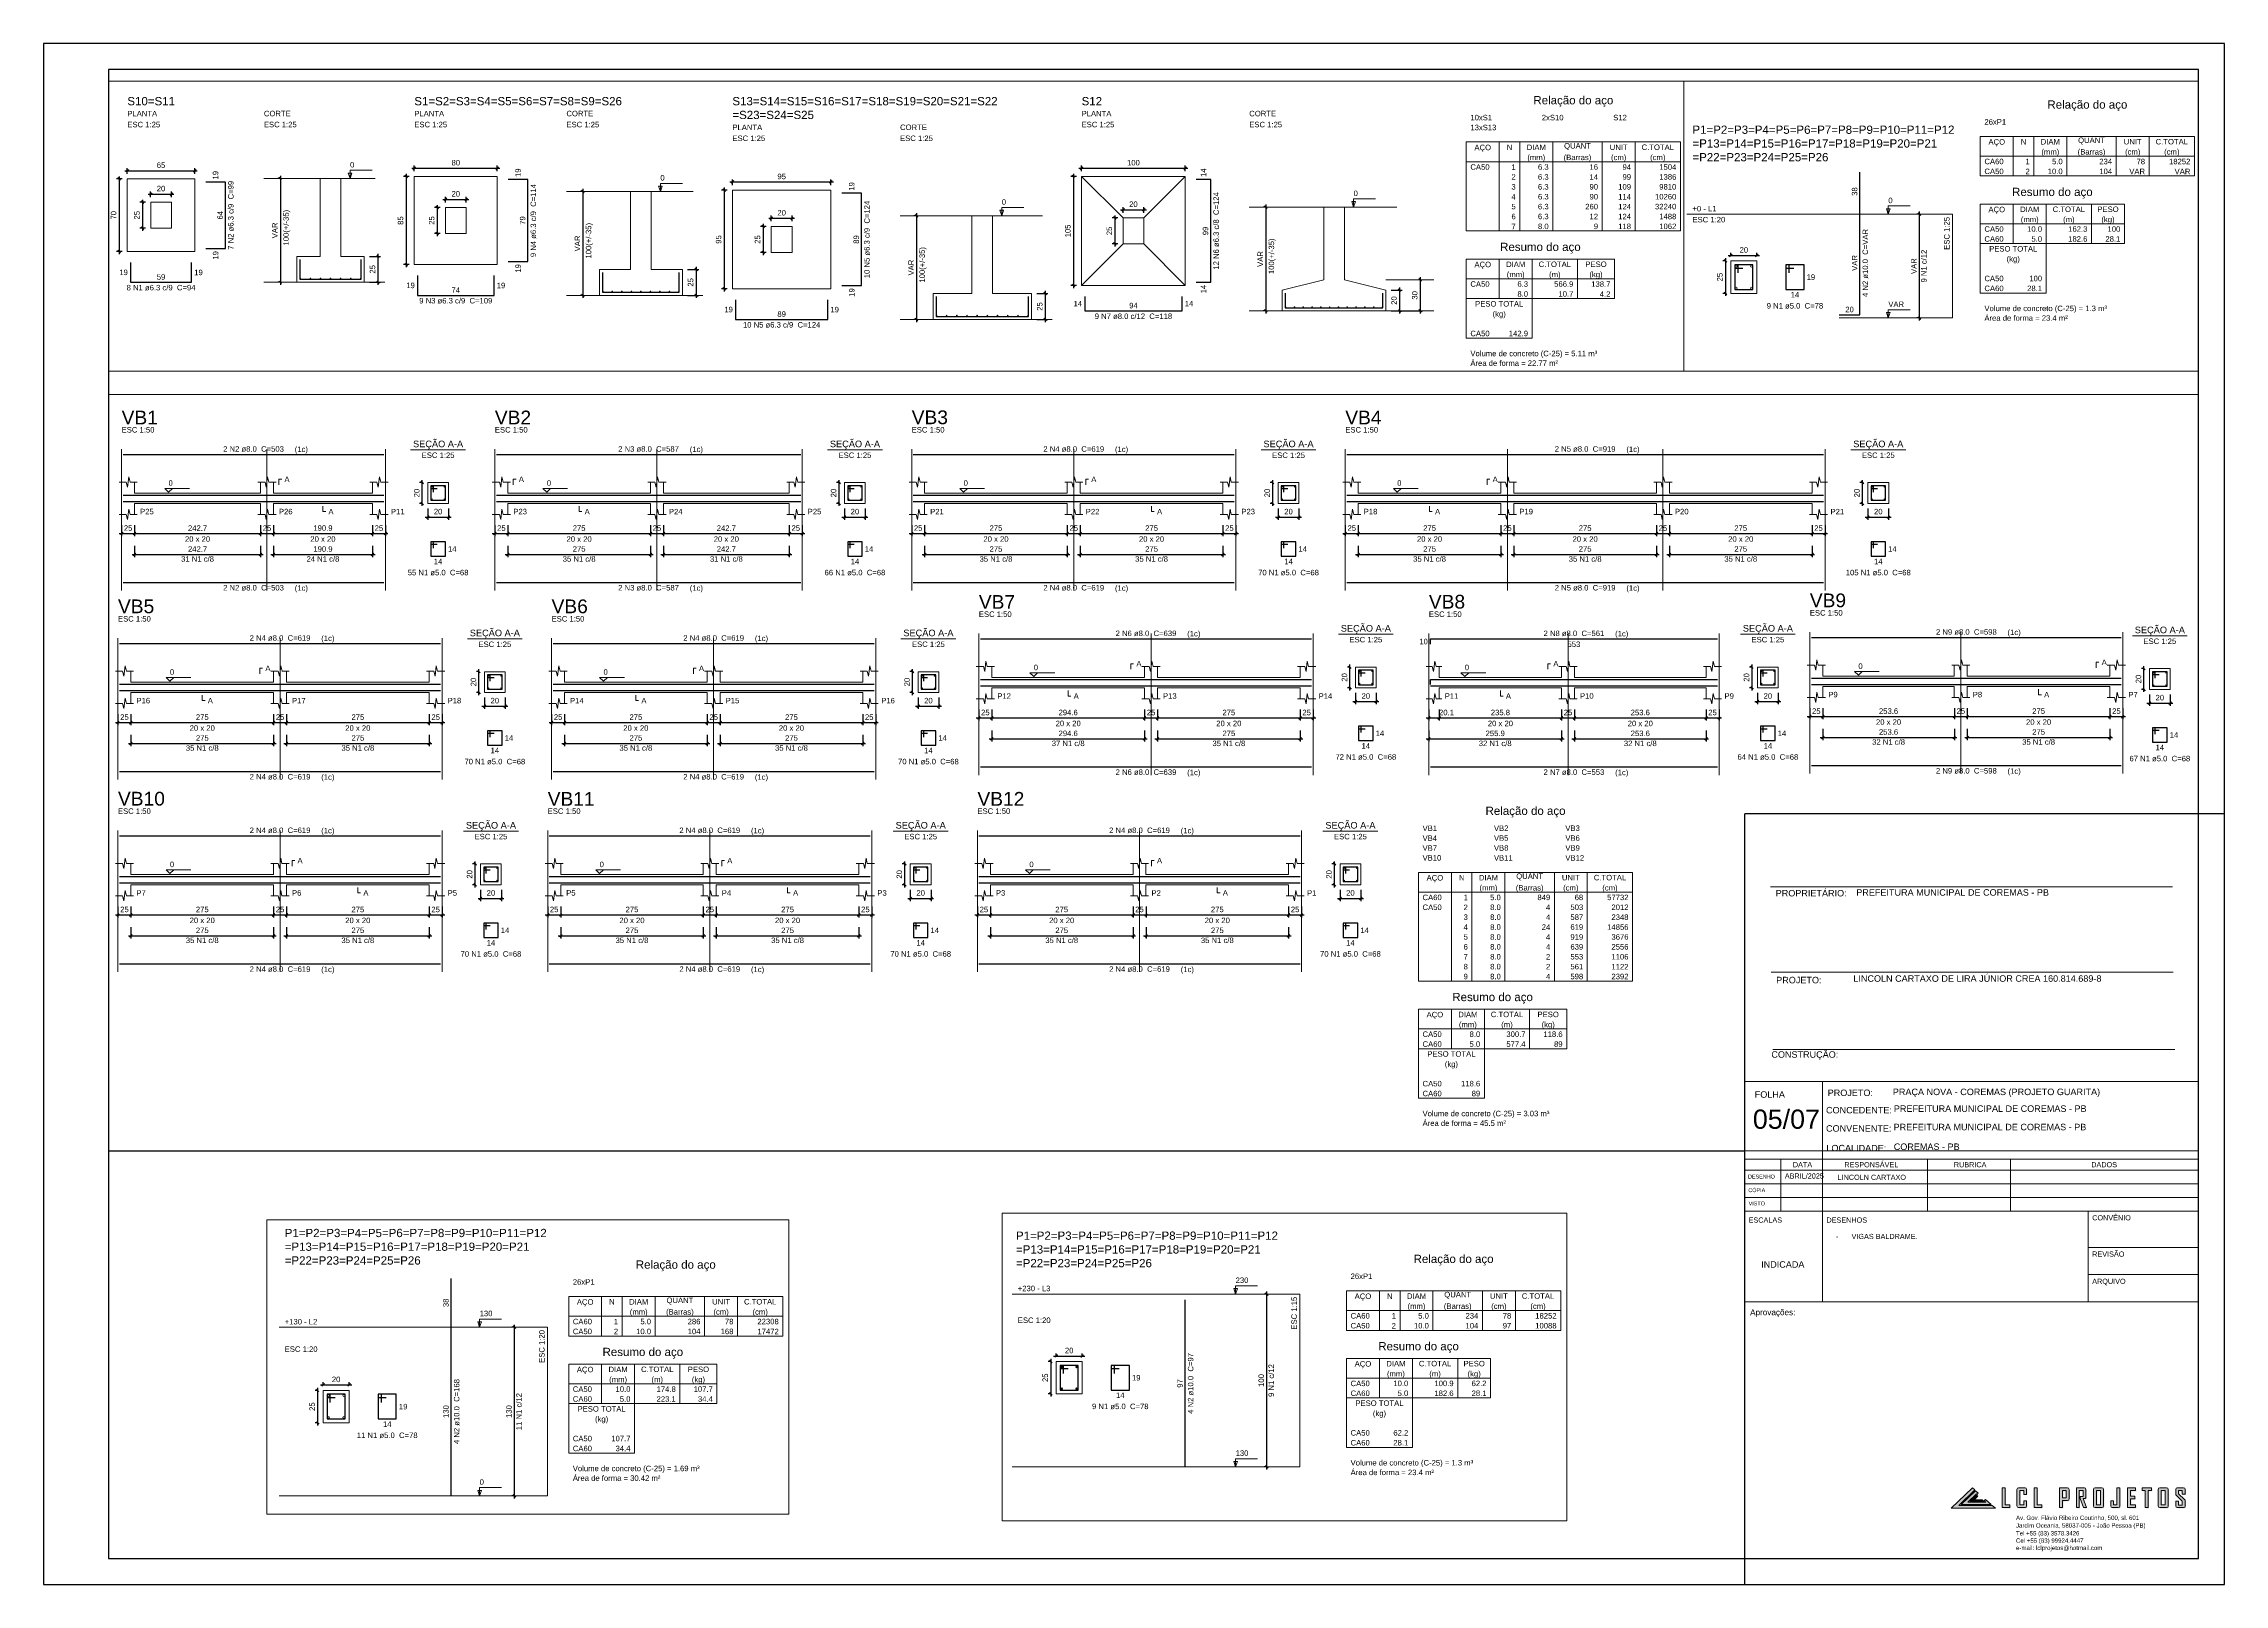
# Paper-space layout 'Layout5' of a CAD drawing. Header units: millimetres. Extents: x 0 to 0.841, y 0 to 0.594.
# The model-space entities are those that its viewports show. They can reach past a viewport. Long polylines and large blocks are cut down to what shows.
import ezdxf

# ---------------------------------------------------------------- set-up
doc = ezdxf.new("R2010")
doc.units = ezdxf.units.MM
doc.linetypes.add('DOT2', pattern=[3.175, 0, -3.175])
for name, color, linetype, lineweight in [('carimbo', 7, 'Continuous', 20), ('DT-Armadura', 2, 'Continuous', 30), ('DT-Barras na forma', 2, 'Continuous', 30), ('DT-Barras no corte', 5, 'Continuous', 5), ('DT-Barras rebatidas', 2, 'Continuous', 30), ('DT-Cotas', 9, 'Continuous', 5), ('DT-Forma', 5, 'Continuous', 5), ('DT-Pontilhado', 9, 'DOT2', 5), ('DT-Relação do aço', 9, 'Continuous', 5), ('DT-Textos', 7, 'Continuous', 5), ('DT-Título', 3, 'Continuous', 20), ('Frente', 7, 'Continuous', 0), ('LOGO LCL', 8, 'Continuous', 0)]:
    doc.layers.add(name, color=color, linetype=linetype, lineweight=lineweight)
doc.styles.add('Arial', font='arial.ttf')
doc.styles.add('ROMANS', font='romans.shx')
doc.styles.get("Standard").update_dxf_attribs({"font": 'arial.ttf'})
doc.dimstyles.new('UM_14.999925', dxfattribs={"dimtxt": 0.18, "dimasz": 0.1, "dimexe": 0.1, "dimexo": 0.2, "dimgap": 0, "dimtad": 1, "dimtih": 1, "dimtoh": 1, "dimdec": 1, "dimlfac": 14.999925, "dimzin": 0, "dimdsep": 46, "dimtxsty": 'Standard', "dimblk": 'CLOSED', "dimblk1": 'CLOSED', "dimblk2": 'CLOSED', "dimcen": 0.09, "dimdle": 0.1, "dimadec": 1, "dimazin": 2, "dimtfac": 1, "dimtdec": 4, "dimtofl": 0, "dimtmove": 0, "dimatfit": 3, "dimldrblk": 'CLOSED', "dimfxl": 1, "dimtolj": 1, "dimarcsym": 0})
doc.dimstyles.new('UM_20.000000', dxfattribs={"dimtxt": 0.18, "dimasz": 0.1, "dimexe": 0.1, "dimexo": 0.2, "dimgap": 0, "dimtad": 1, "dimtih": 1, "dimtoh": 1, "dimdec": 1, "dimlfac": 20, "dimzin": 0, "dimdsep": 46, "dimtxsty": 'Standard', "dimblk": 'CLOSED', "dimblk1": 'CLOSED', "dimblk2": 'CLOSED', "dimcen": 0.09, "dimdle": 0.1, "dimadec": 1, "dimazin": 2, "dimtfac": 1, "dimtdec": 4, "dimtofl": 0, "dimtmove": 0, "dimatfit": 3, "dimldrblk": 'CLOSED', "dimfxl": 1, "dimtolj": 1, "dimarcsym": 0})
doc.dimstyles.new('UM_25.000000', dxfattribs={"dimtxt": 0.18, "dimasz": 0.1, "dimexe": 0.1, "dimexo": 0.2, "dimgap": 0, "dimtad": 1, "dimtih": 1, "dimtoh": 1, "dimdec": 1, "dimlfac": 25, "dimzin": 0, "dimdsep": 46, "dimtxsty": 'Standard', "dimblk": 'CLOSED', "dimblk1": 'CLOSED', "dimblk2": 'CLOSED', "dimcen": 0.09, "dimdle": 0.1, "dimadec": 1, "dimazin": 2, "dimtfac": 1, "dimtdec": 4, "dimtofl": 0, "dimtmove": 0, "dimatfit": 3, "dimldrblk": 'CLOSED', "dimfxl": 1, "dimtolj": 1, "dimarcsym": 0})
doc.dimstyles.new('UM_50.000000', dxfattribs={"dimtxt": 0.18, "dimasz": 0.1, "dimexe": 0.1, "dimexo": 0.2, "dimgap": 0, "dimtad": 1, "dimtih": 1, "dimtoh": 1, "dimdec": 1, "dimlfac": 50, "dimzin": 0, "dimdsep": 46, "dimtxsty": 'Standard', "dimblk": 'CLOSED', "dimblk1": 'CLOSED', "dimblk2": 'CLOSED', "dimcen": 0.09, "dimdle": 0.1, "dimadec": 1, "dimazin": 2, "dimtfac": 1, "dimtdec": 4, "dimtofl": 0, "dimtmove": 0, "dimatfit": 3, "dimldrblk": 'CLOSED', "dimfxl": 1, "dimtolj": 1, "dimarcsym": 0})

# ---------------------------------------------------------------- blocks, each defined once
blk = doc.blocks.new('_OBLIQUE')
at = {"color": 0, "linetype": 'ByBlock', "lineweight": -2}
blk.add_line((-0.5, -0.5), (0.5, 0.5), dxfattribs=at)
blk = doc.blocks.new('*D201')
at = {"layer": 'Defpoints', "color": 0, "transparency": 16777216}
for p in [(445.039, 87.497), (444.722, 84.697), (445.039, 84.697)]:
    blk.add_point(p, dxfattribs=at)
at = {"layer": 'DT-Cotas', "color": 0, "lineweight": -2, "transparency": 16777216}
for p, q in [((444.839, 87.497), (444.622, 87.497)), ((444.722, 87.597), (444.722, 84.597)), ((444.839, 84.697), (444.622, 84.697))]:
    blk.add_line(p, q, dxfattribs=at)
at = {"layer": 'DT-Cotas', "color": 0, "lineweight": -2, "transparency": 16777216, "xscale": 0.1, "yscale": 0.1, "zscale": 0.1}
for p, rotation in [((444.722, 87.497), 90), ((444.722, 84.697), 270)]:
    blk.add_blockref('_OBLIQUE', p, dxfattribs=dict(at, rotation=rotation))
at = {"layer": 'DT-Cotas', "transparency": 16777216, "insert": (444.51, 86.097), "char_height": 0.2118, "attachment_point": 5, "rotation": 90, "style": 'Arial'}
blk.add_mtext('\\A1;70', dxfattribs=at)
blk = doc.blocks.new('*D202')
at = {"layer": 'Defpoints', "color": 0, "transparency": 16777216}
for p in [(445.039, 87.497), (447.639, 87.814), (447.639, 87.497)]:
    blk.add_point(p, dxfattribs=at)
at = {"layer": 'DT-Cotas', "color": 0, "lineweight": -2, "transparency": 16777216}
for p, q in [((444.939, 87.814), (447.739, 87.814)), ((445.039, 87.697), (445.039, 87.914)), ((447.639, 87.697), (447.639, 87.914))]:
    blk.add_line(p, q, dxfattribs=at)
at = {"layer": 'DT-Cotas', "color": 0, "lineweight": -2, "transparency": 16777216, "xscale": 0.1, "yscale": 0.1, "zscale": 0.1, "rotation": 180}
blk.add_blockref('_OBLIQUE', (445.039, 87.814), dxfattribs=at)
at = {"layer": 'DT-Cotas', "color": 0, "lineweight": -2, "transparency": 16777216, "xscale": 0.1, "yscale": 0.1, "zscale": 0.1}
blk.add_blockref('_OBLIQUE', (447.639, 87.814), dxfattribs=at)
at = {"layer": 'DT-Cotas', "transparency": 16777216, "insert": (446.339, 88.026), "char_height": 0.2118, "attachment_point": 5, "rotation": 0.00573, "style": 'Arial'}
blk.add_mtext('\\A1;65', dxfattribs=at)
blk = doc.blocks.new('*D203')
at = {"layer": 'Defpoints', "color": 0, "transparency": 16777216}
for p in [(445.939, 86.597), (445.622, 85.597), (445.939, 85.597)]:
    blk.add_point(p, dxfattribs=at)
at = {"layer": 'DT-Cotas', "color": 0, "lineweight": -2, "transparency": 16777216}
for p, q in [((445.622, 86.697), (445.622, 85.497)), ((445.739, 86.597), (445.522, 86.597)), ((445.739, 85.597), (445.522, 85.597))]:
    blk.add_line(p, q, dxfattribs=at)
at = {"layer": 'DT-Cotas', "color": 0, "lineweight": -2, "transparency": 16777216, "xscale": 0.1, "yscale": 0.1, "zscale": 0.1}
for p, rotation in [((445.622, 86.597), 90), ((445.622, 85.597), 270)]:
    blk.add_blockref('_OBLIQUE', p, dxfattribs=dict(at, rotation=rotation))
at = {"layer": 'DT-Cotas', "transparency": 16777216, "insert": (445.41, 86.097), "char_height": 0.2118, "attachment_point": 5, "rotation": 90, "style": 'Arial'}
blk.add_mtext('\\A1;25', dxfattribs=at)
blk = doc.blocks.new('*D204')
at = {"layer": 'Defpoints', "color": 0, "transparency": 16777216}
for p in [(446.739, 86.914), (445.939, 86.597), (446.739, 86.597)]:
    blk.add_point(p, dxfattribs=at)
at = {"layer": 'DT-Cotas', "color": 0, "lineweight": -2, "transparency": 16777216}
for p, q in [((445.839, 86.914), (446.839, 86.914)), ((445.939, 86.797), (445.939, 87.014)), ((446.739, 86.797), (446.739, 87.014))]:
    blk.add_line(p, q, dxfattribs=at)
at = {"layer": 'DT-Cotas', "color": 0, "lineweight": -2, "transparency": 16777216, "xscale": 0.1, "yscale": 0.1, "zscale": 0.1, "rotation": 180}
blk.add_blockref('_OBLIQUE', (445.939, 86.914), dxfattribs=at)
at = {"layer": 'DT-Cotas', "color": 0, "lineweight": -2, "transparency": 16777216, "xscale": 0.1, "yscale": 0.1, "zscale": 0.1}
blk.add_blockref('_OBLIQUE', (446.739, 86.914), dxfattribs=at)
at = {"layer": 'DT-Cotas', "transparency": 16777216, "insert": (446.339, 87.126), "char_height": 0.2118, "attachment_point": 5, "rotation": 0.00573, "style": 'Arial'}
blk.add_mtext('\\A1;20', dxfattribs=at)
blk = doc.blocks.new('*D205')
at = {"layer": 'Defpoints', "color": 0, "transparency": 16777216}
for p in [(451.153, 87.513), (450.941, 83.513), (451.153, 83.513)]:
    blk.add_point(p, dxfattribs=at)
at = {"layer": 'DT-Cotas', "color": 0, "lineweight": -2, "transparency": 16777216}
for p, q in [((450.953, 87.513), (450.841, 87.513)), ((450.941, 87.613), (450.941, 83.413)), ((450.953, 83.513), (450.841, 83.513))]:
    blk.add_line(p, q, dxfattribs=at)
at = {"layer": 'DT-Cotas', "color": 0, "lineweight": -2, "transparency": 16777216, "xscale": 0.1, "yscale": 0.1, "zscale": 0.1}
for p, rotation in [((450.941, 87.513), 90), ((450.941, 83.513), 270)]:
    blk.add_blockref('_OBLIQUE', p, dxfattribs=dict(at, rotation=rotation))
at = {"layer": 'DT-Cotas', "transparency": 16777216, "insert": (450.729, 85.513), "char_height": 0.2118, "attachment_point": 5, "rotation": 90, "style": 'Arial'}
blk.add_mtext('\\A1;VAR', dxfattribs=at)
blk = doc.blocks.new('*D206')
at = {"layer": 'Defpoints', "color": 0, "transparency": 16777216}
for p in [(454.176, 84.513), (454.176, 83.513), (454.706, 83.513)]:
    blk.add_point(p, dxfattribs=at)
at = {"layer": 'DT-Cotas', "color": 0, "lineweight": -2, "transparency": 16777216}
for p, q in [((454.376, 84.513), (454.806, 84.513)), ((454.706, 84.613), (454.706, 83.413)), ((454.376, 83.513), (454.806, 83.513))]:
    blk.add_line(p, q, dxfattribs=at)
at = {"layer": 'DT-Cotas', "color": 0, "lineweight": -2, "transparency": 16777216, "xscale": 0.1, "yscale": 0.1, "zscale": 0.1}
for p, rotation in [((454.706, 84.513), 90), ((454.706, 83.513), 270)]:
    blk.add_blockref('_OBLIQUE', p, dxfattribs=dict(at, rotation=rotation))
at = {"layer": 'DT-Cotas', "transparency": 16777216, "insert": (454.494, 84.013), "char_height": 0.2118, "attachment_point": 5, "rotation": 90, "style": 'Arial'}
blk.add_mtext('\\A1;25', dxfattribs=at)
blk = doc.blocks.new('*D207')
at = {"layer": 'Defpoints', "color": 0, "transparency": 16777216}
for p in [(456.106, 87.593), (455.788, 84.193), (456.106, 84.193)]:
    blk.add_point(p, dxfattribs=at)
at = {"layer": 'DT-Cotas', "color": 0, "lineweight": -2, "transparency": 16777216}
for p, q in [((455.906, 87.593), (455.688, 87.593)), ((455.788, 87.693), (455.788, 84.093)), ((455.906, 84.193), (455.688, 84.193))]:
    blk.add_line(p, q, dxfattribs=at)
at = {"layer": 'DT-Cotas', "color": 0, "lineweight": -2, "transparency": 16777216, "xscale": 0.1, "yscale": 0.1, "zscale": 0.1}
for p, rotation in [((455.788, 87.593), 90), ((455.788, 84.193), 270)]:
    blk.add_blockref('_OBLIQUE', p, dxfattribs=dict(at, rotation=rotation))
at = {"layer": 'DT-Cotas', "transparency": 16777216, "insert": (455.577, 85.893), "char_height": 0.2118, "attachment_point": 5, "rotation": 90, "style": 'Arial'}
blk.add_mtext('\\A1;85', dxfattribs=at)
blk = doc.blocks.new('*D208')
at = {"layer": 'Defpoints', "color": 0, "transparency": 16777216}
for p in [(456.106, 87.593), (459.306, 87.911), (459.306, 87.593)]:
    blk.add_point(p, dxfattribs=at)
at = {"layer": 'DT-Cotas', "color": 0, "lineweight": -2, "transparency": 16777216}
for p, q in [((456.006, 87.911), (459.406, 87.911)), ((456.106, 87.793), (456.106, 88.011)), ((459.306, 87.793), (459.306, 88.011))]:
    blk.add_line(p, q, dxfattribs=at)
at = {"layer": 'DT-Cotas', "color": 0, "lineweight": -2, "transparency": 16777216, "xscale": 0.1, "yscale": 0.1, "zscale": 0.1, "rotation": 180}
blk.add_blockref('_OBLIQUE', (456.106, 87.911), dxfattribs=at)
at = {"layer": 'DT-Cotas', "color": 0, "lineweight": -2, "transparency": 16777216, "xscale": 0.1, "yscale": 0.1, "zscale": 0.1}
blk.add_blockref('_OBLIQUE', (459.306, 87.911), dxfattribs=at)
at = {"layer": 'DT-Cotas', "transparency": 16777216, "insert": (457.706, 88.123), "char_height": 0.2118, "attachment_point": 5, "rotation": 0.00573, "style": 'Arial'}
blk.add_mtext('\\A1;80', dxfattribs=at)
blk = doc.blocks.new('*D209')
at = {"layer": 'Defpoints', "color": 0, "transparency": 16777216}
for p in [(457.306, 86.393), (456.988, 85.393), (457.306, 85.393)]:
    blk.add_point(p, dxfattribs=at)
at = {"layer": 'DT-Cotas', "color": 0, "lineweight": -2, "transparency": 16777216}
for p, q in [((457.106, 86.393), (456.888, 86.393)), ((456.988, 86.493), (456.988, 85.293)), ((457.106, 85.393), (456.888, 85.393))]:
    blk.add_line(p, q, dxfattribs=at)
at = {"layer": 'DT-Cotas', "color": 0, "lineweight": -2, "transparency": 16777216, "xscale": 0.1, "yscale": 0.1, "zscale": 0.1}
for p, rotation in [((456.988, 86.393), 90), ((456.988, 85.393), 270)]:
    blk.add_blockref('_OBLIQUE', p, dxfattribs=dict(at, rotation=rotation))
at = {"layer": 'DT-Cotas', "transparency": 16777216, "insert": (456.777, 85.893), "char_height": 0.2118, "attachment_point": 5, "rotation": 90, "style": 'Arial'}
blk.add_mtext('\\A1;25', dxfattribs=at)
blk = doc.blocks.new('*D210')
at = {"layer": 'Defpoints', "color": 0, "transparency": 16777216}
for p in [(458.106, 86.711), (457.306, 86.393), (458.106, 86.393)]:
    blk.add_point(p, dxfattribs=at)
at = {"layer": 'DT-Cotas', "color": 0, "lineweight": -2, "transparency": 16777216}
for p, q in [((457.206, 86.711), (458.206, 86.711)), ((457.306, 86.593), (457.306, 86.811)), ((458.106, 86.593), (458.106, 86.811))]:
    blk.add_line(p, q, dxfattribs=at)
at = {"layer": 'DT-Cotas', "color": 0, "lineweight": -2, "transparency": 16777216, "xscale": 0.1, "yscale": 0.1, "zscale": 0.1, "rotation": 180}
blk.add_blockref('_OBLIQUE', (457.306, 86.711), dxfattribs=at)
at = {"layer": 'DT-Cotas', "color": 0, "lineweight": -2, "transparency": 16777216, "xscale": 0.1, "yscale": 0.1, "zscale": 0.1}
blk.add_blockref('_OBLIQUE', (458.106, 86.711), dxfattribs=at)
at = {"layer": 'DT-Cotas', "transparency": 16777216, "insert": (457.706, 86.923), "char_height": 0.2118, "attachment_point": 5, "rotation": 0.00573, "style": 'Arial'}
blk.add_mtext('\\A1;20', dxfattribs=at)
blk = doc.blocks.new('*D211')
at = {"layer": 'Defpoints', "color": 0, "transparency": 16777216}
for p in [(462.82, 87.01), (462.608, 83.01), (462.82, 83.01)]:
    blk.add_point(p, dxfattribs=at)
at = {"layer": 'DT-Cotas', "color": 0, "lineweight": -2, "transparency": 16777216}
for p, q in [((462.62, 87.01), (462.508, 87.01)), ((462.608, 87.11), (462.608, 82.91)), ((462.62, 83.01), (462.508, 83.01))]:
    blk.add_line(p, q, dxfattribs=at)
at = {"layer": 'DT-Cotas', "color": 0, "lineweight": -2, "transparency": 16777216, "xscale": 0.1, "yscale": 0.1, "zscale": 0.1}
for p, rotation in [((462.608, 87.01), 90), ((462.608, 83.01), 270)]:
    blk.add_blockref('_OBLIQUE', p, dxfattribs=dict(at, rotation=rotation))
at = {"layer": 'DT-Cotas', "transparency": 16777216, "insert": (462.396, 85.01), "char_height": 0.2118, "attachment_point": 5, "rotation": 90, "style": 'Arial'}
blk.add_mtext('\\A1;VAR', dxfattribs=at)
blk = doc.blocks.new('*D212')
at = {"layer": 'Defpoints', "color": 0, "transparency": 16777216}
for p in [(466.443, 84.01), (466.443, 83.01), (466.973, 83.01)]:
    blk.add_point(p, dxfattribs=at)
at = {"layer": 'DT-Cotas', "color": 0, "lineweight": -2, "transparency": 16777216}
for p, q in [((466.973, 84.11), (466.973, 82.91)), ((466.643, 84.01), (467.073, 84.01)), ((466.643, 83.01), (467.073, 83.01))]:
    blk.add_line(p, q, dxfattribs=at)
at = {"layer": 'DT-Cotas', "color": 0, "lineweight": -2, "transparency": 16777216, "xscale": 0.1, "yscale": 0.1, "zscale": 0.1}
for p, rotation in [((466.973, 84.01), 90), ((466.973, 83.01), 270)]:
    blk.add_blockref('_OBLIQUE', p, dxfattribs=dict(at, rotation=rotation))
at = {"layer": 'DT-Cotas', "transparency": 16777216, "insert": (466.761, 83.51), "char_height": 0.2118, "attachment_point": 5, "rotation": 90, "style": 'Arial'}
blk.add_mtext('\\A1;25', dxfattribs=at)
blk = doc.blocks.new('*D213')
at = {"layer": 'Defpoints', "color": 0, "transparency": 16777216}
for p in [(468.373, 87.064), (468.055, 83.264), (468.373, 83.264)]:
    blk.add_point(p, dxfattribs=at)
at = {"layer": 'DT-Cotas', "color": 0, "lineweight": -2, "transparency": 16777216}
for p, q in [((468.173, 87.064), (467.955, 87.064)), ((468.055, 87.164), (468.055, 83.164)), ((468.173, 83.264), (467.955, 83.264))]:
    blk.add_line(p, q, dxfattribs=at)
at = {"layer": 'DT-Cotas', "color": 0, "lineweight": -2, "transparency": 16777216, "xscale": 0.1, "yscale": 0.1, "zscale": 0.1}
for p, rotation in [((468.055, 87.064), 90), ((468.055, 83.264), 270)]:
    blk.add_blockref('_OBLIQUE', p, dxfattribs=dict(at, rotation=rotation))
at = {"layer": 'DT-Cotas', "transparency": 16777216, "insert": (467.843, 85.164), "char_height": 0.2118, "attachment_point": 5, "rotation": 90, "style": 'Arial'}
blk.add_mtext('\\A1;95', dxfattribs=at)
blk = doc.blocks.new('*D214')
at = {"layer": 'Defpoints', "color": 0, "transparency": 16777216}
for p in [(468.373, 87.064), (472.173, 87.382), (472.173, 87.064)]:
    blk.add_point(p, dxfattribs=at)
at = {"layer": 'DT-Cotas', "color": 0, "lineweight": -2, "transparency": 16777216}
for p, q in [((468.373, 87.264), (468.373, 87.482)), ((472.173, 87.264), (472.173, 87.482)), ((468.273, 87.382), (472.273, 87.382))]:
    blk.add_line(p, q, dxfattribs=at)
at = {"layer": 'DT-Cotas', "color": 0, "lineweight": -2, "transparency": 16777216, "xscale": 0.1, "yscale": 0.1, "zscale": 0.1, "rotation": 180}
blk.add_blockref('_OBLIQUE', (468.373, 87.382), dxfattribs=at)
at = {"layer": 'DT-Cotas', "color": 0, "lineweight": -2, "transparency": 16777216, "xscale": 0.1, "yscale": 0.1, "zscale": 0.1}
blk.add_blockref('_OBLIQUE', (472.173, 87.382), dxfattribs=at)
at = {"layer": 'DT-Cotas', "transparency": 16777216, "insert": (470.273, 87.593), "char_height": 0.2118, "attachment_point": 5, "rotation": 0.00573, "style": 'Arial'}
blk.add_mtext('\\A1;95', dxfattribs=at)
blk = doc.blocks.new('*D215')
at = {"layer": 'Defpoints', "color": 0, "transparency": 16777216}
for p in [(469.873, 85.664), (469.555, 84.664), (469.873, 84.664)]:
    blk.add_point(p, dxfattribs=at)
at = {"layer": 'DT-Cotas', "color": 0, "lineweight": -2, "transparency": 16777216}
for p, q in [((469.673, 85.664), (469.455, 85.664)), ((469.555, 85.764), (469.555, 84.564)), ((469.673, 84.664), (469.455, 84.664))]:
    blk.add_line(p, q, dxfattribs=at)
at = {"layer": 'DT-Cotas', "color": 0, "lineweight": -2, "transparency": 16777216, "xscale": 0.1, "yscale": 0.1, "zscale": 0.1}
for p, rotation in [((469.555, 85.664), 90), ((469.555, 84.664), 270)]:
    blk.add_blockref('_OBLIQUE', p, dxfattribs=dict(at, rotation=rotation))
at = {"layer": 'DT-Cotas', "transparency": 16777216, "insert": (469.343, 85.164), "char_height": 0.2118, "attachment_point": 5, "rotation": 90, "style": 'Arial'}
blk.add_mtext('\\A1;25', dxfattribs=at)
blk = doc.blocks.new('*D216')
at = {"layer": 'Defpoints', "color": 0, "transparency": 16777216}
for p in [(470.673, 85.982), (469.873, 85.664), (470.673, 85.664)]:
    blk.add_point(p, dxfattribs=at)
at = {"layer": 'DT-Cotas', "color": 0, "lineweight": -2, "transparency": 16777216}
for p, q in [((469.773, 85.982), (470.773, 85.982)), ((469.873, 85.864), (469.873, 86.082)), ((470.673, 85.864), (470.673, 86.082))]:
    blk.add_line(p, q, dxfattribs=at)
at = {"layer": 'DT-Cotas', "color": 0, "lineweight": -2, "transparency": 16777216, "xscale": 0.1, "yscale": 0.1, "zscale": 0.1, "rotation": 180}
blk.add_blockref('_OBLIQUE', (469.873, 85.982), dxfattribs=at)
at = {"layer": 'DT-Cotas', "color": 0, "lineweight": -2, "transparency": 16777216, "xscale": 0.1, "yscale": 0.1, "zscale": 0.1}
blk.add_blockref('_OBLIQUE', (470.673, 85.982), dxfattribs=at)
at = {"layer": 'DT-Cotas', "transparency": 16777216, "insert": (470.273, 86.193), "char_height": 0.2118, "attachment_point": 5, "rotation": 0.00573, "style": 'Arial'}
blk.add_mtext('\\A1;20', dxfattribs=at)
blk = doc.blocks.new('*D217')
at = {"layer": 'Defpoints', "color": 0, "transparency": 16777216}
for p in [(475.686, 86.08), (475.474, 82.08), (475.686, 82.08)]:
    blk.add_point(p, dxfattribs=at)
at = {"layer": 'DT-Cotas', "color": 0, "lineweight": -2, "transparency": 16777216}
for p, q in [((475.486, 86.08), (475.374, 86.08)), ((475.474, 86.18), (475.474, 81.98)), ((475.486, 82.08), (475.374, 82.08))]:
    blk.add_line(p, q, dxfattribs=at)
at = {"layer": 'DT-Cotas', "color": 0, "lineweight": -2, "transparency": 16777216, "xscale": 0.1, "yscale": 0.1, "zscale": 0.1}
for p, rotation in [((475.474, 86.08), 90), ((475.474, 82.08), 270)]:
    blk.add_blockref('_OBLIQUE', p, dxfattribs=dict(at, rotation=rotation))
at = {"layer": 'DT-Cotas', "transparency": 16777216, "insert": (475.263, 84.08), "char_height": 0.2118, "attachment_point": 5, "rotation": 90, "style": 'Arial'}
blk.add_mtext('\\A1;VAR', dxfattribs=at)
blk = doc.blocks.new('*D218')
at = {"layer": 'Defpoints', "color": 0, "transparency": 16777216}
for p in [(479.91, 83.08), (479.91, 82.08), (480.439, 82.08)]:
    blk.add_point(p, dxfattribs=at)
at = {"layer": 'DT-Cotas', "color": 0, "lineweight": -2, "transparency": 16777216}
for p, q in [((480.11, 83.08), (480.539, 83.08)), ((480.439, 83.18), (480.439, 81.98)), ((480.11, 82.08), (480.539, 82.08))]:
    blk.add_line(p, q, dxfattribs=at)
at = {"layer": 'DT-Cotas', "color": 0, "lineweight": -2, "transparency": 16777216, "xscale": 0.1, "yscale": 0.1, "zscale": 0.1}
for p, rotation in [((480.439, 83.08), 90), ((480.439, 82.08), 270)]:
    blk.add_blockref('_OBLIQUE', p, dxfattribs=dict(at, rotation=rotation))
at = {"layer": 'DT-Cotas', "transparency": 16777216, "insert": (480.227, 82.58), "char_height": 0.2118, "attachment_point": 5, "rotation": 90, "style": 'Arial'}
blk.add_mtext('\\A1;25', dxfattribs=at)
blk = doc.blocks.new('*D194')
at = {"layer": 'Defpoints', "color": 0, "transparency": 16777216}
for p in [(481.839, 87.593), (481.522, 83.393), (481.839, 83.393)]:
    blk.add_point(p, dxfattribs=at)
at = {"layer": 'DT-Cotas', "color": 0, "lineweight": -2, "transparency": 16777216}
for p, q in [((481.639, 87.593), (481.422, 87.593)), ((481.522, 87.693), (481.522, 83.293)), ((481.639, 83.393), (481.422, 83.393))]:
    blk.add_line(p, q, dxfattribs=at)
at = {"layer": 'DT-Cotas', "color": 0, "lineweight": -2, "transparency": 16777216, "xscale": 0.1, "yscale": 0.1, "zscale": 0.1}
for p, rotation in [((481.522, 87.593), 90), ((481.522, 83.393), 270)]:
    blk.add_blockref('_OBLIQUE', p, dxfattribs=dict(at, rotation=rotation))
at = {"layer": 'DT-Cotas', "transparency": 16777216, "insert": (481.31, 85.493), "char_height": 0.2118, "attachment_point": 5, "rotation": 90, "style": 'Arial'}
blk.add_mtext('\\A1;105', dxfattribs=at)
blk = doc.blocks.new('*D195')
at = {"layer": 'Defpoints', "color": 0, "transparency": 16777216}
for p in [(481.839, 87.593), (485.839, 87.911), (485.839, 87.593)]:
    blk.add_point(p, dxfattribs=at)
at = {"layer": 'DT-Cotas', "color": 0, "lineweight": -2, "transparency": 16777216}
for p, q in [((481.739, 87.911), (485.939, 87.911)), ((481.839, 87.793), (481.839, 88.011)), ((485.839, 87.793), (485.839, 88.011))]:
    blk.add_line(p, q, dxfattribs=at)
at = {"layer": 'DT-Cotas', "color": 0, "lineweight": -2, "transparency": 16777216, "xscale": 0.1, "yscale": 0.1, "zscale": 0.1, "rotation": 180}
blk.add_blockref('_OBLIQUE', (481.839, 87.911), dxfattribs=at)
at = {"layer": 'DT-Cotas', "color": 0, "lineweight": -2, "transparency": 16777216, "xscale": 0.1, "yscale": 0.1, "zscale": 0.1}
blk.add_blockref('_OBLIQUE', (485.839, 87.911), dxfattribs=at)
at = {"layer": 'DT-Cotas', "transparency": 16777216, "insert": (483.839, 88.123), "char_height": 0.2118, "attachment_point": 5, "rotation": 0.00573, "style": 'Arial'}
blk.add_mtext('\\A1;100', dxfattribs=at)
blk = doc.blocks.new('*D196')
at = {"layer": 'Defpoints', "color": 0, "transparency": 16777216}
for p in [(483.439, 85.993), (483.122, 84.993), (483.439, 84.993)]:
    blk.add_point(p, dxfattribs=at)
at = {"layer": 'DT-Cotas', "color": 0, "lineweight": -2, "transparency": 16777216}
for p, q in [((483.239, 85.993), (483.022, 85.993)), ((483.122, 86.093), (483.122, 84.893)), ((483.239, 84.993), (483.022, 84.993))]:
    blk.add_line(p, q, dxfattribs=at)
at = {"layer": 'DT-Cotas', "color": 0, "lineweight": -2, "transparency": 16777216, "xscale": 0.1, "yscale": 0.1, "zscale": 0.1}
for p, rotation in [((483.122, 85.993), 90), ((483.122, 84.993), 270)]:
    blk.add_blockref('_OBLIQUE', p, dxfattribs=dict(at, rotation=rotation))
at = {"layer": 'DT-Cotas', "transparency": 16777216, "insert": (482.91, 85.493), "char_height": 0.2118, "attachment_point": 5, "rotation": 90, "style": 'Arial'}
blk.add_mtext('\\A1;25', dxfattribs=at)
blk = doc.blocks.new('*D197')
at = {"layer": 'Defpoints', "color": 0, "transparency": 16777216}
for p in [(483.439, 85.993), (484.239, 86.311), (484.239, 85.993)]:
    blk.add_point(p, dxfattribs=at)
at = {"layer": 'DT-Cotas', "color": 0, "lineweight": -2, "transparency": 16777216}
for p, q in [((483.339, 86.311), (484.339, 86.311)), ((483.439, 86.193), (483.439, 86.411)), ((484.239, 86.193), (484.239, 86.411))]:
    blk.add_line(p, q, dxfattribs=at)
at = {"layer": 'DT-Cotas', "color": 0, "lineweight": -2, "transparency": 16777216, "xscale": 0.1, "yscale": 0.1, "zscale": 0.1, "rotation": 180}
blk.add_blockref('_OBLIQUE', (483.439, 86.311), dxfattribs=at)
at = {"layer": 'DT-Cotas', "color": 0, "lineweight": -2, "transparency": 16777216, "xscale": 0.1, "yscale": 0.1, "zscale": 0.1}
blk.add_blockref('_OBLIQUE', (484.239, 86.311), dxfattribs=at)
at = {"layer": 'DT-Cotas', "transparency": 16777216, "insert": (483.839, 86.523), "char_height": 0.2118, "attachment_point": 5, "rotation": 0.00573, "style": 'Arial'}
blk.add_mtext('\\A1;20', dxfattribs=at)
blk = doc.blocks.new('*D198')
at = {"layer": 'Defpoints', "color": 0, "transparency": 16777216}
for p in [(489.153, 86.41), (488.941, 82.41), (489.153, 82.41)]:
    blk.add_point(p, dxfattribs=at)
at = {"layer": 'DT-Cotas', "color": 0, "lineweight": -2, "transparency": 16777216}
for p, q in [((488.953, 86.41), (488.841, 86.41)), ((488.941, 86.51), (488.941, 82.31)), ((488.953, 82.41), (488.841, 82.41))]:
    blk.add_line(p, q, dxfattribs=at)
at = {"layer": 'DT-Cotas', "color": 0, "lineweight": -2, "transparency": 16777216, "xscale": 0.1, "yscale": 0.1, "zscale": 0.1}
for p, rotation in [((488.941, 86.41), 90), ((488.941, 82.41), 270)]:
    blk.add_blockref('_OBLIQUE', p, dxfattribs=dict(at, rotation=rotation))
at = {"layer": 'DT-Cotas', "transparency": 16777216, "insert": (488.729, 84.41), "char_height": 0.2118, "attachment_point": 5, "rotation": 90, "style": 'Arial'}
blk.add_mtext('\\A1;VAR', dxfattribs=at)
blk = doc.blocks.new('*D199')
at = {"layer": 'Defpoints', "color": 0, "transparency": 16777216}
for p in [(493.576, 83.21), (493.576, 82.41), (494.106, 82.41)]:
    blk.add_point(p, dxfattribs=at)
at = {"layer": 'DT-Cotas', "color": 0, "lineweight": -2, "transparency": 16777216}
for p, q in [((494.106, 83.31), (494.106, 82.31)), ((493.776, 83.21), (494.206, 83.21)), ((493.776, 82.41), (494.206, 82.41))]:
    blk.add_line(p, q, dxfattribs=at)
at = {"layer": 'DT-Cotas', "color": 0, "lineweight": -2, "transparency": 16777216, "xscale": 0.1, "yscale": 0.1, "zscale": 0.1}
for p, rotation in [((494.106, 83.21), 90), ((494.106, 82.41), 270)]:
    blk.add_blockref('_OBLIQUE', p, dxfattribs=dict(at, rotation=rotation))
at = {"layer": 'DT-Cotas', "transparency": 16777216, "insert": (493.894, 82.81), "char_height": 0.2118, "attachment_point": 5, "rotation": 90, "style": 'Arial'}
blk.add_mtext('\\A1;20', dxfattribs=at)
blk = doc.blocks.new('*D200')
at = {"layer": 'Defpoints', "color": 0, "transparency": 16777216}
for p in [(494.9, 83.61), (493.576, 82.41), (494.9, 82.41)]:
    blk.add_point(p, dxfattribs=at)
at = {"layer": 'DT-Cotas', "color": 0, "lineweight": -2, "transparency": 16777216}
for p, q in [((494.9, 83.71), (494.9, 82.31)), ((493.776, 82.41), (495, 82.41))]:
    blk.add_line(p, q, dxfattribs=at)
at = {"layer": 'DT-Cotas', "color": 0, "lineweight": -2, "transparency": 16777216, "xscale": 0.1, "yscale": 0.1, "zscale": 0.1}
for p, rotation in [((494.9, 83.61), 90), ((494.9, 82.41), 270)]:
    blk.add_blockref('_OBLIQUE', p, dxfattribs=dict(at, rotation=rotation))
at = {"layer": 'DT-Cotas', "transparency": 16777216, "insert": (494.688, 83.01), "char_height": 0.2118, "attachment_point": 5, "rotation": 90, "style": 'Arial'}
blk.add_mtext('\\A1;30', dxfattribs=at)
blk = doc.blocks.new('*D223')
at = {"layer": 'Defpoints', "color": 0, "transparency": 16777216}
for p in [(445.307, 67.842), (445.095, 66.592), (445.307, 66.592)]:
    blk.add_point(p, dxfattribs=at)
at = {"layer": 'DT-Cotas', "color": 0, "lineweight": -2, "transparency": 16777216}
for p, q in [((445.107, 67.842), (444.995, 67.842)), ((445.095, 67.942), (445.095, 66.492)), ((445.107, 66.592), (444.995, 66.592))]:
    blk.add_line(p, q, dxfattribs=at)
at = {"layer": 'DT-Cotas', "color": 0, "lineweight": -2, "transparency": 16777216, "xscale": 0.1, "yscale": 0.1, "zscale": 0.1}
for p, rotation in [((445.095, 67.842), 90), ((445.095, 66.592), 270)]:
    blk.add_blockref('_OBLIQUE', p, dxfattribs=dict(at, rotation=rotation))
at = {"layer": 'DT-Cotas', "transparency": 16777216, "insert": (444.883, 67.217), "char_height": 0.2118, "attachment_point": 5, "rotation": 90, "style": 'Arial'}
blk.add_mtext('\\A1;25', dxfattribs=at)
blk = doc.blocks.new('*D224')
at = {"layer": 'Defpoints', "color": 0, "transparency": 16777216}
for p in [(445.307, 67.842), (446.307, 68.054), (446.307, 67.842)]:
    blk.add_point(p, dxfattribs=at)
at = {"layer": 'DT-Cotas', "color": 0, "lineweight": -2, "transparency": 16777216}
for p, q in [((445.307, 68.042), (445.307, 68.154)), ((446.307, 68.042), (446.307, 68.154)), ((445.207, 68.054), (446.407, 68.054))]:
    blk.add_line(p, q, dxfattribs=at)
at = {"layer": 'DT-Cotas', "color": 0, "lineweight": -2, "transparency": 16777216, "xscale": 0.1, "yscale": 0.1, "zscale": 0.1, "rotation": 180}
blk.add_blockref('_OBLIQUE', (445.307, 68.054), dxfattribs=at)
at = {"layer": 'DT-Cotas', "color": 0, "lineweight": -2, "transparency": 16777216, "xscale": 0.1, "yscale": 0.1, "zscale": 0.1}
blk.add_blockref('_OBLIQUE', (446.307, 68.054), dxfattribs=at)
at = {"layer": 'DT-Cotas', "transparency": 16777216, "insert": (445.807, 68.266), "char_height": 0.2118, "attachment_point": 5, "rotation": 0.00573, "style": 'Arial'}
blk.add_mtext('\\A1;20', dxfattribs=at)
blk = doc.blocks.new('*D225')
at = {"layer": 'Defpoints', "color": 0, "transparency": 16777216}
for p in [(452.578, 69.642), (452.79, 69.642), (452.79, 65.642)]:
    blk.add_point(p, dxfattribs=at)
at = {"layer": 'DT-Cotas', "color": 0, "lineweight": -2, "transparency": 16777216}
for p, q in [((452.59, 69.642), (452.478, 69.642)), ((452.578, 65.542), (452.578, 69.742)), ((452.59, 65.642), (452.478, 65.642))]:
    blk.add_line(p, q, dxfattribs=at)
at = {"layer": 'DT-Cotas', "color": 0, "lineweight": -2, "transparency": 16777216, "xscale": 0.1, "yscale": 0.1, "zscale": 0.1}
for p, rotation in [((452.578, 69.642), 90), ((452.578, 65.642), 270)]:
    blk.add_blockref('_OBLIQUE', p, dxfattribs=dict(at, rotation=rotation))
at = {"layer": 'DT-Cotas', "transparency": 16777216, "insert": (452.366, 67.642), "char_height": 0.2118, "attachment_point": 5, "rotation": 90, "style": 'Arial'}
blk.add_mtext('\\A1;VAR', dxfattribs=at)
blk = doc.blocks.new('*D438')
at = {"layer": 'Defpoints', "color": 0, "transparency": 16777216}
for p in [(442.147, 50.534), (442.647, 50.534), (442.647, 50.004)]:
    blk.add_point(p, dxfattribs=at)
at = {"layer": 'DT-Cotas', "color": 0, "lineweight": -2, "transparency": 16777216}
for p, q in [((442.047, 50.004), (442.747, 50.004)), ((442.147, 50.334), (442.147, 49.904)), ((442.647, 50.334), (442.647, 49.904))]:
    blk.add_line(p, q, dxfattribs=at)
at = {"layer": 'DT-Cotas', "color": 0, "lineweight": -2, "transparency": 16777216, "xscale": 0.1, "yscale": 0.1, "zscale": 0.1, "rotation": 180}
blk.add_blockref('_OBLIQUE', (442.147, 50.004), dxfattribs=at)
at = {"layer": 'DT-Cotas', "color": 0, "lineweight": -2, "transparency": 16777216, "xscale": 0.1, "yscale": 0.1, "zscale": 0.1}
blk.add_blockref('_OBLIQUE', (442.647, 50.004), dxfattribs=at)
at = {"layer": 'DT-Cotas', "transparency": 16777216, "insert": (442.397, 50.216), "char_height": 0.2118, "attachment_point": 5, "rotation": 0.00573, "style": 'Arial'}
blk.add_mtext('\\A1;25', dxfattribs=at)
blk = doc.blocks.new('*D439')
at = {"layer": 'Defpoints', "color": 0, "transparency": 16777216}
for p in [(442.647, 50.534), (447.502, 50.534), (447.502, 50.004)]:
    blk.add_point(p, dxfattribs=at)
at = {"layer": 'DT-Cotas', "color": 0, "lineweight": -2, "transparency": 16777216}
for p, q in [((442.547, 50.004), (447.602, 50.004)), ((442.647, 50.334), (442.647, 49.904)), ((447.502, 50.334), (447.502, 49.904))]:
    blk.add_line(p, q, dxfattribs=at)
at = {"layer": 'DT-Cotas', "color": 0, "lineweight": -2, "transparency": 16777216, "xscale": 0.1, "yscale": 0.1, "zscale": 0.1, "rotation": 180}
blk.add_blockref('_OBLIQUE', (442.647, 50.004), dxfattribs=at)
at = {"layer": 'DT-Cotas', "color": 0, "lineweight": -2, "transparency": 16777216, "xscale": 0.1, "yscale": 0.1, "zscale": 0.1}
blk.add_blockref('_OBLIQUE', (447.502, 50.004), dxfattribs=at)
at = {"layer": 'DT-Cotas', "transparency": 16777216, "insert": (445.075, 50.216), "char_height": 0.2118, "attachment_point": 5, "rotation": 0.00573, "style": 'Arial'}
blk.add_mtext('\\A1;242.7', dxfattribs=at)
blk = doc.blocks.new('*D440')
at = {"layer": 'Defpoints', "color": 0, "transparency": 16777216}
for p in [(447.502, 50.534), (448.002, 50.534), (448.002, 50.004)]:
    blk.add_point(p, dxfattribs=at)
at = {"layer": 'DT-Cotas', "color": 0, "lineweight": -2, "transparency": 16777216}
for p, q in [((447.402, 50.004), (448.102, 50.004)), ((447.502, 50.334), (447.502, 49.904)), ((448.002, 50.334), (448.002, 49.904))]:
    blk.add_line(p, q, dxfattribs=at)
at = {"layer": 'DT-Cotas', "color": 0, "lineweight": -2, "transparency": 16777216, "xscale": 0.1, "yscale": 0.1, "zscale": 0.1, "rotation": 180}
blk.add_blockref('_OBLIQUE', (447.502, 50.004), dxfattribs=at)
at = {"layer": 'DT-Cotas', "color": 0, "lineweight": -2, "transparency": 16777216, "xscale": 0.1, "yscale": 0.1, "zscale": 0.1}
blk.add_blockref('_OBLIQUE', (448.002, 50.004), dxfattribs=at)
at = {"layer": 'DT-Cotas', "transparency": 16777216, "insert": (447.752, 50.216), "char_height": 0.2118, "attachment_point": 5, "rotation": 0.00573, "style": 'Arial'}
blk.add_mtext('\\A1;25', dxfattribs=at)
blk = doc.blocks.new('*D441')
at = {"layer": 'Defpoints', "color": 0, "transparency": 16777216}
for p in [(448.002, 50.534), (451.819, 50.534), (451.819, 50.004)]:
    blk.add_point(p, dxfattribs=at)
at = {"layer": 'DT-Cotas', "color": 0, "lineweight": -2, "transparency": 16777216}
for p, q in [((447.902, 50.004), (451.919, 50.004)), ((448.002, 50.334), (448.002, 49.904)), ((451.819, 50.334), (451.819, 49.904))]:
    blk.add_line(p, q, dxfattribs=at)
at = {"layer": 'DT-Cotas', "color": 0, "lineweight": -2, "transparency": 16777216, "xscale": 0.1, "yscale": 0.1, "zscale": 0.1, "rotation": 180}
blk.add_blockref('_OBLIQUE', (448.002, 50.004), dxfattribs=at)
at = {"layer": 'DT-Cotas', "color": 0, "lineweight": -2, "transparency": 16777216, "xscale": 0.1, "yscale": 0.1, "zscale": 0.1}
blk.add_blockref('_OBLIQUE', (451.819, 50.004), dxfattribs=at)
at = {"layer": 'DT-Cotas', "transparency": 16777216, "insert": (449.911, 50.216), "char_height": 0.2118, "attachment_point": 5, "rotation": 0.00573, "style": 'Arial'}
blk.add_mtext('\\A1;190.9', dxfattribs=at)
blk = doc.blocks.new('*D442')
at = {"layer": 'Defpoints', "color": 0, "transparency": 16777216}
for p in [(451.819, 50.534), (452.319, 50.534), (452.319, 50.004)]:
    blk.add_point(p, dxfattribs=at)
at = {"layer": 'DT-Cotas', "color": 0, "lineweight": -2, "transparency": 16777216}
for p, q in [((451.719, 50.004), (452.419, 50.004)), ((451.819, 50.334), (451.819, 49.904)), ((452.319, 50.334), (452.319, 49.904))]:
    blk.add_line(p, q, dxfattribs=at)
at = {"layer": 'DT-Cotas', "color": 0, "lineweight": -2, "transparency": 16777216, "xscale": 0.1, "yscale": 0.1, "zscale": 0.1, "rotation": 180}
blk.add_blockref('_OBLIQUE', (451.819, 50.004), dxfattribs=at)
at = {"layer": 'DT-Cotas', "color": 0, "lineweight": -2, "transparency": 16777216, "xscale": 0.1, "yscale": 0.1, "zscale": 0.1}
blk.add_blockref('_OBLIQUE', (452.319, 50.004), dxfattribs=at)
at = {"layer": 'DT-Cotas', "transparency": 16777216, "insert": (452.069, 50.216), "char_height": 0.2118, "attachment_point": 5, "rotation": 0.00573, "style": 'Arial'}
blk.add_mtext('\\A1;25', dxfattribs=at)
blk = doc.blocks.new('*D443')
at = {"layer": 'Defpoints', "color": 0, "transparency": 16777216}
for p in [(453.74, 51.969), (453.951, 51.969), (453.951, 51.169)]:
    blk.add_point(p, dxfattribs=at)
at = {"layer": 'DT-Cotas', "color": 0, "lineweight": -2, "transparency": 16777216}
for p, q in [((453.751, 51.969), (453.64, 51.969)), ((453.74, 51.069), (453.74, 52.069)), ((453.751, 51.169), (453.64, 51.169))]:
    blk.add_line(p, q, dxfattribs=at)
at = {"layer": 'DT-Cotas', "color": 0, "lineweight": -2, "transparency": 16777216, "xscale": 0.1, "yscale": 0.1, "zscale": 0.1}
for p, rotation in [((453.74, 51.969), 90), ((453.74, 51.169), 270)]:
    blk.add_blockref('_OBLIQUE', p, dxfattribs=dict(at, rotation=rotation))
at = {"layer": 'DT-Cotas', "transparency": 16777216, "insert": (453.528, 51.569), "char_height": 0.2118, "attachment_point": 5, "rotation": 90, "style": 'Arial'}
blk.add_mtext('\\A1;20', dxfattribs=at)
blk = doc.blocks.new('*D444')
at = {"layer": 'Defpoints', "color": 0, "transparency": 16777216}
for p in [(453.951, 51.169), (454.751, 51.169), (454.751, 50.64)]:
    blk.add_point(p, dxfattribs=at)
at = {"layer": 'DT-Cotas', "color": 0, "lineweight": -2, "transparency": 16777216}
for p, q in [((453.851, 50.64), (454.851, 50.64)), ((453.951, 50.969), (453.951, 50.54)), ((454.751, 50.969), (454.751, 50.54))]:
    blk.add_line(p, q, dxfattribs=at)
at = {"layer": 'DT-Cotas', "color": 0, "lineweight": -2, "transparency": 16777216, "xscale": 0.1, "yscale": 0.1, "zscale": 0.1, "rotation": 180}
blk.add_blockref('_OBLIQUE', (453.951, 50.64), dxfattribs=at)
at = {"layer": 'DT-Cotas', "color": 0, "lineweight": -2, "transparency": 16777216, "xscale": 0.1, "yscale": 0.1, "zscale": 0.1}
blk.add_blockref('_OBLIQUE', (454.751, 50.64), dxfattribs=at)
at = {"layer": 'DT-Cotas', "transparency": 16777216, "insert": (454.351, 50.852), "char_height": 0.2118, "attachment_point": 5, "rotation": 0.00573, "style": 'Arial'}
blk.add_mtext('\\A1;20', dxfattribs=at)
blk = doc.blocks.new('*D445')
at = {"layer": 'Defpoints', "color": 0, "transparency": 16777216}
for p in [(442.647, 49.729), (447.502, 49.729), (447.502, 49.199)]:
    blk.add_point(p, dxfattribs=at)
at = {"layer": 'DT-Cotas', "color": 0, "lineweight": -2, "transparency": 16777216}
for p, q in [((442.547, 49.199), (447.602, 49.199)), ((442.647, 49.529), (442.647, 49.099)), ((447.502, 49.529), (447.502, 49.099))]:
    blk.add_line(p, q, dxfattribs=at)
at = {"layer": 'DT-Cotas', "color": 0, "lineweight": -2, "transparency": 16777216, "xscale": 0.1, "yscale": 0.1, "zscale": 0.1, "rotation": 180}
blk.add_blockref('_OBLIQUE', (442.647, 49.199), dxfattribs=at)
at = {"layer": 'DT-Cotas', "color": 0, "lineweight": -2, "transparency": 16777216, "xscale": 0.1, "yscale": 0.1, "zscale": 0.1}
blk.add_blockref('_OBLIQUE', (447.502, 49.199), dxfattribs=at)
at = {"layer": 'DT-Cotas', "transparency": 16777216, "insert": (445.075, 49.411), "char_height": 0.2118, "attachment_point": 5, "rotation": 0.00573, "style": 'Arial'}
blk.add_mtext('\\A1;242.7', dxfattribs=at)
blk = doc.blocks.new('*D446')
at = {"layer": 'Defpoints', "color": 0, "transparency": 16777216}
for p in [(448.002, 49.729), (451.819, 49.729), (451.819, 49.199)]:
    blk.add_point(p, dxfattribs=at)
at = {"layer": 'DT-Cotas', "color": 0, "lineweight": -2, "transparency": 16777216}
for p, q in [((447.902, 49.199), (451.919, 49.199)), ((448.002, 49.529), (448.002, 49.099)), ((451.819, 49.529), (451.819, 49.099))]:
    blk.add_line(p, q, dxfattribs=at)
at = {"layer": 'DT-Cotas', "color": 0, "lineweight": -2, "transparency": 16777216, "xscale": 0.1, "yscale": 0.1, "zscale": 0.1, "rotation": 180}
blk.add_blockref('_OBLIQUE', (448.002, 49.199), dxfattribs=at)
at = {"layer": 'DT-Cotas', "color": 0, "lineweight": -2, "transparency": 16777216, "xscale": 0.1, "yscale": 0.1, "zscale": 0.1}
blk.add_blockref('_OBLIQUE', (451.819, 49.199), dxfattribs=at)
at = {"layer": 'DT-Cotas', "transparency": 16777216, "insert": (449.911, 49.411), "char_height": 0.2118, "attachment_point": 5, "rotation": 0.00573, "style": 'Arial'}
blk.add_mtext('\\A1;190.9', dxfattribs=at)
blk = doc.blocks.new('*D447')
at = {"layer": 'Defpoints', "color": 0, "transparency": 16777216}
for p in [(456.54, 50.534), (457.04, 50.534), (457.04, 50.004)]:
    blk.add_point(p, dxfattribs=at)
at = {"layer": 'DT-Cotas', "color": 0, "lineweight": -2, "transparency": 16777216}
for p, q in [((456.44, 50.004), (457.14, 50.004)), ((456.54, 50.334), (456.54, 49.904)), ((457.04, 50.334), (457.04, 49.904))]:
    blk.add_line(p, q, dxfattribs=at)
at = {"layer": 'DT-Cotas', "color": 0, "lineweight": -2, "transparency": 16777216, "xscale": 0.1, "yscale": 0.1, "zscale": 0.1, "rotation": 180}
blk.add_blockref('_OBLIQUE', (456.54, 50.004), dxfattribs=at)
at = {"layer": 'DT-Cotas', "color": 0, "lineweight": -2, "transparency": 16777216, "xscale": 0.1, "yscale": 0.1, "zscale": 0.1}
blk.add_blockref('_OBLIQUE', (457.04, 50.004), dxfattribs=at)
at = {"layer": 'DT-Cotas', "transparency": 16777216, "insert": (456.79, 50.216), "char_height": 0.2118, "attachment_point": 5, "rotation": 0.00573, "style": 'Arial'}
blk.add_mtext('\\A1;25', dxfattribs=at)
blk = doc.blocks.new('*D448')
at = {"layer": 'Defpoints', "color": 0, "transparency": 16777216}
for p in [(457.04, 50.534), (462.54, 50.534), (462.54, 50.004)]:
    blk.add_point(p, dxfattribs=at)
at = {"layer": 'DT-Cotas', "color": 0, "lineweight": -2, "transparency": 16777216}
for p, q in [((456.94, 50.004), (462.64, 50.004)), ((457.04, 50.334), (457.04, 49.904)), ((462.54, 50.334), (462.54, 49.904))]:
    blk.add_line(p, q, dxfattribs=at)
at = {"layer": 'DT-Cotas', "color": 0, "lineweight": -2, "transparency": 16777216, "xscale": 0.1, "yscale": 0.1, "zscale": 0.1, "rotation": 180}
blk.add_blockref('_OBLIQUE', (457.04, 50.004), dxfattribs=at)
at = {"layer": 'DT-Cotas', "color": 0, "lineweight": -2, "transparency": 16777216, "xscale": 0.1, "yscale": 0.1, "zscale": 0.1}
blk.add_blockref('_OBLIQUE', (462.54, 50.004), dxfattribs=at)
at = {"layer": 'DT-Cotas', "transparency": 16777216, "insert": (459.79, 50.216), "char_height": 0.2118, "attachment_point": 5, "rotation": 0.00573, "style": 'Arial'}
blk.add_mtext('\\A1;275', dxfattribs=at)
blk = doc.blocks.new('*D372')
at = {"layer": 'Defpoints', "color": 0, "transparency": 16777216}
for p in [(462.54, 50.534), (463.04, 50.534), (463.04, 50.004)]:
    blk.add_point(p, dxfattribs=at)
at = {"layer": 'DT-Cotas', "color": 0, "lineweight": -2, "transparency": 16777216}
for p, q in [((462.44, 50.004), (463.14, 50.004)), ((462.54, 50.334), (462.54, 49.904)), ((463.04, 50.334), (463.04, 49.904))]:
    blk.add_line(p, q, dxfattribs=at)
at = {"layer": 'DT-Cotas', "color": 0, "lineweight": -2, "transparency": 16777216, "xscale": 0.1, "yscale": 0.1, "zscale": 0.1, "rotation": 180}
blk.add_blockref('_OBLIQUE', (462.54, 50.004), dxfattribs=at)
at = {"layer": 'DT-Cotas', "color": 0, "lineweight": -2, "transparency": 16777216, "xscale": 0.1, "yscale": 0.1, "zscale": 0.1}
blk.add_blockref('_OBLIQUE', (463.04, 50.004), dxfattribs=at)
at = {"layer": 'DT-Cotas', "transparency": 16777216, "insert": (462.79, 50.216), "char_height": 0.2118, "attachment_point": 5, "rotation": 0.00573, "style": 'Arial'}
blk.add_mtext('\\A1;25', dxfattribs=at)
blk = doc.blocks.new('*D373')
at = {"layer": 'Defpoints', "color": 0, "transparency": 16777216}
for p in [(463.04, 50.534), (467.895, 50.534), (467.895, 50.004)]:
    blk.add_point(p, dxfattribs=at)
at = {"layer": 'DT-Cotas', "color": 0, "lineweight": -2, "transparency": 16777216}
for p, q in [((462.94, 50.004), (467.995, 50.004)), ((463.04, 50.334), (463.04, 49.904)), ((467.895, 50.334), (467.895, 49.904))]:
    blk.add_line(p, q, dxfattribs=at)
at = {"layer": 'DT-Cotas', "color": 0, "lineweight": -2, "transparency": 16777216, "xscale": 0.1, "yscale": 0.1, "zscale": 0.1, "rotation": 180}
blk.add_blockref('_OBLIQUE', (463.04, 50.004), dxfattribs=at)
at = {"layer": 'DT-Cotas', "color": 0, "lineweight": -2, "transparency": 16777216, "xscale": 0.1, "yscale": 0.1, "zscale": 0.1}
blk.add_blockref('_OBLIQUE', (467.895, 50.004), dxfattribs=at)
at = {"layer": 'DT-Cotas', "transparency": 16777216, "insert": (465.467, 50.216), "char_height": 0.2118, "attachment_point": 5, "rotation": 0.00573, "style": 'Arial'}
blk.add_mtext('\\A1;242.7', dxfattribs=at)
blk = doc.blocks.new('*D374')
at = {"layer": 'Defpoints', "color": 0, "transparency": 16777216}
for p in [(467.895, 50.534), (468.395, 50.534), (468.395, 50.004)]:
    blk.add_point(p, dxfattribs=at)
at = {"layer": 'DT-Cotas', "color": 0, "lineweight": -2, "transparency": 16777216}
for p, q in [((467.795, 50.004), (468.495, 50.004)), ((467.895, 50.334), (467.895, 49.904)), ((468.395, 50.334), (468.395, 49.904))]:
    blk.add_line(p, q, dxfattribs=at)
at = {"layer": 'DT-Cotas', "color": 0, "lineweight": -2, "transparency": 16777216, "xscale": 0.1, "yscale": 0.1, "zscale": 0.1, "rotation": 180}
blk.add_blockref('_OBLIQUE', (467.895, 50.004), dxfattribs=at)
at = {"layer": 'DT-Cotas', "color": 0, "lineweight": -2, "transparency": 16777216, "xscale": 0.1, "yscale": 0.1, "zscale": 0.1}
blk.add_blockref('_OBLIQUE', (468.395, 50.004), dxfattribs=at)
at = {"layer": 'DT-Cotas', "transparency": 16777216, "insert": (468.145, 50.216), "char_height": 0.2118, "attachment_point": 5, "rotation": 0.00573, "style": 'Arial'}
blk.add_mtext('\\A1;25', dxfattribs=at)
blk = doc.blocks.new('*D375')
at = {"layer": 'Defpoints', "color": 0, "transparency": 16777216}
for p in [(469.815, 51.969), (470.027, 51.969), (470.027, 51.169)]:
    blk.add_point(p, dxfattribs=at)
at = {"layer": 'DT-Cotas', "color": 0, "lineweight": -2, "transparency": 16777216}
for p, q in [((469.827, 51.969), (469.715, 51.969)), ((469.815, 51.069), (469.815, 52.069)), ((469.827, 51.169), (469.715, 51.169))]:
    blk.add_line(p, q, dxfattribs=at)
at = {"layer": 'DT-Cotas', "color": 0, "lineweight": -2, "transparency": 16777216, "xscale": 0.1, "yscale": 0.1, "zscale": 0.1}
for p, rotation in [((469.815, 51.969), 90), ((469.815, 51.169), 270)]:
    blk.add_blockref('_OBLIQUE', p, dxfattribs=dict(at, rotation=rotation))
at = {"layer": 'DT-Cotas', "transparency": 16777216, "insert": (469.603, 51.569), "char_height": 0.2118, "attachment_point": 5, "rotation": 90, "style": 'Arial'}
blk.add_mtext('\\A1;20', dxfattribs=at)
blk = doc.blocks.new('*D376')
at = {"layer": 'Defpoints', "color": 0, "transparency": 16777216}
for p in [(470.027, 51.169), (470.827, 51.169), (470.827, 50.64)]:
    blk.add_point(p, dxfattribs=at)
at = {"layer": 'DT-Cotas', "color": 0, "lineweight": -2, "transparency": 16777216}
for p, q in [((469.927, 50.64), (470.927, 50.64)), ((470.027, 50.969), (470.027, 50.54)), ((470.827, 50.969), (470.827, 50.54))]:
    blk.add_line(p, q, dxfattribs=at)
at = {"layer": 'DT-Cotas', "color": 0, "lineweight": -2, "transparency": 16777216, "xscale": 0.1, "yscale": 0.1, "zscale": 0.1, "rotation": 180}
blk.add_blockref('_OBLIQUE', (470.027, 50.64), dxfattribs=at)
at = {"layer": 'DT-Cotas', "color": 0, "lineweight": -2, "transparency": 16777216, "xscale": 0.1, "yscale": 0.1, "zscale": 0.1}
blk.add_blockref('_OBLIQUE', (470.827, 50.64), dxfattribs=at)
at = {"layer": 'DT-Cotas', "transparency": 16777216, "insert": (470.427, 50.852), "char_height": 0.2118, "attachment_point": 5, "rotation": 0.00573, "style": 'Arial'}
blk.add_mtext('\\A1;20', dxfattribs=at)
blk = doc.blocks.new('*D377')
at = {"layer": 'Defpoints', "color": 0, "transparency": 16777216}
for p in [(457.04, 49.729), (462.54, 49.729), (462.54, 49.199)]:
    blk.add_point(p, dxfattribs=at)
at = {"layer": 'DT-Cotas', "color": 0, "lineweight": -2, "transparency": 16777216}
for p, q in [((456.94, 49.199), (462.64, 49.199)), ((457.04, 49.529), (457.04, 49.099)), ((462.54, 49.529), (462.54, 49.099))]:
    blk.add_line(p, q, dxfattribs=at)
at = {"layer": 'DT-Cotas', "color": 0, "lineweight": -2, "transparency": 16777216, "xscale": 0.1, "yscale": 0.1, "zscale": 0.1, "rotation": 180}
blk.add_blockref('_OBLIQUE', (457.04, 49.199), dxfattribs=at)
at = {"layer": 'DT-Cotas', "color": 0, "lineweight": -2, "transparency": 16777216, "xscale": 0.1, "yscale": 0.1, "zscale": 0.1}
blk.add_blockref('_OBLIQUE', (462.54, 49.199), dxfattribs=at)
at = {"layer": 'DT-Cotas', "transparency": 16777216, "insert": (459.79, 49.411), "char_height": 0.2118, "attachment_point": 5, "rotation": 0.00573, "style": 'Arial'}
blk.add_mtext('\\A1;275', dxfattribs=at)
blk = doc.blocks.new('*D378')
at = {"layer": 'Defpoints', "color": 0, "transparency": 16777216}
for p in [(463.04, 49.729), (467.895, 49.729), (467.895, 49.199)]:
    blk.add_point(p, dxfattribs=at)
at = {"layer": 'DT-Cotas', "color": 0, "lineweight": -2, "transparency": 16777216}
for p, q in [((462.94, 49.199), (467.995, 49.199)), ((463.04, 49.529), (463.04, 49.099)), ((467.895, 49.529), (467.895, 49.099))]:
    blk.add_line(p, q, dxfattribs=at)
at = {"layer": 'DT-Cotas', "color": 0, "lineweight": -2, "transparency": 16777216, "xscale": 0.1, "yscale": 0.1, "zscale": 0.1, "rotation": 180}
blk.add_blockref('_OBLIQUE', (463.04, 49.199), dxfattribs=at)
at = {"layer": 'DT-Cotas', "color": 0, "lineweight": -2, "transparency": 16777216, "xscale": 0.1, "yscale": 0.1, "zscale": 0.1}
blk.add_blockref('_OBLIQUE', (467.895, 49.199), dxfattribs=at)
at = {"layer": 'DT-Cotas', "transparency": 16777216, "insert": (465.467, 49.411), "char_height": 0.2118, "attachment_point": 5, "rotation": 0.00573, "style": 'Arial'}
blk.add_mtext('\\A1;242.7', dxfattribs=at)
blk = doc.blocks.new('*D379')
at = {"layer": 'Defpoints', "color": 0, "transparency": 16777216}
for p in [(472.615, 50.534), (473.115, 50.534), (473.115, 50.004)]:
    blk.add_point(p, dxfattribs=at)
at = {"layer": 'DT-Cotas', "color": 0, "lineweight": -2, "transparency": 16777216}
for p, q in [((472.515, 50.004), (473.215, 50.004)), ((472.615, 50.334), (472.615, 49.904)), ((473.115, 50.334), (473.115, 49.904))]:
    blk.add_line(p, q, dxfattribs=at)
at = {"layer": 'DT-Cotas', "color": 0, "lineweight": -2, "transparency": 16777216, "xscale": 0.1, "yscale": 0.1, "zscale": 0.1, "rotation": 180}
blk.add_blockref('_OBLIQUE', (472.615, 50.004), dxfattribs=at)
at = {"layer": 'DT-Cotas', "color": 0, "lineweight": -2, "transparency": 16777216, "xscale": 0.1, "yscale": 0.1, "zscale": 0.1}
blk.add_blockref('_OBLIQUE', (473.115, 50.004), dxfattribs=at)
at = {"layer": 'DT-Cotas', "transparency": 16777216, "insert": (472.865, 50.216), "char_height": 0.2118, "attachment_point": 5, "rotation": 0.00573, "style": 'Arial'}
blk.add_mtext('\\A1;25', dxfattribs=at)
blk = doc.blocks.new('*D380')
at = {"layer": 'Defpoints', "color": 0, "transparency": 16777216}
for p in [(473.115, 50.534), (478.615, 50.534), (478.615, 50.004)]:
    blk.add_point(p, dxfattribs=at)
at = {"layer": 'DT-Cotas', "color": 0, "lineweight": -2, "transparency": 16777216}
for p, q in [((473.015, 50.004), (478.715, 50.004)), ((473.115, 50.334), (473.115, 49.904)), ((478.615, 50.334), (478.615, 49.904))]:
    blk.add_line(p, q, dxfattribs=at)
at = {"layer": 'DT-Cotas', "color": 0, "lineweight": -2, "transparency": 16777216, "xscale": 0.1, "yscale": 0.1, "zscale": 0.1, "rotation": 180}
blk.add_blockref('_OBLIQUE', (473.115, 50.004), dxfattribs=at)
at = {"layer": 'DT-Cotas', "color": 0, "lineweight": -2, "transparency": 16777216, "xscale": 0.1, "yscale": 0.1, "zscale": 0.1}
blk.add_blockref('_OBLIQUE', (478.615, 50.004), dxfattribs=at)
at = {"layer": 'DT-Cotas', "transparency": 16777216, "insert": (475.865, 50.216), "char_height": 0.2118, "attachment_point": 5, "rotation": 0.00573, "style": 'Arial'}
blk.add_mtext('\\A1;275', dxfattribs=at)
blk = doc.blocks.new('*D381')
at = {"layer": 'Defpoints', "color": 0, "transparency": 16777216}
for p in [(478.615, 50.534), (479.115, 50.534), (479.115, 50.004)]:
    blk.add_point(p, dxfattribs=at)
at = {"layer": 'DT-Cotas', "color": 0, "lineweight": -2, "transparency": 16777216}
for p, q in [((478.515, 50.004), (479.215, 50.004)), ((478.615, 50.334), (478.615, 49.904)), ((479.115, 50.334), (479.115, 49.904))]:
    blk.add_line(p, q, dxfattribs=at)
at = {"layer": 'DT-Cotas', "color": 0, "lineweight": -2, "transparency": 16777216, "xscale": 0.1, "yscale": 0.1, "zscale": 0.1, "rotation": 180}
blk.add_blockref('_OBLIQUE', (478.615, 50.004), dxfattribs=at)
at = {"layer": 'DT-Cotas', "color": 0, "lineweight": -2, "transparency": 16777216, "xscale": 0.1, "yscale": 0.1, "zscale": 0.1}
blk.add_blockref('_OBLIQUE', (479.115, 50.004), dxfattribs=at)
at = {"layer": 'DT-Cotas', "transparency": 16777216, "insert": (478.865, 50.216), "char_height": 0.2118, "attachment_point": 5, "rotation": 0.00573, "style": 'Arial'}
blk.add_mtext('\\A1;25', dxfattribs=at)
blk = doc.blocks.new('*D382')
at = {"layer": 'Defpoints', "color": 0, "transparency": 16777216}
for p in [(479.115, 50.534), (484.616, 50.534), (484.616, 50.004)]:
    blk.add_point(p, dxfattribs=at)
at = {"layer": 'DT-Cotas', "color": 0, "lineweight": -2, "transparency": 16777216}
for p, q in [((479.015, 50.004), (484.716, 50.004)), ((479.115, 50.334), (479.115, 49.904)), ((484.616, 50.334), (484.616, 49.904))]:
    blk.add_line(p, q, dxfattribs=at)
at = {"layer": 'DT-Cotas', "color": 0, "lineweight": -2, "transparency": 16777216, "xscale": 0.1, "yscale": 0.1, "zscale": 0.1, "rotation": 180}
blk.add_blockref('_OBLIQUE', (479.115, 50.004), dxfattribs=at)
at = {"layer": 'DT-Cotas', "color": 0, "lineweight": -2, "transparency": 16777216, "xscale": 0.1, "yscale": 0.1, "zscale": 0.1}
blk.add_blockref('_OBLIQUE', (484.616, 50.004), dxfattribs=at)
at = {"layer": 'DT-Cotas', "transparency": 16777216, "insert": (481.865, 50.216), "char_height": 0.2118, "attachment_point": 5, "rotation": 0.00573, "style": 'Arial'}
blk.add_mtext('\\A1;275', dxfattribs=at)
blk = doc.blocks.new('*D383')
at = {"layer": 'Defpoints', "color": 0, "transparency": 16777216}
for p in [(484.616, 50.534), (485.116, 50.534), (485.116, 50.004)]:
    blk.add_point(p, dxfattribs=at)
at = {"layer": 'DT-Cotas', "color": 0, "lineweight": -2, "transparency": 16777216}
for p, q in [((484.516, 50.004), (485.216, 50.004)), ((484.616, 50.334), (484.616, 49.904)), ((485.116, 50.334), (485.116, 49.904))]:
    blk.add_line(p, q, dxfattribs=at)
at = {"layer": 'DT-Cotas', "color": 0, "lineweight": -2, "transparency": 16777216, "xscale": 0.1, "yscale": 0.1, "zscale": 0.1, "rotation": 180}
blk.add_blockref('_OBLIQUE', (484.616, 50.004), dxfattribs=at)
at = {"layer": 'DT-Cotas', "color": 0, "lineweight": -2, "transparency": 16777216, "xscale": 0.1, "yscale": 0.1, "zscale": 0.1}
blk.add_blockref('_OBLIQUE', (485.116, 50.004), dxfattribs=at)
at = {"layer": 'DT-Cotas', "transparency": 16777216, "insert": (484.866, 50.216), "char_height": 0.2118, "attachment_point": 5, "rotation": 0.00573, "style": 'Arial'}
blk.add_mtext('\\A1;25', dxfattribs=at)
blk = doc.blocks.new('*D434')
at = {"layer": 'Defpoints', "color": 0, "transparency": 16777216}
for p in [(486.536, 51.969), (486.748, 51.969), (486.748, 51.169)]:
    blk.add_point(p, dxfattribs=at)
at = {"layer": 'DT-Cotas', "color": 0, "lineweight": -2, "transparency": 16777216}
for p, q in [((486.548, 51.969), (486.436, 51.969)), ((486.536, 51.069), (486.536, 52.069)), ((486.548, 51.169), (486.436, 51.169))]:
    blk.add_line(p, q, dxfattribs=at)
at = {"layer": 'DT-Cotas', "color": 0, "lineweight": -2, "transparency": 16777216, "xscale": 0.1, "yscale": 0.1, "zscale": 0.1}
for p, rotation in [((486.536, 51.969), 90), ((486.536, 51.169), 270)]:
    blk.add_blockref('_OBLIQUE', p, dxfattribs=dict(at, rotation=rotation))
at = {"layer": 'DT-Cotas', "transparency": 16777216, "insert": (486.324, 51.569), "char_height": 0.2118, "attachment_point": 5, "rotation": 90, "style": 'Arial'}
blk.add_mtext('\\A1;20', dxfattribs=at)
blk = doc.blocks.new('*D435')
at = {"layer": 'Defpoints', "color": 0, "transparency": 16777216}
for p in [(486.748, 51.169), (487.548, 51.169), (487.548, 50.64)]:
    blk.add_point(p, dxfattribs=at)
at = {"layer": 'DT-Cotas', "color": 0, "lineweight": -2, "transparency": 16777216}
for p, q in [((486.648, 50.64), (487.648, 50.64)), ((486.748, 50.969), (486.748, 50.54)), ((487.548, 50.969), (487.548, 50.54))]:
    blk.add_line(p, q, dxfattribs=at)
at = {"layer": 'DT-Cotas', "color": 0, "lineweight": -2, "transparency": 16777216, "xscale": 0.1, "yscale": 0.1, "zscale": 0.1, "rotation": 180}
blk.add_blockref('_OBLIQUE', (486.748, 50.64), dxfattribs=at)
at = {"layer": 'DT-Cotas', "color": 0, "lineweight": -2, "transparency": 16777216, "xscale": 0.1, "yscale": 0.1, "zscale": 0.1}
blk.add_blockref('_OBLIQUE', (487.548, 50.64), dxfattribs=at)
at = {"layer": 'DT-Cotas', "transparency": 16777216, "insert": (487.148, 50.852), "char_height": 0.2118, "attachment_point": 5, "rotation": 0.00573, "style": 'Arial'}
blk.add_mtext('\\A1;20', dxfattribs=at)
blk = doc.blocks.new('*D436')
at = {"layer": 'Defpoints', "color": 0, "transparency": 16777216}
for p in [(473.115, 49.729), (478.615, 49.729), (478.615, 49.199)]:
    blk.add_point(p, dxfattribs=at)
at = {"layer": 'DT-Cotas', "color": 0, "lineweight": -2, "transparency": 16777216}
for p, q in [((473.015, 49.199), (478.715, 49.199)), ((473.115, 49.529), (473.115, 49.099)), ((478.615, 49.529), (478.615, 49.099))]:
    blk.add_line(p, q, dxfattribs=at)
at = {"layer": 'DT-Cotas', "color": 0, "lineweight": -2, "transparency": 16777216, "xscale": 0.1, "yscale": 0.1, "zscale": 0.1, "rotation": 180}
blk.add_blockref('_OBLIQUE', (473.115, 49.199), dxfattribs=at)
at = {"layer": 'DT-Cotas', "color": 0, "lineweight": -2, "transparency": 16777216, "xscale": 0.1, "yscale": 0.1, "zscale": 0.1}
blk.add_blockref('_OBLIQUE', (478.615, 49.199), dxfattribs=at)
at = {"layer": 'DT-Cotas', "transparency": 16777216, "insert": (475.865, 49.411), "char_height": 0.2118, "attachment_point": 5, "rotation": 0.00573, "style": 'Arial'}
blk.add_mtext('\\A1;275', dxfattribs=at)
blk = doc.blocks.new('*D437')
at = {"layer": 'Defpoints', "color": 0, "transparency": 16777216}
for p in [(479.115, 49.729), (484.616, 49.729), (484.616, 49.199)]:
    blk.add_point(p, dxfattribs=at)
at = {"layer": 'DT-Cotas', "color": 0, "lineweight": -2, "transparency": 16777216}
for p, q in [((479.015, 49.199), (484.716, 49.199)), ((479.115, 49.529), (479.115, 49.099)), ((484.616, 49.529), (484.616, 49.099))]:
    blk.add_line(p, q, dxfattribs=at)
at = {"layer": 'DT-Cotas', "color": 0, "lineweight": -2, "transparency": 16777216, "xscale": 0.1, "yscale": 0.1, "zscale": 0.1, "rotation": 180}
blk.add_blockref('_OBLIQUE', (479.115, 49.199), dxfattribs=at)
at = {"layer": 'DT-Cotas', "color": 0, "lineweight": -2, "transparency": 16777216, "xscale": 0.1, "yscale": 0.1, "zscale": 0.1}
blk.add_blockref('_OBLIQUE', (484.616, 49.199), dxfattribs=at)
at = {"layer": 'DT-Cotas', "transparency": 16777216, "insert": (481.865, 49.411), "char_height": 0.2118, "attachment_point": 5, "rotation": 0.00573, "style": 'Arial'}
blk.add_mtext('\\A1;275', dxfattribs=at)
blk = doc.blocks.new('*D422')
at = {"layer": 'Defpoints', "color": 0, "transparency": 16777216}
for p in [(489.336, 50.534), (489.836, 50.534), (489.836, 50.004)]:
    blk.add_point(p, dxfattribs=at)
at = {"layer": 'DT-Cotas', "color": 0, "lineweight": -2, "transparency": 16777216}
for p, q in [((489.236, 50.004), (489.936, 50.004)), ((489.336, 50.334), (489.336, 49.904)), ((489.836, 50.334), (489.836, 49.904))]:
    blk.add_line(p, q, dxfattribs=at)
at = {"layer": 'DT-Cotas', "color": 0, "lineweight": -2, "transparency": 16777216, "xscale": 0.1, "yscale": 0.1, "zscale": 0.1, "rotation": 180}
blk.add_blockref('_OBLIQUE', (489.336, 50.004), dxfattribs=at)
at = {"layer": 'DT-Cotas', "color": 0, "lineweight": -2, "transparency": 16777216, "xscale": 0.1, "yscale": 0.1, "zscale": 0.1}
blk.add_blockref('_OBLIQUE', (489.836, 50.004), dxfattribs=at)
at = {"layer": 'DT-Cotas', "transparency": 16777216, "insert": (489.586, 50.216), "char_height": 0.2118, "attachment_point": 5, "rotation": 0.00573, "style": 'Arial'}
blk.add_mtext('\\A1;25', dxfattribs=at)
blk = doc.blocks.new('*D423')
at = {"layer": 'Defpoints', "color": 0, "transparency": 16777216}
for p in [(489.836, 50.534), (495.336, 50.534), (495.336, 50.004)]:
    blk.add_point(p, dxfattribs=at)
at = {"layer": 'DT-Cotas', "color": 0, "lineweight": -2, "transparency": 16777216}
for p, q in [((489.736, 50.004), (495.436, 50.004)), ((489.836, 50.334), (489.836, 49.904)), ((495.336, 50.334), (495.336, 49.904))]:
    blk.add_line(p, q, dxfattribs=at)
at = {"layer": 'DT-Cotas', "color": 0, "lineweight": -2, "transparency": 16777216, "xscale": 0.1, "yscale": 0.1, "zscale": 0.1, "rotation": 180}
blk.add_blockref('_OBLIQUE', (489.836, 50.004), dxfattribs=at)
at = {"layer": 'DT-Cotas', "color": 0, "lineweight": -2, "transparency": 16777216, "xscale": 0.1, "yscale": 0.1, "zscale": 0.1}
blk.add_blockref('_OBLIQUE', (495.336, 50.004), dxfattribs=at)
at = {"layer": 'DT-Cotas', "transparency": 16777216, "insert": (492.586, 50.216), "char_height": 0.2118, "attachment_point": 5, "rotation": 0.00573, "style": 'Arial'}
blk.add_mtext('\\A1;275', dxfattribs=at)
blk = doc.blocks.new('*D424')
at = {"layer": 'Defpoints', "color": 0, "transparency": 16777216}
for p in [(495.336, 50.534), (495.836, 50.534), (495.836, 50.004)]:
    blk.add_point(p, dxfattribs=at)
at = {"layer": 'DT-Cotas', "color": 0, "lineweight": -2, "transparency": 16777216}
for p, q in [((495.236, 50.004), (495.936, 50.004)), ((495.336, 50.334), (495.336, 49.904)), ((495.836, 50.334), (495.836, 49.904))]:
    blk.add_line(p, q, dxfattribs=at)
at = {"layer": 'DT-Cotas', "color": 0, "lineweight": -2, "transparency": 16777216, "xscale": 0.1, "yscale": 0.1, "zscale": 0.1, "rotation": 180}
blk.add_blockref('_OBLIQUE', (495.336, 50.004), dxfattribs=at)
at = {"layer": 'DT-Cotas', "color": 0, "lineweight": -2, "transparency": 16777216, "xscale": 0.1, "yscale": 0.1, "zscale": 0.1}
blk.add_blockref('_OBLIQUE', (495.836, 50.004), dxfattribs=at)
at = {"layer": 'DT-Cotas', "transparency": 16777216, "insert": (495.586, 50.216), "char_height": 0.2118, "attachment_point": 5, "rotation": 0.00573, "style": 'Arial'}
blk.add_mtext('\\A1;25', dxfattribs=at)
blk = doc.blocks.new('*D425')
at = {"layer": 'Defpoints', "color": 0, "transparency": 16777216}
for p in [(495.836, 50.534), (501.337, 50.534), (501.337, 50.004)]:
    blk.add_point(p, dxfattribs=at)
at = {"layer": 'DT-Cotas', "color": 0, "lineweight": -2, "transparency": 16777216}
for p, q in [((495.736, 50.004), (501.437, 50.004)), ((495.836, 50.334), (495.836, 49.904)), ((501.337, 50.334), (501.337, 49.904))]:
    blk.add_line(p, q, dxfattribs=at)
at = {"layer": 'DT-Cotas', "color": 0, "lineweight": -2, "transparency": 16777216, "xscale": 0.1, "yscale": 0.1, "zscale": 0.1, "rotation": 180}
blk.add_blockref('_OBLIQUE', (495.836, 50.004), dxfattribs=at)
at = {"layer": 'DT-Cotas', "color": 0, "lineweight": -2, "transparency": 16777216, "xscale": 0.1, "yscale": 0.1, "zscale": 0.1}
blk.add_blockref('_OBLIQUE', (501.337, 50.004), dxfattribs=at)
at = {"layer": 'DT-Cotas', "transparency": 16777216, "insert": (498.586, 50.216), "char_height": 0.2118, "attachment_point": 5, "rotation": 0.00573, "style": 'Arial'}
blk.add_mtext('\\A1;275', dxfattribs=at)
blk = doc.blocks.new('*D426')
at = {"layer": 'Defpoints', "color": 0, "transparency": 16777216}
for p in [(501.337, 50.534), (501.837, 50.534), (501.837, 50.004)]:
    blk.add_point(p, dxfattribs=at)
at = {"layer": 'DT-Cotas', "color": 0, "lineweight": -2, "transparency": 16777216}
for p, q in [((501.237, 50.004), (501.937, 50.004)), ((501.337, 50.334), (501.337, 49.904)), ((501.837, 50.334), (501.837, 49.904))]:
    blk.add_line(p, q, dxfattribs=at)
at = {"layer": 'DT-Cotas', "color": 0, "lineweight": -2, "transparency": 16777216, "xscale": 0.1, "yscale": 0.1, "zscale": 0.1, "rotation": 180}
blk.add_blockref('_OBLIQUE', (501.337, 50.004), dxfattribs=at)
at = {"layer": 'DT-Cotas', "color": 0, "lineweight": -2, "transparency": 16777216, "xscale": 0.1, "yscale": 0.1, "zscale": 0.1}
blk.add_blockref('_OBLIQUE', (501.837, 50.004), dxfattribs=at)
at = {"layer": 'DT-Cotas', "transparency": 16777216, "insert": (501.587, 50.216), "char_height": 0.2118, "attachment_point": 5, "rotation": 0.00573, "style": 'Arial'}
blk.add_mtext('\\A1;25', dxfattribs=at)
blk = doc.blocks.new('*D427')
at = {"layer": 'Defpoints', "color": 0, "transparency": 16777216}
for p in [(501.837, 50.534), (507.337, 50.534), (507.337, 50.004)]:
    blk.add_point(p, dxfattribs=at)
at = {"layer": 'DT-Cotas', "color": 0, "lineweight": -2, "transparency": 16777216}
for p, q in [((501.737, 50.004), (507.437, 50.004)), ((501.837, 50.334), (501.837, 49.904)), ((507.337, 50.334), (507.337, 49.904))]:
    blk.add_line(p, q, dxfattribs=at)
at = {"layer": 'DT-Cotas', "color": 0, "lineweight": -2, "transparency": 16777216, "xscale": 0.1, "yscale": 0.1, "zscale": 0.1, "rotation": 180}
blk.add_blockref('_OBLIQUE', (501.837, 50.004), dxfattribs=at)
at = {"layer": 'DT-Cotas', "color": 0, "lineweight": -2, "transparency": 16777216, "xscale": 0.1, "yscale": 0.1, "zscale": 0.1}
blk.add_blockref('_OBLIQUE', (507.337, 50.004), dxfattribs=at)
at = {"layer": 'DT-Cotas', "transparency": 16777216, "insert": (504.587, 50.216), "char_height": 0.2118, "attachment_point": 5, "rotation": 0.00573, "style": 'Arial'}
blk.add_mtext('\\A1;275', dxfattribs=at)
blk = doc.blocks.new('*D428')
at = {"layer": 'Defpoints', "color": 0, "transparency": 16777216}
for p in [(507.337, 50.534), (507.837, 50.534), (507.837, 50.004)]:
    blk.add_point(p, dxfattribs=at)
at = {"layer": 'DT-Cotas', "color": 0, "lineweight": -2, "transparency": 16777216}
for p, q in [((507.237, 50.004), (507.937, 50.004)), ((507.337, 50.334), (507.337, 49.904)), ((507.837, 50.334), (507.837, 49.904))]:
    blk.add_line(p, q, dxfattribs=at)
at = {"layer": 'DT-Cotas', "color": 0, "lineweight": -2, "transparency": 16777216, "xscale": 0.1, "yscale": 0.1, "zscale": 0.1, "rotation": 180}
blk.add_blockref('_OBLIQUE', (507.337, 50.004), dxfattribs=at)
at = {"layer": 'DT-Cotas', "color": 0, "lineweight": -2, "transparency": 16777216, "xscale": 0.1, "yscale": 0.1, "zscale": 0.1}
blk.add_blockref('_OBLIQUE', (507.837, 50.004), dxfattribs=at)
at = {"layer": 'DT-Cotas', "transparency": 16777216, "insert": (507.587, 50.216), "char_height": 0.2118, "attachment_point": 5, "rotation": 0.00573, "style": 'Arial'}
blk.add_mtext('\\A1;25', dxfattribs=at)
blk = doc.blocks.new('*D429')
at = {"layer": 'Defpoints', "color": 0, "transparency": 16777216}
for p in [(509.28, 51.969), (509.491, 51.969), (509.491, 51.169)]:
    blk.add_point(p, dxfattribs=at)
at = {"layer": 'DT-Cotas', "color": 0, "lineweight": -2, "transparency": 16777216}
for p, q in [((509.291, 51.969), (509.18, 51.969)), ((509.28, 51.069), (509.28, 52.069)), ((509.291, 51.169), (509.18, 51.169))]:
    blk.add_line(p, q, dxfattribs=at)
at = {"layer": 'DT-Cotas', "color": 0, "lineweight": -2, "transparency": 16777216, "xscale": 0.1, "yscale": 0.1, "zscale": 0.1}
for p, rotation in [((509.28, 51.969), 90), ((509.28, 51.169), 270)]:
    blk.add_blockref('_OBLIQUE', p, dxfattribs=dict(at, rotation=rotation))
at = {"layer": 'DT-Cotas', "transparency": 16777216, "insert": (509.068, 51.569), "char_height": 0.2118, "attachment_point": 5, "rotation": 90, "style": 'Arial'}
blk.add_mtext('\\A1;20', dxfattribs=at)
blk = doc.blocks.new('*D430')
at = {"layer": 'Defpoints', "color": 0, "transparency": 16777216}
for p in [(509.491, 51.169), (510.291, 51.169), (510.291, 50.64)]:
    blk.add_point(p, dxfattribs=at)
at = {"layer": 'DT-Cotas', "color": 0, "lineweight": -2, "transparency": 16777216}
for p, q in [((509.391, 50.64), (510.391, 50.64)), ((509.491, 50.969), (509.491, 50.54)), ((510.291, 50.969), (510.291, 50.54))]:
    blk.add_line(p, q, dxfattribs=at)
at = {"layer": 'DT-Cotas', "color": 0, "lineweight": -2, "transparency": 16777216, "xscale": 0.1, "yscale": 0.1, "zscale": 0.1, "rotation": 180}
blk.add_blockref('_OBLIQUE', (509.491, 50.64), dxfattribs=at)
at = {"layer": 'DT-Cotas', "color": 0, "lineweight": -2, "transparency": 16777216, "xscale": 0.1, "yscale": 0.1, "zscale": 0.1}
blk.add_blockref('_OBLIQUE', (510.291, 50.64), dxfattribs=at)
at = {"layer": 'DT-Cotas', "transparency": 16777216, "insert": (509.891, 50.852), "char_height": 0.2118, "attachment_point": 5, "rotation": 0.00573, "style": 'Arial'}
blk.add_mtext('\\A1;20', dxfattribs=at)
blk = doc.blocks.new('*D431')
at = {"layer": 'Defpoints', "color": 0, "transparency": 16777216}
for p in [(489.836, 49.729), (495.336, 49.729), (495.336, 49.199)]:
    blk.add_point(p, dxfattribs=at)
at = {"layer": 'DT-Cotas', "color": 0, "lineweight": -2, "transparency": 16777216}
for p, q in [((489.736, 49.199), (495.436, 49.199)), ((489.836, 49.529), (489.836, 49.099)), ((495.336, 49.529), (495.336, 49.099))]:
    blk.add_line(p, q, dxfattribs=at)
at = {"layer": 'DT-Cotas', "color": 0, "lineweight": -2, "transparency": 16777216, "xscale": 0.1, "yscale": 0.1, "zscale": 0.1, "rotation": 180}
blk.add_blockref('_OBLIQUE', (489.836, 49.199), dxfattribs=at)
at = {"layer": 'DT-Cotas', "color": 0, "lineweight": -2, "transparency": 16777216, "xscale": 0.1, "yscale": 0.1, "zscale": 0.1}
blk.add_blockref('_OBLIQUE', (495.336, 49.199), dxfattribs=at)
at = {"layer": 'DT-Cotas', "transparency": 16777216, "insert": (492.586, 49.411), "char_height": 0.2118, "attachment_point": 5, "rotation": 0.00573, "style": 'Arial'}
blk.add_mtext('\\A1;275', dxfattribs=at)
blk = doc.blocks.new('*D432')
at = {"layer": 'Defpoints', "color": 0, "transparency": 16777216}
for p in [(495.836, 49.729), (501.337, 49.729), (501.337, 49.199)]:
    blk.add_point(p, dxfattribs=at)
at = {"layer": 'DT-Cotas', "color": 0, "lineweight": -2, "transparency": 16777216}
for p, q in [((495.736, 49.199), (501.437, 49.199)), ((495.836, 49.529), (495.836, 49.099)), ((501.337, 49.529), (501.337, 49.099))]:
    blk.add_line(p, q, dxfattribs=at)
at = {"layer": 'DT-Cotas', "color": 0, "lineweight": -2, "transparency": 16777216, "xscale": 0.1, "yscale": 0.1, "zscale": 0.1, "rotation": 180}
blk.add_blockref('_OBLIQUE', (495.836, 49.199), dxfattribs=at)
at = {"layer": 'DT-Cotas', "color": 0, "lineweight": -2, "transparency": 16777216, "xscale": 0.1, "yscale": 0.1, "zscale": 0.1}
blk.add_blockref('_OBLIQUE', (501.337, 49.199), dxfattribs=at)
at = {"layer": 'DT-Cotas', "transparency": 16777216, "insert": (498.586, 49.411), "char_height": 0.2118, "attachment_point": 5, "rotation": 0.00573, "style": 'Arial'}
blk.add_mtext('\\A1;275', dxfattribs=at)
blk = doc.blocks.new('*D433')
at = {"layer": 'Defpoints', "color": 0, "transparency": 16777216}
for p in [(501.837, 49.729), (507.337, 49.729), (507.337, 49.199)]:
    blk.add_point(p, dxfattribs=at)
at = {"layer": 'DT-Cotas', "color": 0, "lineweight": -2, "transparency": 16777216}
for p, q in [((501.737, 49.199), (507.437, 49.199)), ((501.837, 49.529), (501.837, 49.099)), ((507.337, 49.529), (507.337, 49.099))]:
    blk.add_line(p, q, dxfattribs=at)
at = {"layer": 'DT-Cotas', "color": 0, "lineweight": -2, "transparency": 16777216, "xscale": 0.1, "yscale": 0.1, "zscale": 0.1, "rotation": 180}
blk.add_blockref('_OBLIQUE', (501.837, 49.199), dxfattribs=at)
at = {"layer": 'DT-Cotas', "color": 0, "lineweight": -2, "transparency": 16777216, "xscale": 0.1, "yscale": 0.1, "zscale": 0.1}
blk.add_blockref('_OBLIQUE', (507.337, 49.199), dxfattribs=at)
at = {"layer": 'DT-Cotas', "transparency": 16777216, "insert": (504.587, 49.411), "char_height": 0.2118, "attachment_point": 5, "rotation": 0.00573, "style": 'Arial'}
blk.add_mtext('\\A1;275', dxfattribs=at)
blk = doc.blocks.new('*D358')
at = {"layer": 'Defpoints', "color": 0, "transparency": 16777216}
for p in [(442.006, 43.246), (442.506, 43.246), (442.506, 42.717)]:
    blk.add_point(p, dxfattribs=at)
at = {"layer": 'DT-Cotas', "color": 0, "lineweight": -2, "transparency": 16777216}
for p, q in [((442.006, 43.046), (442.006, 42.617)), ((442.506, 43.046), (442.506, 42.617)), ((441.906, 42.717), (442.606, 42.717))]:
    blk.add_line(p, q, dxfattribs=at)
at = {"layer": 'DT-Cotas', "color": 0, "lineweight": -2, "transparency": 16777216, "xscale": 0.1, "yscale": 0.1, "zscale": 0.1, "rotation": 180}
blk.add_blockref('_OBLIQUE', (442.006, 42.717), dxfattribs=at)
at = {"layer": 'DT-Cotas', "color": 0, "lineweight": -2, "transparency": 16777216, "xscale": 0.1, "yscale": 0.1, "zscale": 0.1}
blk.add_blockref('_OBLIQUE', (442.506, 42.717), dxfattribs=at)
at = {"layer": 'DT-Cotas', "transparency": 16777216, "insert": (442.256, 42.929), "char_height": 0.2118, "attachment_point": 5, "rotation": 0.00573, "style": 'Arial'}
blk.add_mtext('\\A1;25', dxfattribs=at)
blk = doc.blocks.new('*D359')
at = {"layer": 'Defpoints', "color": 0, "transparency": 16777216}
for p in [(442.506, 43.246), (448.007, 43.246), (448.007, 42.717)]:
    blk.add_point(p, dxfattribs=at)
at = {"layer": 'DT-Cotas', "color": 0, "lineweight": -2, "transparency": 16777216}
for p, q in [((442.506, 43.046), (442.506, 42.617)), ((448.007, 43.046), (448.007, 42.617)), ((442.406, 42.717), (448.107, 42.717))]:
    blk.add_line(p, q, dxfattribs=at)
at = {"layer": 'DT-Cotas', "color": 0, "lineweight": -2, "transparency": 16777216, "xscale": 0.1, "yscale": 0.1, "zscale": 0.1, "rotation": 180}
blk.add_blockref('_OBLIQUE', (442.506, 42.717), dxfattribs=at)
at = {"layer": 'DT-Cotas', "color": 0, "lineweight": -2, "transparency": 16777216, "xscale": 0.1, "yscale": 0.1, "zscale": 0.1}
blk.add_blockref('_OBLIQUE', (448.007, 42.717), dxfattribs=at)
at = {"layer": 'DT-Cotas', "transparency": 16777216, "insert": (445.257, 42.929), "char_height": 0.2118, "attachment_point": 5, "rotation": 0.00573, "style": 'Arial'}
blk.add_mtext('\\A1;275', dxfattribs=at)
blk = doc.blocks.new('*D360')
at = {"layer": 'Defpoints', "color": 0, "transparency": 16777216}
for p in [(448.007, 43.246), (448.507, 43.246), (448.507, 42.717)]:
    blk.add_point(p, dxfattribs=at)
at = {"layer": 'DT-Cotas', "color": 0, "lineweight": -2, "transparency": 16777216}
for p, q in [((448.007, 43.046), (448.007, 42.617)), ((448.507, 43.046), (448.507, 42.617)), ((447.907, 42.717), (448.607, 42.717))]:
    blk.add_line(p, q, dxfattribs=at)
at = {"layer": 'DT-Cotas', "color": 0, "lineweight": -2, "transparency": 16777216, "xscale": 0.1, "yscale": 0.1, "zscale": 0.1, "rotation": 180}
blk.add_blockref('_OBLIQUE', (448.007, 42.717), dxfattribs=at)
at = {"layer": 'DT-Cotas', "color": 0, "lineweight": -2, "transparency": 16777216, "xscale": 0.1, "yscale": 0.1, "zscale": 0.1}
blk.add_blockref('_OBLIQUE', (448.507, 42.717), dxfattribs=at)
at = {"layer": 'DT-Cotas', "transparency": 16777216, "insert": (448.257, 42.929), "char_height": 0.2118, "attachment_point": 5, "rotation": 0.00573, "style": 'Arial'}
blk.add_mtext('\\A1;25', dxfattribs=at)
blk = doc.blocks.new('*D361')
at = {"layer": 'Defpoints', "color": 0, "transparency": 16777216}
for p in [(448.507, 43.246), (454.007, 43.246), (454.007, 42.717)]:
    blk.add_point(p, dxfattribs=at)
at = {"layer": 'DT-Cotas', "color": 0, "lineweight": -2, "transparency": 16777216}
for p, q in [((448.507, 43.046), (448.507, 42.617)), ((454.007, 43.046), (454.007, 42.617)), ((448.407, 42.717), (454.107, 42.717))]:
    blk.add_line(p, q, dxfattribs=at)
at = {"layer": 'DT-Cotas', "color": 0, "lineweight": -2, "transparency": 16777216, "xscale": 0.1, "yscale": 0.1, "zscale": 0.1, "rotation": 180}
blk.add_blockref('_OBLIQUE', (448.507, 42.717), dxfattribs=at)
at = {"layer": 'DT-Cotas', "color": 0, "lineweight": -2, "transparency": 16777216, "xscale": 0.1, "yscale": 0.1, "zscale": 0.1}
blk.add_blockref('_OBLIQUE', (454.007, 42.717), dxfattribs=at)
at = {"layer": 'DT-Cotas', "transparency": 16777216, "insert": (451.257, 42.929), "char_height": 0.2118, "attachment_point": 5, "rotation": 0.00573, "style": 'Arial'}
blk.add_mtext('\\A1;275', dxfattribs=at)
blk = doc.blocks.new('*D362')
at = {"layer": 'Defpoints', "color": 0, "transparency": 16777216}
for p in [(454.007, 43.246), (454.507, 43.246), (454.507, 42.717)]:
    blk.add_point(p, dxfattribs=at)
at = {"layer": 'DT-Cotas', "color": 0, "lineweight": -2, "transparency": 16777216}
for p, q in [((454.007, 43.046), (454.007, 42.617)), ((454.507, 43.046), (454.507, 42.617)), ((453.907, 42.717), (454.607, 42.717))]:
    blk.add_line(p, q, dxfattribs=at)
at = {"layer": 'DT-Cotas', "color": 0, "lineweight": -2, "transparency": 16777216, "xscale": 0.1, "yscale": 0.1, "zscale": 0.1, "rotation": 180}
blk.add_blockref('_OBLIQUE', (454.007, 42.717), dxfattribs=at)
at = {"layer": 'DT-Cotas', "color": 0, "lineweight": -2, "transparency": 16777216, "xscale": 0.1, "yscale": 0.1, "zscale": 0.1}
blk.add_blockref('_OBLIQUE', (454.507, 42.717), dxfattribs=at)
at = {"layer": 'DT-Cotas', "transparency": 16777216, "insert": (454.257, 42.929), "char_height": 0.2118, "attachment_point": 5, "rotation": 0.00573, "style": 'Arial'}
blk.add_mtext('\\A1;25', dxfattribs=at)
blk = doc.blocks.new('*D363')
at = {"layer": 'Defpoints', "color": 0, "transparency": 16777216}
for p in [(455.927, 44.682), (456.139, 44.682), (456.139, 43.882)]:
    blk.add_point(p, dxfattribs=at)
at = {"layer": 'DT-Cotas', "color": 0, "lineweight": -2, "transparency": 16777216}
for p, q in [((455.939, 44.682), (455.827, 44.682)), ((455.927, 43.782), (455.927, 44.782)), ((455.939, 43.882), (455.827, 43.882))]:
    blk.add_line(p, q, dxfattribs=at)
at = {"layer": 'DT-Cotas', "color": 0, "lineweight": -2, "transparency": 16777216, "xscale": 0.1, "yscale": 0.1, "zscale": 0.1}
for p, rotation in [((455.927, 44.682), 90), ((455.927, 43.882), 270)]:
    blk.add_blockref('_OBLIQUE', p, dxfattribs=dict(at, rotation=rotation))
at = {"layer": 'DT-Cotas', "transparency": 16777216, "insert": (455.715, 44.282), "char_height": 0.2118, "attachment_point": 5, "rotation": 90, "style": 'Arial'}
blk.add_mtext('\\A1;20', dxfattribs=at)
blk = doc.blocks.new('*D364')
at = {"layer": 'Defpoints', "color": 0, "transparency": 16777216}
for p in [(456.139, 43.882), (456.939, 43.882), (456.939, 43.352)]:
    blk.add_point(p, dxfattribs=at)
at = {"layer": 'DT-Cotas', "color": 0, "lineweight": -2, "transparency": 16777216}
for p, q in [((456.039, 43.352), (457.039, 43.352)), ((456.139, 43.682), (456.139, 43.252)), ((456.939, 43.682), (456.939, 43.252))]:
    blk.add_line(p, q, dxfattribs=at)
at = {"layer": 'DT-Cotas', "color": 0, "lineweight": -2, "transparency": 16777216, "xscale": 0.1, "yscale": 0.1, "zscale": 0.1, "rotation": 180}
blk.add_blockref('_OBLIQUE', (456.139, 43.352), dxfattribs=at)
at = {"layer": 'DT-Cotas', "color": 0, "lineweight": -2, "transparency": 16777216, "xscale": 0.1, "yscale": 0.1, "zscale": 0.1}
blk.add_blockref('_OBLIQUE', (456.939, 43.352), dxfattribs=at)
at = {"layer": 'DT-Cotas', "transparency": 16777216, "insert": (456.539, 43.564), "char_height": 0.2118, "attachment_point": 5, "rotation": 0.00573, "style": 'Arial'}
blk.add_mtext('\\A1;20', dxfattribs=at)
blk = doc.blocks.new('*D365')
at = {"layer": 'Defpoints', "color": 0, "transparency": 16777216}
for p in [(442.506, 42.442), (448.007, 42.442), (448.007, 41.912)]:
    blk.add_point(p, dxfattribs=at)
at = {"layer": 'DT-Cotas', "color": 0, "lineweight": -2, "transparency": 16777216}
for p, q in [((442.506, 42.242), (442.506, 41.812)), ((448.007, 42.242), (448.007, 41.812)), ((442.406, 41.912), (448.107, 41.912))]:
    blk.add_line(p, q, dxfattribs=at)
at = {"layer": 'DT-Cotas', "color": 0, "lineweight": -2, "transparency": 16777216, "xscale": 0.1, "yscale": 0.1, "zscale": 0.1, "rotation": 180}
blk.add_blockref('_OBLIQUE', (442.506, 41.912), dxfattribs=at)
at = {"layer": 'DT-Cotas', "color": 0, "lineweight": -2, "transparency": 16777216, "xscale": 0.1, "yscale": 0.1, "zscale": 0.1}
blk.add_blockref('_OBLIQUE', (448.007, 41.912), dxfattribs=at)
at = {"layer": 'DT-Cotas', "transparency": 16777216, "insert": (445.257, 42.124), "char_height": 0.2118, "attachment_point": 5, "rotation": 0.00573, "style": 'Arial'}
blk.add_mtext('\\A1;275', dxfattribs=at)
blk = doc.blocks.new('*D366')
at = {"layer": 'Defpoints', "color": 0, "transparency": 16777216}
for p in [(448.507, 42.442), (454.007, 42.442), (454.007, 41.912)]:
    blk.add_point(p, dxfattribs=at)
at = {"layer": 'DT-Cotas', "color": 0, "lineweight": -2, "transparency": 16777216}
for p, q in [((448.507, 42.242), (448.507, 41.812)), ((454.007, 42.242), (454.007, 41.812)), ((448.407, 41.912), (454.107, 41.912))]:
    blk.add_line(p, q, dxfattribs=at)
at = {"layer": 'DT-Cotas', "color": 0, "lineweight": -2, "transparency": 16777216, "xscale": 0.1, "yscale": 0.1, "zscale": 0.1, "rotation": 180}
blk.add_blockref('_OBLIQUE', (448.507, 41.912), dxfattribs=at)
at = {"layer": 'DT-Cotas', "color": 0, "lineweight": -2, "transparency": 16777216, "xscale": 0.1, "yscale": 0.1, "zscale": 0.1}
blk.add_blockref('_OBLIQUE', (454.007, 41.912), dxfattribs=at)
at = {"layer": 'DT-Cotas', "transparency": 16777216, "insert": (451.257, 42.124), "char_height": 0.2118, "attachment_point": 5, "rotation": 0.00573, "style": 'Arial'}
blk.add_mtext('\\A1;275', dxfattribs=at)
blk = doc.blocks.new('*D367')
at = {"layer": 'Defpoints', "color": 0, "transparency": 16777216}
for p in [(458.728, 43.246), (459.228, 43.246), (459.228, 42.717)]:
    blk.add_point(p, dxfattribs=at)
at = {"layer": 'DT-Cotas', "color": 0, "lineweight": -2, "transparency": 16777216}
for p, q in [((458.728, 43.046), (458.728, 42.617)), ((459.228, 43.046), (459.228, 42.617)), ((458.628, 42.717), (459.328, 42.717))]:
    blk.add_line(p, q, dxfattribs=at)
at = {"layer": 'DT-Cotas', "color": 0, "lineweight": -2, "transparency": 16777216, "xscale": 0.1, "yscale": 0.1, "zscale": 0.1, "rotation": 180}
blk.add_blockref('_OBLIQUE', (458.728, 42.717), dxfattribs=at)
at = {"layer": 'DT-Cotas', "color": 0, "lineweight": -2, "transparency": 16777216, "xscale": 0.1, "yscale": 0.1, "zscale": 0.1}
blk.add_blockref('_OBLIQUE', (459.228, 42.717), dxfattribs=at)
at = {"layer": 'DT-Cotas', "transparency": 16777216, "insert": (458.978, 42.929), "char_height": 0.2118, "attachment_point": 5, "rotation": 0.00573, "style": 'Arial'}
blk.add_mtext('\\A1;25', dxfattribs=at)
blk = doc.blocks.new('*D368')
at = {"layer": 'Defpoints', "color": 0, "transparency": 16777216}
for p in [(459.228, 43.246), (464.728, 43.246), (464.728, 42.717)]:
    blk.add_point(p, dxfattribs=at)
at = {"layer": 'DT-Cotas', "color": 0, "lineweight": -2, "transparency": 16777216}
for p, q in [((459.228, 43.046), (459.228, 42.617)), ((464.728, 43.046), (464.728, 42.617)), ((459.128, 42.717), (464.828, 42.717))]:
    blk.add_line(p, q, dxfattribs=at)
at = {"layer": 'DT-Cotas', "color": 0, "lineweight": -2, "transparency": 16777216, "xscale": 0.1, "yscale": 0.1, "zscale": 0.1, "rotation": 180}
blk.add_blockref('_OBLIQUE', (459.228, 42.717), dxfattribs=at)
at = {"layer": 'DT-Cotas', "color": 0, "lineweight": -2, "transparency": 16777216, "xscale": 0.1, "yscale": 0.1, "zscale": 0.1}
blk.add_blockref('_OBLIQUE', (464.728, 42.717), dxfattribs=at)
at = {"layer": 'DT-Cotas', "transparency": 16777216, "insert": (461.978, 42.929), "char_height": 0.2118, "attachment_point": 5, "rotation": 0.00573, "style": 'Arial'}
blk.add_mtext('\\A1;275', dxfattribs=at)
blk = doc.blocks.new('*D369')
at = {"layer": 'Defpoints', "color": 0, "transparency": 16777216}
for p in [(464.728, 43.246), (465.228, 43.246), (465.228, 42.717)]:
    blk.add_point(p, dxfattribs=at)
at = {"layer": 'DT-Cotas', "color": 0, "lineweight": -2, "transparency": 16777216}
for p, q in [((464.728, 43.046), (464.728, 42.617)), ((465.228, 43.046), (465.228, 42.617)), ((464.628, 42.717), (465.328, 42.717))]:
    blk.add_line(p, q, dxfattribs=at)
at = {"layer": 'DT-Cotas', "color": 0, "lineweight": -2, "transparency": 16777216, "xscale": 0.1, "yscale": 0.1, "zscale": 0.1, "rotation": 180}
blk.add_blockref('_OBLIQUE', (464.728, 42.717), dxfattribs=at)
at = {"layer": 'DT-Cotas', "color": 0, "lineweight": -2, "transparency": 16777216, "xscale": 0.1, "yscale": 0.1, "zscale": 0.1}
blk.add_blockref('_OBLIQUE', (465.228, 42.717), dxfattribs=at)
at = {"layer": 'DT-Cotas', "transparency": 16777216, "insert": (464.978, 42.929), "char_height": 0.2118, "attachment_point": 5, "rotation": 0.00573, "style": 'Arial'}
blk.add_mtext('\\A1;25', dxfattribs=at)
blk = doc.blocks.new('*D370')
at = {"layer": 'Defpoints', "color": 0, "transparency": 16777216}
for p in [(465.228, 43.246), (470.728, 43.246), (470.728, 42.717)]:
    blk.add_point(p, dxfattribs=at)
at = {"layer": 'DT-Cotas', "color": 0, "lineweight": -2, "transparency": 16777216}
for p, q in [((465.228, 43.046), (465.228, 42.617)), ((470.728, 43.046), (470.728, 42.617)), ((465.128, 42.717), (470.828, 42.717))]:
    blk.add_line(p, q, dxfattribs=at)
at = {"layer": 'DT-Cotas', "color": 0, "lineweight": -2, "transparency": 16777216, "xscale": 0.1, "yscale": 0.1, "zscale": 0.1, "rotation": 180}
blk.add_blockref('_OBLIQUE', (465.228, 42.717), dxfattribs=at)
at = {"layer": 'DT-Cotas', "color": 0, "lineweight": -2, "transparency": 16777216, "xscale": 0.1, "yscale": 0.1, "zscale": 0.1}
blk.add_blockref('_OBLIQUE', (470.728, 42.717), dxfattribs=at)
at = {"layer": 'DT-Cotas', "transparency": 16777216, "insert": (467.978, 42.929), "char_height": 0.2118, "attachment_point": 5, "rotation": 0.00573, "style": 'Arial'}
blk.add_mtext('\\A1;275', dxfattribs=at)
blk = doc.blocks.new('*D371')
at = {"layer": 'Defpoints', "color": 0, "transparency": 16777216}
for p in [(470.728, 43.246), (471.228, 43.246), (471.228, 42.717)]:
    blk.add_point(p, dxfattribs=at)
at = {"layer": 'DT-Cotas', "color": 0, "lineweight": -2, "transparency": 16777216}
for p, q in [((470.728, 43.046), (470.728, 42.617)), ((471.228, 43.046), (471.228, 42.617)), ((470.628, 42.717), (471.328, 42.717))]:
    blk.add_line(p, q, dxfattribs=at)
at = {"layer": 'DT-Cotas', "color": 0, "lineweight": -2, "transparency": 16777216, "xscale": 0.1, "yscale": 0.1, "zscale": 0.1, "rotation": 180}
blk.add_blockref('_OBLIQUE', (470.728, 42.717), dxfattribs=at)
at = {"layer": 'DT-Cotas', "color": 0, "lineweight": -2, "transparency": 16777216, "xscale": 0.1, "yscale": 0.1, "zscale": 0.1}
blk.add_blockref('_OBLIQUE', (471.228, 42.717), dxfattribs=at)
at = {"layer": 'DT-Cotas', "transparency": 16777216, "insert": (470.978, 42.929), "char_height": 0.2118, "attachment_point": 5, "rotation": 0.00573, "style": 'Arial'}
blk.add_mtext('\\A1;25', dxfattribs=at)
blk = doc.blocks.new('*D349')
at = {"layer": 'Defpoints', "color": 0, "transparency": 16777216}
for p in [(472.648, 44.682), (472.86, 44.682), (472.86, 43.882)]:
    blk.add_point(p, dxfattribs=at)
at = {"layer": 'DT-Cotas', "color": 0, "lineweight": -2, "transparency": 16777216}
for p, q in [((472.66, 44.682), (472.548, 44.682)), ((472.648, 43.782), (472.648, 44.782)), ((472.66, 43.882), (472.548, 43.882))]:
    blk.add_line(p, q, dxfattribs=at)
at = {"layer": 'DT-Cotas', "color": 0, "lineweight": -2, "transparency": 16777216, "xscale": 0.1, "yscale": 0.1, "zscale": 0.1}
for p, rotation in [((472.648, 44.682), 90), ((472.648, 43.882), 270)]:
    blk.add_blockref('_OBLIQUE', p, dxfattribs=dict(at, rotation=rotation))
at = {"layer": 'DT-Cotas', "transparency": 16777216, "insert": (472.436, 44.282), "char_height": 0.2118, "attachment_point": 5, "rotation": 90, "style": 'Arial'}
blk.add_mtext('\\A1;20', dxfattribs=at)
blk = doc.blocks.new('*D350')
at = {"layer": 'Defpoints', "color": 0, "transparency": 16777216}
for p in [(472.86, 43.882), (473.66, 43.882), (473.66, 43.352)]:
    blk.add_point(p, dxfattribs=at)
at = {"layer": 'DT-Cotas', "color": 0, "lineweight": -2, "transparency": 16777216}
for p, q in [((472.76, 43.352), (473.76, 43.352)), ((472.86, 43.682), (472.86, 43.252)), ((473.66, 43.682), (473.66, 43.252))]:
    blk.add_line(p, q, dxfattribs=at)
at = {"layer": 'DT-Cotas', "color": 0, "lineweight": -2, "transparency": 16777216, "xscale": 0.1, "yscale": 0.1, "zscale": 0.1, "rotation": 180}
blk.add_blockref('_OBLIQUE', (472.86, 43.352), dxfattribs=at)
at = {"layer": 'DT-Cotas', "color": 0, "lineweight": -2, "transparency": 16777216, "xscale": 0.1, "yscale": 0.1, "zscale": 0.1}
blk.add_blockref('_OBLIQUE', (473.66, 43.352), dxfattribs=at)
at = {"layer": 'DT-Cotas', "transparency": 16777216, "insert": (473.26, 43.564), "char_height": 0.2118, "attachment_point": 5, "rotation": 0.00573, "style": 'Arial'}
blk.add_mtext('\\A1;20', dxfattribs=at)
blk = doc.blocks.new('*D351')
at = {"layer": 'Defpoints', "color": 0, "transparency": 16777216}
for p in [(459.228, 42.442), (464.728, 42.442), (464.728, 41.912)]:
    blk.add_point(p, dxfattribs=at)
at = {"layer": 'DT-Cotas', "color": 0, "lineweight": -2, "transparency": 16777216}
for p, q in [((459.228, 42.242), (459.228, 41.812)), ((464.728, 42.242), (464.728, 41.812)), ((459.128, 41.912), (464.828, 41.912))]:
    blk.add_line(p, q, dxfattribs=at)
at = {"layer": 'DT-Cotas', "color": 0, "lineweight": -2, "transparency": 16777216, "xscale": 0.1, "yscale": 0.1, "zscale": 0.1, "rotation": 180}
blk.add_blockref('_OBLIQUE', (459.228, 41.912), dxfattribs=at)
at = {"layer": 'DT-Cotas', "color": 0, "lineweight": -2, "transparency": 16777216, "xscale": 0.1, "yscale": 0.1, "zscale": 0.1}
blk.add_blockref('_OBLIQUE', (464.728, 41.912), dxfattribs=at)
at = {"layer": 'DT-Cotas', "transparency": 16777216, "insert": (461.978, 42.124), "char_height": 0.2118, "attachment_point": 5, "rotation": 0.00573, "style": 'Arial'}
blk.add_mtext('\\A1;275', dxfattribs=at)
blk = doc.blocks.new('*D352')
at = {"layer": 'Defpoints', "color": 0, "transparency": 16777216}
for p in [(465.228, 42.442), (470.728, 42.442), (470.728, 41.912)]:
    blk.add_point(p, dxfattribs=at)
at = {"layer": 'DT-Cotas', "color": 0, "lineweight": -2, "transparency": 16777216}
for p, q in [((465.228, 42.242), (465.228, 41.812)), ((470.728, 42.242), (470.728, 41.812)), ((465.128, 41.912), (470.828, 41.912))]:
    blk.add_line(p, q, dxfattribs=at)
at = {"layer": 'DT-Cotas', "color": 0, "lineweight": -2, "transparency": 16777216, "xscale": 0.1, "yscale": 0.1, "zscale": 0.1, "rotation": 180}
blk.add_blockref('_OBLIQUE', (465.228, 41.912), dxfattribs=at)
at = {"layer": 'DT-Cotas', "color": 0, "lineweight": -2, "transparency": 16777216, "xscale": 0.1, "yscale": 0.1, "zscale": 0.1}
blk.add_blockref('_OBLIQUE', (470.728, 41.912), dxfattribs=at)
at = {"layer": 'DT-Cotas', "transparency": 16777216, "insert": (467.978, 42.124), "char_height": 0.2118, "attachment_point": 5, "rotation": 0.00573, "style": 'Arial'}
blk.add_mtext('\\A1;275', dxfattribs=at)
blk = doc.blocks.new('*D397')
at = {"layer": 'Defpoints', "color": 0, "transparency": 16777216}
for p in [(442.006, 35.832), (442.506, 35.832), (442.506, 35.302)]:
    blk.add_point(p, dxfattribs=at)
at = {"layer": 'DT-Cotas', "color": 0, "lineweight": -2, "transparency": 16777216}
for p, q in [((442.006, 35.632), (442.006, 35.202)), ((442.506, 35.632), (442.506, 35.202)), ((441.906, 35.302), (442.606, 35.302))]:
    blk.add_line(p, q, dxfattribs=at)
at = {"layer": 'DT-Cotas', "color": 0, "lineweight": -2, "transparency": 16777216, "xscale": 0.1, "yscale": 0.1, "zscale": 0.1, "rotation": 180}
blk.add_blockref('_OBLIQUE', (442.006, 35.302), dxfattribs=at)
at = {"layer": 'DT-Cotas', "color": 0, "lineweight": -2, "transparency": 16777216, "xscale": 0.1, "yscale": 0.1, "zscale": 0.1}
blk.add_blockref('_OBLIQUE', (442.506, 35.302), dxfattribs=at)
at = {"layer": 'DT-Cotas', "transparency": 16777216, "insert": (442.256, 35.514), "char_height": 0.2118, "attachment_point": 5, "rotation": 0.00573, "style": 'Arial'}
blk.add_mtext('\\A1;25', dxfattribs=at)
blk = doc.blocks.new('*D398')
at = {"layer": 'Defpoints', "color": 0, "transparency": 16777216}
for p in [(442.506, 35.832), (448.006, 35.832), (448.006, 35.302)]:
    blk.add_point(p, dxfattribs=at)
at = {"layer": 'DT-Cotas', "color": 0, "lineweight": -2, "transparency": 16777216}
for p, q in [((442.506, 35.632), (442.506, 35.202)), ((448.006, 35.632), (448.006, 35.202)), ((442.406, 35.302), (448.106, 35.302))]:
    blk.add_line(p, q, dxfattribs=at)
at = {"layer": 'DT-Cotas', "color": 0, "lineweight": -2, "transparency": 16777216, "xscale": 0.1, "yscale": 0.1, "zscale": 0.1, "rotation": 180}
blk.add_blockref('_OBLIQUE', (442.506, 35.302), dxfattribs=at)
at = {"layer": 'DT-Cotas', "color": 0, "lineweight": -2, "transparency": 16777216, "xscale": 0.1, "yscale": 0.1, "zscale": 0.1}
blk.add_blockref('_OBLIQUE', (448.006, 35.302), dxfattribs=at)
at = {"layer": 'DT-Cotas', "transparency": 16777216, "insert": (445.256, 35.514), "char_height": 0.2118, "attachment_point": 5, "rotation": 0.00573, "style": 'Arial'}
blk.add_mtext('\\A1;275', dxfattribs=at)
blk = doc.blocks.new('*D399')
at = {"layer": 'Defpoints', "color": 0, "transparency": 16777216}
for p in [(448.006, 35.832), (448.506, 35.832), (448.506, 35.302)]:
    blk.add_point(p, dxfattribs=at)
at = {"layer": 'DT-Cotas', "color": 0, "lineweight": -2, "transparency": 16777216}
for p, q in [((448.006, 35.632), (448.006, 35.202)), ((448.506, 35.632), (448.506, 35.202)), ((447.906, 35.302), (448.606, 35.302))]:
    blk.add_line(p, q, dxfattribs=at)
at = {"layer": 'DT-Cotas', "color": 0, "lineweight": -2, "transparency": 16777216, "xscale": 0.1, "yscale": 0.1, "zscale": 0.1, "rotation": 180}
blk.add_blockref('_OBLIQUE', (448.006, 35.302), dxfattribs=at)
at = {"layer": 'DT-Cotas', "color": 0, "lineweight": -2, "transparency": 16777216, "xscale": 0.1, "yscale": 0.1, "zscale": 0.1}
blk.add_blockref('_OBLIQUE', (448.506, 35.302), dxfattribs=at)
at = {"layer": 'DT-Cotas', "transparency": 16777216, "insert": (448.256, 35.514), "char_height": 0.2118, "attachment_point": 5, "rotation": 0.00573, "style": 'Arial'}
blk.add_mtext('\\A1;25', dxfattribs=at)
blk = doc.blocks.new('*D400')
at = {"layer": 'Defpoints', "color": 0, "transparency": 16777216}
for p in [(448.506, 35.832), (454.006, 35.832), (454.006, 35.302)]:
    blk.add_point(p, dxfattribs=at)
at = {"layer": 'DT-Cotas', "color": 0, "lineweight": -2, "transparency": 16777216}
for p, q in [((448.506, 35.632), (448.506, 35.202)), ((454.006, 35.632), (454.006, 35.202)), ((448.406, 35.302), (454.106, 35.302))]:
    blk.add_line(p, q, dxfattribs=at)
at = {"layer": 'DT-Cotas', "color": 0, "lineweight": -2, "transparency": 16777216, "xscale": 0.1, "yscale": 0.1, "zscale": 0.1, "rotation": 180}
blk.add_blockref('_OBLIQUE', (448.506, 35.302), dxfattribs=at)
at = {"layer": 'DT-Cotas', "color": 0, "lineweight": -2, "transparency": 16777216, "xscale": 0.1, "yscale": 0.1, "zscale": 0.1}
blk.add_blockref('_OBLIQUE', (454.006, 35.302), dxfattribs=at)
at = {"layer": 'DT-Cotas', "transparency": 16777216, "insert": (451.256, 35.514), "char_height": 0.2118, "attachment_point": 5, "rotation": 0.00573, "style": 'Arial'}
blk.add_mtext('\\A1;275', dxfattribs=at)
blk = doc.blocks.new('*D401')
at = {"layer": 'Defpoints', "color": 0, "transparency": 16777216}
for p in [(454.006, 35.832), (454.506, 35.832), (454.506, 35.302)]:
    blk.add_point(p, dxfattribs=at)
at = {"layer": 'DT-Cotas', "color": 0, "lineweight": -2, "transparency": 16777216}
for p, q in [((454.006, 35.632), (454.006, 35.202)), ((454.506, 35.632), (454.506, 35.202)), ((453.906, 35.302), (454.606, 35.302))]:
    blk.add_line(p, q, dxfattribs=at)
at = {"layer": 'DT-Cotas', "color": 0, "lineweight": -2, "transparency": 16777216, "xscale": 0.1, "yscale": 0.1, "zscale": 0.1, "rotation": 180}
blk.add_blockref('_OBLIQUE', (454.006, 35.302), dxfattribs=at)
at = {"layer": 'DT-Cotas', "color": 0, "lineweight": -2, "transparency": 16777216, "xscale": 0.1, "yscale": 0.1, "zscale": 0.1}
blk.add_blockref('_OBLIQUE', (454.506, 35.302), dxfattribs=at)
at = {"layer": 'DT-Cotas', "transparency": 16777216, "insert": (454.256, 35.514), "char_height": 0.2118, "attachment_point": 5, "rotation": 0.00573, "style": 'Arial'}
blk.add_mtext('\\A1;25', dxfattribs=at)
blk = doc.blocks.new('*D402')
at = {"layer": 'Defpoints', "color": 0, "transparency": 16777216}
for p in [(455.778, 37.267), (455.99, 37.267), (455.99, 36.467)]:
    blk.add_point(p, dxfattribs=at)
at = {"layer": 'DT-Cotas', "color": 0, "lineweight": -2, "transparency": 16777216}
for p, q in [((455.79, 37.267), (455.678, 37.267)), ((455.778, 36.367), (455.778, 37.367)), ((455.79, 36.467), (455.678, 36.467))]:
    blk.add_line(p, q, dxfattribs=at)
at = {"layer": 'DT-Cotas', "color": 0, "lineweight": -2, "transparency": 16777216, "xscale": 0.1, "yscale": 0.1, "zscale": 0.1}
for p, rotation in [((455.778, 37.267), 90), ((455.778, 36.467), 270)]:
    blk.add_blockref('_OBLIQUE', p, dxfattribs=dict(at, rotation=rotation))
at = {"layer": 'DT-Cotas', "transparency": 16777216, "insert": (455.566, 36.867), "char_height": 0.2118, "attachment_point": 5, "rotation": 90, "style": 'Arial'}
blk.add_mtext('\\A1;20', dxfattribs=at)
blk = doc.blocks.new('*D403')
at = {"layer": 'Defpoints', "color": 0, "transparency": 16777216}
for p in [(455.99, 36.467), (456.79, 36.467), (456.79, 35.938)]:
    blk.add_point(p, dxfattribs=at)
at = {"layer": 'DT-Cotas', "color": 0, "lineweight": -2, "transparency": 16777216}
for p, q in [((455.99, 36.267), (455.99, 35.838)), ((456.79, 36.267), (456.79, 35.838)), ((455.89, 35.938), (456.89, 35.938))]:
    blk.add_line(p, q, dxfattribs=at)
at = {"layer": 'DT-Cotas', "color": 0, "lineweight": -2, "transparency": 16777216, "xscale": 0.1, "yscale": 0.1, "zscale": 0.1, "rotation": 180}
blk.add_blockref('_OBLIQUE', (455.99, 35.938), dxfattribs=at)
at = {"layer": 'DT-Cotas', "color": 0, "lineweight": -2, "transparency": 16777216, "xscale": 0.1, "yscale": 0.1, "zscale": 0.1}
blk.add_blockref('_OBLIQUE', (456.79, 35.938), dxfattribs=at)
at = {"layer": 'DT-Cotas', "transparency": 16777216, "insert": (456.39, 36.15), "char_height": 0.2118, "attachment_point": 5, "rotation": 0.00573, "style": 'Arial'}
blk.add_mtext('\\A1;20', dxfattribs=at)
blk = doc.blocks.new('*D384')
at = {"layer": 'Defpoints', "color": 0, "transparency": 16777216}
for p in [(442.506, 35.027), (448.006, 35.027), (448.006, 34.498)]:
    blk.add_point(p, dxfattribs=at)
at = {"layer": 'DT-Cotas', "color": 0, "lineweight": -2, "transparency": 16777216}
for p, q in [((442.406, 34.498), (448.106, 34.498)), ((442.506, 34.827), (442.506, 34.398)), ((448.006, 34.827), (448.006, 34.398))]:
    blk.add_line(p, q, dxfattribs=at)
at = {"layer": 'DT-Cotas', "color": 0, "lineweight": -2, "transparency": 16777216, "xscale": 0.1, "yscale": 0.1, "zscale": 0.1, "rotation": 180}
blk.add_blockref('_OBLIQUE', (442.506, 34.498), dxfattribs=at)
at = {"layer": 'DT-Cotas', "color": 0, "lineweight": -2, "transparency": 16777216, "xscale": 0.1, "yscale": 0.1, "zscale": 0.1}
blk.add_blockref('_OBLIQUE', (448.006, 34.498), dxfattribs=at)
at = {"layer": 'DT-Cotas', "transparency": 16777216, "insert": (445.256, 34.709), "char_height": 0.2118, "attachment_point": 5, "rotation": 0.00573, "style": 'Arial'}
blk.add_mtext('\\A1;275', dxfattribs=at)
blk = doc.blocks.new('*D385')
at = {"layer": 'Defpoints', "color": 0, "transparency": 16777216}
for p in [(448.506, 35.027), (454.006, 35.027), (454.006, 34.498)]:
    blk.add_point(p, dxfattribs=at)
at = {"layer": 'DT-Cotas', "color": 0, "lineweight": -2, "transparency": 16777216}
for p, q in [((448.406, 34.498), (454.106, 34.498)), ((448.506, 34.827), (448.506, 34.398)), ((454.006, 34.827), (454.006, 34.398))]:
    blk.add_line(p, q, dxfattribs=at)
at = {"layer": 'DT-Cotas', "color": 0, "lineweight": -2, "transparency": 16777216, "xscale": 0.1, "yscale": 0.1, "zscale": 0.1, "rotation": 180}
blk.add_blockref('_OBLIQUE', (448.506, 34.498), dxfattribs=at)
at = {"layer": 'DT-Cotas', "color": 0, "lineweight": -2, "transparency": 16777216, "xscale": 0.1, "yscale": 0.1, "zscale": 0.1}
blk.add_blockref('_OBLIQUE', (454.006, 34.498), dxfattribs=at)
at = {"layer": 'DT-Cotas', "transparency": 16777216, "insert": (451.256, 34.709), "char_height": 0.2118, "attachment_point": 5, "rotation": 0.00573, "style": 'Arial'}
blk.add_mtext('\\A1;275', dxfattribs=at)
blk = doc.blocks.new('*D386')
at = {"layer": 'Defpoints', "color": 0, "transparency": 16777216}
for p in [(458.578, 35.832), (459.078, 35.832), (459.078, 35.302)]:
    blk.add_point(p, dxfattribs=at)
at = {"layer": 'DT-Cotas', "color": 0, "lineweight": -2, "transparency": 16777216}
for p, q in [((458.578, 35.632), (458.578, 35.202)), ((459.078, 35.632), (459.078, 35.202)), ((458.478, 35.302), (459.178, 35.302))]:
    blk.add_line(p, q, dxfattribs=at)
at = {"layer": 'DT-Cotas', "color": 0, "lineweight": -2, "transparency": 16777216, "xscale": 0.1, "yscale": 0.1, "zscale": 0.1, "rotation": 180}
blk.add_blockref('_OBLIQUE', (458.578, 35.302), dxfattribs=at)
at = {"layer": 'DT-Cotas', "color": 0, "lineweight": -2, "transparency": 16777216, "xscale": 0.1, "yscale": 0.1, "zscale": 0.1}
blk.add_blockref('_OBLIQUE', (459.078, 35.302), dxfattribs=at)
at = {"layer": 'DT-Cotas', "transparency": 16777216, "insert": (458.828, 35.514), "char_height": 0.2118, "attachment_point": 5, "rotation": 0.00573, "style": 'Arial'}
blk.add_mtext('\\A1;25', dxfattribs=at)
blk = doc.blocks.new('*D387')
at = {"layer": 'Defpoints', "color": 0, "transparency": 16777216}
for p in [(459.078, 35.832), (464.578, 35.832), (464.578, 35.302)]:
    blk.add_point(p, dxfattribs=at)
at = {"layer": 'DT-Cotas', "color": 0, "lineweight": -2, "transparency": 16777216}
for p, q in [((459.078, 35.632), (459.078, 35.202)), ((464.578, 35.632), (464.578, 35.202)), ((458.978, 35.302), (464.678, 35.302))]:
    blk.add_line(p, q, dxfattribs=at)
at = {"layer": 'DT-Cotas', "color": 0, "lineweight": -2, "transparency": 16777216, "xscale": 0.1, "yscale": 0.1, "zscale": 0.1, "rotation": 180}
blk.add_blockref('_OBLIQUE', (459.078, 35.302), dxfattribs=at)
at = {"layer": 'DT-Cotas', "color": 0, "lineweight": -2, "transparency": 16777216, "xscale": 0.1, "yscale": 0.1, "zscale": 0.1}
blk.add_blockref('_OBLIQUE', (464.578, 35.302), dxfattribs=at)
at = {"layer": 'DT-Cotas', "transparency": 16777216, "insert": (461.828, 35.514), "char_height": 0.2118, "attachment_point": 5, "rotation": 0.00573, "style": 'Arial'}
blk.add_mtext('\\A1;275', dxfattribs=at)
blk = doc.blocks.new('*D388')
at = {"layer": 'Defpoints', "color": 0, "transparency": 16777216}
for p in [(464.578, 35.832), (465.078, 35.832), (465.078, 35.302)]:
    blk.add_point(p, dxfattribs=at)
at = {"layer": 'DT-Cotas', "color": 0, "lineweight": -2, "transparency": 16777216}
for p, q in [((464.578, 35.632), (464.578, 35.202)), ((465.078, 35.632), (465.078, 35.202)), ((464.478, 35.302), (465.178, 35.302))]:
    blk.add_line(p, q, dxfattribs=at)
at = {"layer": 'DT-Cotas', "color": 0, "lineweight": -2, "transparency": 16777216, "xscale": 0.1, "yscale": 0.1, "zscale": 0.1, "rotation": 180}
blk.add_blockref('_OBLIQUE', (464.578, 35.302), dxfattribs=at)
at = {"layer": 'DT-Cotas', "color": 0, "lineweight": -2, "transparency": 16777216, "xscale": 0.1, "yscale": 0.1, "zscale": 0.1}
blk.add_blockref('_OBLIQUE', (465.078, 35.302), dxfattribs=at)
at = {"layer": 'DT-Cotas', "transparency": 16777216, "insert": (464.828, 35.514), "char_height": 0.2118, "attachment_point": 5, "rotation": 0.00573, "style": 'Arial'}
blk.add_mtext('\\A1;25', dxfattribs=at)
blk = doc.blocks.new('*D389')
at = {"layer": 'Defpoints', "color": 0, "transparency": 16777216}
for p in [(465.078, 35.832), (470.578, 35.832), (470.578, 35.302)]:
    blk.add_point(p, dxfattribs=at)
at = {"layer": 'DT-Cotas', "color": 0, "lineweight": -2, "transparency": 16777216}
for p, q in [((465.078, 35.632), (465.078, 35.202)), ((470.578, 35.632), (470.578, 35.202)), ((464.978, 35.302), (470.678, 35.302))]:
    blk.add_line(p, q, dxfattribs=at)
at = {"layer": 'DT-Cotas', "color": 0, "lineweight": -2, "transparency": 16777216, "xscale": 0.1, "yscale": 0.1, "zscale": 0.1, "rotation": 180}
blk.add_blockref('_OBLIQUE', (465.078, 35.302), dxfattribs=at)
at = {"layer": 'DT-Cotas', "color": 0, "lineweight": -2, "transparency": 16777216, "xscale": 0.1, "yscale": 0.1, "zscale": 0.1}
blk.add_blockref('_OBLIQUE', (470.578, 35.302), dxfattribs=at)
at = {"layer": 'DT-Cotas', "transparency": 16777216, "insert": (467.828, 35.514), "char_height": 0.2118, "attachment_point": 5, "rotation": 0.00573, "style": 'Arial'}
blk.add_mtext('\\A1;275', dxfattribs=at)
blk = doc.blocks.new('*D390')
at = {"layer": 'Defpoints', "color": 0, "transparency": 16777216}
for p in [(470.578, 35.832), (471.078, 35.832), (471.078, 35.302)]:
    blk.add_point(p, dxfattribs=at)
at = {"layer": 'DT-Cotas', "color": 0, "lineweight": -2, "transparency": 16777216}
for p, q in [((470.578, 35.632), (470.578, 35.202)), ((471.078, 35.632), (471.078, 35.202)), ((470.478, 35.302), (471.178, 35.302))]:
    blk.add_line(p, q, dxfattribs=at)
at = {"layer": 'DT-Cotas', "color": 0, "lineweight": -2, "transparency": 16777216, "xscale": 0.1, "yscale": 0.1, "zscale": 0.1, "rotation": 180}
blk.add_blockref('_OBLIQUE', (470.578, 35.302), dxfattribs=at)
at = {"layer": 'DT-Cotas', "color": 0, "lineweight": -2, "transparency": 16777216, "xscale": 0.1, "yscale": 0.1, "zscale": 0.1}
blk.add_blockref('_OBLIQUE', (471.078, 35.302), dxfattribs=at)
at = {"layer": 'DT-Cotas', "transparency": 16777216, "insert": (470.828, 35.514), "char_height": 0.2118, "attachment_point": 5, "rotation": 0.00573, "style": 'Arial'}
blk.add_mtext('\\A1;25', dxfattribs=at)
blk = doc.blocks.new('*D391')
at = {"layer": 'Defpoints', "color": 0, "transparency": 16777216}
for p in [(472.35, 37.267), (472.562, 37.267), (472.562, 36.467)]:
    blk.add_point(p, dxfattribs=at)
at = {"layer": 'DT-Cotas', "color": 0, "lineweight": -2, "transparency": 16777216}
for p, q in [((472.362, 37.267), (472.25, 37.267)), ((472.35, 36.367), (472.35, 37.367)), ((472.362, 36.467), (472.25, 36.467))]:
    blk.add_line(p, q, dxfattribs=at)
at = {"layer": 'DT-Cotas', "color": 0, "lineweight": -2, "transparency": 16777216, "xscale": 0.1, "yscale": 0.1, "zscale": 0.1}
for p, rotation in [((472.35, 37.267), 90), ((472.35, 36.467), 270)]:
    blk.add_blockref('_OBLIQUE', p, dxfattribs=dict(at, rotation=rotation))
at = {"layer": 'DT-Cotas', "transparency": 16777216, "insert": (472.138, 36.867), "char_height": 0.2118, "attachment_point": 5, "rotation": 90, "style": 'Arial'}
blk.add_mtext('\\A1;20', dxfattribs=at)
blk = doc.blocks.new('*D392')
at = {"layer": 'Defpoints', "color": 0, "transparency": 16777216}
for p in [(472.562, 36.467), (473.362, 36.467), (473.362, 35.938)]:
    blk.add_point(p, dxfattribs=at)
at = {"layer": 'DT-Cotas', "color": 0, "lineweight": -2, "transparency": 16777216}
for p, q in [((472.562, 36.267), (472.562, 35.838)), ((473.362, 36.267), (473.362, 35.838)), ((472.462, 35.938), (473.462, 35.938))]:
    blk.add_line(p, q, dxfattribs=at)
at = {"layer": 'DT-Cotas', "color": 0, "lineweight": -2, "transparency": 16777216, "xscale": 0.1, "yscale": 0.1, "zscale": 0.1, "rotation": 180}
blk.add_blockref('_OBLIQUE', (472.562, 35.938), dxfattribs=at)
at = {"layer": 'DT-Cotas', "color": 0, "lineweight": -2, "transparency": 16777216, "xscale": 0.1, "yscale": 0.1, "zscale": 0.1}
blk.add_blockref('_OBLIQUE', (473.362, 35.938), dxfattribs=at)
at = {"layer": 'DT-Cotas', "transparency": 16777216, "insert": (472.962, 36.15), "char_height": 0.2118, "attachment_point": 5, "rotation": 0.00573, "style": 'Arial'}
blk.add_mtext('\\A1;20', dxfattribs=at)
blk = doc.blocks.new('*D338')
at = {"layer": 'Defpoints', "color": 0, "transparency": 16777216}
for p in [(459.078, 35.027), (464.578, 35.027), (464.578, 34.498)]:
    blk.add_point(p, dxfattribs=at)
at = {"layer": 'DT-Cotas', "color": 0, "lineweight": -2, "transparency": 16777216}
for p, q in [((458.978, 34.498), (464.678, 34.498)), ((459.078, 34.827), (459.078, 34.398)), ((464.578, 34.827), (464.578, 34.398))]:
    blk.add_line(p, q, dxfattribs=at)
at = {"layer": 'DT-Cotas', "color": 0, "lineweight": -2, "transparency": 16777216, "xscale": 0.1, "yscale": 0.1, "zscale": 0.1, "rotation": 180}
blk.add_blockref('_OBLIQUE', (459.078, 34.498), dxfattribs=at)
at = {"layer": 'DT-Cotas', "color": 0, "lineweight": -2, "transparency": 16777216, "xscale": 0.1, "yscale": 0.1, "zscale": 0.1}
blk.add_blockref('_OBLIQUE', (464.578, 34.498), dxfattribs=at)
at = {"layer": 'DT-Cotas', "transparency": 16777216, "insert": (461.828, 34.709), "char_height": 0.2118, "attachment_point": 5, "rotation": 0.00573, "style": 'Arial'}
blk.add_mtext('\\A1;275', dxfattribs=at)
blk = doc.blocks.new('*D339')
at = {"layer": 'Defpoints', "color": 0, "transparency": 16777216}
for p in [(465.078, 35.027), (470.578, 35.027), (470.578, 34.498)]:
    blk.add_point(p, dxfattribs=at)
at = {"layer": 'DT-Cotas', "color": 0, "lineweight": -2, "transparency": 16777216}
for p, q in [((464.978, 34.498), (470.678, 34.498)), ((465.078, 34.827), (465.078, 34.398)), ((470.578, 34.827), (470.578, 34.398))]:
    blk.add_line(p, q, dxfattribs=at)
at = {"layer": 'DT-Cotas', "color": 0, "lineweight": -2, "transparency": 16777216, "xscale": 0.1, "yscale": 0.1, "zscale": 0.1, "rotation": 180}
blk.add_blockref('_OBLIQUE', (465.078, 34.498), dxfattribs=at)
at = {"layer": 'DT-Cotas', "color": 0, "lineweight": -2, "transparency": 16777216, "xscale": 0.1, "yscale": 0.1, "zscale": 0.1}
blk.add_blockref('_OBLIQUE', (470.578, 34.498), dxfattribs=at)
at = {"layer": 'DT-Cotas', "transparency": 16777216, "insert": (467.828, 34.709), "char_height": 0.2118, "attachment_point": 5, "rotation": 0.00573, "style": 'Arial'}
blk.add_mtext('\\A1;275', dxfattribs=at)
blk = doc.blocks.new('*D340')
at = {"layer": 'Defpoints', "color": 0, "transparency": 16777216}
for p in [(475.15, 35.832), (475.65, 35.832), (475.65, 35.302)]:
    blk.add_point(p, dxfattribs=at)
at = {"layer": 'DT-Cotas', "color": 0, "lineweight": -2, "transparency": 16777216}
for p, q in [((475.15, 35.632), (475.15, 35.202)), ((475.65, 35.632), (475.65, 35.202)), ((475.05, 35.302), (475.75, 35.302))]:
    blk.add_line(p, q, dxfattribs=at)
at = {"layer": 'DT-Cotas', "color": 0, "lineweight": -2, "transparency": 16777216, "xscale": 0.1, "yscale": 0.1, "zscale": 0.1, "rotation": 180}
blk.add_blockref('_OBLIQUE', (475.15, 35.302), dxfattribs=at)
at = {"layer": 'DT-Cotas', "color": 0, "lineweight": -2, "transparency": 16777216, "xscale": 0.1, "yscale": 0.1, "zscale": 0.1}
blk.add_blockref('_OBLIQUE', (475.65, 35.302), dxfattribs=at)
at = {"layer": 'DT-Cotas', "transparency": 16777216, "insert": (475.4, 35.514), "char_height": 0.2118, "attachment_point": 5, "rotation": 0.00573, "style": 'Arial'}
blk.add_mtext('\\A1;25', dxfattribs=at)
blk = doc.blocks.new('*D341')
at = {"layer": 'Defpoints', "color": 0, "transparency": 16777216}
for p in [(475.65, 35.832), (481.151, 35.832), (481.151, 35.302)]:
    blk.add_point(p, dxfattribs=at)
at = {"layer": 'DT-Cotas', "color": 0, "lineweight": -2, "transparency": 16777216}
for p, q in [((475.65, 35.632), (475.65, 35.202)), ((481.151, 35.632), (481.151, 35.202)), ((475.55, 35.302), (481.251, 35.302))]:
    blk.add_line(p, q, dxfattribs=at)
at = {"layer": 'DT-Cotas', "color": 0, "lineweight": -2, "transparency": 16777216, "xscale": 0.1, "yscale": 0.1, "zscale": 0.1, "rotation": 180}
blk.add_blockref('_OBLIQUE', (475.65, 35.302), dxfattribs=at)
at = {"layer": 'DT-Cotas', "color": 0, "lineweight": -2, "transparency": 16777216, "xscale": 0.1, "yscale": 0.1, "zscale": 0.1}
blk.add_blockref('_OBLIQUE', (481.151, 35.302), dxfattribs=at)
at = {"layer": 'DT-Cotas', "transparency": 16777216, "insert": (478.401, 35.514), "char_height": 0.2118, "attachment_point": 5, "rotation": 0.00573, "style": 'Arial'}
blk.add_mtext('\\A1;275', dxfattribs=at)
blk = doc.blocks.new('*D342')
at = {"layer": 'Defpoints', "color": 0, "transparency": 16777216}
for p in [(481.151, 35.832), (481.651, 35.832), (481.651, 35.302)]:
    blk.add_point(p, dxfattribs=at)
at = {"layer": 'DT-Cotas', "color": 0, "lineweight": -2, "transparency": 16777216}
for p, q in [((481.151, 35.632), (481.151, 35.202)), ((481.651, 35.632), (481.651, 35.202)), ((481.051, 35.302), (481.751, 35.302))]:
    blk.add_line(p, q, dxfattribs=at)
at = {"layer": 'DT-Cotas', "color": 0, "lineweight": -2, "transparency": 16777216, "xscale": 0.1, "yscale": 0.1, "zscale": 0.1, "rotation": 180}
blk.add_blockref('_OBLIQUE', (481.151, 35.302), dxfattribs=at)
at = {"layer": 'DT-Cotas', "color": 0, "lineweight": -2, "transparency": 16777216, "xscale": 0.1, "yscale": 0.1, "zscale": 0.1}
blk.add_blockref('_OBLIQUE', (481.651, 35.302), dxfattribs=at)
at = {"layer": 'DT-Cotas', "transparency": 16777216, "insert": (481.401, 35.514), "char_height": 0.2118, "attachment_point": 5, "rotation": 0.00573, "style": 'Arial'}
blk.add_mtext('\\A1;25', dxfattribs=at)
blk = doc.blocks.new('*D343')
at = {"layer": 'Defpoints', "color": 0, "transparency": 16777216}
for p in [(481.651, 35.832), (487.151, 35.832), (487.151, 35.302)]:
    blk.add_point(p, dxfattribs=at)
at = {"layer": 'DT-Cotas', "color": 0, "lineweight": -2, "transparency": 16777216}
for p, q in [((481.651, 35.632), (481.651, 35.202)), ((487.151, 35.632), (487.151, 35.202)), ((481.551, 35.302), (487.251, 35.302))]:
    blk.add_line(p, q, dxfattribs=at)
at = {"layer": 'DT-Cotas', "color": 0, "lineweight": -2, "transparency": 16777216, "xscale": 0.1, "yscale": 0.1, "zscale": 0.1, "rotation": 180}
blk.add_blockref('_OBLIQUE', (481.651, 35.302), dxfattribs=at)
at = {"layer": 'DT-Cotas', "color": 0, "lineweight": -2, "transparency": 16777216, "xscale": 0.1, "yscale": 0.1, "zscale": 0.1}
blk.add_blockref('_OBLIQUE', (487.151, 35.302), dxfattribs=at)
at = {"layer": 'DT-Cotas', "transparency": 16777216, "insert": (484.401, 35.514), "char_height": 0.2118, "attachment_point": 5, "rotation": 0.00573, "style": 'Arial'}
blk.add_mtext('\\A1;275', dxfattribs=at)
blk = doc.blocks.new('*D344')
at = {"layer": 'Defpoints', "color": 0, "transparency": 16777216}
for p in [(487.151, 35.832), (487.651, 35.832), (487.651, 35.302)]:
    blk.add_point(p, dxfattribs=at)
at = {"layer": 'DT-Cotas', "color": 0, "lineweight": -2, "transparency": 16777216}
for p, q in [((487.151, 35.632), (487.151, 35.202)), ((487.651, 35.632), (487.651, 35.202)), ((487.051, 35.302), (487.751, 35.302))]:
    blk.add_line(p, q, dxfattribs=at)
at = {"layer": 'DT-Cotas', "color": 0, "lineweight": -2, "transparency": 16777216, "xscale": 0.1, "yscale": 0.1, "zscale": 0.1, "rotation": 180}
blk.add_blockref('_OBLIQUE', (487.151, 35.302), dxfattribs=at)
at = {"layer": 'DT-Cotas', "color": 0, "lineweight": -2, "transparency": 16777216, "xscale": 0.1, "yscale": 0.1, "zscale": 0.1}
blk.add_blockref('_OBLIQUE', (487.651, 35.302), dxfattribs=at)
at = {"layer": 'DT-Cotas', "transparency": 16777216, "insert": (487.401, 35.514), "char_height": 0.2118, "attachment_point": 5, "rotation": 0.00573, "style": 'Arial'}
blk.add_mtext('\\A1;25', dxfattribs=at)
blk = doc.blocks.new('*D345')
at = {"layer": 'Defpoints', "color": 0, "transparency": 16777216}
for p in [(488.923, 37.267), (489.134, 37.267), (489.134, 36.467)]:
    blk.add_point(p, dxfattribs=at)
at = {"layer": 'DT-Cotas', "color": 0, "lineweight": -2, "transparency": 16777216}
for p, q in [((488.934, 37.267), (488.823, 37.267)), ((488.923, 36.367), (488.923, 37.367)), ((488.934, 36.467), (488.823, 36.467))]:
    blk.add_line(p, q, dxfattribs=at)
at = {"layer": 'DT-Cotas', "color": 0, "lineweight": -2, "transparency": 16777216, "xscale": 0.1, "yscale": 0.1, "zscale": 0.1}
for p, rotation in [((488.923, 37.267), 90), ((488.923, 36.467), 270)]:
    blk.add_blockref('_OBLIQUE', p, dxfattribs=dict(at, rotation=rotation))
at = {"layer": 'DT-Cotas', "transparency": 16777216, "insert": (488.711, 36.867), "char_height": 0.2118, "attachment_point": 5, "rotation": 90, "style": 'Arial'}
blk.add_mtext('\\A1;20', dxfattribs=at)
blk = doc.blocks.new('*D346')
at = {"layer": 'Defpoints', "color": 0, "transparency": 16777216}
for p in [(489.134, 36.467), (489.934, 36.467), (489.934, 35.938)]:
    blk.add_point(p, dxfattribs=at)
at = {"layer": 'DT-Cotas', "color": 0, "lineweight": -2, "transparency": 16777216}
for p, q in [((489.134, 36.267), (489.134, 35.838)), ((489.934, 36.267), (489.934, 35.838)), ((489.034, 35.938), (490.034, 35.938))]:
    blk.add_line(p, q, dxfattribs=at)
at = {"layer": 'DT-Cotas', "color": 0, "lineweight": -2, "transparency": 16777216, "xscale": 0.1, "yscale": 0.1, "zscale": 0.1, "rotation": 180}
blk.add_blockref('_OBLIQUE', (489.134, 35.938), dxfattribs=at)
at = {"layer": 'DT-Cotas', "color": 0, "lineweight": -2, "transparency": 16777216, "xscale": 0.1, "yscale": 0.1, "zscale": 0.1}
blk.add_blockref('_OBLIQUE', (489.934, 35.938), dxfattribs=at)
at = {"layer": 'DT-Cotas', "transparency": 16777216, "insert": (489.534, 36.15), "char_height": 0.2118, "attachment_point": 5, "rotation": 0.00573, "style": 'Arial'}
blk.add_mtext('\\A1;20', dxfattribs=at)
blk = doc.blocks.new('*D347')
at = {"layer": 'Defpoints', "color": 0, "transparency": 16777216}
for p in [(475.65, 35.027), (481.151, 35.027), (481.151, 34.498)]:
    blk.add_point(p, dxfattribs=at)
at = {"layer": 'DT-Cotas', "color": 0, "lineweight": -2, "transparency": 16777216}
for p, q in [((475.55, 34.498), (481.251, 34.498)), ((475.65, 34.827), (475.65, 34.398)), ((481.151, 34.827), (481.151, 34.398))]:
    blk.add_line(p, q, dxfattribs=at)
at = {"layer": 'DT-Cotas', "color": 0, "lineweight": -2, "transparency": 16777216, "xscale": 0.1, "yscale": 0.1, "zscale": 0.1, "rotation": 180}
blk.add_blockref('_OBLIQUE', (475.65, 34.498), dxfattribs=at)
at = {"layer": 'DT-Cotas', "color": 0, "lineweight": -2, "transparency": 16777216, "xscale": 0.1, "yscale": 0.1, "zscale": 0.1}
blk.add_blockref('_OBLIQUE', (481.151, 34.498), dxfattribs=at)
at = {"layer": 'DT-Cotas', "transparency": 16777216, "insert": (478.401, 34.709), "char_height": 0.2118, "attachment_point": 5, "rotation": 0.00573, "style": 'Arial'}
blk.add_mtext('\\A1;275', dxfattribs=at)
blk = doc.blocks.new('*D348')
at = {"layer": 'Defpoints', "color": 0, "transparency": 16777216}
for p in [(481.651, 35.027), (487.151, 35.027), (487.151, 34.498)]:
    blk.add_point(p, dxfattribs=at)
at = {"layer": 'DT-Cotas', "color": 0, "lineweight": -2, "transparency": 16777216}
for p, q in [((481.551, 34.498), (487.251, 34.498)), ((481.651, 34.827), (481.651, 34.398)), ((487.151, 34.827), (487.151, 34.398))]:
    blk.add_line(p, q, dxfattribs=at)
at = {"layer": 'DT-Cotas', "color": 0, "lineweight": -2, "transparency": 16777216, "xscale": 0.1, "yscale": 0.1, "zscale": 0.1, "rotation": 180}
blk.add_blockref('_OBLIQUE', (481.651, 34.498), dxfattribs=at)
at = {"layer": 'DT-Cotas', "color": 0, "lineweight": -2, "transparency": 16777216, "xscale": 0.1, "yscale": 0.1, "zscale": 0.1}
blk.add_blockref('_OBLIQUE', (487.151, 34.498), dxfattribs=at)
at = {"layer": 'DT-Cotas', "transparency": 16777216, "insert": (484.401, 34.709), "char_height": 0.2118, "attachment_point": 5, "rotation": 0.00573, "style": 'Arial'}
blk.add_mtext('\\A1;275', dxfattribs=at)
blk = doc.blocks.new('*D453')
at = {"layer": 'Defpoints', "color": 0, "transparency": 16777216}
for p in [(442.177, -33.295), (441.965, -34.545), (442.177, -34.545)]:
    blk.add_point(p, dxfattribs=at)
at = {"layer": 'DT-Cotas', "color": 0, "lineweight": -2, "transparency": 16777216}
for p, q in [((441.977, -33.295), (441.865, -33.295)), ((441.965, -33.195), (441.965, -34.645)), ((441.977, -34.545), (441.865, -34.545))]:
    blk.add_line(p, q, dxfattribs=at)
at = {"layer": 'DT-Cotas', "color": 0, "lineweight": -2, "transparency": 16777216, "xscale": 0.1, "yscale": 0.1, "zscale": 0.1}
for p, rotation in [((441.965, -33.295), 90), ((441.965, -34.545), 270)]:
    blk.add_blockref('_OBLIQUE', p, dxfattribs=dict(at, rotation=rotation))
at = {"layer": 'DT-Cotas', "transparency": 16777216, "insert": (441.753, -33.92), "char_height": 0.2118, "attachment_point": 5, "rotation": 90, "style": 'Arial'}
blk.add_mtext('\\A1;25', dxfattribs=at)
blk = doc.blocks.new('*D454')
at = {"layer": 'Defpoints', "color": 0, "transparency": 16777216}
for p in [(442.177, -33.295), (443.177, -33.083), (443.177, -33.295)]:
    blk.add_point(p, dxfattribs=at)
at = {"layer": 'DT-Cotas', "color": 0, "lineweight": -2, "transparency": 16777216}
for p, q in [((442.077, -33.083), (443.277, -33.083)), ((442.177, -33.095), (442.177, -32.983)), ((443.177, -33.095), (443.177, -32.983))]:
    blk.add_line(p, q, dxfattribs=at)
at = {"layer": 'DT-Cotas', "color": 0, "lineweight": -2, "transparency": 16777216, "xscale": 0.1, "yscale": 0.1, "zscale": 0.1, "rotation": 180}
blk.add_blockref('_OBLIQUE', (442.177, -33.083), dxfattribs=at)
at = {"layer": 'DT-Cotas', "color": 0, "lineweight": -2, "transparency": 16777216, "xscale": 0.1, "yscale": 0.1, "zscale": 0.1}
blk.add_blockref('_OBLIQUE', (443.177, -33.083), dxfattribs=at)
at = {"layer": 'DT-Cotas', "transparency": 16777216, "insert": (442.677, -32.871), "char_height": 0.2118, "attachment_point": 5, "rotation": 0.00573, "style": 'Arial'}
blk.add_mtext('\\A1;20', dxfattribs=at)
blk = doc.blocks.new('*D455')
at = {"layer": 'Defpoints', "color": 0, "transparency": 16777216}
for p in [(449.554, -30.86), (449.766, -30.86), (449.766, -37.36)]:
    blk.add_point(p, dxfattribs=at)
at = {"layer": 'DT-Cotas', "color": 0, "lineweight": -2, "transparency": 16777216}
for p, q in [((449.566, -30.86), (449.454, -30.86)), ((449.554, -37.46), (449.554, -30.76)), ((449.566, -37.36), (449.454, -37.36))]:
    blk.add_line(p, q, dxfattribs=at)
at = {"layer": 'DT-Cotas', "color": 0, "lineweight": -2, "transparency": 16777216, "xscale": 0.1, "yscale": 0.1, "zscale": 0.1}
for p, rotation in [((449.554, -30.86), 90), ((449.554, -37.36), 270)]:
    blk.add_blockref('_OBLIQUE', p, dxfattribs=dict(at, rotation=rotation))
at = {"layer": 'DT-Cotas', "transparency": 16777216, "insert": (449.342, -34.11), "char_height": 0.2118, "attachment_point": 5, "rotation": 90, "style": 'Arial'}
blk.add_mtext('\\A1;130', dxfattribs=at)
blk = doc.blocks.new('*D551')
at = {"layer": 'Defpoints', "color": 0, "transparency": 16777216}
for p in [(441.552, -65.859), (441.34, -67.109), (441.552, -67.109)]:
    blk.add_point(p, dxfattribs=at)
at = {"layer": 'DT-Cotas', "color": 0, "lineweight": -2, "transparency": 16777216}
for p, q in [((441.352, -65.859), (441.24, -65.859)), ((441.34, -65.759), (441.34, -67.209)), ((441.352, -67.109), (441.24, -67.109))]:
    blk.add_line(p, q, dxfattribs=at)
at = {"layer": 'DT-Cotas', "color": 0, "lineweight": -2, "transparency": 16777216, "xscale": 0.1, "yscale": 0.1, "zscale": 0.1}
for p, rotation in [((441.34, -65.859), 90), ((441.34, -67.109), 270)]:
    blk.add_blockref('_OBLIQUE', p, dxfattribs=dict(at, rotation=rotation))
at = {"layer": 'DT-Cotas', "transparency": 16777216, "insert": (441.128, -66.484), "char_height": 0.2118, "attachment_point": 5, "rotation": 90, "style": 'Arial'}
blk.add_mtext('\\A1;25', dxfattribs=at)
blk = doc.blocks.new('*D552')
at = {"layer": 'Defpoints', "color": 0, "transparency": 16777216}
for p in [(441.552, -65.859), (442.552, -65.647), (442.552, -65.859)]:
    blk.add_point(p, dxfattribs=at)
at = {"layer": 'DT-Cotas', "color": 0, "lineweight": -2, "transparency": 16777216}
for p, q in [((441.552, -65.659), (441.552, -65.547)), ((442.552, -65.659), (442.552, -65.547)), ((441.452, -65.647), (442.652, -65.647))]:
    blk.add_line(p, q, dxfattribs=at)
at = {"layer": 'DT-Cotas', "color": 0, "lineweight": -2, "transparency": 16777216, "xscale": 0.1, "yscale": 0.1, "zscale": 0.1, "rotation": 180}
blk.add_blockref('_OBLIQUE', (441.552, -65.647), dxfattribs=at)
at = {"layer": 'DT-Cotas', "color": 0, "lineweight": -2, "transparency": 16777216, "xscale": 0.1, "yscale": 0.1, "zscale": 0.1}
blk.add_blockref('_OBLIQUE', (442.552, -65.647), dxfattribs=at)
at = {"layer": 'DT-Cotas', "transparency": 16777216, "insert": (442.052, -65.435), "char_height": 0.2118, "attachment_point": 5, "rotation": 0.00573, "style": 'Arial'}
blk.add_mtext('\\A1;20', dxfattribs=at)
blk = doc.blocks.new('*D553')
at = {"layer": 'Defpoints', "color": 0, "transparency": 16777216}
for p in [(449.671, -63.258), (449.883, -63.258), (449.883, -69.924)]:
    blk.add_point(p, dxfattribs=at)
at = {"layer": 'DT-Cotas', "color": 0, "lineweight": -2, "transparency": 16777216}
for p, q in [((449.683, -63.258), (449.571, -63.258)), ((449.671, -70.024), (449.671, -63.158)), ((449.683, -69.924), (449.571, -69.924))]:
    blk.add_line(p, q, dxfattribs=at)
at = {"layer": 'DT-Cotas', "color": 0, "lineweight": -2, "transparency": 16777216, "xscale": 0.1, "yscale": 0.1, "zscale": 0.1}
for p, rotation in [((449.671, -63.258), 90), ((449.671, -69.924), 270)]:
    blk.add_blockref('_OBLIQUE', p, dxfattribs=dict(at, rotation=rotation))
at = {"layer": 'DT-Cotas', "transparency": 16777216, "insert": (449.459, -66.591), "char_height": 0.2118, "attachment_point": 5, "rotation": 90, "style": 'Arial'}
blk.add_mtext('\\A1;100', dxfattribs=at)
blk = doc.blocks.new('*D739')
at = {"layer": 'Defpoints', "color": 0, "transparency": 16777216}
for p in [(475.205, 43.425), (475.705, 43.425), (475.705, 42.896)]:
    blk.add_point(p, dxfattribs=at)
at = {"layer": 'DT-Cotas', "color": 0, "lineweight": -2, "transparency": 16777216}
for p, q in [((475.105, 42.896), (475.805, 42.896)), ((475.205, 43.225), (475.205, 42.796)), ((475.705, 43.225), (475.705, 42.796))]:
    blk.add_line(p, q, dxfattribs=at)
at = {"layer": 'DT-Cotas', "color": 0, "lineweight": -2, "transparency": 16777216, "xscale": 0.1, "yscale": 0.1, "zscale": 0.1, "rotation": 180}
blk.add_blockref('_OBLIQUE', (475.205, 42.896), dxfattribs=at)
at = {"layer": 'DT-Cotas', "color": 0, "lineweight": -2, "transparency": 16777216, "xscale": 0.1, "yscale": 0.1, "zscale": 0.1}
blk.add_blockref('_OBLIQUE', (475.705, 42.896), dxfattribs=at)
at = {"layer": 'DT-Cotas', "transparency": 16777216, "insert": (475.455, 43.107), "char_height": 0.2118, "attachment_point": 5, "rotation": 0.00573, "style": 'Arial'}
blk.add_mtext('\\A1;25', dxfattribs=at)
blk = doc.blocks.new('*D740')
at = {"layer": 'Defpoints', "color": 0, "transparency": 16777216}
for p in [(475.705, 43.425), (481.596, 43.425), (481.596, 42.896)]:
    blk.add_point(p, dxfattribs=at)
at = {"layer": 'DT-Cotas', "color": 0, "lineweight": -2, "transparency": 16777216}
for p, q in [((475.605, 42.896), (481.696, 42.896)), ((475.705, 43.225), (475.705, 42.796)), ((481.596, 43.225), (481.596, 42.796))]:
    blk.add_line(p, q, dxfattribs=at)
at = {"layer": 'DT-Cotas', "color": 0, "lineweight": -2, "transparency": 16777216, "xscale": 0.1, "yscale": 0.1, "zscale": 0.1, "rotation": 180}
blk.add_blockref('_OBLIQUE', (475.705, 42.896), dxfattribs=at)
at = {"layer": 'DT-Cotas', "color": 0, "lineweight": -2, "transparency": 16777216, "xscale": 0.1, "yscale": 0.1, "zscale": 0.1}
blk.add_blockref('_OBLIQUE', (481.596, 42.896), dxfattribs=at)
at = {"layer": 'DT-Cotas', "transparency": 16777216, "insert": (478.65, 43.107), "char_height": 0.2118, "attachment_point": 5, "rotation": 0.00573, "style": 'Arial'}
blk.add_mtext('\\A1;294.6', dxfattribs=at)
blk = doc.blocks.new('*D741')
at = {"layer": 'Defpoints', "color": 0, "transparency": 16777216}
for p in [(481.596, 43.425), (482.096, 43.425), (482.096, 42.896)]:
    blk.add_point(p, dxfattribs=at)
at = {"layer": 'DT-Cotas', "color": 0, "lineweight": -2, "transparency": 16777216}
for p, q in [((481.496, 42.896), (482.196, 42.896)), ((481.596, 43.225), (481.596, 42.796)), ((482.096, 43.225), (482.096, 42.796))]:
    blk.add_line(p, q, dxfattribs=at)
at = {"layer": 'DT-Cotas', "color": 0, "lineweight": -2, "transparency": 16777216, "xscale": 0.1, "yscale": 0.1, "zscale": 0.1, "rotation": 180}
blk.add_blockref('_OBLIQUE', (481.596, 42.896), dxfattribs=at)
at = {"layer": 'DT-Cotas', "color": 0, "lineweight": -2, "transparency": 16777216, "xscale": 0.1, "yscale": 0.1, "zscale": 0.1}
blk.add_blockref('_OBLIQUE', (482.096, 42.896), dxfattribs=at)
at = {"layer": 'DT-Cotas', "transparency": 16777216, "insert": (481.846, 43.107), "char_height": 0.2118, "attachment_point": 5, "rotation": 0.00573, "style": 'Arial'}
blk.add_mtext('\\A1;25', dxfattribs=at)
blk = doc.blocks.new('*D742')
at = {"layer": 'Defpoints', "color": 0, "transparency": 16777216}
for p in [(482.096, 43.425), (487.596, 43.425), (487.596, 42.896)]:
    blk.add_point(p, dxfattribs=at)
at = {"layer": 'DT-Cotas', "color": 0, "lineweight": -2, "transparency": 16777216}
for p, q in [((481.996, 42.896), (487.696, 42.896)), ((482.096, 43.225), (482.096, 42.796)), ((487.596, 43.225), (487.596, 42.796))]:
    blk.add_line(p, q, dxfattribs=at)
at = {"layer": 'DT-Cotas', "color": 0, "lineweight": -2, "transparency": 16777216, "xscale": 0.1, "yscale": 0.1, "zscale": 0.1, "rotation": 180}
blk.add_blockref('_OBLIQUE', (482.096, 42.896), dxfattribs=at)
at = {"layer": 'DT-Cotas', "color": 0, "lineweight": -2, "transparency": 16777216, "xscale": 0.1, "yscale": 0.1, "zscale": 0.1}
blk.add_blockref('_OBLIQUE', (487.596, 42.896), dxfattribs=at)
at = {"layer": 'DT-Cotas', "transparency": 16777216, "insert": (484.846, 43.107), "char_height": 0.2118, "attachment_point": 5, "rotation": 0.00573, "style": 'Arial'}
blk.add_mtext('\\A1;275', dxfattribs=at)
blk = doc.blocks.new('*D743')
at = {"layer": 'Defpoints', "color": 0, "transparency": 16777216}
for p in [(487.596, 43.425), (488.096, 43.425), (488.096, 42.896)]:
    blk.add_point(p, dxfattribs=at)
at = {"layer": 'DT-Cotas', "color": 0, "lineweight": -2, "transparency": 16777216}
for p, q in [((487.496, 42.896), (488.196, 42.896)), ((487.596, 43.225), (487.596, 42.796)), ((488.096, 43.225), (488.096, 42.796))]:
    blk.add_line(p, q, dxfattribs=at)
at = {"layer": 'DT-Cotas', "color": 0, "lineweight": -2, "transparency": 16777216, "xscale": 0.1, "yscale": 0.1, "zscale": 0.1, "rotation": 180}
blk.add_blockref('_OBLIQUE', (487.596, 42.896), dxfattribs=at)
at = {"layer": 'DT-Cotas', "color": 0, "lineweight": -2, "transparency": 16777216, "xscale": 0.1, "yscale": 0.1, "zscale": 0.1}
blk.add_blockref('_OBLIQUE', (488.096, 42.896), dxfattribs=at)
at = {"layer": 'DT-Cotas', "transparency": 16777216, "insert": (487.846, 43.107), "char_height": 0.2118, "attachment_point": 5, "rotation": 0.00573, "style": 'Arial'}
blk.add_mtext('\\A1;25', dxfattribs=at)
blk = doc.blocks.new('*D744')
at = {"layer": 'Defpoints', "color": 0, "transparency": 16777216}
for p in [(489.517, 44.86), (489.728, 44.86), (489.728, 44.06)]:
    blk.add_point(p, dxfattribs=at)
at = {"layer": 'DT-Cotas', "color": 0, "lineweight": -2, "transparency": 16777216}
for p, q in [((489.528, 44.86), (489.417, 44.86)), ((489.517, 43.96), (489.517, 44.96)), ((489.528, 44.06), (489.417, 44.06))]:
    blk.add_line(p, q, dxfattribs=at)
at = {"layer": 'DT-Cotas', "color": 0, "lineweight": -2, "transparency": 16777216, "xscale": 0.1, "yscale": 0.1, "zscale": 0.1}
for p, rotation in [((489.517, 44.86), 90), ((489.517, 44.06), 270)]:
    blk.add_blockref('_OBLIQUE', p, dxfattribs=dict(at, rotation=rotation))
at = {"layer": 'DT-Cotas', "transparency": 16777216, "insert": (489.305, 44.46), "char_height": 0.2118, "attachment_point": 5, "rotation": 90, "style": 'Arial'}
blk.add_mtext('\\A1;20', dxfattribs=at)
blk = doc.blocks.new('*D745')
at = {"layer": 'Defpoints', "color": 0, "transparency": 16777216}
for p in [(489.728, 44.06), (490.528, 44.06), (490.528, 43.531)]:
    blk.add_point(p, dxfattribs=at)
at = {"layer": 'DT-Cotas', "color": 0, "lineweight": -2, "transparency": 16777216}
for p, q in [((489.728, 43.86), (489.728, 43.431)), ((490.528, 43.86), (490.528, 43.431)), ((489.628, 43.531), (490.628, 43.531))]:
    blk.add_line(p, q, dxfattribs=at)
at = {"layer": 'DT-Cotas', "color": 0, "lineweight": -2, "transparency": 16777216, "xscale": 0.1, "yscale": 0.1, "zscale": 0.1, "rotation": 180}
blk.add_blockref('_OBLIQUE', (489.728, 43.531), dxfattribs=at)
at = {"layer": 'DT-Cotas', "color": 0, "lineweight": -2, "transparency": 16777216, "xscale": 0.1, "yscale": 0.1, "zscale": 0.1}
blk.add_blockref('_OBLIQUE', (490.528, 43.531), dxfattribs=at)
at = {"layer": 'DT-Cotas', "transparency": 16777216, "insert": (490.128, 43.743), "char_height": 0.2118, "attachment_point": 5, "rotation": 0.00573, "style": 'Arial'}
blk.add_mtext('\\A1;20', dxfattribs=at)
blk = doc.blocks.new('*D746')
at = {"layer": 'Defpoints', "color": 0, "transparency": 16777216}
for p in [(475.705, 42.62), (481.596, 42.62), (481.596, 42.091)]:
    blk.add_point(p, dxfattribs=at)
at = {"layer": 'DT-Cotas', "color": 0, "lineweight": -2, "transparency": 16777216}
for p, q in [((475.605, 42.091), (481.696, 42.091)), ((475.705, 42.42), (475.705, 41.991)), ((481.596, 42.42), (481.596, 41.991))]:
    blk.add_line(p, q, dxfattribs=at)
at = {"layer": 'DT-Cotas', "color": 0, "lineweight": -2, "transparency": 16777216, "xscale": 0.1, "yscale": 0.1, "zscale": 0.1, "rotation": 180}
blk.add_blockref('_OBLIQUE', (475.705, 42.091), dxfattribs=at)
at = {"layer": 'DT-Cotas', "color": 0, "lineweight": -2, "transparency": 16777216, "xscale": 0.1, "yscale": 0.1, "zscale": 0.1}
blk.add_blockref('_OBLIQUE', (481.596, 42.091), dxfattribs=at)
at = {"layer": 'DT-Cotas', "transparency": 16777216, "insert": (478.65, 42.302), "char_height": 0.2118, "attachment_point": 5, "rotation": 0.00573, "style": 'Arial'}
blk.add_mtext('\\A1;294.6', dxfattribs=at)
blk = doc.blocks.new('*D747')
at = {"layer": 'Defpoints', "color": 0, "transparency": 16777216}
for p in [(482.096, 42.62), (487.596, 42.62), (487.596, 42.091)]:
    blk.add_point(p, dxfattribs=at)
at = {"layer": 'DT-Cotas', "color": 0, "lineweight": -2, "transparency": 16777216}
for p, q in [((481.996, 42.091), (487.696, 42.091)), ((482.096, 42.42), (482.096, 41.991)), ((487.596, 42.42), (487.596, 41.991))]:
    blk.add_line(p, q, dxfattribs=at)
at = {"layer": 'DT-Cotas', "color": 0, "lineweight": -2, "transparency": 16777216, "xscale": 0.1, "yscale": 0.1, "zscale": 0.1, "rotation": 180}
blk.add_blockref('_OBLIQUE', (482.096, 42.091), dxfattribs=at)
at = {"layer": 'DT-Cotas', "color": 0, "lineweight": -2, "transparency": 16777216, "xscale": 0.1, "yscale": 0.1, "zscale": 0.1}
blk.add_blockref('_OBLIQUE', (487.596, 42.091), dxfattribs=at)
at = {"layer": 'DT-Cotas', "transparency": 16777216, "insert": (484.846, 42.302), "char_height": 0.2118, "attachment_point": 5, "rotation": 0.00573, "style": 'Arial'}
blk.add_mtext('\\A1;275', dxfattribs=at)
blk = doc.blocks.new('*D748')
at = {"layer": 'Defpoints', "color": 0, "transparency": 16777216}
for p in [(492.559, 43.425), (492.961, 43.425), (492.961, 42.896)]:
    blk.add_point(p, dxfattribs=at)
at = {"layer": 'DT-Cotas', "color": 0, "lineweight": -2, "transparency": 16777216}
for p, q in [((492.459, 42.896), (493.061, 42.896)), ((492.559, 43.225), (492.559, 42.796)), ((492.961, 43.225), (492.961, 42.796))]:
    blk.add_line(p, q, dxfattribs=at)
at = {"layer": 'DT-Cotas', "color": 0, "lineweight": -2, "transparency": 16777216, "xscale": 0.1, "yscale": 0.1, "zscale": 0.1, "rotation": 180}
blk.add_blockref('_OBLIQUE', (492.559, 42.896), dxfattribs=at)
at = {"layer": 'DT-Cotas', "color": 0, "lineweight": -2, "transparency": 16777216, "xscale": 0.1, "yscale": 0.1, "zscale": 0.1}
blk.add_blockref('_OBLIQUE', (492.961, 42.896), dxfattribs=at)
at = {"layer": 'DT-Cotas', "transparency": 16777216, "insert": (493.239, 43.107), "char_height": 0.2118, "attachment_point": 5, "rotation": 0.00573, "style": 'Arial'}
blk.add_mtext('\\A1;20.1', dxfattribs=at)
blk = doc.blocks.new('*D749')
at = {"layer": 'Defpoints', "color": 0, "transparency": 16777216}
for p in [(492.961, 43.425), (497.676, 43.425), (497.676, 42.896)]:
    blk.add_point(p, dxfattribs=at)
at = {"layer": 'DT-Cotas', "color": 0, "lineweight": -2, "transparency": 16777216}
for p, q in [((492.861, 42.896), (497.776, 42.896)), ((492.961, 43.225), (492.961, 42.796)), ((497.676, 43.225), (497.676, 42.796))]:
    blk.add_line(p, q, dxfattribs=at)
at = {"layer": 'DT-Cotas', "color": 0, "lineweight": -2, "transparency": 16777216, "xscale": 0.1, "yscale": 0.1, "zscale": 0.1, "rotation": 180}
blk.add_blockref('_OBLIQUE', (492.961, 42.896), dxfattribs=at)
at = {"layer": 'DT-Cotas', "color": 0, "lineweight": -2, "transparency": 16777216, "xscale": 0.1, "yscale": 0.1, "zscale": 0.1}
blk.add_blockref('_OBLIQUE', (497.676, 42.896), dxfattribs=at)
at = {"layer": 'DT-Cotas', "transparency": 16777216, "insert": (495.318, 43.107), "char_height": 0.2118, "attachment_point": 5, "rotation": 0.00573, "style": 'Arial'}
blk.add_mtext('\\A1;235.8', dxfattribs=at)
blk = doc.blocks.new('*D750')
at = {"layer": 'Defpoints', "color": 0, "transparency": 16777216}
for p in [(497.676, 43.425), (498.176, 43.425), (498.176, 42.896)]:
    blk.add_point(p, dxfattribs=at)
at = {"layer": 'DT-Cotas', "color": 0, "lineweight": -2, "transparency": 16777216}
for p, q in [((497.576, 42.896), (498.276, 42.896)), ((497.676, 43.225), (497.676, 42.796)), ((498.176, 43.225), (498.176, 42.796))]:
    blk.add_line(p, q, dxfattribs=at)
at = {"layer": 'DT-Cotas', "color": 0, "lineweight": -2, "transparency": 16777216, "xscale": 0.1, "yscale": 0.1, "zscale": 0.1, "rotation": 180}
blk.add_blockref('_OBLIQUE', (497.676, 42.896), dxfattribs=at)
at = {"layer": 'DT-Cotas', "color": 0, "lineweight": -2, "transparency": 16777216, "xscale": 0.1, "yscale": 0.1, "zscale": 0.1}
blk.add_blockref('_OBLIQUE', (498.176, 42.896), dxfattribs=at)
at = {"layer": 'DT-Cotas', "transparency": 16777216, "insert": (497.926, 43.107), "char_height": 0.2118, "attachment_point": 5, "rotation": 0.00573, "style": 'Arial'}
blk.add_mtext('\\A1;25', dxfattribs=at)
blk = doc.blocks.new('*D751')
at = {"layer": 'Defpoints', "color": 0, "transparency": 16777216}
for p in [(498.176, 43.425), (503.249, 43.425), (503.249, 42.896)]:
    blk.add_point(p, dxfattribs=at)
at = {"layer": 'DT-Cotas', "color": 0, "lineweight": -2, "transparency": 16777216}
for p, q in [((498.076, 42.896), (503.349, 42.896)), ((498.176, 43.225), (498.176, 42.796)), ((503.249, 43.225), (503.249, 42.796))]:
    blk.add_line(p, q, dxfattribs=at)
at = {"layer": 'DT-Cotas', "color": 0, "lineweight": -2, "transparency": 16777216, "xscale": 0.1, "yscale": 0.1, "zscale": 0.1, "rotation": 180}
blk.add_blockref('_OBLIQUE', (498.176, 42.896), dxfattribs=at)
at = {"layer": 'DT-Cotas', "color": 0, "lineweight": -2, "transparency": 16777216, "xscale": 0.1, "yscale": 0.1, "zscale": 0.1}
blk.add_blockref('_OBLIQUE', (503.249, 42.896), dxfattribs=at)
at = {"layer": 'DT-Cotas', "transparency": 16777216, "insert": (500.713, 43.107), "char_height": 0.2118, "attachment_point": 5, "rotation": 0.00573, "style": 'Arial'}
blk.add_mtext('\\A1;253.6', dxfattribs=at)
blk = doc.blocks.new('*D752')
at = {"layer": 'Defpoints', "color": 0, "transparency": 16777216}
for p in [(503.249, 43.425), (503.749, 43.425), (503.749, 42.896)]:
    blk.add_point(p, dxfattribs=at)
at = {"layer": 'DT-Cotas', "color": 0, "lineweight": -2, "transparency": 16777216}
for p, q in [((503.149, 42.896), (503.849, 42.896)), ((503.249, 43.225), (503.249, 42.796)), ((503.749, 43.225), (503.749, 42.796))]:
    blk.add_line(p, q, dxfattribs=at)
at = {"layer": 'DT-Cotas', "color": 0, "lineweight": -2, "transparency": 16777216, "xscale": 0.1, "yscale": 0.1, "zscale": 0.1, "rotation": 180}
blk.add_blockref('_OBLIQUE', (503.249, 42.896), dxfattribs=at)
at = {"layer": 'DT-Cotas', "color": 0, "lineweight": -2, "transparency": 16777216, "xscale": 0.1, "yscale": 0.1, "zscale": 0.1}
blk.add_blockref('_OBLIQUE', (503.749, 42.896), dxfattribs=at)
at = {"layer": 'DT-Cotas', "transparency": 16777216, "insert": (503.499, 43.107), "char_height": 0.2118, "attachment_point": 5, "rotation": 0.00573, "style": 'Arial'}
blk.add_mtext('\\A1;25', dxfattribs=at)
blk = doc.blocks.new('*D753')
at = {"layer": 'Defpoints', "color": 0, "transparency": 16777216}
for p in [(505.021, 44.86), (505.233, 44.86), (505.233, 44.06)]:
    blk.add_point(p, dxfattribs=at)
at = {"layer": 'DT-Cotas', "color": 0, "lineweight": -2, "transparency": 16777216}
for p, q in [((505.033, 44.86), (504.921, 44.86)), ((505.021, 43.96), (505.021, 44.96)), ((505.033, 44.06), (504.921, 44.06))]:
    blk.add_line(p, q, dxfattribs=at)
at = {"layer": 'DT-Cotas', "color": 0, "lineweight": -2, "transparency": 16777216, "xscale": 0.1, "yscale": 0.1, "zscale": 0.1}
for p, rotation in [((505.021, 44.86), 90), ((505.021, 44.06), 270)]:
    blk.add_blockref('_OBLIQUE', p, dxfattribs=dict(at, rotation=rotation))
at = {"layer": 'DT-Cotas', "transparency": 16777216, "insert": (504.809, 44.46), "char_height": 0.2118, "attachment_point": 5, "rotation": 90, "style": 'Arial'}
blk.add_mtext('\\A1;20', dxfattribs=at)
blk = doc.blocks.new('*D754')
at = {"layer": 'Defpoints', "color": 0, "transparency": 16777216}
for p in [(505.233, 44.06), (506.033, 44.06), (506.033, 43.531)]:
    blk.add_point(p, dxfattribs=at)
at = {"layer": 'DT-Cotas', "color": 0, "lineweight": -2, "transparency": 16777216}
for p, q in [((505.233, 43.86), (505.233, 43.431)), ((506.033, 43.86), (506.033, 43.431)), ((505.133, 43.531), (506.133, 43.531))]:
    blk.add_line(p, q, dxfattribs=at)
at = {"layer": 'DT-Cotas', "color": 0, "lineweight": -2, "transparency": 16777216, "xscale": 0.1, "yscale": 0.1, "zscale": 0.1, "rotation": 180}
blk.add_blockref('_OBLIQUE', (505.233, 43.531), dxfattribs=at)
at = {"layer": 'DT-Cotas', "color": 0, "lineweight": -2, "transparency": 16777216, "xscale": 0.1, "yscale": 0.1, "zscale": 0.1}
blk.add_blockref('_OBLIQUE', (506.033, 43.531), dxfattribs=at)
at = {"layer": 'DT-Cotas', "transparency": 16777216, "insert": (505.633, 43.743), "char_height": 0.2118, "attachment_point": 5, "rotation": 0.00573, "style": 'Arial'}
blk.add_mtext('\\A1;20', dxfattribs=at)
blk = doc.blocks.new('*D755')
at = {"layer": 'Defpoints', "color": 0, "transparency": 16777216}
for p in [(492.559, 42.62), (497.676, 42.62), (497.676, 42.091)]:
    blk.add_point(p, dxfattribs=at)
at = {"layer": 'DT-Cotas', "color": 0, "lineweight": -2, "transparency": 16777216}
for p, q in [((492.459, 42.091), (497.776, 42.091)), ((492.559, 42.42), (492.559, 41.991)), ((497.676, 42.42), (497.676, 41.991))]:
    blk.add_line(p, q, dxfattribs=at)
at = {"layer": 'DT-Cotas', "color": 0, "lineweight": -2, "transparency": 16777216, "xscale": 0.1, "yscale": 0.1, "zscale": 0.1, "rotation": 180}
blk.add_blockref('_OBLIQUE', (492.559, 42.091), dxfattribs=at)
at = {"layer": 'DT-Cotas', "color": 0, "lineweight": -2, "transparency": 16777216, "xscale": 0.1, "yscale": 0.1, "zscale": 0.1}
blk.add_blockref('_OBLIQUE', (497.676, 42.091), dxfattribs=at)
at = {"layer": 'DT-Cotas', "transparency": 16777216, "insert": (495.118, 42.302), "char_height": 0.2118, "attachment_point": 5, "rotation": 0.00573, "style": 'Arial'}
blk.add_mtext('\\A1;255.9', dxfattribs=at)
blk = doc.blocks.new('*D756')
at = {"layer": 'Defpoints', "color": 0, "transparency": 16777216}
for p in [(498.176, 42.62), (503.249, 42.62), (503.249, 42.091)]:
    blk.add_point(p, dxfattribs=at)
at = {"layer": 'DT-Cotas', "color": 0, "lineweight": -2, "transparency": 16777216}
for p, q in [((498.076, 42.091), (503.349, 42.091)), ((498.176, 42.42), (498.176, 41.991)), ((503.249, 42.42), (503.249, 41.991))]:
    blk.add_line(p, q, dxfattribs=at)
at = {"layer": 'DT-Cotas', "color": 0, "lineweight": -2, "transparency": 16777216, "xscale": 0.1, "yscale": 0.1, "zscale": 0.1, "rotation": 180}
blk.add_blockref('_OBLIQUE', (498.176, 42.091), dxfattribs=at)
at = {"layer": 'DT-Cotas', "color": 0, "lineweight": -2, "transparency": 16777216, "xscale": 0.1, "yscale": 0.1, "zscale": 0.1}
blk.add_blockref('_OBLIQUE', (503.249, 42.091), dxfattribs=at)
at = {"layer": 'DT-Cotas', "transparency": 16777216, "insert": (500.713, 42.302), "char_height": 0.2118, "attachment_point": 5, "rotation": 0.00573, "style": 'Arial'}
blk.add_mtext('\\A1;253.6', dxfattribs=at)
blk = doc.blocks.new('*D768')
at = {"layer": 'Defpoints', "color": 0, "transparency": 16777216}
for p in [(507.251, 43.477), (507.751, 43.477), (507.751, 42.948)]:
    blk.add_point(p, dxfattribs=at)
at = {"layer": 'DT-Cotas', "color": 0, "lineweight": -2, "transparency": 16777216}
for p, q in [((507.151, 42.948), (507.851, 42.948)), ((507.251, 43.277), (507.251, 42.848)), ((507.751, 43.277), (507.751, 42.848))]:
    blk.add_line(p, q, dxfattribs=at)
at = {"layer": 'DT-Cotas', "color": 0, "lineweight": -2, "transparency": 16777216, "xscale": 0.1, "yscale": 0.1, "zscale": 0.1, "rotation": 180}
blk.add_blockref('_OBLIQUE', (507.251, 42.948), dxfattribs=at)
at = {"layer": 'DT-Cotas', "color": 0, "lineweight": -2, "transparency": 16777216, "xscale": 0.1, "yscale": 0.1, "zscale": 0.1}
blk.add_blockref('_OBLIQUE', (507.751, 42.948), dxfattribs=at)
at = {"layer": 'DT-Cotas', "transparency": 16777216, "insert": (507.501, 43.16), "char_height": 0.2118, "attachment_point": 5, "rotation": 0.00573, "style": 'Arial'}
blk.add_mtext('\\A1;25', dxfattribs=at)
blk = doc.blocks.new('*D769')
at = {"layer": 'Defpoints', "color": 0, "transparency": 16777216}
for p in [(507.751, 43.477), (512.824, 43.477), (512.824, 42.948)]:
    blk.add_point(p, dxfattribs=at)
at = {"layer": 'DT-Cotas', "color": 0, "lineweight": -2, "transparency": 16777216}
for p, q in [((507.651, 42.948), (512.924, 42.948)), ((507.751, 43.277), (507.751, 42.848)), ((512.824, 43.277), (512.824, 42.848))]:
    blk.add_line(p, q, dxfattribs=at)
at = {"layer": 'DT-Cotas', "color": 0, "lineweight": -2, "transparency": 16777216, "xscale": 0.1, "yscale": 0.1, "zscale": 0.1, "rotation": 180}
blk.add_blockref('_OBLIQUE', (507.751, 42.948), dxfattribs=at)
at = {"layer": 'DT-Cotas', "color": 0, "lineweight": -2, "transparency": 16777216, "xscale": 0.1, "yscale": 0.1, "zscale": 0.1}
blk.add_blockref('_OBLIQUE', (512.824, 42.948), dxfattribs=at)
at = {"layer": 'DT-Cotas', "transparency": 16777216, "insert": (510.287, 43.16), "char_height": 0.2118, "attachment_point": 5, "rotation": 0.00573, "style": 'Arial'}
blk.add_mtext('\\A1;253.6', dxfattribs=at)
blk = doc.blocks.new('*D770')
at = {"layer": 'Defpoints', "color": 0, "transparency": 16777216}
for p in [(512.824, 43.477), (513.324, 43.477), (513.324, 42.948)]:
    blk.add_point(p, dxfattribs=at)
at = {"layer": 'DT-Cotas', "color": 0, "lineweight": -2, "transparency": 16777216}
for p, q in [((512.724, 42.948), (513.424, 42.948)), ((512.824, 43.277), (512.824, 42.848)), ((513.324, 43.277), (513.324, 42.848))]:
    blk.add_line(p, q, dxfattribs=at)
at = {"layer": 'DT-Cotas', "color": 0, "lineweight": -2, "transparency": 16777216, "xscale": 0.1, "yscale": 0.1, "zscale": 0.1, "rotation": 180}
blk.add_blockref('_OBLIQUE', (512.824, 42.948), dxfattribs=at)
at = {"layer": 'DT-Cotas', "color": 0, "lineweight": -2, "transparency": 16777216, "xscale": 0.1, "yscale": 0.1, "zscale": 0.1}
blk.add_blockref('_OBLIQUE', (513.324, 42.948), dxfattribs=at)
at = {"layer": 'DT-Cotas', "transparency": 16777216, "insert": (513.074, 43.16), "char_height": 0.2118, "attachment_point": 5, "rotation": 0.00573, "style": 'Arial'}
blk.add_mtext('\\A1;25', dxfattribs=at)
blk = doc.blocks.new('*D771')
at = {"layer": 'Defpoints', "color": 0, "transparency": 16777216}
for p in [(513.324, 43.477), (518.824, 43.477), (518.824, 42.948)]:
    blk.add_point(p, dxfattribs=at)
at = {"layer": 'DT-Cotas', "color": 0, "lineweight": -2, "transparency": 16777216}
for p, q in [((513.224, 42.948), (518.924, 42.948)), ((513.324, 43.277), (513.324, 42.848)), ((518.824, 43.277), (518.824, 42.848))]:
    blk.add_line(p, q, dxfattribs=at)
at = {"layer": 'DT-Cotas', "color": 0, "lineweight": -2, "transparency": 16777216, "xscale": 0.1, "yscale": 0.1, "zscale": 0.1, "rotation": 180}
blk.add_blockref('_OBLIQUE', (513.324, 42.948), dxfattribs=at)
at = {"layer": 'DT-Cotas', "color": 0, "lineweight": -2, "transparency": 16777216, "xscale": 0.1, "yscale": 0.1, "zscale": 0.1}
blk.add_blockref('_OBLIQUE', (518.824, 42.948), dxfattribs=at)
at = {"layer": 'DT-Cotas', "transparency": 16777216, "insert": (516.074, 43.16), "char_height": 0.2118, "attachment_point": 5, "rotation": 0.00573, "style": 'Arial'}
blk.add_mtext('\\A1;275', dxfattribs=at)
blk = doc.blocks.new('*D772')
at = {"layer": 'Defpoints', "color": 0, "transparency": 16777216}
for p in [(518.824, 43.477), (519.324, 43.477), (519.324, 42.948)]:
    blk.add_point(p, dxfattribs=at)
at = {"layer": 'DT-Cotas', "color": 0, "lineweight": -2, "transparency": 16777216}
for p, q in [((518.724, 42.948), (519.424, 42.948)), ((518.824, 43.277), (518.824, 42.848)), ((519.324, 43.277), (519.324, 42.848))]:
    blk.add_line(p, q, dxfattribs=at)
at = {"layer": 'DT-Cotas', "color": 0, "lineweight": -2, "transparency": 16777216, "xscale": 0.1, "yscale": 0.1, "zscale": 0.1, "rotation": 180}
blk.add_blockref('_OBLIQUE', (518.824, 42.948), dxfattribs=at)
at = {"layer": 'DT-Cotas', "color": 0, "lineweight": -2, "transparency": 16777216, "xscale": 0.1, "yscale": 0.1, "zscale": 0.1}
blk.add_blockref('_OBLIQUE', (519.324, 42.948), dxfattribs=at)
at = {"layer": 'DT-Cotas', "transparency": 16777216, "insert": (519.074, 43.16), "char_height": 0.2118, "attachment_point": 5, "rotation": 0.00573, "style": 'Arial'}
blk.add_mtext('\\A1;25', dxfattribs=at)
blk = doc.blocks.new('*D773')
at = {"layer": 'Defpoints', "color": 0, "transparency": 16777216}
for p in [(520.137, 44.798), (520.349, 44.798), (520.349, 43.998)]:
    blk.add_point(p, dxfattribs=at)
at = {"layer": 'DT-Cotas', "color": 0, "lineweight": -2, "transparency": 16777216}
for p, q in [((520.149, 44.798), (520.037, 44.798)), ((520.137, 43.898), (520.137, 44.898)), ((520.149, 43.998), (520.037, 43.998))]:
    blk.add_line(p, q, dxfattribs=at)
at = {"layer": 'DT-Cotas', "color": 0, "lineweight": -2, "transparency": 16777216, "xscale": 0.1, "yscale": 0.1, "zscale": 0.1}
for p, rotation in [((520.137, 44.798), 90), ((520.137, 43.998), 270)]:
    blk.add_blockref('_OBLIQUE', p, dxfattribs=dict(at, rotation=rotation))
at = {"layer": 'DT-Cotas', "transparency": 16777216, "insert": (519.925, 44.398), "char_height": 0.2118, "attachment_point": 5, "rotation": 90, "style": 'Arial'}
blk.add_mtext('\\A1;20', dxfattribs=at)
blk = doc.blocks.new('*D774')
at = {"layer": 'Defpoints', "color": 0, "transparency": 16777216}
for p in [(520.349, 43.998), (521.149, 43.998), (521.149, 43.469)]:
    blk.add_point(p, dxfattribs=at)
at = {"layer": 'DT-Cotas', "color": 0, "lineweight": -2, "transparency": 16777216}
for p, q in [((520.349, 43.798), (520.349, 43.369)), ((521.149, 43.798), (521.149, 43.369)), ((520.249, 43.469), (521.249, 43.469))]:
    blk.add_line(p, q, dxfattribs=at)
at = {"layer": 'DT-Cotas', "color": 0, "lineweight": -2, "transparency": 16777216, "xscale": 0.1, "yscale": 0.1, "zscale": 0.1, "rotation": 180}
blk.add_blockref('_OBLIQUE', (520.349, 43.469), dxfattribs=at)
at = {"layer": 'DT-Cotas', "color": 0, "lineweight": -2, "transparency": 16777216, "xscale": 0.1, "yscale": 0.1, "zscale": 0.1}
blk.add_blockref('_OBLIQUE', (521.149, 43.469), dxfattribs=at)
at = {"layer": 'DT-Cotas', "transparency": 16777216, "insert": (520.749, 43.68), "char_height": 0.2118, "attachment_point": 5, "rotation": 0.00573, "style": 'Arial'}
blk.add_mtext('\\A1;20', dxfattribs=at)
blk = doc.blocks.new('*D775')
at = {"layer": 'Defpoints', "color": 0, "transparency": 16777216}
for p in [(507.751, 42.673), (512.824, 42.673), (512.824, 42.143)]:
    blk.add_point(p, dxfattribs=at)
at = {"layer": 'DT-Cotas', "color": 0, "lineweight": -2, "transparency": 16777216}
for p, q in [((507.651, 42.143), (512.924, 42.143)), ((507.751, 42.473), (507.751, 42.043)), ((512.824, 42.473), (512.824, 42.043))]:
    blk.add_line(p, q, dxfattribs=at)
at = {"layer": 'DT-Cotas', "color": 0, "lineweight": -2, "transparency": 16777216, "xscale": 0.1, "yscale": 0.1, "zscale": 0.1, "rotation": 180}
blk.add_blockref('_OBLIQUE', (507.751, 42.143), dxfattribs=at)
at = {"layer": 'DT-Cotas', "color": 0, "lineweight": -2, "transparency": 16777216, "xscale": 0.1, "yscale": 0.1, "zscale": 0.1}
blk.add_blockref('_OBLIQUE', (512.824, 42.143), dxfattribs=at)
at = {"layer": 'DT-Cotas', "transparency": 16777216, "insert": (510.287, 42.355), "char_height": 0.2118, "attachment_point": 5, "rotation": 0.00573, "style": 'Arial'}
blk.add_mtext('\\A1;253.6', dxfattribs=at)
blk = doc.blocks.new('*D776')
at = {"layer": 'Defpoints', "color": 0, "transparency": 16777216}
for p in [(513.324, 42.673), (518.824, 42.673), (518.824, 42.143)]:
    blk.add_point(p, dxfattribs=at)
at = {"layer": 'DT-Cotas', "color": 0, "lineweight": -2, "transparency": 16777216}
for p, q in [((513.224, 42.143), (518.924, 42.143)), ((513.324, 42.473), (513.324, 42.043)), ((518.824, 42.473), (518.824, 42.043))]:
    blk.add_line(p, q, dxfattribs=at)
at = {"layer": 'DT-Cotas', "color": 0, "lineweight": -2, "transparency": 16777216, "xscale": 0.1, "yscale": 0.1, "zscale": 0.1, "rotation": 180}
blk.add_blockref('_OBLIQUE', (513.324, 42.143), dxfattribs=at)
at = {"layer": 'DT-Cotas', "color": 0, "lineweight": -2, "transparency": 16777216, "xscale": 0.1, "yscale": 0.1, "zscale": 0.1}
blk.add_blockref('_OBLIQUE', (518.824, 42.143), dxfattribs=at)
at = {"layer": 'DT-Cotas', "transparency": 16777216, "insert": (516.074, 42.355), "char_height": 0.2118, "attachment_point": 5, "rotation": 0.00573, "style": 'Arial'}
blk.add_mtext('\\A1;275', dxfattribs=at)

msp = doc.modelspace()

# ---------------------------------------------------------------- linework, layer by layer
at = {"layer": 'DT-Armadura'}
for p, q in [((460.4897, 87.4734), (459.7297, 87.4734)), ((460.4897, 84.3134), (460.4897, 87.4734)), ((486.823, 87.4734), (486.263, 87.4734)), ((486.823, 83.5134), (486.823, 87.4734)), ((448.8231, 87.3767), (448.0631, 87.3767)), ((448.8231, 84.8167), (448.8231, 87.3767)), ((473.3564, 86.9439), (472.5964, 86.9439)), ((473.3564, 83.3839), (473.3564, 86.9439)), ((445.1595, 84.2731), (445.1595, 83.5131)), ((447.5195, 83.5131), (447.5195, 84.2731)), ((448.0631, 84.8167), (448.8231, 84.8167)), ((459.7297, 84.3134), (460.4897, 84.3134)), ((445.1595, 83.5131), (447.5195, 83.5131)), ((456.2261, 83.7698), (456.2261, 83.0098)), ((459.1861, 83.0098), (459.1861, 83.7698)), ((472.5964, 83.3839), (473.3564, 83.3839)), ((486.263, 83.5134), (486.823, 83.5134)), ((456.2261, 83.0098), (459.1861, 83.0098)), ((468.4928, 82.8403), (468.4928, 82.0803)), ((472.0528, 82.0803), (472.0528, 82.8403)), ((481.9594, 82.9698), (481.9594, 82.4098)), ((485.7194, 82.4098), (485.7194, 82.9698)), ((468.4928, 82.0803), (472.0528, 82.0803)), ((481.9594, 82.4098), (485.7194, 82.4098))]:
    msp.add_line(p, q, dxfattribs=at)
for points in [[(451.6965, 84.3931), (451.6965, 83.6331), (454.0565, 83.6331), (454.0565, 84.3931)], [(463.3631, 83.8898), (463.3631, 83.1298), (466.3231, 83.1298), (466.3231, 83.8898)], [(476.2298, 82.9603), (476.2298, 82.2003), (479.7898, 82.2003), (479.7898, 82.9603)], [(489.6964, 83.0898), (489.6964, 82.5298), (493.4564, 82.5298), (493.4564, 83.0898)]]:
    msp.add_lwpolyline(points, dxfattribs=at)
at = {"layer": 'DT-Barras na forma'}
for p, q in [((445.5816, 67.692), (445.4566, 67.692)), ((445.4566, 67.692), (445.4566, 66.742)), ((446.1566, 67.692), (445.4566, 67.692)), ((445.4566, 67.692), (445.4566, 67.567)), ((445.4566, 67.567), (445.7691, 67.567)), ((445.5816, 67.3795), (445.5816, 67.692)), ((446.1566, 66.742), (446.1566, 67.692)), ((445.4566, 66.742), (446.1566, 66.742)), ((454.1715, 51.8492), (454.0715, 51.8492)), ((454.0715, 51.8492), (454.0715, 51.2892)), ((454.6315, 51.8492), (454.0715, 51.8492)), ((454.0715, 51.8492), (454.0715, 51.7492)), ((454.0715, 51.7492), (454.3215, 51.7492)), ((454.1715, 51.5992), (454.1715, 51.8492)), ((454.6315, 51.2892), (454.6315, 51.8492)), ((470.2467, 51.8492), (470.1467, 51.8492)), ((470.1467, 51.8492), (470.1467, 51.2892)), ((470.7067, 51.8492), (470.1467, 51.8492)), ((470.1467, 51.8492), (470.1467, 51.7492)), ((470.1467, 51.7492), (470.3967, 51.7492)), ((470.2467, 51.5992), (470.2467, 51.8492)), ((470.7067, 51.2892), (470.7067, 51.8492)), ((486.9676, 51.8492), (486.8676, 51.8492)), ((486.8676, 51.8492), (486.8676, 51.2892)), ((487.4276, 51.8492), (486.8676, 51.8492)), ((486.8676, 51.8492), (486.8676, 51.7492)), ((486.8676, 51.7492), (487.1176, 51.7492)), ((486.9676, 51.5992), (486.9676, 51.8492)), ((487.4276, 51.2892), (487.4276, 51.8492)), ((509.7113, 51.8492), (509.6113, 51.8492)), ((509.6113, 51.8492), (509.6113, 51.2892)), ((510.1713, 51.8492), (509.6113, 51.8492)), ((509.6113, 51.8492), (509.6113, 51.7492)), ((509.6113, 51.7492), (509.8613, 51.7492)), ((509.7113, 51.5992), (509.7113, 51.8492)), ((510.1713, 51.2892), (510.1713, 51.8492)), ((454.0715, 51.2892), (454.6315, 51.2892)), ((470.1467, 51.2892), (470.7067, 51.2892)), ((486.8676, 51.2892), (487.4276, 51.2892)), ((509.6113, 51.2892), (510.1713, 51.2892)), ((489.9484, 44.7404), (489.8484, 44.7404)), ((489.8484, 44.7404), (489.8484, 44.1804)), ((490.4084, 44.7404), (489.8484, 44.7404)), ((489.8484, 44.7404), (489.8484, 44.6404)), ((489.8484, 44.6404), (490.0984, 44.6404)), ((489.9484, 44.4904), (489.9484, 44.7404)), ((490.4084, 44.1804), (490.4084, 44.7404)), ((505.4527, 44.7404), (505.3527, 44.7404)), ((505.3527, 44.7404), (505.3527, 44.1804)), ((505.9127, 44.7404), (505.3527, 44.7404)), ((505.3527, 44.7404), (505.3527, 44.6404)), ((505.3527, 44.6404), (505.6027, 44.6404)), ((505.4527, 44.4904), (505.4527, 44.7404)), ((505.9127, 44.1804), (505.9127, 44.7404)), ((520.5686, 44.6781), (520.4686, 44.6781)), ((520.4686, 44.6781), (520.4686, 44.1181)), ((521.0286, 44.6781), (520.4686, 44.6781)), ((520.4686, 44.6781), (520.4686, 44.5781)), ((520.4686, 44.5781), (520.7186, 44.5781)), ((520.5686, 44.4281), (520.5686, 44.6781)), ((521.0286, 44.1181), (521.0286, 44.6781)), ((456.3591, 44.5618), (456.2591, 44.5618)), ((456.2591, 44.5618), (456.2591, 44.0018)), ((456.8191, 44.5618), (456.2591, 44.5618)), ((456.2591, 44.5618), (456.2591, 44.4618)), ((456.2591, 44.4618), (456.5091, 44.4618)), ((456.2591, 44.0018), (456.8191, 44.0018)), ((456.3591, 44.3118), (456.3591, 44.5618)), ((456.8191, 44.0018), (456.8191, 44.5618)), ((473.08, 44.5618), (472.98, 44.5618)), ((472.98, 44.5618), (472.98, 44.0018)), ((473.54, 44.5618), (472.98, 44.5618)), ((472.98, 44.5618), (472.98, 44.4618)), ((472.98, 44.4618), (473.23, 44.4618)), ((472.98, 44.0018), (473.54, 44.0018)), ((473.08, 44.3118), (473.08, 44.5618)), ((473.54, 44.0018), (473.54, 44.5618)), ((489.8484, 44.1804), (490.4084, 44.1804)), ((505.3527, 44.1804), (505.9127, 44.1804)), ((520.4686, 44.1181), (521.0286, 44.1181)), ((456.2095, 37.1473), (456.1095, 37.1473)), ((456.1095, 37.1473), (456.1095, 36.5873)), ((456.6695, 37.1473), (456.1095, 37.1473)), ((456.1095, 37.1473), (456.1095, 37.0473)), ((456.1095, 37.0473), (456.3595, 37.0473)), ((456.2095, 36.8973), (456.2095, 37.1473)), ((456.6695, 36.5873), (456.6695, 37.1473)), ((472.782, 37.1473), (472.682, 37.1473)), ((472.682, 37.1473), (472.682, 36.5873)), ((473.242, 37.1473), (472.682, 37.1473)), ((472.682, 37.1473), (472.682, 37.0473)), ((472.682, 37.0473), (472.932, 37.0473)), ((472.782, 36.8973), (472.782, 37.1473)), ((473.242, 36.5873), (473.242, 37.1473)), ((489.3545, 37.1473), (489.2545, 37.1473)), ((489.2545, 37.1473), (489.2545, 36.5873)), ((489.8145, 37.1473), (489.2545, 37.1473)), ((489.2545, 37.1473), (489.2545, 37.0473)), ((489.2545, 37.0473), (489.5045, 37.0473)), ((489.3545, 36.8973), (489.3545, 37.1473)), ((489.8145, 36.5873), (489.8145, 37.1473)), ((456.1095, 36.5873), (456.6695, 36.5873)), ((472.682, 36.5873), (473.242, 36.5873)), ((489.2545, 36.5873), (489.8145, 36.5873)), ((442.4517, -33.445), (442.3267, -33.445)), ((442.3267, -33.445), (442.3267, -34.395)), ((443.0267, -33.445), (442.3267, -33.445)), ((442.3267, -33.445), (442.3267, -33.57)), ((442.3267, -33.57), (442.6392, -33.57)), ((442.4517, -33.7575), (442.4517, -33.445)), ((443.0267, -34.395), (443.0267, -33.445)), ((442.3267, -34.395), (443.0267, -34.395)), ((441.8269, -66.0091), (441.7019, -66.0091)), ((441.7019, -66.0091), (441.7019, -66.9591)), ((442.4019, -66.0091), (441.7019, -66.0091)), ((441.7019, -66.0091), (441.7019, -66.1341)), ((441.7019, -66.1341), (442.0144, -66.1341)), ((441.8269, -66.3216), (441.8269, -66.0091)), ((442.4019, -66.9591), (442.4019, -66.0091)), ((441.7019, -66.9591), (442.4019, -66.9591))]:
    msp.add_line(p, q, dxfattribs=at)
for points in [[(442.2072, 51.4912), (452.2594, 51.4912)], [(456.6, 51.4912), (468.3346, 51.4912)], [(472.6752, 51.4912), (485.0555, 51.4912)], [(489.3961, 51.4912), (507.7769, 51.4912)], [(442.2072, 51.2472), (452.2594, 51.2472)], [(456.6, 51.2472), (468.3346, 51.2472)], [(472.6752, 51.2472), (485.0555, 51.2472)], [(489.3961, 51.2472), (507.7769, 51.2472)], [(442.0665, 44.2038), (454.447, 44.2038)], [(442.0665, 43.9598), (454.447, 43.9598)], [(458.7876, 44.2038), (471.1679, 44.2038)], [(458.7876, 43.9598), (471.1679, 43.9598)], [(475.2648, 44.3824), (488.0363, 44.3824)], [(475.2648, 44.1384), (488.0363, 44.1384)], [(492.6193, 44.1824), (492.6193, 44.3824), (503.6888, 44.3824)], [(492.6193, 44.1384), (503.6888, 44.1384)], [(507.3113, 44.4348), (519.2636, 44.4348)], [(507.3113, 44.1908), (519.2636, 44.1908)], [(442.0655, 36.7893), (454.4457, 36.7893)], [(442.0655, 36.5453), (454.4457, 36.5453)], [(458.638, 36.7893), (471.0181, 36.7893)], [(458.638, 36.5453), (471.0181, 36.5453)], [(475.2105, 36.7893), (487.5907, 36.7893)], [(475.2105, 36.5453), (487.5907, 36.5453)]]:
    msp.add_lwpolyline(points, dxfattribs=at)
at = {"layer": 'DT-Barras no corte'}
for p, q in [((441.7144, -66.0966), (441.7894, -66.0216)), ((441.7144, -66.0216), (441.7894, -66.0966)), ((442.3144, -66.0966), (442.3894, -66.0216)), ((442.3144, -66.0216), (442.3894, -66.0966)), ((441.7144, -66.9466), (441.7894, -66.8716)), ((441.7144, -66.8716), (441.7894, -66.9466)), ((442.3144, -66.9466), (442.3894, -66.8716)), ((442.3144, -66.8716), (442.3894, -66.9466))]:
    msp.add_line(p, q, dxfattribs=at)
for centre, radius in [((451.7091, 83.6631), 0.0126), ((452.0982, 83.6631), 0.0126), ((452.4873, 83.6631), 0.0126), ((452.8765, 83.6631), 0.0126), ((453.2656, 83.6631), 0.0126), ((453.6547, 83.6631), 0.0126), ((454.0439, 83.6631), 0.0126), ((463.3757, 83.1598), 0.0126), ((463.7426, 83.1598), 0.0126), ((464.1094, 83.1598), 0.0126), ((464.4763, 83.1598), 0.0126), ((464.8431, 83.1598), 0.0126), ((465.21, 83.1598), 0.0126), ((465.5768, 83.1598), 0.0126), ((465.9437, 83.1598), 0.0126), ((466.3105, 83.1598), 0.0126), ((489.709, 82.5564), 0.0126), ((490.0485, 82.5564), 0.0126), ((490.3881, 82.5564), 0.0126), ((490.7276, 82.5564), 0.0126), ((491.0671, 82.5564), 0.0126), ((491.4066, 82.5564), 0.0126), ((491.7462, 82.5564), 0.0126), ((492.0857, 82.5564), 0.0126), ((492.4252, 82.5564), 0.0126), ((492.7647, 82.5564), 0.0126), ((493.1043, 82.5564), 0.0126), ((493.4438, 82.5564), 0.0126), ((476.2424, 82.2303), 0.0126), ((476.6351, 82.2303), 0.0126), ((477.0279, 82.2303), 0.0126), ((477.4206, 82.2303), 0.0126), ((477.8134, 82.2303), 0.0126), ((478.2061, 82.2303), 0.0126), ((478.5989, 82.2303), 0.0126), ((478.9916, 82.2303), 0.0126), ((479.3844, 82.2303), 0.0126), ((479.7772, 82.2303), 0.0126), ((445.5066, 67.642), 0.0375), ((446.1066, 67.642), 0.0375), ((445.5066, 66.792), 0.0375), ((446.1066, 66.792), 0.0375), ((454.1075, 51.8132), 0.016), ((454.1075, 51.3252), 0.016), ((454.5955, 51.8132), 0.016), ((454.5955, 51.3252), 0.016), ((470.1827, 51.8132), 0.016), ((470.1827, 51.3252), 0.016), ((470.6707, 51.8132), 0.016), ((470.6707, 51.3252), 0.016), ((486.9036, 51.8132), 0.016), ((486.9036, 51.3252), 0.016), ((487.3916, 51.8132), 0.016), ((487.3916, 51.3252), 0.016), ((509.6473, 51.8132), 0.016), ((509.6473, 51.3252), 0.016), ((510.1353, 51.8132), 0.016), ((510.1353, 51.3252), 0.016), ((489.8844, 44.7044), 0.016), ((490.3724, 44.7044), 0.016), ((505.3887, 44.7044), 0.016), ((505.8767, 44.7044), 0.016), ((520.5046, 44.6421), 0.016), ((520.9926, 44.6421), 0.016), ((456.2951, 44.5258), 0.016), ((456.2951, 44.0378), 0.016), ((456.7831, 44.5258), 0.016), ((456.7831, 44.0378), 0.016), ((473.016, 44.5258), 0.016), ((473.016, 44.0378), 0.016), ((473.504, 44.5258), 0.016), ((473.504, 44.0378), 0.016), ((489.8844, 44.2164), 0.016), ((490.3724, 44.2164), 0.016), ((505.3887, 44.2164), 0.016), ((505.8767, 44.2164), 0.016), ((520.5046, 44.1541), 0.016), ((520.9926, 44.1541), 0.016), ((456.1455, 37.1113), 0.016), ((456.6335, 37.1113), 0.016), ((472.718, 37.1113), 0.016), ((473.206, 37.1113), 0.016), ((489.2905, 37.1113), 0.016), ((489.7785, 37.1113), 0.016), ((456.1455, 36.6233), 0.016), ((456.6335, 36.6233), 0.016), ((472.718, 36.6233), 0.016), ((473.206, 36.6233), 0.016), ((489.2905, 36.6233), 0.016), ((489.7785, 36.6233), 0.016), ((442.3767, -33.495), 0.0375), ((442.9767, -33.495), 0.0375), ((442.3767, -34.345), 0.0375), ((442.9767, -34.345), 0.0375), ((441.7519, -66.0591), 0.0375), ((442.3519, -66.0591), 0.0375), ((441.7519, -66.9091), 0.0375), ((442.3519, -66.9091), 0.0375)]:
    msp.add_circle(centre, radius, dxfattribs=at)
at = {"layer": 'DT-Barras rebatidas'}
for p, q in [((450.2837, 69.7623), (450.2837, 71.269)), ((450.2837, 65.7623), (450.2837, 69.7623)), ((447.5524, 67.692), (447.4274, 67.692)), ((447.4274, 67.692), (447.4274, 66.742)), ((448.1274, 67.692), (447.4274, 67.692)), ((447.4274, 67.692), (447.4274, 67.567)), ((447.4274, 67.567), (447.7399, 67.567)), ((447.5524, 67.3795), (447.5524, 67.692)), ((448.1274, 66.742), (448.1274, 67.692)), ((447.4274, 66.742), (448.1274, 66.742)), ((449.4837, 65.7623), (450.2837, 65.7623)), ((442.2072, 53.0502), (452.2594, 53.0502)), ((456.6, 53.0502), (468.3346, 53.0502)), ((472.6752, 53.0502), (485.0555, 53.0502)), ((489.3961, 53.0502), (507.7769, 53.0502)), ((454.1715, 49.6925), (454.0715, 49.6925)), ((454.0715, 49.6925), (454.0715, 49.1325)), ((454.6315, 49.6925), (454.0715, 49.6925)), ((454.0715, 49.6925), (454.0715, 49.5925)), ((454.1715, 49.4425), (454.1715, 49.6925)), ((454.6315, 49.1325), (454.6315, 49.6925)), ((470.2467, 49.6925), (470.1467, 49.6925)), ((470.1467, 49.6925), (470.1467, 49.1325)), ((470.7067, 49.6925), (470.1467, 49.6925)), ((470.1467, 49.6925), (470.1467, 49.5925)), ((470.2467, 49.4425), (470.2467, 49.6925)), ((470.7067, 49.1325), (470.7067, 49.6925)), ((486.9676, 49.6925), (486.8676, 49.6925)), ((486.8676, 49.6925), (486.8676, 49.1325)), ((487.4276, 49.6925), (486.8676, 49.6925)), ((486.8676, 49.6925), (486.8676, 49.5925)), ((486.9676, 49.4425), (486.9676, 49.6925)), ((487.4276, 49.1325), (487.4276, 49.6925)), ((509.7113, 49.6925), (509.6113, 49.6925)), ((509.6113, 49.6925), (509.6113, 49.1325)), ((510.1713, 49.6925), (509.6113, 49.6925)), ((509.6113, 49.6925), (509.6113, 49.5925)), ((509.7113, 49.4425), (509.7113, 49.6925)), ((510.1713, 49.1325), (510.1713, 49.6925)), ((454.0715, 49.5925), (454.3215, 49.5925)), ((454.0715, 49.1325), (454.6315, 49.1325)), ((470.1467, 49.5925), (470.3967, 49.5925)), ((470.1467, 49.1325), (470.7067, 49.1325)), ((486.8676, 49.5925), (487.1176, 49.5925)), ((486.8676, 49.1325), (487.4276, 49.1325)), ((509.6113, 49.5925), (509.8613, 49.5925)), ((509.6113, 49.1325), (510.1713, 49.1325)), ((442.2072, 48.1244), (452.2594, 48.1244)), ((456.6, 48.1244), (468.3346, 48.1244)), ((472.6752, 48.1244), (485.0555, 48.1244)), ((489.3961, 48.1244), (507.7769, 48.1244)), ((442.0665, 45.7628), (454.447, 45.7628)), ((458.7876, 45.7628), (471.1679, 45.7628)), ((475.2648, 45.9414), (488.0363, 45.9414)), ((492.6193, 45.7414), (492.6193, 45.9414)), ((492.6193, 45.9414), (503.6888, 45.9414)), ((507.3113, 45.9938), (519.2636, 45.9938)), ((456.3591, 42.4051), (456.2591, 42.4051)), ((456.2591, 42.4051), (456.2591, 41.8451)), ((456.8191, 42.4051), (456.2591, 42.4051)), ((456.2591, 42.4051), (456.2591, 42.3051)), ((456.2591, 42.3051), (456.5091, 42.3051)), ((456.3591, 42.1551), (456.3591, 42.4051)), ((456.8191, 41.8451), (456.8191, 42.4051)), ((473.08, 42.4051), (472.98, 42.4051)), ((472.98, 42.4051), (472.98, 41.8451)), ((473.54, 42.4051), (472.98, 42.4051)), ((472.98, 42.4051), (472.98, 42.3051)), ((472.98, 42.3051), (473.23, 42.3051)), ((473.08, 42.1551), (473.08, 42.4051)), ((473.54, 41.8451), (473.54, 42.4051)), ((489.9484, 42.5837), (489.8484, 42.5837)), ((489.8484, 42.5837), (489.8484, 42.0237)), ((490.4084, 42.5837), (489.8484, 42.5837)), ((489.8484, 42.5837), (489.8484, 42.4837)), ((489.8484, 42.4837), (490.0984, 42.4837)), ((489.9484, 42.3337), (489.9484, 42.5837)), ((490.4084, 42.0237), (490.4084, 42.5837)), ((505.4527, 42.5837), (505.3527, 42.5837)), ((505.3527, 42.5837), (505.3527, 42.0237)), ((505.9127, 42.5837), (505.3527, 42.5837)), ((505.3527, 42.5837), (505.3527, 42.4837)), ((505.3527, 42.4837), (505.6027, 42.4837)), ((505.4527, 42.3337), (505.4527, 42.5837)), ((505.9127, 42.0237), (505.9127, 42.5837)), ((520.5686, 42.5214), (520.4686, 42.5214)), ((520.4686, 42.5214), (520.4686, 41.9614)), ((521.0286, 42.5214), (520.4686, 42.5214)), ((520.4686, 42.5214), (520.4686, 42.4214)), ((520.4686, 42.4214), (520.7186, 42.4214)), ((520.5686, 42.2714), (520.5686, 42.5214)), ((521.0286, 41.9614), (521.0286, 42.5214)), ((456.2591, 41.8451), (456.8191, 41.8451)), ((472.98, 41.8451), (473.54, 41.8451)), ((489.8484, 42.0237), (490.4084, 42.0237)), ((505.3527, 42.0237), (505.9127, 42.0237)), ((520.4686, 41.9614), (521.0286, 41.9614)), ((442.0665, 40.837), (454.447, 40.837)), ((458.7876, 40.837), (471.1679, 40.837)), ((475.2648, 41.0156), (488.0363, 41.0156)), ((492.6193, 41.0156), (503.6888, 41.0156)), ((507.3113, 41.0679), (519.2636, 41.0679)), ((442.0655, 38.3483), (454.4457, 38.3483)), ((458.638, 38.3483), (471.0181, 38.3483)), ((475.2105, 38.3483), (487.5907, 38.3483)), ((456.2095, 34.9906), (456.1095, 34.9906)), ((456.1095, 34.9906), (456.1095, 34.4306)), ((456.6695, 34.9906), (456.1095, 34.9906)), ((456.1095, 34.9906), (456.1095, 34.8906)), ((456.1095, 34.8906), (456.3595, 34.8906)), ((456.2095, 34.7406), (456.2095, 34.9906)), ((456.6695, 34.4306), (456.6695, 34.9906)), ((472.782, 34.9906), (472.682, 34.9906)), ((472.682, 34.9906), (472.682, 34.4306)), ((473.242, 34.9906), (472.682, 34.9906)), ((472.682, 34.9906), (472.682, 34.8906)), ((472.682, 34.8906), (472.932, 34.8906)), ((472.782, 34.7406), (472.782, 34.9906)), ((473.242, 34.4306), (473.242, 34.9906)), ((489.3545, 34.9906), (489.2545, 34.9906)), ((489.2545, 34.9906), (489.2545, 34.4306)), ((489.8145, 34.9906), (489.2545, 34.9906)), ((489.2545, 34.9906), (489.2545, 34.8906)), ((489.2545, 34.8906), (489.5045, 34.8906)), ((489.3545, 34.7406), (489.3545, 34.9906)), ((489.8145, 34.4306), (489.8145, 34.9906)), ((456.1095, 34.4306), (456.6695, 34.4306)), ((472.682, 34.4306), (473.242, 34.4306)), ((489.2545, 34.4306), (489.8145, 34.4306)), ((442.0655, 33.4225), (454.4457, 33.4225)), ((458.638, 33.4225), (471.0181, 33.4225)), ((475.2105, 33.4225), (487.5907, 33.4225)), ((447.1185, -30.8602), (447.1185, -28.9768)), ((447.1185, -37.3602), (447.1185, -30.8602)), ((444.4225, -33.445), (444.2975, -33.445)), ((444.2975, -33.445), (444.2975, -34.395)), ((444.9975, -33.445), (444.2975, -33.445)), ((444.2975, -33.445), (444.2975, -33.57)), ((444.2975, -33.57), (444.61, -33.57)), ((444.4225, -33.7575), (444.4225, -33.445)), ((444.9975, -34.395), (444.9975, -33.445)), ((444.2975, -34.395), (444.9975, -34.395)), ((446.529, -69.9243), (446.529, -63.4843)), ((443.7977, -66.0091), (443.6727, -66.0091)), ((443.6727, -66.0091), (443.6727, -66.9591)), ((444.3727, -66.0091), (443.6727, -66.0091)), ((443.6727, -66.0091), (443.6727, -66.1341)), ((443.6727, -66.1341), (443.9852, -66.1341)), ((443.7977, -66.3216), (443.7977, -66.0091)), ((444.3727, -66.9591), (444.3727, -66.0091)), ((443.6727, -66.9591), (444.3727, -66.9591))]:
    msp.add_line(p, q, dxfattribs=at)
at = {"layer": 'DT-Forma'}
for p, q in [((481.8394, 87.5934), (483.4394, 85.9934)), ((485.8394, 87.5934), (484.2394, 85.9934)), ((481.8394, 83.3934), (483.4394, 84.9934)), ((485.8394, 83.3934), (484.2394, 84.9934)), ((442.3722, 51.7928), (442.4222, 52.1928)), ((442.4222, 52.1928), (442.4722, 51.9928)), ((447.7269, 51.7928), (447.7769, 52.1928)), ((447.7769, 52.1928), (447.8269, 51.9928)), ((452.0444, 51.7928), (452.0944, 52.1928)), ((452.0944, 52.1928), (452.1444, 51.9928)), ((456.765, 51.7928), (456.815, 52.1928)), ((456.815, 52.1928), (456.865, 51.9928)), ((462.7652, 51.7928), (462.8152, 52.1928)), ((462.8152, 52.1928), (462.8652, 51.9928)), ((468.1196, 51.7928), (468.1696, 52.1928)), ((468.1696, 52.1928), (468.2196, 51.9928)), ((472.8402, 51.7928), (472.8902, 52.1928)), ((472.8902, 52.1928), (472.9402, 51.9928)), ((478.8405, 51.7928), (478.8905, 52.1928)), ((478.8905, 52.1928), (478.9405, 51.9928)), ((484.8405, 51.7928), (484.8905, 52.1928)), ((484.8905, 52.1928), (484.9405, 51.9928)), ((489.5611, 51.7928), (489.6111, 52.1928)), ((489.6111, 52.1928), (489.6611, 51.9928)), ((495.5614, 51.7928), (495.6114, 52.1928)), ((495.6114, 52.1928), (495.6614, 51.9928)), ((501.5616, 51.7928), (501.6116, 52.1928)), ((501.6116, 52.1928), (501.6616, 51.9928)), ((507.5619, 51.7928), (507.6119, 52.1928)), ((507.6119, 52.1928), (507.6619, 51.9928)), ((442.0472, 51.9928), (442.3222, 51.9928)), ((442.1472, 51.5692), (442.1472, 51.9928)), ((442.3222, 51.9928), (442.3722, 51.7928)), ((442.4722, 51.9928), (442.7472, 51.9928)), ((442.6472, 51.9928), (442.6472, 51.5692)), ((442.6472, 51.5692), (447.5019, 51.5692)), ((447.4019, 51.9928), (447.6769, 51.9928)), ((447.5019, 51.5692), (447.5019, 51.9928)), ((447.6769, 51.9928), (447.7269, 51.7928)), ((447.8269, 51.9928), (448.1019, 51.9928)), ((448.0019, 51.9928), (448.0019, 51.5692)), ((448.0019, 51.5692), (451.8194, 51.5692)), ((451.7194, 51.9928), (451.9944, 51.9928)), ((451.8194, 51.5692), (451.8194, 51.9928)), ((451.9944, 51.9928), (452.0444, 51.7928)), ((452.1444, 51.9928), (452.4194, 51.9928)), ((452.3194, 51.9928), (452.3194, 51.5692)), ((454.7515, 51.9692), (453.9515, 51.9692)), ((453.9515, 51.9692), (453.9515, 51.1692)), ((454.7515, 51.1692), (454.7515, 51.9692)), ((456.44, 51.9928), (456.715, 51.9928)), ((456.54, 51.5692), (456.54, 51.9928)), ((456.715, 51.9928), (456.765, 51.7928)), ((456.865, 51.9928), (457.14, 51.9928)), ((457.04, 51.9928), (457.04, 51.5692)), ((457.04, 51.5692), (462.5402, 51.5692)), ((462.4402, 51.9928), (462.7152, 51.9928)), ((462.5402, 51.5692), (462.5402, 51.9928)), ((462.7152, 51.9928), (462.7652, 51.7928)), ((462.8652, 51.9928), (463.1402, 51.9928)), ((463.0402, 51.9928), (463.0402, 51.5692)), ((463.0402, 51.5692), (467.8946, 51.5692)), ((467.7946, 51.9928), (468.0696, 51.9928)), ((467.8946, 51.5692), (467.8946, 51.9928)), ((468.0696, 51.9928), (468.1196, 51.7928)), ((468.2196, 51.9928), (468.4946, 51.9928)), ((468.3946, 51.9928), (468.3946, 51.5692)), ((470.8267, 51.9692), (470.0267, 51.9692)), ((470.0267, 51.9692), (470.0267, 51.1692)), ((470.8267, 51.1692), (470.8267, 51.9692)), ((472.5152, 51.9928), (472.7902, 51.9928)), ((472.6152, 51.5692), (472.6152, 51.9928)), ((472.7902, 51.9928), (472.8402, 51.7928)), ((472.9402, 51.9928), (473.2152, 51.9928)), ((473.1152, 51.9928), (473.1152, 51.5692)), ((473.1152, 51.5692), (478.6155, 51.5692)), ((478.5155, 51.9928), (478.7905, 51.9928)), ((478.6155, 51.5692), (478.6155, 51.9928)), ((478.7905, 51.9928), (478.8405, 51.7928)), ((478.9405, 51.9928), (479.2155, 51.9928)), ((479.1155, 51.9928), (479.1155, 51.5692)), ((479.1155, 51.5692), (484.6155, 51.5692)), ((484.5155, 51.9928), (484.7905, 51.9928)), ((484.6155, 51.5692), (484.6155, 51.9928)), ((484.7905, 51.9928), (484.8405, 51.7928)), ((484.9405, 51.9928), (485.2155, 51.9928)), ((485.1155, 51.9928), (485.1155, 51.5692)), ((487.5476, 51.9692), (486.7476, 51.9692)), ((486.7476, 51.9692), (486.7476, 51.1692)), ((487.5476, 51.1692), (487.5476, 51.9692)), ((489.2361, 51.9928), (489.5111, 51.9928)), ((489.3361, 51.5692), (489.3361, 51.9928)), ((489.5111, 51.9928), (489.5611, 51.7928)), ((489.6611, 51.9928), (489.9361, 51.9928)), ((489.8361, 51.9928), (489.8361, 51.5692)), ((489.8361, 51.5692), (495.3364, 51.5692)), ((495.2364, 51.9928), (495.5114, 51.9928)), ((495.3364, 51.5692), (495.3364, 51.9928)), ((495.5114, 51.9928), (495.5614, 51.7928)), ((495.6614, 51.9928), (495.9364, 51.9928)), ((495.8364, 51.9928), (495.8364, 51.5692)), ((495.8364, 51.5692), (501.3366, 51.5692)), ((501.2366, 51.9928), (501.5116, 51.9928)), ((501.3366, 51.5692), (501.3366, 51.9928)), ((501.5116, 51.9928), (501.5616, 51.7928)), ((501.6616, 51.9928), (501.9366, 51.9928)), ((501.8366, 51.9928), (501.8366, 51.5692)), ((501.8366, 51.5692), (507.3369, 51.5692)), ((507.2369, 51.9928), (507.5119, 51.9928)), ((507.3369, 51.5692), (507.3369, 51.9928)), ((507.5119, 51.9928), (507.5619, 51.7928)), ((507.6619, 51.9928), (507.9369, 51.9928)), ((507.8369, 51.9928), (507.8369, 51.5692)), ((510.2913, 51.9692), (509.4913, 51.9692)), ((509.4913, 51.9692), (509.4913, 51.1692)), ((510.2913, 51.1692), (510.2913, 51.9692)), ((442.0472, 50.7456), (442.3222, 50.7456)), ((442.1472, 51.1692), (442.1472, 50.7456)), ((442.3222, 50.7456), (442.3722, 50.5456)), ((442.3722, 50.5456), (442.4222, 50.9456)), ((442.4222, 50.9456), (442.4722, 50.7456)), ((442.4722, 50.7456), (442.7472, 50.7456)), ((442.6472, 50.7456), (442.6472, 51.1692)), ((442.6472, 51.1692), (447.5019, 51.1692)), ((447.4019, 50.7456), (447.6769, 50.7456)), ((447.5019, 51.1692), (447.5019, 50.7456)), ((447.6769, 50.7456), (447.7269, 50.5456)), ((447.7269, 50.5456), (447.7769, 50.9456)), ((447.7769, 50.9456), (447.8269, 50.7456)), ((447.8269, 50.7456), (448.1019, 50.7456)), ((448.0019, 50.7456), (448.0019, 51.1692)), ((448.0019, 51.1692), (451.8194, 51.1692)), ((451.7194, 50.7456), (451.9944, 50.7456)), ((451.8194, 51.1692), (451.8194, 50.7456)), ((451.9944, 50.7456), (452.0444, 50.5456)), ((452.0444, 50.5456), (452.0944, 50.9456)), ((452.0944, 50.9456), (452.1444, 50.7456)), ((452.1444, 50.7456), (452.4194, 50.7456)), ((452.3194, 50.7456), (452.3194, 51.1692)), ((453.9515, 51.1692), (454.7515, 51.1692)), ((456.44, 50.7456), (456.715, 50.7456)), ((456.54, 51.1692), (456.54, 50.7456)), ((456.715, 50.7456), (456.765, 50.5456)), ((456.765, 50.5456), (456.815, 50.9456)), ((456.815, 50.9456), (456.865, 50.7456)), ((456.865, 50.7456), (457.14, 50.7456)), ((457.04, 50.7456), (457.04, 51.1692)), ((457.04, 51.1692), (462.5402, 51.1692)), ((462.4402, 50.7456), (462.7152, 50.7456)), ((462.5402, 51.1692), (462.5402, 50.7456)), ((462.7152, 50.7456), (462.7652, 50.5456)), ((462.7652, 50.5456), (462.8152, 50.9456)), ((462.8152, 50.9456), (462.8652, 50.7456)), ((462.8652, 50.7456), (463.1402, 50.7456)), ((463.0402, 50.7456), (463.0402, 51.1692)), ((463.0402, 51.1692), (467.8946, 51.1692)), ((467.7946, 50.7456), (468.0696, 50.7456)), ((467.8946, 51.1692), (467.8946, 50.7456)), ((468.0696, 50.7456), (468.1196, 50.5456)), ((468.1196, 50.5456), (468.1696, 50.9456)), ((468.1696, 50.9456), (468.2196, 50.7456)), ((468.2196, 50.7456), (468.4946, 50.7456)), ((468.3946, 50.7456), (468.3946, 51.1692)), ((470.0267, 51.1692), (470.8267, 51.1692)), ((472.5152, 50.7456), (472.7902, 50.7456)), ((472.6152, 51.1692), (472.6152, 50.7456)), ((472.7902, 50.7456), (472.8402, 50.5456)), ((472.8402, 50.5456), (472.8902, 50.9456)), ((472.8902, 50.9456), (472.9402, 50.7456)), ((472.9402, 50.7456), (473.2152, 50.7456)), ((473.1152, 50.7456), (473.1152, 51.1692)), ((473.1152, 51.1692), (478.6155, 51.1692)), ((478.5155, 50.7456), (478.7905, 50.7456)), ((478.6155, 51.1692), (478.6155, 50.7456)), ((478.7905, 50.7456), (478.8405, 50.5456)), ((478.8405, 50.5456), (478.8905, 50.9456)), ((478.8905, 50.9456), (478.9405, 50.7456)), ((478.9405, 50.7456), (479.2155, 50.7456)), ((479.1155, 50.7456), (479.1155, 51.1692)), ((479.1155, 51.1692), (484.6155, 51.1692)), ((484.5155, 50.7456), (484.7905, 50.7456)), ((484.6155, 51.1692), (484.6155, 50.7456)), ((484.7905, 50.7456), (484.8405, 50.5456)), ((484.8405, 50.5456), (484.8905, 50.9456)), ((484.8905, 50.9456), (484.9405, 50.7456)), ((484.9405, 50.7456), (485.2155, 50.7456)), ((485.1155, 50.7456), (485.1155, 51.1692)), ((486.7476, 51.1692), (487.5476, 51.1692)), ((489.2361, 50.7456), (489.5111, 50.7456)), ((489.3361, 51.1692), (489.3361, 50.7456)), ((489.5111, 50.7456), (489.5611, 50.5456)), ((489.5611, 50.5456), (489.6111, 50.9456)), ((489.6111, 50.9456), (489.6611, 50.7456)), ((489.6611, 50.7456), (489.9361, 50.7456)), ((489.8361, 50.7456), (489.8361, 51.1692)), ((489.8361, 51.1692), (495.3364, 51.1692)), ((495.2364, 50.7456), (495.5114, 50.7456)), ((495.3364, 51.1692), (495.3364, 50.7456)), ((495.5114, 50.7456), (495.5614, 50.5456)), ((495.5614, 50.5456), (495.6114, 50.9456)), ((495.6114, 50.9456), (495.6614, 50.7456)), ((495.6614, 50.7456), (495.9364, 50.7456)), ((495.8364, 50.7456), (495.8364, 51.1692)), ((495.8364, 51.1692), (501.3366, 51.1692)), ((501.2366, 50.7456), (501.5116, 50.7456)), ((501.3366, 51.1692), (501.3366, 50.7456)), ((501.5116, 50.7456), (501.5616, 50.5456)), ((501.5616, 50.5456), (501.6116, 50.9456)), ((501.6116, 50.9456), (501.6616, 50.7456)), ((501.6616, 50.7456), (501.9366, 50.7456)), ((501.8366, 50.7456), (501.8366, 51.1692)), ((501.8366, 51.1692), (507.3369, 51.1692)), ((507.2369, 50.7456), (507.5119, 50.7456)), ((507.3369, 51.1692), (507.3369, 50.7456)), ((507.5119, 50.7456), (507.5619, 50.5456)), ((507.5619, 50.5456), (507.6119, 50.9456)), ((507.6119, 50.9456), (507.6619, 50.7456)), ((507.6619, 50.7456), (507.9369, 50.7456)), ((507.8369, 50.7456), (507.8369, 51.1692)), ((509.4913, 51.1692), (510.2913, 51.1692)), ((441.9065, 44.7054), (442.1815, 44.7054)), ((442.0065, 44.2818), (442.0065, 44.7054)), ((442.1815, 44.7054), (442.2315, 44.5054)), ((442.2315, 44.5054), (442.2815, 44.9054)), ((442.2815, 44.9054), (442.3315, 44.7054)), ((442.3315, 44.7054), (442.6065, 44.7054)), ((442.5065, 44.7054), (442.5065, 44.2818)), ((447.9068, 44.7054), (448.1818, 44.7054)), ((448.0068, 44.2818), (448.0068, 44.7054)), ((448.1818, 44.7054), (448.2318, 44.5054)), ((448.2318, 44.5054), (448.2818, 44.9054)), ((448.2818, 44.9054), (448.3318, 44.7054)), ((448.3318, 44.7054), (448.6068, 44.7054)), ((448.5068, 44.7054), (448.5068, 44.2818)), ((453.907, 44.7054), (454.182, 44.7054)), ((454.007, 44.2818), (454.007, 44.7054)), ((454.182, 44.7054), (454.232, 44.5054)), ((454.232, 44.5054), (454.282, 44.9054)), ((454.282, 44.9054), (454.332, 44.7054)), ((454.332, 44.7054), (454.607, 44.7054)), ((454.507, 44.7054), (454.507, 44.2818)), ((456.9391, 44.6818), (456.1391, 44.6818)), ((456.1391, 44.6818), (456.1391, 43.8818)), ((456.9391, 43.8818), (456.9391, 44.6818)), ((458.6276, 44.7054), (458.9026, 44.7054)), ((458.7276, 44.2818), (458.7276, 44.7054)), ((458.9026, 44.7054), (458.9526, 44.5054)), ((458.9526, 44.5054), (459.0026, 44.9054)), ((459.0026, 44.9054), (459.0526, 44.7054)), ((459.0526, 44.7054), (459.3276, 44.7054)), ((459.2276, 44.7054), (459.2276, 44.2818)), ((464.6278, 44.7054), (464.9028, 44.7054)), ((464.7278, 44.2818), (464.7278, 44.7054)), ((464.9028, 44.7054), (464.9528, 44.5054)), ((464.9528, 44.5054), (465.0028, 44.9054)), ((465.0028, 44.9054), (465.0528, 44.7054)), ((465.0528, 44.7054), (465.3278, 44.7054)), ((465.2278, 44.7054), (465.2278, 44.2818)), ((470.6279, 44.7054), (470.9029, 44.7054)), ((470.7279, 44.2818), (470.7279, 44.7054)), ((470.9029, 44.7054), (470.9529, 44.5054)), ((470.9529, 44.5054), (471.0029, 44.9054)), ((471.0029, 44.9054), (471.0529, 44.7054)), ((471.0529, 44.7054), (471.3279, 44.7054)), ((471.2279, 44.7054), (471.2279, 44.2818)), ((473.66, 44.6818), (472.86, 44.6818)), ((472.86, 44.6818), (472.86, 43.8818)), ((473.66, 43.8818), (473.66, 44.6818)), ((475.1048, 44.884), (475.3798, 44.884)), ((475.2048, 44.4604), (475.2048, 44.884)), ((475.3798, 44.884), (475.4298, 44.684)), ((475.4298, 44.684), (475.4798, 45.084)), ((475.4798, 45.084), (475.5298, 44.884)), ((475.5298, 44.884), (475.8048, 44.884)), ((475.7048, 44.884), (475.7048, 44.4604)), ((481.4961, 44.884), (481.7711, 44.884)), ((481.5961, 44.4604), (481.5961, 44.884)), ((481.7711, 44.884), (481.8211, 44.684)), ((481.8211, 44.684), (481.8711, 45.084)), ((481.8711, 45.084), (481.9211, 44.884)), ((481.9211, 44.884), (482.1961, 44.884)), ((482.0961, 44.884), (482.0961, 44.4604)), ((487.4963, 44.884), (487.7713, 44.884)), ((487.5963, 44.4604), (487.5963, 44.884)), ((487.7713, 44.884), (487.8213, 44.684)), ((487.8213, 44.684), (487.8713, 45.084)), ((487.8713, 45.084), (487.9213, 44.884)), ((487.9213, 44.884), (488.1963, 44.884)), ((488.0963, 44.884), (488.0963, 44.4604)), ((490.5284, 44.8604), (489.7284, 44.8604)), ((489.7284, 44.8604), (489.7284, 44.0604)), ((490.5284, 44.0604), (490.5284, 44.8604)), ((492.4593, 44.884), (492.6849, 44.884)), ((492.5593, 44.4604), (492.5593, 44.884)), ((492.6849, 44.884), (492.7349, 44.684)), ((492.7349, 44.684), (492.7849, 45.084)), ((492.7849, 45.084), (492.8349, 44.884)), ((492.8349, 44.884), (493.0605, 44.884)), ((492.9605, 44.884), (492.9605, 44.4604)), ((497.5764, 44.884), (497.8514, 44.884)), ((497.6764, 44.4604), (497.6764, 44.884)), ((497.8514, 44.884), (497.9014, 44.684)), ((497.9014, 44.684), (497.9514, 45.084)), ((497.9514, 45.084), (498.0014, 44.884)), ((498.0014, 44.884), (498.2764, 44.884)), ((498.1764, 44.884), (498.1764, 44.4604)), ((503.1488, 44.884), (503.4238, 44.884)), ((503.2488, 44.4604), (503.2488, 44.884)), ((503.4238, 44.884), (503.4738, 44.684)), ((503.4738, 44.684), (503.5238, 45.084)), ((503.5238, 45.084), (503.5738, 44.884)), ((503.5738, 44.884), (503.8488, 44.884)), ((503.7488, 44.884), (503.7488, 44.4604)), ((506.0327, 44.8604), (505.2327, 44.8604)), ((505.2327, 44.8604), (505.2327, 44.0604)), ((506.0327, 44.0604), (506.0327, 44.8604)), ((507.1513, 44.9364), (507.4263, 44.9364)), ((507.2513, 44.5128), (507.2513, 44.9364)), ((507.4263, 44.9364), (507.4763, 44.7364)), ((507.4763, 44.7364), (507.5263, 45.1364)), ((507.5263, 45.1364), (507.5763, 44.9364)), ((507.5763, 44.9364), (507.8513, 44.9364)), ((507.7513, 44.9364), (507.7513, 44.5128)), ((512.7236, 44.9364), (512.9986, 44.9364)), ((512.8236, 44.5128), (512.8236, 44.9364)), ((512.9986, 44.9364), (513.0486, 44.7364)), ((513.0486, 44.7364), (513.0986, 45.1364)), ((513.0986, 45.1364), (513.1486, 44.9364)), ((513.1486, 44.9364), (513.4236, 44.9364)), ((513.3236, 44.9364), (513.3236, 44.5128)), ((518.7236, 44.9364), (518.9986, 44.9364)), ((518.8236, 44.5128), (518.8236, 44.9364)), ((518.9986, 44.9364), (519.0486, 44.7364)), ((519.0486, 44.7364), (519.0986, 45.1364)), ((519.0986, 45.1364), (519.1486, 44.9364)), ((519.1486, 44.9364), (519.4236, 44.9364)), ((519.3236, 44.9364), (519.3236, 44.5128)), ((521.1486, 44.7981), (520.3486, 44.7981)), ((520.3486, 44.7981), (520.3486, 43.9981)), ((521.1486, 43.9981), (521.1486, 44.7981)), ((442.0065, 43.8818), (442.0065, 43.4582)), ((442.5065, 44.2818), (448.0068, 44.2818)), ((442.5065, 43.4582), (442.5065, 43.8818)), ((442.5065, 43.8818), (448.0068, 43.8818)), ((448.0068, 43.8818), (448.0068, 43.4582)), ((448.5068, 44.2818), (454.007, 44.2818)), ((448.5068, 43.4582), (448.5068, 43.8818)), ((448.5068, 43.8818), (454.007, 43.8818)), ((454.007, 43.8818), (454.007, 43.4582)), ((454.507, 43.4582), (454.507, 43.8818)), ((456.1391, 43.8818), (456.9391, 43.8818)), ((458.7276, 43.8818), (458.7276, 43.4582)), ((459.2276, 44.2818), (464.7278, 44.2818)), ((459.2276, 43.4582), (459.2276, 43.8818)), ((459.2276, 43.8818), (464.7278, 43.8818)), ((464.7278, 43.8818), (464.7278, 43.4582)), ((465.2278, 44.2818), (470.7279, 44.2818)), ((465.2278, 43.4582), (465.2278, 43.8818)), ((465.2278, 43.8818), (470.7279, 43.8818)), ((470.7279, 43.8818), (470.7279, 43.4582)), ((471.2279, 43.4582), (471.2279, 43.8818)), ((472.86, 43.8818), (473.66, 43.8818)), ((475.2048, 44.0604), (475.2048, 43.6368)), ((475.4298, 43.4368), (475.4798, 43.8368)), ((475.4798, 43.8368), (475.5298, 43.6368)), ((475.7048, 44.4604), (481.5961, 44.4604)), ((475.7048, 43.6368), (475.7048, 44.0604)), ((475.7048, 44.0604), (481.5961, 44.0604)), ((481.5961, 44.0604), (481.5961, 43.6368)), ((481.8211, 43.4368), (481.8711, 43.8368)), ((481.8711, 43.8368), (481.9211, 43.6368)), ((482.0961, 44.4604), (487.5963, 44.4604)), ((482.0961, 43.6368), (482.0961, 44.0604)), ((482.0961, 44.0604), (487.5963, 44.0604)), ((487.5963, 44.0604), (487.5963, 43.6368)), ((487.8213, 43.4368), (487.8713, 43.8368)), ((487.8713, 43.8368), (487.9213, 43.6368)), ((488.0963, 43.6368), (488.0963, 44.0604)), ((489.7284, 44.0604), (490.5284, 44.0604)), ((492.5593, 44.0604), (492.5593, 43.6368)), ((492.7349, 43.4368), (492.7849, 43.8368)), ((492.7849, 43.8368), (492.8349, 43.6368)), ((492.9605, 44.4604), (497.6764, 44.4604)), ((492.9605, 43.6368), (492.9605, 44.0604)), ((492.9605, 44.0604), (497.6764, 44.0604)), ((497.6764, 44.0604), (497.6764, 43.6368)), ((497.9014, 43.4368), (497.9514, 43.8368)), ((497.9514, 43.8368), (498.0014, 43.6368)), ((498.1764, 44.4604), (503.2488, 44.4604)), ((498.1764, 43.6368), (498.1764, 44.0604)), ((498.1764, 44.0604), (503.2488, 44.0604)), ((503.2488, 44.0604), (503.2488, 43.6368)), ((503.4738, 43.4368), (503.5238, 43.8368)), ((503.5238, 43.8368), (503.5738, 43.6368)), ((503.7488, 43.6368), (503.7488, 44.0604)), ((505.2327, 44.0604), (506.0327, 44.0604)), ((507.2513, 44.1128), (507.2513, 43.6892)), ((507.4763, 43.4892), (507.5263, 43.8892)), ((507.5263, 43.8892), (507.5763, 43.6892)), ((507.7513, 44.5128), (512.8236, 44.5128)), ((507.7513, 43.6892), (507.7513, 44.1128)), ((507.7513, 44.1128), (512.8236, 44.1128)), ((512.8236, 44.1128), (512.8236, 43.6892)), ((513.0486, 43.4892), (513.0986, 43.8892)), ((513.0986, 43.8892), (513.1486, 43.6892)), ((513.3236, 44.5128), (518.8236, 44.5128)), ((513.3236, 43.6892), (513.3236, 44.1128)), ((513.3236, 44.1128), (518.8236, 44.1128)), ((518.8236, 44.1128), (518.8236, 43.6892)), ((519.0486, 43.4892), (519.0986, 43.8892)), ((519.0986, 43.8892), (519.1486, 43.6892)), ((519.3236, 43.6892), (519.3236, 44.1128)), ((520.3486, 43.9981), (521.1486, 43.9981)), ((441.9065, 43.4582), (442.1815, 43.4582)), ((442.1815, 43.4582), (442.2315, 43.2582)), ((442.2315, 43.2582), (442.2815, 43.6582)), ((442.2815, 43.6582), (442.3315, 43.4582)), ((442.3315, 43.4582), (442.6065, 43.4582)), ((447.9068, 43.4582), (448.1818, 43.4582)), ((448.1818, 43.4582), (448.2318, 43.2582)), ((448.2318, 43.2582), (448.2818, 43.6582)), ((448.2818, 43.6582), (448.3318, 43.4582)), ((448.3318, 43.4582), (448.6068, 43.4582)), ((453.907, 43.4582), (454.182, 43.4582)), ((454.182, 43.4582), (454.232, 43.2582)), ((454.232, 43.2582), (454.282, 43.6582)), ((454.282, 43.6582), (454.332, 43.4582)), ((454.332, 43.4582), (454.607, 43.4582)), ((458.6276, 43.4582), (458.9026, 43.4582)), ((458.9026, 43.4582), (458.9526, 43.2582)), ((458.9526, 43.2582), (459.0026, 43.6582)), ((459.0026, 43.6582), (459.0526, 43.4582)), ((459.0526, 43.4582), (459.3276, 43.4582)), ((464.6278, 43.4582), (464.9028, 43.4582)), ((464.9028, 43.4582), (464.9528, 43.2582)), ((464.9528, 43.2582), (465.0028, 43.6582)), ((465.0028, 43.6582), (465.0528, 43.4582)), ((465.0528, 43.4582), (465.3278, 43.4582)), ((470.6279, 43.4582), (470.9029, 43.4582)), ((470.9029, 43.4582), (470.9529, 43.2582)), ((470.9529, 43.2582), (471.0029, 43.6582)), ((471.0029, 43.6582), (471.0529, 43.4582)), ((471.0529, 43.4582), (471.3279, 43.4582)), ((475.1048, 43.6368), (475.3798, 43.6368)), ((475.3798, 43.6368), (475.4298, 43.4368)), ((475.5298, 43.6368), (475.8048, 43.6368)), ((481.4961, 43.6368), (481.7711, 43.6368)), ((481.7711, 43.6368), (481.8211, 43.4368)), ((481.9211, 43.6368), (482.1961, 43.6368)), ((487.4963, 43.6368), (487.7713, 43.6368)), ((487.7713, 43.6368), (487.8213, 43.4368)), ((487.9213, 43.6368), (488.1963, 43.6368)), ((492.4593, 43.6368), (492.6849, 43.6368)), ((492.6849, 43.6368), (492.7349, 43.4368)), ((492.8349, 43.6368), (493.0605, 43.6368)), ((497.5764, 43.6368), (497.8514, 43.6368)), ((497.8514, 43.6368), (497.9014, 43.4368)), ((498.0014, 43.6368), (498.2764, 43.6368)), ((503.1488, 43.6368), (503.4238, 43.6368)), ((503.4238, 43.6368), (503.4738, 43.4368)), ((503.5738, 43.6368), (503.8488, 43.6368)), ((507.1513, 43.6892), (507.4263, 43.6892)), ((507.4263, 43.6892), (507.4763, 43.4892)), ((507.5763, 43.6892), (507.8513, 43.6892)), ((512.7236, 43.6892), (512.9986, 43.6892)), ((512.9986, 43.6892), (513.0486, 43.4892)), ((513.1486, 43.6892), (513.4236, 43.6892)), ((518.7236, 43.6892), (518.9986, 43.6892)), ((518.9986, 43.6892), (519.0486, 43.4892)), ((519.1486, 43.6892), (519.4236, 43.6892)), ((441.9055, 37.2909), (442.1805, 37.2909)), ((442.0055, 36.8673), (442.0055, 37.2909)), ((442.1805, 37.2909), (442.2305, 37.0909)), ((442.2305, 37.0909), (442.2805, 37.4909)), ((442.2805, 37.4909), (442.3305, 37.2909)), ((442.3305, 37.2909), (442.6055, 37.2909)), ((442.5055, 37.2909), (442.5055, 36.8673)), ((447.9056, 37.2909), (448.1806, 37.2909)), ((448.0056, 36.8673), (448.0056, 37.2909)), ((448.1806, 37.2909), (448.2306, 37.0909)), ((448.2306, 37.0909), (448.2806, 37.4909)), ((448.2806, 37.4909), (448.3306, 37.2909)), ((448.3306, 37.2909), (448.6056, 37.2909)), ((448.5056, 37.2909), (448.5056, 36.8673)), ((453.9057, 37.2909), (454.1807, 37.2909)), ((454.0057, 36.8673), (454.0057, 37.2909)), ((454.1807, 37.2909), (454.2307, 37.0909)), ((454.2307, 37.0909), (454.2807, 37.4909)), ((454.2807, 37.4909), (454.3307, 37.2909)), ((454.3307, 37.2909), (454.6057, 37.2909)), ((454.5057, 37.2909), (454.5057, 36.8673)), ((456.7895, 37.2673), (455.9895, 37.2673)), ((455.9895, 37.2673), (455.9895, 36.4673)), ((456.7895, 36.4673), (456.7895, 37.2673)), ((458.478, 37.2909), (458.753, 37.2909)), ((458.578, 36.8673), (458.578, 37.2909)), ((458.753, 37.2909), (458.803, 37.0909)), ((458.803, 37.0909), (458.853, 37.4909)), ((458.853, 37.4909), (458.903, 37.2909)), ((458.903, 37.2909), (459.178, 37.2909)), ((459.078, 37.2909), (459.078, 36.8673)), ((464.4781, 37.2909), (464.7531, 37.2909)), ((464.5781, 36.8673), (464.5781, 37.2909)), ((464.7531, 37.2909), (464.8031, 37.0909)), ((464.8031, 37.0909), (464.8531, 37.4909)), ((464.8531, 37.4909), (464.9031, 37.2909)), ((464.9031, 37.2909), (465.1781, 37.2909)), ((465.0781, 37.2909), (465.0781, 36.8673)), ((470.4781, 37.2909), (470.7531, 37.2909)), ((470.5781, 36.8673), (470.5781, 37.2909)), ((470.7531, 37.2909), (470.8031, 37.0909)), ((470.8031, 37.0909), (470.8531, 37.4909)), ((470.8531, 37.4909), (470.9031, 37.2909)), ((470.9031, 37.2909), (471.1781, 37.2909)), ((471.0781, 37.2909), (471.0781, 36.8673)), ((473.362, 37.2673), (472.562, 37.2673)), ((472.562, 37.2673), (472.562, 36.4673)), ((473.362, 36.4673), (473.362, 37.2673)), ((475.0505, 37.2909), (475.3255, 37.2909)), ((475.1505, 36.8673), (475.1505, 37.2909)), ((475.3255, 37.2909), (475.3755, 37.0909)), ((475.3755, 37.0909), (475.4255, 37.4909)), ((475.4255, 37.4909), (475.4755, 37.2909)), ((475.4755, 37.2909), (475.7505, 37.2909)), ((475.6505, 37.2909), (475.6505, 36.8673)), ((481.0506, 37.2909), (481.3256, 37.2909)), ((481.1506, 36.8673), (481.1506, 37.2909)), ((481.3256, 37.2909), (481.3756, 37.0909)), ((481.3756, 37.0909), (481.4256, 37.4909)), ((481.4256, 37.4909), (481.4756, 37.2909)), ((481.4756, 37.2909), (481.7506, 37.2909)), ((481.6506, 37.2909), (481.6506, 36.8673)), ((487.0506, 37.2909), (487.3256, 37.2909)), ((487.1506, 36.8673), (487.1506, 37.2909)), ((487.3256, 37.2909), (487.3756, 37.0909)), ((487.3756, 37.0909), (487.4256, 37.4909)), ((487.4256, 37.4909), (487.4756, 37.2909)), ((487.4756, 37.2909), (487.7507, 37.2909)), ((487.6507, 37.2909), (487.6507, 36.8673)), ((489.9345, 37.2673), (489.1345, 37.2673)), ((489.1345, 37.2673), (489.1345, 36.4673)), ((489.9345, 36.4673), (489.9345, 37.2673)), ((442.0055, 36.4673), (442.0055, 36.0437)), ((442.2305, 35.8437), (442.2805, 36.2437)), ((442.2805, 36.2437), (442.3305, 36.0437)), ((442.5055, 36.8673), (448.0056, 36.8673)), ((442.5055, 36.0437), (442.5055, 36.4673)), ((442.5055, 36.4673), (448.0056, 36.4673)), ((448.0056, 36.4673), (448.0056, 36.0437)), ((448.2306, 35.8437), (448.2806, 36.2437)), ((448.2806, 36.2437), (448.3306, 36.0437)), ((448.5056, 36.8673), (454.0057, 36.8673)), ((448.5056, 36.0437), (448.5056, 36.4673)), ((448.5056, 36.4673), (454.0057, 36.4673)), ((454.0057, 36.4673), (454.0057, 36.0437)), ((454.2307, 35.8437), (454.2807, 36.2437)), ((454.2807, 36.2437), (454.3307, 36.0437)), ((454.5057, 36.0437), (454.5057, 36.4673)), ((455.9895, 36.4673), (456.7895, 36.4673)), ((458.578, 36.4673), (458.578, 36.0437)), ((458.803, 35.8437), (458.853, 36.2437)), ((458.853, 36.2437), (458.903, 36.0437)), ((459.078, 36.8673), (464.5781, 36.8673)), ((459.078, 36.0437), (459.078, 36.4673)), ((459.078, 36.4673), (464.5781, 36.4673)), ((464.5781, 36.4673), (464.5781, 36.0437)), ((464.8031, 35.8437), (464.8531, 36.2437)), ((464.8531, 36.2437), (464.9031, 36.0437)), ((465.0781, 36.8673), (470.5781, 36.8673)), ((465.0781, 36.0437), (465.0781, 36.4673)), ((465.0781, 36.4673), (470.5781, 36.4673)), ((470.5781, 36.4673), (470.5781, 36.0437)), ((470.8031, 35.8437), (470.8531, 36.2437)), ((470.8531, 36.2437), (470.9031, 36.0437)), ((471.0781, 36.0437), (471.0781, 36.4673)), ((472.562, 36.4673), (473.362, 36.4673)), ((475.1505, 36.4673), (475.1505, 36.0437)), ((475.3755, 35.8437), (475.4255, 36.2437)), ((475.4255, 36.2437), (475.4755, 36.0437)), ((475.6505, 36.8673), (481.1506, 36.8673)), ((475.6505, 36.0437), (475.6505, 36.4673)), ((475.6505, 36.4673), (481.1506, 36.4673)), ((481.1506, 36.4673), (481.1506, 36.0437)), ((481.3756, 35.8437), (481.4256, 36.2437)), ((481.4256, 36.2437), (481.4756, 36.0437)), ((481.6506, 36.8673), (487.1506, 36.8673)), ((481.6506, 36.0437), (481.6506, 36.4673)), ((481.6506, 36.4673), (487.1506, 36.4673)), ((487.1506, 36.4673), (487.1506, 36.0437)), ((487.3756, 35.8437), (487.4256, 36.2437)), ((487.4256, 36.2437), (487.4756, 36.0437)), ((487.6507, 36.0437), (487.6507, 36.4673)), ((489.1345, 36.4673), (489.9345, 36.4673)), ((441.9055, 36.0437), (442.1805, 36.0437)), ((442.1805, 36.0437), (442.2305, 35.8437)), ((442.3305, 36.0437), (442.6055, 36.0437)), ((447.9056, 36.0437), (448.1806, 36.0437)), ((448.1806, 36.0437), (448.2306, 35.8437)), ((448.3306, 36.0437), (448.6056, 36.0437)), ((453.9057, 36.0437), (454.1807, 36.0437)), ((454.1807, 36.0437), (454.2307, 35.8437)), ((454.3307, 36.0437), (454.6057, 36.0437)), ((458.478, 36.0437), (458.753, 36.0437)), ((458.753, 36.0437), (458.803, 35.8437)), ((458.903, 36.0437), (459.178, 36.0437)), ((464.4781, 36.0437), (464.7531, 36.0437)), ((464.7531, 36.0437), (464.8031, 35.8437)), ((464.9031, 36.0437), (465.1781, 36.0437)), ((470.4781, 36.0437), (470.7531, 36.0437)), ((470.7531, 36.0437), (470.8031, 35.8437)), ((470.9031, 36.0437), (471.1781, 36.0437)), ((475.0505, 36.0437), (475.3255, 36.0437)), ((475.3255, 36.0437), (475.3755, 35.8437)), ((475.4755, 36.0437), (475.7505, 36.0437)), ((481.0506, 36.0437), (481.3256, 36.0437)), ((481.3256, 36.0437), (481.3756, 35.8437)), ((481.4756, 36.0437), (481.7506, 36.0437)), ((487.0506, 36.0437), (487.3256, 36.0437)), ((487.3256, 36.0437), (487.3756, 35.8437)), ((487.4756, 36.0437), (487.7507, 36.0437))]:
    msp.add_line(p, q, dxfattribs=at)
at = {"layer": 'DT-Forma', "linetype": 'Continuous'}
for p, q in [((442.1472, 51.1692), (442.1472, 51.5692)), ((452.3194, 51.5692), (452.3194, 51.1692)), ((456.54, 51.1692), (456.54, 51.5692)), ((468.3946, 51.5692), (468.3946, 51.1692)), ((472.6152, 51.1692), (472.6152, 51.5692)), ((485.1155, 51.5692), (485.1155, 51.1692)), ((489.3361, 51.1692), (489.3361, 51.5692)), ((507.8369, 51.5692), (507.8369, 51.1692)), ((442.0065, 43.8818), (442.0065, 44.2818)), ((454.507, 44.2818), (454.507, 43.8818)), ((458.7276, 43.8818), (458.7276, 44.2818)), ((471.2279, 44.2818), (471.2279, 43.8818)), ((475.2048, 44.0604), (475.2048, 44.4604)), ((488.0963, 44.4604), (488.0963, 44.0604)), ((492.5593, 44.0604), (492.5593, 44.4604)), ((503.7488, 44.4604), (503.7488, 44.0604)), ((507.2513, 44.1128), (507.2513, 44.5128)), ((519.3236, 44.5128), (519.3236, 44.1128)), ((442.0055, 36.4673), (442.0055, 36.8673)), ((454.5057, 36.8673), (454.5057, 36.4673)), ((458.578, 36.4673), (458.578, 36.8673)), ((471.0781, 36.8673), (471.0781, 36.4673)), ((475.1505, 36.4673), (475.1505, 36.8673)), ((487.6507, 36.8673), (487.6507, 36.4673))]:
    msp.add_line(p, q, dxfattribs=at)
at = {"layer": 'DT-Forma'}
for points in [[(445.0395, 84.6967), (445.0395, 87.4967), (447.6395, 87.4967), (447.6395, 84.6967), (445.0395, 84.6967)], [(453.2765, 87.5131), (452.4765, 87.5131), (452.4765, 84.5131), (452.4765, 84.5131), (451.5765, 84.5131), (451.5765, 83.5131), (454.1765, 83.5131), (454.1765, 84.5131), (453.2765, 84.5131), (453.2765, 84.5131), (453.2765, 87.5131)], [(456.1061, 84.1934), (456.1061, 87.5934), (459.3061, 87.5934), (459.3061, 84.1934), (456.1061, 84.1934)], [(481.8394, 83.3934), (481.8394, 87.5934), (485.8394, 87.5934), (485.8394, 83.3934), (481.8394, 83.3934)], [(465.2431, 87.0098), (464.4431, 87.0098), (464.4431, 84.0098), (464.4431, 84.0098), (463.2431, 84.0098), (463.2431, 83.0098), (466.4431, 83.0098), (466.4431, 84.0098), (465.2431, 84.0098), (465.2431, 84.0098), (465.2431, 87.0098)], [(468.3728, 83.2639), (468.3728, 87.0639), (472.1728, 87.0639), (472.1728, 83.2639), (468.3728, 83.2639)], [(445.9395, 85.5967), (446.7395, 85.5967), (446.7395, 86.5967), (445.9395, 86.5967), (445.9395, 85.5967)], [(457.3061, 85.3934), (458.1061, 85.3934), (458.1061, 86.3934), (457.3061, 86.3934), (457.3061, 85.3934)], [(478.4098, 86.0803), (477.6098, 86.0803), (477.6098, 83.0803), (477.6098, 83.0803), (476.1098, 83.0803), (476.1098, 82.0803), (479.9098, 82.0803), (479.9098, 83.0803), (478.4098, 83.0803), (478.4098, 83.0803), (478.4098, 86.0803)], [(483.4394, 84.9934), (484.2394, 84.9934), (484.2394, 85.9934), (483.4394, 85.9934), (483.4394, 84.9934)], [(491.9764, 86.4098), (491.1764, 86.4098), (491.1764, 83.6098), (491.1764, 83.6098), (489.5764, 83.2098), (489.5764, 82.4098), (493.5764, 82.4098), (493.5764, 83.2098), (491.9764, 83.6098), (491.9764, 83.6098), (491.9764, 86.4098)], [(469.8728, 84.6639), (470.6728, 84.6639), (470.6728, 85.6639), (469.8728, 85.6639), (469.8728, 84.6639)], [(445.3066, 66.592), (445.3066, 67.842), (446.3066, 67.842), (446.3066, 66.592), (445.3066, 66.592)], [(442.1767, -34.545), (442.1767, -33.295), (443.1767, -33.295), (443.1767, -34.545), (442.1767, -34.545)], [(441.5519, -67.1091), (441.5519, -65.8591), (442.5519, -65.8591), (442.5519, -67.1091), (441.5519, -67.1091)]]:
    msp.add_lwpolyline(points, close=True, dxfattribs=at)
at = {"layer": 'DT-Pontilhado', "ltscale": 0.05}
for p, q in [((450.3057, 87.5131), (454.6001, 87.5131)), ((461.9723, 87.0098), (466.8667, 87.0098)), ((474.839, 86.0803), (480.3334, 86.0803)), ((488.3056, 86.4098), (494, 86.4098)), ((450.3057, 83.5131), (451.5765, 83.5131)), ((454.9707, 83.5131), (454.1765, 83.5131)), ((495.4297, 83.6098), (493.5764, 83.6098)), ((461.9723, 83.0098), (463.2431, 83.0098)), ((467.2374, 83.0098), (466.4431, 83.0098)), ((474.839, 82.0803), (476.1098, 82.0803)), ((480.704, 82.0803), (479.9098, 82.0803)), ((488.3056, 82.4098), (489.5764, 82.4098)), ((495.4297, 82.4098), (493.5764, 82.4098)), ((443.6122, 69.6423), (453.849, 69.6423)), ((453.849, 65.6423), (453.849, 69.6423)), ((449.4837, 65.6423), (453.849, 65.6423)), ((442.1472, 47.8067), (442.1472, 53.262)), ((447.7519, 47.8067), (447.7519, 53.262)), ((452.3194, 47.8067), (452.3194, 53.262)), ((456.54, 47.8067), (456.54, 53.262)), ((462.7902, 47.8067), (462.7902, 53.262)), ((468.3946, 47.8067), (468.3946, 53.262)), ((472.6152, 47.8067), (472.6152, 53.262)), ((478.8655, 47.8067), (478.8655, 53.262)), ((485.1155, 47.8067), (485.1155, 53.262)), ((489.3361, 47.8067), (489.3361, 53.262)), ((495.5864, 47.8067), (495.5864, 53.262)), ((501.5866, 47.8067), (501.5866, 53.262)), ((507.8369, 47.8067), (507.8369, 53.262)), ((442.0065, 40.5193), (442.0065, 45.9746)), ((448.2568, 40.5193), (448.2568, 45.9746)), ((454.507, 40.5193), (454.507, 45.9746)), ((458.7276, 40.5193), (458.7276, 45.9746)), ((464.9778, 40.5193), (464.9778, 45.9746)), ((471.2279, 40.5193), (471.2279, 45.9746)), ((475.2048, 40.6979), (475.2048, 46.1532)), ((481.8461, 40.6979), (481.8461, 46.1532)), ((488.0963, 40.6979), (488.0963, 46.1532)), ((492.5593, 40.6979), (492.5593, 46.1532)), ((497.9264, 40.6979), (497.9264, 46.1532)), ((503.7488, 40.6979), (503.7488, 46.1532)), ((507.2513, 40.7502), (507.2513, 46.2056)), ((513.0736, 40.7502), (513.0736, 46.2056)), ((519.3236, 40.7502), (519.3236, 46.2056)), ((442.0055, 33.1048), (442.0055, 38.5601)), ((448.2556, 33.1048), (448.2556, 38.5601)), ((454.5057, 33.1048), (454.5057, 38.5601)), ((458.578, 33.1048), (458.578, 38.5601)), ((464.8281, 33.1048), (464.8281, 38.5601)), ((471.0781, 33.1048), (471.0781, 38.5601)), ((475.1505, 33.1048), (475.1505, 38.5601)), ((481.4006, 33.1048), (481.4006, 38.5601)), ((487.6507, 33.1048), (487.6507, 38.5601)), ((440.4823, -30.8602), (450.825, -30.8602)), ((450.825, -37.3602), (450.825, -30.8602)), ((440.4823, -37.3602), (450.825, -37.3602)), ((439.8575, -63.2576), (450.9415, -63.2576)), ((450.9415, -69.9243), (450.9415, -63.2576)), ((439.8575, -69.9243), (450.9415, -69.9243))]:
    msp.add_line(p, q, dxfattribs=at)
at = {"layer": 'DT-Relação do aço', "linetype": 'Continuous'}
for p, q in [((496.6745, 88.9219), (504.9347, 88.9219)), ((496.6745, 88.9219), (496.6745, 88.1595)), ((497.9453, 88.9219), (497.9453, 88.1595)), ((498.7396, 88.9219), (498.7396, 88.1595)), ((500.0104, 88.9219), (500.0104, 88.1595)), ((501.9166, 88.9219), (501.9166, 88.1595)), ((503.1874, 88.9219), (503.1874, 88.1595)), ((504.9347, 88.9219), (504.9347, 88.1595)), ((496.6745, 88.1595), (504.9347, 88.1595)), ((496.6745, 88.1595), (496.6745, 85.4908)), ((497.9453, 88.1595), (497.9453, 85.4908)), ((498.7396, 88.1595), (498.7396, 85.4908)), ((500.0104, 88.1595), (500.0104, 85.4908)), ((501.9166, 88.1595), (501.9166, 85.4908)), ((503.1874, 88.1595), (503.1874, 85.4908)), ((504.9347, 88.1595), (504.9347, 85.4908)), ((496.6745, 85.4908), (504.9347, 85.4908)), ((496.6745, 84.4106), (502.3931, 84.4106)), ((496.6745, 84.4106), (496.6745, 83.6481)), ((497.9453, 84.4106), (497.9453, 83.6481)), ((499.2161, 84.4106), (499.2161, 83.6481)), ((500.9635, 84.4106), (500.9635, 83.6481)), ((502.3931, 84.4106), (502.3931, 83.6481)), ((496.6745, 83.6481), (502.3931, 83.6481)), ((496.6745, 83.6481), (496.6745, 82.8856)), ((497.9453, 83.6481), (497.9453, 82.8856)), ((499.2161, 83.6481), (499.2161, 82.8856)), ((500.9635, 83.6481), (500.9635, 82.8856)), ((502.3931, 83.6481), (502.3931, 82.8856)), ((496.6745, 82.8856), (502.3931, 82.8856)), ((496.6745, 82.8856), (496.6745, 81.7419)), ((499.2161, 82.8856), (499.2161, 81.7419)), ((496.6745, 81.7419), (496.6745, 81.3607)), ((499.2161, 81.7419), (499.2161, 81.3607)), ((496.6745, 81.3607), (499.2161, 81.3607)), ((454.9253, 72.6414), (463.1855, 72.6414)), ((454.9253, 72.6414), (454.9253, 71.879)), ((456.1961, 72.6414), (456.1961, 71.879)), ((456.9904, 72.6414), (456.9904, 71.879)), ((458.2612, 72.6414), (458.2612, 71.879)), ((460.1674, 72.6414), (460.1674, 71.879)), ((461.4382, 72.6414), (461.4382, 71.879)), ((463.1855, 72.6414), (463.1855, 71.879)), ((454.9253, 71.879), (463.1855, 71.879)), ((454.9253, 71.879), (454.9253, 71.1165)), ((456.1961, 71.879), (456.1961, 71.1165)), ((456.9904, 71.879), (456.9904, 71.1165)), ((458.2612, 71.879), (458.2612, 71.1165)), ((460.1674, 71.879), (460.1674, 71.1165)), ((461.4382, 71.879), (461.4382, 71.1165)), ((463.1855, 71.879), (463.1855, 71.1165)), ((454.9253, 71.1165), (463.1855, 71.1165)), ((454.9253, 70.0363), (460.4851, 70.0363)), ((454.9253, 70.0363), (454.9253, 69.2738)), ((456.1961, 70.0363), (456.1961, 69.2738)), ((457.4669, 70.0363), (457.4669, 69.2738)), ((459.2143, 70.0363), (459.2143, 69.2738)), ((460.4851, 70.0363), (460.4851, 69.2738)), ((454.9253, 69.2738), (460.4851, 69.2738)), ((454.9253, 69.2738), (454.9253, 68.5113)), ((456.1961, 69.2738), (456.1961, 68.5113)), ((457.4669, 69.2738), (457.4669, 68.5113)), ((459.2143, 69.2738), (459.2143, 68.5113)), ((460.4851, 69.2738), (460.4851, 68.5113)), ((454.9253, 68.5113), (460.4851, 68.5113)), ((454.9253, 68.5113), (454.9253, 67.3676)), ((457.4669, 68.5113), (457.4669, 67.3676)), ((454.9253, 67.3676), (454.9253, 66.6051)), ((457.4669, 67.3676), (457.4669, 66.6051)), ((454.9253, 66.6051), (457.4669, 66.6051)), ((492.1572, 36.9444), (500.4174, 36.9444)), ((492.1572, 36.9444), (492.1572, 36.1819)), ((492.1572, 36.1819), (500.4174, 36.1819)), ((492.1572, 36.1819), (492.1572, 32.7507)), ((493.428, 36.9444), (493.428, 36.1819)), ((493.428, 36.1819), (493.428, 32.7507)), ((494.2222, 36.9444), (494.2222, 36.1819)), ((494.2222, 36.1819), (494.2222, 32.7507)), ((495.493, 36.9444), (495.493, 36.1819)), ((495.493, 36.1819), (495.493, 32.7507)), ((497.3992, 36.9444), (497.3992, 36.1819)), ((497.3992, 36.1819), (497.3992, 32.7507)), ((498.67, 36.9444), (498.67, 36.1819)), ((498.67, 36.1819), (498.67, 32.7507)), ((500.4174, 36.9444), (500.4174, 36.1819)), ((500.4174, 36.1819), (500.4174, 32.7507)), ((492.1572, 32.7507), (500.4174, 32.7507)), ((492.1572, 31.6706), (497.8758, 31.6706)), ((492.1572, 31.6706), (492.1572, 30.9081)), ((493.428, 31.6706), (493.428, 30.9081)), ((494.6988, 31.6706), (494.6988, 30.9081)), ((496.4461, 31.6706), (496.4461, 30.9081)), ((497.8758, 31.6706), (497.8758, 30.9081)), ((492.1572, 30.9081), (497.8758, 30.9081)), ((492.1572, 30.9081), (492.1572, 30.1456)), ((493.428, 30.9081), (493.428, 30.1456)), ((494.6988, 30.9081), (494.6988, 30.1456)), ((496.4461, 30.9081), (496.4461, 30.1456)), ((497.8758, 30.9081), (497.8758, 30.1456)), ((492.1572, 30.1456), (497.8758, 30.1456)), ((492.1572, 30.1456), (492.1572, 29.0019)), ((494.6988, 30.1456), (494.6988, 29.0019)), ((492.1572, 29.0019), (492.1572, 28.2394)), ((494.6988, 29.0019), (494.6988, 28.2394)), ((492.1572, 28.2394), (494.6988, 28.2394)), ((451.6457, -29.6738), (459.9059, -29.6738)), ((451.6457, -29.6738), (451.6457, -30.4363)), ((452.9165, -29.6738), (452.9165, -30.4363)), ((453.7107, -29.6738), (453.7107, -30.4363)), ((454.9815, -29.6738), (454.9815, -30.4363)), ((456.8877, -29.6738), (456.8877, -30.4363)), ((458.1585, -29.6738), (458.1585, -30.4363)), ((459.9059, -29.6738), (459.9059, -30.4363)), ((451.6457, -30.4363), (459.9059, -30.4363)), ((451.6457, -30.4363), (451.6457, -31.1988)), ((452.9165, -30.4363), (452.9165, -31.1988)), ((453.7107, -30.4363), (453.7107, -31.1988)), ((454.9815, -30.4363), (454.9815, -31.1988)), ((456.8877, -30.4363), (456.8877, -31.1988)), ((458.1585, -30.4363), (458.1585, -31.1988)), ((459.9059, -30.4363), (459.9059, -31.1988)), ((451.6457, -31.1988), (459.9059, -31.1988)), ((451.6457, -32.279), (457.3643, -32.279)), ((451.6457, -32.279), (451.6457, -33.0415)), ((452.9165, -32.279), (452.9165, -33.0415)), ((454.1873, -32.279), (454.1873, -33.0415)), ((455.9346, -32.279), (455.9346, -33.0415)), ((457.3643, -32.279), (457.3643, -33.0415)), ((451.6457, -33.0415), (457.3643, -33.0415)), ((451.6457, -33.0415), (451.6457, -33.8039)), ((452.9165, -33.0415), (452.9165, -33.8039)), ((454.1873, -33.0415), (454.1873, -33.8039)), ((455.9346, -33.0415), (455.9346, -33.8039)), ((457.3643, -33.0415), (457.3643, -33.8039)), ((451.6457, -33.8039), (457.3643, -33.8039)), ((451.6457, -33.8039), (451.6457, -34.9477)), ((454.1873, -33.8039), (454.1873, -34.9477)), ((451.6457, -34.9477), (451.6457, -35.7101)), ((454.1873, -34.9477), (454.1873, -35.7101)), ((451.6457, -35.7101), (454.1873, -35.7101)), ((452.7461, -63.1321), (461.0063, -63.1321)), ((452.7461, -63.1321), (452.7461, -63.8946)), ((452.7461, -63.8946), (461.0063, -63.8946)), ((452.7461, -63.8946), (452.7461, -64.6571)), ((454.0169, -63.1321), (454.0169, -63.8946)), ((454.0169, -63.8946), (454.0169, -64.6571)), ((454.8111, -63.1321), (454.8111, -63.8946)), ((454.8111, -63.8946), (454.8111, -64.6571)), ((456.0819, -63.1321), (456.0819, -63.8946)), ((456.0819, -63.8946), (456.0819, -64.6571)), ((457.9881, -63.1321), (457.9881, -63.8946)), ((457.9881, -63.8946), (457.9881, -64.6571)), ((459.2589, -63.1321), (459.2589, -63.8946)), ((459.2589, -63.8946), (459.2589, -64.6571)), ((461.0063, -63.1321), (461.0063, -63.8946)), ((461.0063, -63.8946), (461.0063, -64.6571)), ((452.7461, -64.6571), (461.0063, -64.6571)), ((452.7461, -65.7372), (458.3058, -65.7372)), ((452.7461, -65.7372), (452.7461, -66.4997)), ((454.0169, -65.7372), (454.0169, -66.4997)), ((455.2877, -65.7372), (455.2877, -66.4997)), ((457.035, -65.7372), (457.035, -66.4997)), ((458.3058, -65.7372), (458.3058, -66.4997)), ((452.7461, -66.4997), (458.3058, -66.4997)), ((452.7461, -66.4997), (452.7461, -67.2622)), ((452.7461, -67.2622), (458.3058, -67.2622)), ((452.7461, -67.2622), (452.7461, -68.4059)), ((454.0169, -66.4997), (454.0169, -67.2622)), ((455.2877, -66.4997), (455.2877, -67.2622)), ((455.2877, -67.2622), (455.2877, -68.4059)), ((457.035, -66.4997), (457.035, -67.2622)), ((458.3058, -66.4997), (458.3058, -67.2622)), ((452.7461, -68.4059), (452.7461, -69.1684)), ((455.2877, -68.4059), (455.2877, -69.1684)), ((452.7461, -69.1684), (455.2877, -69.1684))]:
    msp.add_line(p, q, dxfattribs=at)
at = {"layer": 'DT-Textos'}
for p, q in [((453.2925, 53.2341), (455.4105, 53.2341)), ((469.3677, 53.2341), (471.4857, 53.2341)), ((486.0886, 53.2341), (488.2066, 53.2341)), ((508.8323, 53.2341), (510.9503, 53.2341)), ((455.4801, 45.9467), (457.5981, 45.9467)), ((472.201, 45.9467), (474.319, 45.9467)), ((489.0694, 46.1253), (491.1874, 46.1253)), ((504.5737, 46.1253), (506.6917, 46.1253)), ((519.6896, 46.063), (521.8076, 46.063)), ((455.3305, 38.5322), (457.4485, 38.5322)), ((471.903, 38.5322), (474.021, 38.5322)), ((488.4755, 38.5322), (490.5935, 38.5322))]:
    msp.add_line(p, q, dxfattribs=at)
for points in [[(453.7001, 87.7249), (453.6295, 87.5131), (453.5589, 87.7249), (453.7001, 87.7249)], [(465.6667, 87.2216), (465.5961, 87.0098), (465.5255, 87.2216), (465.6667, 87.2216)], [(478.8334, 86.2921), (478.7628, 86.0803), (478.6922, 86.2921), (478.8334, 86.2921)], [(492.4, 86.6216), (492.3294, 86.4098), (492.2588, 86.6216), (492.4, 86.6216)], [(451.4486, 69.8541), (451.378, 69.6423), (451.3074, 69.8541), (451.4486, 69.8541)], [(451.4486, 65.8541), (451.378, 65.6423), (451.3074, 65.8541), (451.4486, 65.8541)], [(448.2834, -30.6484), (448.2128, -30.8602), (448.1422, -30.6484), (448.2834, -30.6484)], [(448.2834, -37.1484), (448.2128, -37.3602), (448.1422, -37.1484), (448.2834, -37.1484)], [(448.5411, -63.0458), (448.4705, -63.2576), (448.3999, -63.0458), (448.5411, -63.0458)], [(448.5411, -69.7125), (448.4705, -69.9243), (448.3999, -69.7125), (448.5411, -69.7125)]]:
    msp.add_lwpolyline(points, close=True, dxfattribs=at)
for points in [[(453.6295, 87.5131), (453.6295, 87.8308), (454.4767, 87.8308)], [(465.5961, 87.0098), (465.5961, 87.3275), (466.4433, 87.3275)], [(492.3294, 86.4098), (492.3294, 86.7275), (493.1766, 86.7275)], [(478.7628, 86.0803), (478.7628, 86.398), (479.61, 86.398)], [(451.378, 69.6423), (451.378, 69.96), (452.2252, 69.96)], [(451.378, 65.6423), (451.378, 65.96), (452.2252, 65.96)], [(444.1036, 51.7492), (443.9554, 51.601), (443.8071, 51.7492), (444.7602, 51.7492)], [(448.2137, 51.8869), (448.2137, 52.0987), (448.3196, 52.0987)], [(457.2518, 51.8869), (457.2518, 52.0987), (457.3577, 52.0987)], [(458.69, 51.7492), (458.5418, 51.601), (458.3935, 51.7492), (459.3466, 51.7492)], [(474.7653, 51.7492), (474.617, 51.601), (474.4688, 51.7492), (475.4219, 51.7492)], [(479.3273, 51.8869), (479.3273, 52.0987), (479.4332, 52.0987)], [(491.4862, 51.7492), (491.3379, 51.601), (491.1897, 51.7492), (492.1428, 51.7492)], [(494.8069, 51.8869), (494.8069, 52.0987), (494.9128, 52.0987)], [(449.9106, 51.0633), (449.9106, 50.8515), (450.0165, 50.8515)], [(459.7901, 51.0633), (459.7901, 50.8515), (459.896, 50.8515)], [(481.8655, 51.0633), (481.8655, 50.8515), (481.9714, 50.8515)], [(492.5862, 51.0633), (492.5862, 50.8515), (492.6921, 50.8515)], [(447.4773, 44.5995), (447.4773, 44.8113), (447.5832, 44.8113)], [(464.1983, 44.5995), (464.1983, 44.8113), (464.3042, 44.8113)], [(477.4722, 44.6405), (477.3239, 44.4922), (477.1757, 44.6405), (478.1288, 44.6405)], [(481.0666, 44.7781), (481.0666, 44.9899), (481.1725, 44.9899)], [(494.0944, 44.6405), (493.9462, 44.4922), (493.7979, 44.6405), (494.751, 44.6405)], [(497.1469, 44.7781), (497.1469, 44.9899), (497.2528, 44.9899)], [(509.273, 44.6928), (509.1247, 44.5445), (508.9765, 44.6928), (509.9296, 44.6928)], [(518.2941, 44.8305), (518.2941, 45.0423), (518.4, 45.0423)], [(444.1566, 44.4619), (444.0083, 44.3136), (443.8601, 44.4619), (444.8132, 44.4619)], [(445.2566, 43.7759), (445.2566, 43.5641), (445.3625, 43.5641)], [(460.8777, 44.4619), (460.7294, 44.3136), (460.5811, 44.4619), (461.5342, 44.4619)], [(461.9777, 43.7759), (461.9777, 43.5641), (462.0836, 43.5641)], [(478.6504, 43.9545), (478.6504, 43.7427), (478.7563, 43.7427)], [(495.3184, 43.9545), (495.3184, 43.7427), (495.4243, 43.7427)], [(516.0736, 44.0069), (516.0736, 43.7951), (516.1795, 43.7951)], [(444.1555, 37.0473), (444.0073, 36.8991), (443.859, 37.0473), (444.8121, 37.0473)], [(448.7174, 37.185), (448.7174, 37.3968), (448.8233, 37.3968)], [(460.728, 37.0473), (460.5798, 36.8991), (460.4315, 37.0473), (461.3846, 37.0473)], [(465.2899, 37.185), (465.2899, 37.3968), (465.3958, 37.3968)], [(477.3005, 37.0473), (477.1523, 36.8991), (477.004, 37.0473), (477.9571, 37.0473)], [(481.8624, 37.185), (481.8624, 37.3968), (481.9683, 37.3968)], [(451.2556, 36.3614), (451.2556, 36.1496), (451.3615, 36.1496)], [(467.8281, 36.3614), (467.8281, 36.1496), (467.934, 36.1496)], [(484.4006, 36.3614), (484.4006, 36.1496), (484.5065, 36.1496)], [(448.2128, -30.8602), (448.2128, -30.5425), (449.06, -30.5425)], [(448.2128, -37.3602), (448.2128, -37.0425), (449.06, -37.0425)], [(448.4705, -63.2576), (448.4705, -62.9399), (449.3177, -62.9399)], [(448.4705, -69.9243), (448.4705, -69.6066), (449.3177, -69.6066)]]:
    msp.add_lwpolyline(points, dxfattribs=at)

# ---------------------------------------------------------------- texts
at = {"layer": 'DT-Armadura', "color": 7, "char_height": 0.2118, "rotation": 90.00021, "line_spacing_factor": 0.9, "style": 'Arial'}
for s, insert, width, attachment_point in [('19', (448.549, 87.4767), 0.90832, 7), ('19', (460.2156, 87.5734), 0.90832, 7), ('14', (486.6489, 87.5734), 0.90832, 7), ('7 N2 ø6.3 c/9  C=99', (449.1408, 86.0967), 4.82904, 8), ('9 N4 ø6.3 c/9  C=114', (460.8074, 85.8934), 5.0832, 8), ('19', (473.0823, 87.0439), 0.90832, 7), ('10 N5 ø6.3 c/9  C=124', (473.6741, 85.1639), 5.33736, 8), ('12 N6 ø6.3 c/8  C=124', (487.1407, 85.4934), 5.33736, 8), ('64', (448.7258, 86.0967), 0.90832, 8), ('79', (460.3924, 85.8934), 0.90832, 8), ('89', (473.2591, 85.1639), 0.90832, 8), ('99', (486.7257, 85.4934), 0.90832, 8), ('19', (448.3372, 84.7167), 0.90832, 3), ('19', (460.0038, 84.2134), 0.90832, 3), ('19', (472.8705, 83.2839), 0.90832, 3), ('14', (486.4371, 83.4134), 0.90832, 3)]:
    msp.add_mtext(s, dxfattribs=dict(at, insert=insert, width=width, attachment_point=attachment_point))
at = {"layer": 'DT-Armadura', "color": 7, "char_height": 0.2118, "line_spacing_factor": 0.9, "style": 'Arial'}
for s, insert, width, attachment_point in [('19', (445.0594, 83.7872), 0.90832, 9), ('8 N1 ø6.3 c/9  C=94', (446.3397, 83.1956), 4.82904, 8), ('59', (446.3395, 83.6104), 0.90832, 8), ('19', (447.6195, 83.999), 0.90832, 1), ('19', (456.1261, 83.2839), 0.90832, 9), ('74', (457.7061, 83.1071), 0.90832, 8), ('19', (459.2862, 83.4957), 0.90832, 1), ('9 N3 ø6.3 c/9  C=109', (457.7063, 82.6923), 5.0832, 8), ('19', (468.3927, 82.3544), 0.90832, 9), ('19', (472.1528, 82.5662), 0.90832, 1), ('14', (481.8594, 82.5839), 0.90832, 9), ('94', (483.8394, 82.5071), 0.90832, 8), ('14', (485.8195, 82.7957), 0.90832, 1), ('10 N5 ø6.3 c/9  C=124', (470.273, 81.7628), 5.33736, 8), ('89', (470.2728, 82.1776), 0.90832, 8), ('9 N7 ø8.0 c/12  C=118', (483.8396, 82.0923), 5.33736, 8)]:
    msp.add_mtext(s, dxfattribs=dict(at, insert=insert, width=width, attachment_point=attachment_point))
at = {"layer": 'DT-Barras na forma', "color": 7, "char_height": 0.2118, "attachment_point": 8, "rotation": 90.00021, "line_spacing_factor": 0.9, "style": 'Arial'}
for s, insert, width in [('9 N1 c/12', (452.8598, 67.6423), 2.28744), ('11 N1 c/12', (449.8359, -34.1102), 2.5416), ('9 N1 c/12', (449.9524, -66.591), 2.28744)]:
    msp.add_mtext(s, dxfattribs=dict(at, insert=insert, width=width))
at = {"layer": 'DT-Barras rebatidas', "color": 7, "char_height": 0.2118, "attachment_point": 8, "rotation": 90.00021, "line_spacing_factor": 0.9, "style": 'Arial'}
for s, insert, width in [('38', (450.1864, 70.5156), 0.90832), ('4 N2 ø10.0  C=VAR', (450.6015, 67.7618), 4.32072), ('VAR', (450.1864, 67.7623), 1.16248), ('38', (447.0212, -29.9185), 0.90832), ('4 N2 ø10.0  C=168', (447.4366, -34.1102), 4.32072), ('130', (447.0212, -34.1102), 1.16248), ('4 N2 ø10.0  C=97', (446.8468, -66.7043), 4.06656), ('97', (446.4317, -66.7043), 0.90832)]:
    msp.add_mtext(s, dxfattribs=dict(at, insert=insert, width=width))
at = {"layer": 'DT-Barras rebatidas', "color": 7, "char_height": 0.2118, "line_spacing_factor": 0.9, "style": 'Arial'}
for s, insert, width, attachment_point in [('19', (448.2274, 67.3229), 0.90832, 1), ('14', (447.7774, 66.6447), 0.90832, 2), ('9 N1 ø5.0  C=78', (447.7774, 66.0007), 3.8124, 8), ('20', (449.8837, 65.8596), 0.90832, 8), ('2 N2 ø8.0  C=503', (447.2332, 53.1565), 4.06656, 8), ('2 N3 ø8.0  C=587', (462.467, 53.1565), 4.06656, 8), ('2 N4 ø8.0  C=619', (478.8652, 53.1565), 4.06656, 8), ('2 N5 ø8.0  C=919', (498.5861, 53.1565), 4.06656, 8), ('31 N1 c/8', (445.0746, 48.9178), 2.28744, 8), ('24 N1 c/8', (449.9106, 48.9178), 2.28744, 8), ('14', (454.3515, 49.0352), 0.90832, 2), ('14', (454.7315, 49.5184), 0.90832, 1), ('35 N1 c/8', (459.7901, 48.9178), 2.28744, 8), ('31 N1 c/8', (465.4674, 48.9178), 2.28744, 8), ('14', (470.4267, 49.0352), 0.90832, 2), ('14', (470.8068, 49.5184), 0.90832, 1), ('35 N1 c/8', (475.8653, 48.9178), 2.28744, 8), ('35 N1 c/8', (481.8655, 48.9178), 2.28744, 8), ('14', (487.1476, 49.0352), 0.90832, 2), ('14', (487.5277, 49.5184), 0.90832, 1), ('35 N1 c/8', (492.5862, 48.9178), 2.28744, 8), ('35 N1 c/8', (498.5865, 48.9178), 2.28744, 8), ('35 N1 c/8', (504.5867, 48.9178), 2.28744, 8), ('14', (509.8913, 49.0352), 0.90832, 2), ('14', (510.2714, 49.5184), 0.90832, 1), ('2 N2 ø8.0  C=503', (447.2332, 47.8065), 4.06656, 8), ('55 N1 ø5.0  C=68', (454.3512, 48.3915), 4.06656, 8), ('2 N3 ø8.0  C=587', (462.467, 47.8065), 4.06656, 8), ('66 N1 ø5.0  C=68', (470.427, 48.3915), 4.06656, 8), ('2 N4 ø8.0  C=619', (478.8652, 47.8065), 4.06656, 8), ('70 N1 ø5.0  C=68', (487.1472, 48.3915), 4.06656, 8), ('2 N5 ø8.0  C=919', (498.5861, 47.8065), 4.06656, 8), ('105 N1 ø5.0  C=68', (509.8911, 48.3915), 4.32072, 8), ('2 N6 ø8.0  C=639', (481.6508, 46.0477), 4.06656, 8), ('2 N8 ø8.0  C=561', (498.1539, 46.0477), 4.06656, 8), ('2 N9 ø8.0  C=598', (513.2873, 46.1001), 4.06656, 8), ('2 N4 ø8.0  C=619', (448.2565, 45.8691), 4.06656, 8), ('2 N4 ø8.0  C=619', (464.9776, 45.8691), 4.06656, 8), ('10', (492.5194, 45.7355), 0.90832, 9), ('553', (498.1541, 45.8441), 1.16248, 2), ('14', (456.9192, 42.231), 0.90832, 1), ('14', (473.6401, 42.231), 0.90832, 1), ('14', (490.5085, 42.4096), 0.90832, 1), ('14', (506.0128, 42.4096), 0.90832, 1), ('32 N1 c/8', (510.2874, 41.8613), 2.28744, 8), ('35 N1 c/8', (516.0736, 41.8613), 2.28744, 8), ('14', (521.1287, 42.3473), 0.90832, 1), ('35 N1 c/8', (445.2566, 41.6304), 2.28744, 8), ('35 N1 c/8', (451.2569, 41.6304), 2.28744, 8), ('70 N1 ø5.0  C=68', (456.5395, 41.1041), 4.06656, 8), ('14', (456.5391, 41.7478), 0.90832, 2), ('35 N1 c/8', (461.9777, 41.6304), 2.28744, 8), ('35 N1 c/8', (467.9779, 41.6304), 2.28744, 8), ('70 N1 ø5.0  C=68', (473.2596, 41.1041), 4.06656, 8), ('14', (473.26, 41.7478), 0.90832, 2), ('37 N1 c/8', (478.6504, 41.809), 2.28744, 8), ('35 N1 c/8', (484.8462, 41.809), 2.28744, 8), ('72 N1 ø5.0  C=68', (490.1288, 41.2827), 4.06656, 8), ('14', (490.1284, 41.9264), 0.90832, 2), ('32 N1 c/8', (495.1178, 41.809), 2.28744, 8), ('32 N1 c/8', (500.7126, 41.809), 2.28744, 8), ('64 N1 ø5.0  C=68', (505.6329, 41.2827), 4.06656, 8), ('14', (505.6327, 41.9264), 0.90832, 2), ('67 N1 ø5.0  C=68', (520.7484, 41.2204), 4.06656, 8), ('14', (520.7486, 41.8641), 0.90832, 2), ('2 N4 ø8.0  C=619', (448.2565, 40.5191), 4.06656, 8), ('2 N4 ø8.0  C=619', (464.9776, 40.5191), 4.06656, 8), ('2 N6 ø8.0  C=639', (481.6508, 40.6977), 4.06656, 8), ('2 N7 ø8.0  C=553', (498.1539, 40.6977), 4.06656, 8), ('2 N9 ø8.0  C=598', (513.2873, 40.7501), 4.06656, 8), ('2 N4 ø8.0  C=619', (448.2555, 38.4546), 4.06656, 8), ('2 N4 ø8.0  C=619', (464.828, 38.4546), 4.06656, 8), ('2 N4 ø8.0  C=619', (481.4005, 38.4546), 4.06656, 8), ('14', (456.7696, 34.8165), 0.90832, 1), ('14', (473.3421, 34.8165), 0.90832, 1), ('14', (489.9146, 34.8165), 0.90832, 1), ('35 N1 c/8', (445.2555, 34.2159), 2.28744, 8), ('35 N1 c/8', (451.2556, 34.2159), 2.28744, 8), ('70 N1 ø5.0  C=68', (456.3895, 33.6896), 4.06656, 8), ('14', (456.3895, 34.3333), 0.90832, 2), ('35 N1 c/8', (461.828, 34.2159), 2.28744, 8), ('35 N1 c/8', (467.8281, 34.2159), 2.28744, 8), ('70 N1 ø5.0  C=68', (472.962, 33.6896), 4.06656, 8), ('14', (472.962, 34.3333), 0.90832, 2), ('35 N1 c/8', (478.4005, 34.2159), 2.28744, 8), ('35 N1 c/8', (484.4006, 34.2159), 2.28744, 8), ('70 N1 ø5.0  C=68', (489.5345, 33.6896), 4.06656, 8), ('14', (489.5345, 34.3333), 0.90832, 2), ('2 N4 ø8.0  C=619', (448.2555, 33.1046), 4.06656, 8), ('2 N4 ø8.0  C=619', (464.828, 33.1046), 4.06656, 8), ('2 N4 ø8.0  C=619', (481.4005, 33.1046), 4.06656, 8), ('19', (445.0976, -33.8141), 0.90832, 1), ('11 N1 ø5.0  C=78', (444.6475, -35.1363), 4.06656, 8), ('14', (444.6475, -34.4923), 0.90832, 2), ('19', (444.4728, -66.3782), 0.90832, 1), ('14', (444.0227, -67.0564), 0.90832, 2), ('9 N1 ø5.0  C=78', (444.0227, -67.7004), 3.8124, 8)]:
    msp.add_mtext(s, dxfattribs=dict(at, insert=insert, width=width, attachment_point=attachment_point))
at = {"layer": 'DT-Cotas', "char_height": 0.2118, "width": 2.5416, "attachment_point": 8, "rotation": 90.00021, "line_spacing_factor": 0.798, "style": 'Arial'}
for insert in [(451.3287, 85.6187), (462.9953, 85.1154), (489.3286, 84.5154), (475.862, 84.1859)]:
    msp.add_mtext('100(+/-35)', dxfattribs=dict(at, insert=insert))
at = {"layer": 'DT-Relação do aço', "color": 7, "line_spacing_factor": 0.9, "style": 'Arial'}
for s, insert, char_height, width, attachment_point in [('Relação do aço', (500.8046, 90.2775), 0.3177, 5.33736, 8), ('10xS1', (496.8334, 89.7543), 0.2118, 1.2708, 7), ('13xS13', (496.8334, 89.3731), 0.2118, 1.52496, 7), ('2xS10', (499.5868, 89.7543), 0.2118, 1.2708, 7), ('S12', (502.3402, 89.7543), 0.2118, 0.76248, 7), ('AÇO', (497.3099, 88.5407), 0.2118, 0.76248, 8), ('N', (498.3425, 88.6106), 0.2118, 0.25416, 8), ('DIAM', (499.375, 88.6106), 0.2118, 1.01664, 8), ('(mm)', (499.375, 88.1595), 0.2118, 1.01664, 8), ('(Barras)', (500.9635, 88.1595), 0.2118, 2.03328, 8), ('QUANT', (500.9635, 88.6106), 0.2118, 1.2708, 8), ('UNIT', (502.552, 88.6106), 0.2118, 1.01664, 8), ('(cm)', (502.552, 88.1595), 0.2118, 1.01664, 8), ('C.TOTAL', (504.0611, 88.6106), 0.2118, 1.77912, 8), ('(cm)', (504.0611, 88.1595), 0.2118, 1.01664, 8), ('CA50', (496.8334, 87.8481), 0.2118, 1.01664, 7), ('2', (498.5807, 87.4669), 0.2118, 0.25416, 9), ('1', (498.5807, 87.8481), 0.2118, 0.25416, 9), ('6.3', (499.8515, 87.8481), 0.2118, 0.76248, 9), ('6.3', (499.8515, 87.4669), 0.2118, 0.76248, 9), ('16', (501.7577, 87.8481), 0.2118, 0.50832, 9), ('14', (501.7577, 87.4669), 0.2118, 0.50832, 9), ('94', (503.0285, 87.8481), 0.2118, 0.50832, 9), ('99', (503.0285, 87.4669), 0.2118, 0.50832, 9), ('1504', (504.7759, 87.8481), 0.2118, 1.01664, 9), ('1386', (504.7759, 87.4669), 0.2118, 1.01664, 9), ('4', (498.5807, 86.7044), 0.2118, 0.25416, 9), ('3', (498.5807, 87.0856), 0.2118, 0.25416, 9), ('6.3', (499.8515, 87.0856), 0.2118, 0.76248, 9), ('6.3', (499.8515, 86.7044), 0.2118, 0.76248, 9), ('90', (501.7577, 87.0856), 0.2118, 0.50832, 9), ('90', (501.7577, 86.7044), 0.2118, 0.50832, 9), ('109', (503.0285, 87.0856), 0.2118, 0.76248, 9), ('114', (503.0285, 86.7044), 0.2118, 0.76248, 9), ('10260', (504.7759, 86.7044), 0.2118, 1.2708, 9), ('9810', (504.7759, 87.0856), 0.2118, 1.01664, 9), ('5', (498.5807, 86.3231), 0.2118, 0.25416, 9), ('6', (498.5807, 85.9419), 0.2118, 0.25416, 9), ('6.3', (499.8515, 86.3231), 0.2118, 0.76248, 9), ('6.3', (499.8515, 85.9419), 0.2118, 0.76248, 9), ('260', (501.7577, 86.3231), 0.2118, 0.76248, 9), ('12', (501.7577, 85.9419), 0.2118, 0.50832, 9), ('124', (503.0285, 86.3231), 0.2118, 0.76248, 9), ('124', (503.0285, 85.9419), 0.2118, 0.76248, 9), ('32240', (504.7759, 86.3231), 0.2118, 1.2708, 9), ('1488', (504.7759, 85.9419), 0.2118, 1.01664, 9), ('Resumo do aço', (499.5338, 84.6224), 0.3177, 4.95612, 8), ('7', (498.5807, 85.5607), 0.2118, 0.25416, 9), ('8.0', (499.8515, 85.5607), 0.2118, 0.76248, 9), ('9', (501.7577, 85.5607), 0.2118, 0.25416, 9), ('118', (503.0285, 85.5607), 0.2118, 0.76248, 9), ('1062', (504.7759, 85.5607), 0.2118, 1.01664, 9), ('AÇO', (497.3099, 84.0294), 0.2118, 0.76248, 8), ('DIAM', (498.5807, 84.0992), 0.2118, 1.01664, 8), ('C.TOTAL', (500.0898, 84.0992), 0.2118, 1.77912, 8), ('PESO', (501.6783, 84.0992), 0.2118, 1.01664, 8), ('CA50', (496.8334, 83.3368), 0.2118, 1.01664, 7), ('(mm)', (498.5807, 83.6481), 0.2118, 1.01664, 8), ('6.3', (499.0573, 83.3368), 0.2118, 0.76248, 9), ('(m)', (500.0898, 83.6481), 0.2118, 0.76248, 8), ('566.9', (500.8046, 83.3368), 0.2118, 1.2708, 9), ('(kg)', (501.6783, 83.6481), 0.2118, 1.01664, 8), ('138.7', (502.2343, 83.3368), 0.2118, 1.2708, 9), ('PESO TOTAL', (497.9453, 82.5743), 0.2118, 2.5416, 8), ('8.0', (499.0573, 82.9555), 0.2118, 0.76248, 9), ('10.7', (500.8046, 82.9555), 0.2118, 1.01664, 9), ('4.2', (502.2343, 82.9555), 0.2118, 0.76248, 9), ('CA50', (496.8334, 81.4306), 0.2118, 1.01664, 7), ('(kg)', (497.9453, 82.1232), 0.2118, 1.01664, 8), ('142.9', (499.0573, 81.4306), 0.2118, 1.2708, 9), ('Volume de concreto (C-25) = 5.11 m³', (496.8334, 80.5982), 0.2118, 8.8956, 7), ('Área de forma = 22.77 m²', (496.8334, 80.2868), 0.2118, 6.09984, 7), ('Relação do aço', (459.0554, 73.6157), 0.3177, 5.33736, 8), ('26xP1', (455.0842, 73.0926), 0.2118, 1.2708, 7), ('AÇO', (455.5607, 72.2602), 0.2118, 0.76248, 8), ('N', (456.5932, 72.3301), 0.2118, 0.25416, 8), ('DIAM', (457.6258, 72.3301), 0.2118, 1.01664, 8), ('QUANT', (459.2143, 72.3301), 0.2118, 1.2708, 8), ('UNIT', (460.8028, 72.3301), 0.2118, 1.01664, 8), ('C.TOTAL', (462.3118, 72.3301), 0.2118, 1.77912, 8), ('CA60', (455.0842, 71.5676), 0.2118, 1.01664, 7), ('1', (456.8315, 71.5676), 0.2118, 0.25416, 9), ('(mm)', (457.6258, 71.879), 0.2118, 1.01664, 8), ('5.0', (458.1023, 71.5676), 0.2118, 0.76248, 9), ('(Barras)', (459.2143, 71.879), 0.2118, 2.03328, 8), ('234', (460.0085, 71.5676), 0.2118, 0.76248, 9), ('(cm)', (460.8028, 71.879), 0.2118, 1.01664, 8), ('78', (461.2793, 71.5676), 0.2118, 0.50832, 9), ('(cm)', (462.3118, 71.879), 0.2118, 1.01664, 8), ('18252', (463.0267, 71.5676), 0.2118, 1.2708, 9), ('CA50', (455.0842, 71.1864), 0.2118, 1.01664, 7), ('Resumo do aço', (457.7052, 70.2481), 0.3177, 4.95612, 8), ('2', (456.8315, 71.1864), 0.2118, 0.25416, 9), ('10.0', (458.1023, 71.1864), 0.2118, 1.01664, 9), ('104', (460.0085, 71.1864), 0.2118, 0.76248, 9), ('VAR', (461.2793, 71.1864), 0.2118, 0.76248, 9), ('VAR', (463.0267, 71.1864), 0.2118, 0.76248, 9), ('AÇO', (455.5607, 69.6551), 0.2118, 0.76248, 8), ('DIAM', (456.8315, 69.725), 0.2118, 1.01664, 8), ('C.TOTAL', (458.3406, 69.725), 0.2118, 1.77912, 8), ('PESO', (459.8497, 69.725), 0.2118, 1.01664, 8), ('CA50', (455.0842, 68.9625), 0.2118, 1.01664, 7), ('(mm)', (456.8315, 69.2738), 0.2118, 1.01664, 8), ('10.0', (457.3081, 68.9625), 0.2118, 1.01664, 9), ('(m)', (458.3406, 69.2738), 0.2118, 0.76248, 8), ('162.3', (459.0554, 68.9625), 0.2118, 1.2708, 9), ('(kg)', (459.8497, 69.2738), 0.2118, 1.01664, 8), ('100', (460.3262, 68.9625), 0.2118, 0.76248, 9), ('CA60', (455.0842, 68.5812), 0.2118, 1.01664, 7), ('PESO TOTAL', (456.1961, 68.2), 0.2118, 2.5416, 8), ('5.0', (457.3081, 68.5812), 0.2118, 0.76248, 9), ('182.6', (459.0554, 68.5812), 0.2118, 1.2708, 9), ('28.1', (460.3262, 68.5812), 0.2118, 1.01664, 9), ('(kg)', (456.1961, 67.7489), 0.2118, 1.01664, 8), ('CA50', (455.0842, 67.0563), 0.2118, 1.01664, 7), ('CA60', (455.0842, 66.675), 0.2118, 1.01664, 7), ('28.1', (457.3081, 66.675), 0.2118, 1.01664, 9), ('100', (457.3081, 67.0563), 0.2118, 0.76248, 9), ('Área de forma = 23.4 m²', (455.0842, 65.5313), 0.2118, 5.84568, 7), ('Volume de concreto (C-25) = 1.3 m³', (455.0842, 65.8427), 0.2118, 8.64144, 7), ('VB1', (492.316, 38.5392), 0.2118, 0.76248, 7), ('Relação do aço', (496.2873, 39.0624), 0.3177, 5.33736, 8), ('VB2', (495.0694, 38.5392), 0.2118, 0.76248, 7), ('VB3', (497.8228, 38.5392), 0.2118, 0.76248, 7), ('VB4', (492.316, 38.158), 0.2118, 0.76248, 7), ('VB7', (492.316, 37.7768), 0.2118, 0.76248, 7), ('VB5', (495.0694, 38.158), 0.2118, 0.76248, 7), ('VB8', (495.0694, 37.7768), 0.2118, 0.76248, 7), ('VB6', (497.8228, 38.158), 0.2118, 0.76248, 7), ('VB9', (497.8228, 37.7768), 0.2118, 0.76248, 7), ('VB10', (492.316, 37.3955), 0.2118, 1.01664, 7), ('VB11', (495.0694, 37.3955), 0.2118, 1.01664, 7), ('VB12', (497.8228, 37.3955), 0.2118, 1.01664, 7), ('AÇO', (492.7926, 36.5631), 0.2118, 0.76248, 8), ('N', (493.8251, 36.633), 0.2118, 0.25416, 8), ('DIAM', (494.8576, 36.633), 0.2118, 1.01664, 8), ('(mm)', (494.8576, 36.1819), 0.2118, 1.01664, 8), ('(Barras)', (496.4461, 36.1819), 0.2118, 2.03328, 8), ('QUANT', (496.4461, 36.633), 0.2118, 1.2708, 8), ('UNIT', (498.0346, 36.633), 0.2118, 1.01664, 8), ('(cm)', (498.0346, 36.1819), 0.2118, 1.01664, 8), ('C.TOTAL', (499.5437, 36.633), 0.2118, 1.77912, 8), ('(cm)', (499.5437, 36.1819), 0.2118, 1.01664, 8), ('CA60', (492.316, 35.8706), 0.2118, 1.01664, 7), ('CA50', (492.316, 35.4893), 0.2118, 1.01664, 7), ('3', (494.0634, 35.1081), 0.2118, 0.25416, 9), ('2', (494.0634, 35.4893), 0.2118, 0.25416, 9), ('1', (494.0634, 35.8706), 0.2118, 0.25416, 9), ('5.0', (495.3342, 35.8706), 0.2118, 0.76248, 9), ('8.0', (495.3342, 35.4893), 0.2118, 0.76248, 9), ('8.0', (495.3342, 35.1081), 0.2118, 0.76248, 9), ('849', (497.2404, 35.8706), 0.2118, 0.76248, 9), ('4', (497.2404, 35.4893), 0.2118, 0.25416, 9), ('503', (498.5112, 35.4893), 0.2118, 0.76248, 9), ('587', (498.5112, 35.1081), 0.2118, 0.76248, 9), ('68', (498.5112, 35.8706), 0.2118, 0.50832, 9), ('57732', (500.2585, 35.8706), 0.2118, 1.2708, 9), ('2012', (500.2585, 35.4893), 0.2118, 1.01664, 9), ('2348', (500.2585, 35.1081), 0.2118, 1.01664, 9), ('4', (494.0634, 34.7268), 0.2118, 0.25416, 9), ('5', (494.0634, 34.3456), 0.2118, 0.25416, 9), ('8.0', (495.3342, 34.7268), 0.2118, 0.76248, 9), ('8.0', (495.3342, 34.3456), 0.2118, 0.76248, 9), ('24', (497.2404, 34.7268), 0.2118, 0.50832, 9), ('4', (497.2404, 35.1081), 0.2118, 0.25416, 9), ('4', (497.2404, 34.3456), 0.2118, 0.25416, 9), ('919', (498.5112, 34.3456), 0.2118, 0.76248, 9), ('619', (498.5112, 34.7268), 0.2118, 0.76248, 9), ('14856', (500.2585, 34.7268), 0.2118, 1.2708, 9), ('3676', (500.2585, 34.3456), 0.2118, 1.01664, 9), ('6', (494.0634, 33.9644), 0.2118, 0.25416, 9), ('7', (494.0634, 33.5831), 0.2118, 0.25416, 9), ('8.0', (495.3342, 33.9644), 0.2118, 0.76248, 9), ('8.0', (495.3342, 33.5831), 0.2118, 0.76248, 9), ('4', (497.2404, 33.9644), 0.2118, 0.25416, 9), ('2', (497.2404, 33.5831), 0.2118, 0.25416, 9), ('553', (498.5112, 33.5831), 0.2118, 0.76248, 9), ('639', (498.5112, 33.9644), 0.2118, 0.76248, 9), ('2556', (500.2585, 33.9644), 0.2118, 1.01664, 9), ('1106', (500.2585, 33.5831), 0.2118, 1.01664, 9), ('8', (494.0634, 33.2019), 0.2118, 0.25416, 9), ('9', (494.0634, 32.8206), 0.2118, 0.25416, 9), ('8.0', (495.3342, 33.2019), 0.2118, 0.76248, 9), ('8.0', (495.3342, 32.8206), 0.2118, 0.76248, 9), ('4', (497.2404, 32.8206), 0.2118, 0.25416, 9), ('2', (497.2404, 33.2019), 0.2118, 0.25416, 9), ('561', (498.5112, 33.2019), 0.2118, 0.76248, 9), ('598', (498.5112, 32.8206), 0.2118, 0.76248, 9), ('2392', (500.2585, 32.8206), 0.2118, 1.01664, 9), ('1122', (500.2585, 33.2019), 0.2118, 1.01664, 9), ('Resumo do aço', (495.0165, 31.8824), 0.3177, 4.95612, 8), ('AÇO', (492.7926, 31.2893), 0.2118, 0.76248, 8), ('DIAM', (494.0634, 31.3592), 0.2118, 1.01664, 8), ('(mm)', (494.0634, 30.9081), 0.2118, 1.01664, 8), ('C.TOTAL', (495.5725, 31.3592), 0.2118, 1.77912, 8), ('(m)', (495.5725, 30.9081), 0.2118, 0.76248, 8), ('PESO', (497.161, 31.3592), 0.2118, 1.01664, 8), ('(kg)', (497.161, 30.9081), 0.2118, 1.01664, 8), ('CA50', (492.316, 30.5967), 0.2118, 1.01664, 7), ('CA60', (492.316, 30.2155), 0.2118, 1.01664, 7), ('5.0', (494.5399, 30.2155), 0.2118, 0.76248, 9), ('8.0', (494.5399, 30.5967), 0.2118, 0.76248, 9), ('300.7', (496.2873, 30.5967), 0.2118, 1.2708, 9), ('577.4', (496.2873, 30.2155), 0.2118, 1.2708, 9), ('118.6', (497.7169, 30.5967), 0.2118, 1.2708, 9), ('89', (497.7169, 30.2155), 0.2118, 0.50832, 9), ('PESO TOTAL', (493.428, 29.8343), 0.2118, 2.5416, 8), ('(kg)', (493.428, 29.3831), 0.2118, 1.01664, 8), ('CA50', (492.316, 28.6905), 0.2118, 1.01664, 7), ('118.6', (494.5399, 28.6905), 0.2118, 1.2708, 9), ('Volume de concreto (C-25) = 3.03 m³', (492.316, 27.4769), 0.2118, 8.8956, 7), ('CA60', (492.316, 28.3093), 0.2118, 1.01664, 7), ('89', (494.5399, 28.3093), 0.2118, 0.50832, 9), ('Área de forma = 45.5 m²', (492.316, 27.1656), 0.2118, 5.84568, 7), ('Relação do aço', (455.7758, -28.6996), 0.3177, 5.33736, 8), ('26xP1', (451.8045, -29.2227), 0.2118, 1.2708, 7), ('AÇO', (452.2811, -30.0551), 0.2118, 0.76248, 8), ('N', (453.3136, -29.9852), 0.2118, 0.25416, 8), ('DIAM', (454.3461, -29.9852), 0.2118, 1.01664, 8), ('(mm)', (454.3461, -30.4363), 0.2118, 1.01664, 8), ('(Barras)', (455.9346, -30.4363), 0.2118, 2.03328, 8), ('QUANT', (455.9346, -29.9852), 0.2118, 1.2708, 8), ('UNIT', (457.5231, -29.9852), 0.2118, 1.01664, 8), ('(cm)', (457.5231, -30.4363), 0.2118, 1.01664, 8), ('C.TOTAL', (459.0322, -29.9852), 0.2118, 1.77912, 8), ('(cm)', (459.0322, -30.4363), 0.2118, 1.01664, 8), ('CA60', (451.8045, -30.7477), 0.2118, 1.01664, 7), ('CA50', (451.8045, -31.1289), 0.2118, 1.01664, 7), ('2', (453.5519, -31.1289), 0.2118, 0.25416, 9), ('1', (453.5519, -30.7477), 0.2118, 0.25416, 9), ('10.0', (454.8227, -31.1289), 0.2118, 1.01664, 9), ('5.0', (454.8227, -30.7477), 0.2118, 0.76248, 9), ('286', (456.7289, -30.7477), 0.2118, 0.76248, 9), ('104', (456.7289, -31.1289), 0.2118, 0.76248, 9), ('168', (457.9997, -31.1289), 0.2118, 0.76248, 9), ('78', (457.9997, -30.7477), 0.2118, 0.50832, 9), ('22308', (459.747, -30.7477), 0.2118, 1.2708, 9), ('17472', (459.747, -31.1289), 0.2118, 1.2708, 9), ('Resumo do aço', (454.505, -32.0672), 0.3177, 4.95612, 8), ('AÇO', (452.2811, -32.6602), 0.2118, 0.76248, 8), ('DIAM', (453.5519, -32.5903), 0.2118, 1.01664, 8), ('(mm)', (453.5519, -33.0415), 0.2118, 1.01664, 8), ('C.TOTAL', (455.061, -32.5903), 0.2118, 1.77912, 8), ('(m)', (455.061, -33.0415), 0.2118, 0.76248, 8), ('PESO', (456.6495, -32.5903), 0.2118, 1.01664, 8), ('(kg)', (456.6495, -33.0415), 0.2118, 1.01664, 8), ('CA50', (451.8045, -33.3528), 0.2118, 1.01664, 7), ('CA60', (451.8045, -33.734), 0.2118, 1.01664, 7), ('10.0', (454.0284, -33.3528), 0.2118, 1.01664, 9), ('5.0', (454.0284, -33.734), 0.2118, 0.76248, 9), ('223.1', (455.7758, -33.734), 0.2118, 1.2708, 9), ('174.8', (455.7758, -33.3528), 0.2118, 1.2708, 9), ('107.7', (457.2054, -33.3528), 0.2118, 1.2708, 9), ('34.4', (457.2054, -33.734), 0.2118, 1.01664, 9), ('PESO TOTAL', (452.9165, -34.1153), 0.2118, 2.5416, 8), ('(kg)', (452.9165, -34.5664), 0.2118, 1.01664, 8), ('CA50', (451.8045, -35.259), 0.2118, 1.01664, 7), ('107.7', (454.0284, -35.259), 0.2118, 1.2708, 9), ('CA60', (451.8045, -35.6402), 0.2118, 1.01664, 7), ('34.4', (454.0284, -35.6402), 0.2118, 1.01664, 9), ('Área de forma = 30.42 m²', (451.8045, -36.784), 0.2118, 6.09984, 7), ('Volume de concreto (C-25) = 1.69 m³', (451.8045, -36.4726), 0.2118, 8.8956, 7), ('Relação do aço', (456.8762, -62.1578), 0.3177, 5.33736, 8), ('26xP1', (452.9049, -62.681), 0.2118, 1.2708, 7), ('AÇO', (453.3815, -63.5133), 0.2118, 0.76248, 8), ('N', (454.414, -63.4434), 0.2118, 0.25416, 8), ('DIAM', (455.4465, -63.4434), 0.2118, 1.01664, 8), ('(mm)', (455.4465, -63.8946), 0.2118, 1.01664, 8), ('(Barras)', (457.035, -63.8946), 0.2118, 2.03328, 8), ('QUANT', (457.035, -63.4434), 0.2118, 1.2708, 8), ('UNIT', (458.6235, -63.4434), 0.2118, 1.01664, 8), ('(cm)', (458.6235, -63.8946), 0.2118, 1.01664, 8), ('C.TOTAL', (460.1326, -63.4434), 0.2118, 1.77912, 8), ('(cm)', (460.1326, -63.8946), 0.2118, 1.01664, 8), ('CA60', (452.9049, -64.2059), 0.2118, 1.01664, 7), ('CA50', (452.9049, -64.5872), 0.2118, 1.01664, 7), ('2', (454.6523, -64.5872), 0.2118, 0.25416, 9), ('1', (454.6523, -64.2059), 0.2118, 0.25416, 9), ('10.0', (455.9231, -64.5872), 0.2118, 1.01664, 9), ('5.0', (455.9231, -64.2059), 0.2118, 0.76248, 9), ('234', (457.8293, -64.2059), 0.2118, 0.76248, 9), ('104', (457.8293, -64.5872), 0.2118, 0.76248, 9), ('97', (459.1001, -64.5872), 0.2118, 0.50832, 9), ('78', (459.1001, -64.2059), 0.2118, 0.50832, 9), ('18252', (460.8474, -64.2059), 0.2118, 1.2708, 9), ('10088', (460.8474, -64.5872), 0.2118, 1.2708, 9), ('Resumo do aço', (455.526, -65.5254), 0.3177, 4.95612, 8), ('AÇO', (453.3815, -66.1185), 0.2118, 0.76248, 8), ('DIAM', (454.6523, -66.0486), 0.2118, 1.01664, 8), ('(mm)', (454.6523, -66.4997), 0.2118, 1.01664, 8), ('C.TOTAL', (456.1614, -66.0486), 0.2118, 1.77912, 8), ('(m)', (456.1614, -66.4997), 0.2118, 0.76248, 8), ('PESO', (457.6704, -66.0486), 0.2118, 1.01664, 8), ('(kg)', (457.6704, -66.4997), 0.2118, 1.01664, 8), ('CA50', (452.9049, -66.8111), 0.2118, 1.01664, 7), ('CA60', (452.9049, -67.1923), 0.2118, 1.01664, 7), ('10.0', (455.1288, -66.8111), 0.2118, 1.01664, 9), ('5.0', (455.1288, -67.1923), 0.2118, 0.76248, 9), ('100.9', (456.8762, -66.8111), 0.2118, 1.2708, 9), ('182.6', (456.8762, -67.1923), 0.2118, 1.2708, 9), ('28.1', (458.147, -67.1923), 0.2118, 1.01664, 9), ('62.2', (458.147, -66.8111), 0.2118, 1.01664, 9), ('PESO TOTAL', (454.0169, -67.5735), 0.2118, 2.5416, 8), ('(kg)', (454.0169, -68.0247), 0.2118, 1.01664, 8), ('CA50', (452.9049, -68.7173), 0.2118, 1.01664, 7), ('CA60', (452.9049, -69.0985), 0.2118, 1.01664, 7), ('28.1', (455.1288, -69.0985), 0.2118, 1.01664, 9), ('62.2', (455.1288, -68.7173), 0.2118, 1.01664, 9), ('Volume de concreto (C-25) = 1.3 m³', (452.9049, -69.9309), 0.2118, 8.64144, 7), ('Área de forma = 23.4 m²', (452.9049, -70.2422), 0.2118, 5.84568, 7)]:
    msp.add_mtext(s, dxfattribs=dict(at, insert=insert, char_height=char_height, width=width, attachment_point=attachment_point))
at = {"layer": 'DT-Textos', "line_spacing_factor": 0.798, "style": 'Arial'}
for s, insert, char_height, width, attachment_point in [('PLANTA', (445.0397, 89.9096), 0.2118, 1.52496, 7), ('CORTE', (450.3057, 89.9096), 0.2118, 1.2708, 7), ('PLANTA', (456.1063, 89.9093), 0.2118, 1.52496, 7), ('CORTE', (461.9723, 89.9093), 0.2118, 1.2708, 7), ('PLANTA', (481.8396, 89.9093), 0.2118, 1.52496, 7), ('CORTE', (488.3056, 89.9093), 0.2118, 1.2708, 7), ('ESC 1:25', (445.0397, 89.4856), 0.2118, 2.03328, 7), ('ESC 1:25', (450.3057, 89.4856), 0.2118, 2.03328, 7), ('ESC 1:25', (456.1063, 89.4853), 0.2118, 2.03328, 7), ('ESC 1:25', (461.9723, 89.4853), 0.2118, 2.03328, 7), ('PLANTA', (468.373, 89.3798), 0.2118, 1.52496, 7), ('ESC 1:25', (468.373, 88.9558), 0.2118, 2.03328, 7), ('CORTE', (474.839, 89.3798), 0.2118, 1.2708, 7), ('ESC 1:25', (474.839, 88.9558), 0.2118, 2.03328, 7), ('ESC 1:25', (481.8396, 89.4853), 0.2118, 2.03328, 7), ('ESC 1:25', (488.3056, 89.4853), 0.2118, 2.03328, 7), ('0', (453.6297, 87.9366), 0.2118, 0.25416, 7), ('0', (465.5963, 87.4333), 0.2118, 0.25416, 7), ('0', (478.763, 86.5038), 0.2118, 0.25416, 7), ('0', (492.3296, 86.8333), 0.2118, 0.25416, 7), ('+0 - L1', (443.8244, 69.7487), 0.2118, 1.77912, 7), ('0', (451.3784, 70.0657), 0.2118, 0.25416, 7), ('ESC 1:20', (443.8244, 69.3247), 0.2118, 2.03328, 7), ('VAR', (451.3784, 66.0657), 0.2118, 0.76248, 7), ('ESC 1:50', (442.1472, 53.8975), 0.2118, 2.03328, 7), ('ESC 1:50', (456.54, 53.8975), 0.2118, 2.03328, 7), ('ESC 1:50', (472.6152, 53.8975), 0.2118, 2.03328, 7), ('ESC 1:50', (489.3361, 53.8975), 0.2118, 2.03328, 7), ('(1c)', (448.8222, 53.0866), 0.2118, 1.01664, 7), ('SEÇÃO A-A', (454.3512, 53.2566), 0.25416, 2.744928, 8), ('ESC 1:25', (454.3512, 52.9165), 0.2118, 2.03328, 8), ('(1c)', (464.056, 53.0866), 0.2118, 1.01664, 7), ('SEÇÃO A-A', (470.427, 53.2566), 0.25416, 2.744928, 8), ('ESC 1:25', (470.427, 52.9165), 0.2118, 2.03328, 8), ('(1c)', (480.4542, 53.0866), 0.2118, 1.01664, 7), ('SEÇÃO A-A', (487.1472, 53.2566), 0.25416, 2.744928, 8), ('ESC 1:25', (487.1472, 52.9165), 0.2118, 2.03328, 8), ('(1c)', (500.1751, 53.0866), 0.2118, 1.01664, 7), ('SEÇÃO A-A', (509.8911, 53.2566), 0.25416, 2.744928, 8), ('ESC 1:25', (509.8911, 52.9165), 0.2118, 2.03328, 8), ('A', (448.4252, 51.9925), 0.2118, 0.25416, 7), ('A', (457.464, 51.9925), 0.2118, 0.25416, 7), ('A', (479.5392, 51.9925), 0.2118, 0.25416, 7), ('A', (495.0191, 51.9925), 0.2118, 0.25416, 7), ('0', (443.9552, 51.8445), 0.2118, 0.25416, 7), ('0', (458.542, 51.8445), 0.2118, 0.25416, 7), ('0', (474.6172, 51.8445), 0.2118, 0.25416, 7), ('0', (491.3381, 51.8445), 0.2118, 0.25416, 7), ('P25', (442.8592, 50.7455), 0.2118, 0.76248, 7), ('P26', (448.2132, 50.7455), 0.2118, 0.76248, 7), ('A', (450.1222, 50.7455), 0.2118, 0.25416, 7), ('P11', (452.5312, 50.7455), 0.2118, 0.76248, 7), ('P23', (457.252, 50.7455), 0.2118, 0.76248, 7), ('A', (460.002, 50.7455), 0.2118, 0.25416, 7), ('P24', (463.252, 50.7455), 0.2118, 0.76248, 7), ('P25', (468.606, 50.7455), 0.2118, 0.76248, 7), ('P21', (473.3272, 50.7455), 0.2118, 0.76248, 7), ('P22', (479.3272, 50.7455), 0.2118, 0.76248, 7), ('A', (482.0772, 50.7455), 0.2118, 0.25416, 7), ('P23', (485.3272, 50.7455), 0.2118, 0.76248, 7), ('P18', (490.0481, 50.7455), 0.2118, 0.76248, 7), ('A', (492.7981, 50.7455), 0.2118, 0.25416, 7), ('P19', (496.0481, 50.7455), 0.2118, 0.76248, 7), ('P20', (502.0481, 50.7455), 0.2118, 0.76248, 7), ('P21', (508.0491, 50.7455), 0.2118, 0.76248, 7), ('20 x 20', (445.0742, 49.6865), 0.2118, 1.77912, 8), ('20 x 20', (449.9102, 49.6865), 0.2118, 1.77912, 8), ('20 x 20', (459.79, 49.6865), 0.2118, 1.77912, 8), ('20 x 20', (465.467, 49.6865), 0.2118, 1.77912, 8), ('20 x 20', (475.8652, 49.6865), 0.2118, 1.77912, 8), ('20 x 20', (481.8652, 49.6865), 0.2118, 1.77912, 8), ('20 x 20', (492.5861, 49.6865), 0.2118, 1.77912, 8), ('20 x 20', (498.5861, 49.6865), 0.2118, 1.77912, 8), ('20 x 20', (504.5871, 49.6865), 0.2118, 1.77912, 8), ('(1c)', (448.8222, 47.7366), 0.2118, 1.01664, 7), ('(1c)', (464.056, 47.7366), 0.2118, 1.01664, 7), ('(1c)', (480.4542, 47.7366), 0.2118, 1.01664, 7), ('(1c)', (500.1751, 47.7366), 0.2118, 1.01664, 7), ('ESC 1:50', (442.0065, 46.6101), 0.2118, 2.03328, 7), ('SEÇÃO A-A', (456.5395, 45.9692), 0.25416, 2.744928, 8), ('ESC 1:50', (458.7276, 46.6101), 0.2118, 2.03328, 7), ('SEÇÃO A-A', (473.2596, 45.9692), 0.25416, 2.744928, 8), ('ESC 1:50', (475.2048, 46.7887), 0.2118, 2.03328, 7), ('(1c)', (483.2388, 45.9778), 0.2118, 1.01664, 7), ('SEÇÃO A-A', (490.1288, 46.1478), 0.25416, 2.744928, 8), ('ESC 1:50', (492.5589, 46.7887), 0.2118, 2.03328, 7), ('(1c)', (499.7429, 45.9778), 0.2118, 1.01664, 7), ('SEÇÃO A-A', (505.6329, 46.1478), 0.25416, 2.744928, 8), ('ESC 1:50', (507.2513, 46.8411), 0.2118, 2.03328, 7), ('(1c)', (514.8763, 46.0302), 0.2118, 1.01664, 7), ('SEÇÃO A-A', (520.7484, 46.0855), 0.25416, 2.744928, 8), ('(1c)', (449.8455, 45.7992), 0.2118, 1.01664, 7), ('ESC 1:25', (456.5395, 45.6291), 0.2118, 2.03328, 8), ('(1c)', (466.5666, 45.7992), 0.2118, 1.01664, 7), ('ESC 1:25', (473.2596, 45.6291), 0.2118, 2.03328, 8), ('ESC 1:25', (490.1288, 45.8077), 0.2118, 2.03328, 8), ('ESC 1:25', (505.6329, 45.8077), 0.2118, 2.03328, 8), ('ESC 1:25', (520.7484, 45.7454), 0.2118, 2.03328, 8), ('0', (444.0085, 44.5571), 0.2118, 0.25416, 7), ('A', (447.6895, 44.7051), 0.2118, 0.25416, 7), ('0', (460.7296, 44.5571), 0.2118, 0.25416, 7), ('A', (464.4106, 44.7051), 0.2118, 0.25416, 7), ('0', (477.3238, 44.7357), 0.2118, 0.25416, 7), ('A', (481.2788, 44.8837), 0.2118, 0.25416, 7), ('0', (493.9459, 44.7357), 0.2118, 0.25416, 7), ('A', (497.3589, 44.8837), 0.2118, 0.25416, 7), ('0', (509.1243, 44.7881), 0.2118, 0.25416, 7), ('A', (518.5063, 44.9361), 0.2118, 0.25416, 7), ('P12', (475.9168, 43.6367), 0.2118, 0.76248, 7), ('A', (478.8618, 43.6367), 0.2118, 0.25416, 7), ('P13', (482.3078, 43.6367), 0.2118, 0.76248, 7), ('P14', (488.3078, 43.6367), 0.2118, 0.76248, 7), ('P11', (493.1719, 43.6367), 0.2118, 0.76248, 7), ('A', (495.5299, 43.6367), 0.2118, 0.25416, 7), ('P10', (498.3879, 43.6367), 0.2118, 0.76248, 7), ('P9', (503.9609, 43.6367), 0.2118, 0.50832, 7), ('P9', (507.9633, 43.6891), 0.2118, 0.50832, 7), ('P8', (513.5353, 43.6891), 0.2118, 0.50832, 7), ('A', (516.2853, 43.6891), 0.2118, 0.25416, 7), ('P7', (519.5353, 43.6891), 0.2118, 0.50832, 7), ('P16', (442.7185, 43.4581), 0.2118, 0.76248, 7), ('A', (445.4685, 43.4581), 0.2118, 0.25416, 7), ('P17', (448.7185, 43.4581), 0.2118, 0.76248, 7), ('P18', (454.7185, 43.4581), 0.2118, 0.76248, 7), ('P14', (459.4396, 43.4581), 0.2118, 0.76248, 7), ('A', (462.1896, 43.4581), 0.2118, 0.25416, 7), ('P15', (465.4396, 43.4581), 0.2118, 0.76248, 7), ('P16', (471.4396, 43.4581), 0.2118, 0.76248, 7), ('20 x 20', (445.2565, 42.3991), 0.2118, 1.77912, 8), ('20 x 20', (451.2565, 42.3991), 0.2118, 1.77912, 8), ('20 x 20', (461.9776, 42.3991), 0.2118, 1.77912, 8), ('20 x 20', (467.9776, 42.3991), 0.2118, 1.77912, 8), ('20 x 20', (478.6508, 42.5777), 0.2118, 1.77912, 8), ('20 x 20', (484.8458, 42.5777), 0.2118, 1.77912, 8), ('20 x 20', (495.3189, 42.5777), 0.2118, 1.77912, 8), ('20 x 20', (500.7129, 42.5777), 0.2118, 1.77912, 8), ('20 x 20', (510.2873, 42.6301), 0.2118, 1.77912, 8), ('20 x 20', (516.0733, 42.6301), 0.2118, 1.77912, 8), ('(1c)', (449.8455, 40.4492), 0.2118, 1.01664, 7), ('(1c)', (466.5666, 40.4492), 0.2118, 1.01664, 7), ('(1c)', (483.2388, 40.6278), 0.2118, 1.01664, 7), ('(1c)', (499.7429, 40.6278), 0.2118, 1.01664, 7), ('(1c)', (514.8763, 40.6802), 0.2118, 1.01664, 7), ('ESC 1:50', (442.0055, 39.1956), 0.2118, 2.03328, 7), ('SEÇÃO A-A', (456.3895, 38.5547), 0.25416, 2.744928, 8), ('ESC 1:50', (458.578, 39.1956), 0.2118, 2.03328, 7), ('SEÇÃO A-A', (472.962, 38.5547), 0.25416, 2.744928, 8), ('ESC 1:50', (475.1505, 39.1956), 0.2118, 2.03328, 7), ('SEÇÃO A-A', (489.5345, 38.5547), 0.25416, 2.744928, 8), ('(1c)', (449.8445, 38.3847), 0.2118, 1.01664, 7), ('ESC 1:25', (456.3895, 38.2146), 0.2118, 2.03328, 8), ('(1c)', (466.417, 38.3847), 0.2118, 1.01664, 7), ('ESC 1:25', (472.962, 38.2146), 0.2118, 2.03328, 8), ('(1c)', (482.9895, 38.3847), 0.2118, 1.01664, 7), ('ESC 1:25', (489.5345, 38.2146), 0.2118, 2.03328, 8), ('0', (444.0075, 37.1426), 0.2118, 0.25416, 7), ('A', (448.9295, 37.2906), 0.2118, 0.25416, 7), ('0', (460.58, 37.1426), 0.2118, 0.25416, 7), ('A', (465.502, 37.2906), 0.2118, 0.25416, 7), ('0', (477.1525, 37.1426), 0.2118, 0.25416, 7), ('A', (482.0745, 37.2906), 0.2118, 0.25416, 7), ('P7', (442.7175, 36.0436), 0.2118, 0.50832, 7), ('P6', (448.7175, 36.0436), 0.2118, 0.50832, 7), ('A', (451.4675, 36.0436), 0.2118, 0.25416, 7), ('P5', (454.7175, 36.0436), 0.2118, 0.50832, 7), ('P5', (459.29, 36.0436), 0.2118, 0.50832, 7), ('P4', (465.29, 36.0436), 0.2118, 0.50832, 7), ('A', (468.04, 36.0436), 0.2118, 0.25416, 7), ('P3', (471.29, 36.0436), 0.2118, 0.50832, 7), ('P3', (475.8625, 36.0436), 0.2118, 0.50832, 7), ('P2', (481.8625, 36.0436), 0.2118, 0.50832, 7), ('A', (484.6125, 36.0436), 0.2118, 0.25416, 7), ('P1', (487.8625, 36.0436), 0.2118, 0.50832, 7), ('20 x 20', (445.2555, 34.9846), 0.2118, 1.77912, 8), ('20 x 20', (451.2555, 34.9846), 0.2118, 1.77912, 8), ('20 x 20', (461.828, 34.9846), 0.2118, 1.77912, 8), ('20 x 20', (467.828, 34.9846), 0.2118, 1.77912, 8), ('20 x 20', (478.4005, 34.9846), 0.2118, 1.77912, 8), ('20 x 20', (484.4005, 34.9846), 0.2118, 1.77912, 8), ('(1c)', (449.8445, 33.0347), 0.2118, 1.01664, 7), ('(1c)', (466.417, 33.0347), 0.2118, 1.01664, 7), ('(1c)', (482.9895, 33.0347), 0.2118, 1.01664, 7), ('130', (448.2125, -30.4363), 0.2118, 0.76248, 7), ('+130 - L2', (440.6945, -30.7543), 0.2118, 2.28744, 7), ('ESC 1:20', (440.6945, -31.8123), 0.2118, 2.03328, 7), ('0', (448.2125, -36.9363), 0.2118, 0.25416, 7), ('+230 - L3', (440.0697, -63.1514), 0.2118, 2.28744, 7), ('230', (448.4707, -62.8344), 0.2118, 0.76248, 7), ('ESC 1:20', (440.0697, -64.3764), 0.2118, 2.03328, 7), ('130', (448.4707, -69.5004), 0.2118, 0.76248, 7)]:
    msp.add_mtext(s, dxfattribs=dict(at, insert=insert, char_height=char_height, width=width, attachment_point=attachment_point))
at = {"layer": 'DT-Textos', "char_height": 0.2118, "width": 2.03328, "attachment_point": 9, "rotation": 90.00021, "line_spacing_factor": 0.798, "style": 'Arial'}
for s, insert in [('ESC 1:25', (453.7435, 69.5368)), ('ESC 1:20', (450.7186, -30.9662)), ('ESC 1:15', (450.8358, -63.3633))]:
    msp.add_mtext(s, dxfattribs=dict(at, insert=insert))
at = {"layer": 'DT-Título', "attachment_point": 7, "line_spacing_factor": 0.798, "style": 'Arial'}
for s, insert, char_height, width in [('S10=S11', (445.0397, 90.3325), 0.3177, 2.66868), ('S1=S2=S3=S4=S5=S6=S7=S8=S9=S26', (456.1063, 90.3322), 0.3177, 11.4372), ('S13=S14=S15=S16=S17=S18=S19=S20=S21=S22', (468.373, 90.3327), 0.3177, 14.86836), ('=S23=S24=S25', (468.373, 89.8027), 0.3177, 4.57488), ('S12', (481.8396, 90.3322), 0.3177, 1.14372), ('=P13=P14=P15=P16=P17=P18=P19=P20=P21', (443.8244, 72.2076), 0.3177, 13.72464), ('P1=P2=P3=P4=P5=P6=P7=P8=P9=P10=P11=P12', (443.8244, 72.7376), 0.3177, 14.48712), ('=P22=P23=P24=P25=P26', (443.8244, 71.6786), 0.3177, 7.6248), ('VB1', (442.1472, 54.2154), 0.5295, 1.9062), ('VB2', (456.54, 54.2154), 0.5295, 1.9062), ('VB3', (472.6152, 54.2154), 0.5295, 1.9062), ('VB4', (489.3361, 54.2154), 0.5295, 1.9062), ('VB5', (442.0065, 46.928), 0.5295, 1.9062), ('VB6', (458.7276, 46.928), 0.5295, 1.9062), ('VB7', (475.2048, 47.1066), 0.5295, 1.9062), ('VB8', (492.5589, 47.1066), 0.5295, 1.9062), ('VB9', (507.2513, 47.1589), 0.5295, 1.9062), ('VB10', (442.0055, 39.5134), 0.5295, 2.5416), ('VB11', (458.578, 39.5134), 0.5295, 2.5416), ('VB12', (475.1505, 39.5134), 0.5295, 2.5416), ('=P13=P14=P15=P16=P17=P18=P19=P20=P21', (440.6945, -27.9174), 0.3177, 13.72464), ('P1=P2=P3=P4=P5=P6=P7=P8=P9=P10=P11=P12', (440.6945, -27.3884), 0.3177, 14.48712), ('=P22=P23=P24=P25=P26', (440.6945, -28.4474), 0.3177, 7.6248), ('=P13=P14=P15=P16=P17=P18=P19=P20=P21', (439.9995, -61.6998), 0.3177, 13.72464), ('P1=P2=P3=P4=P5=P6=P7=P8=P9=P10=P11=P12', (439.9995, -61.1698), 0.3177, 14.48712), ('=P22=P23=P24=P25=P26', (439.9995, -62.2288), 0.3177, 7.6248)]:
    msp.add_mtext(s, dxfattribs=dict(at, insert=insert, char_height=char_height, width=width))

# ---------------------------------------------------------------- dimensions: what is measured, and where the dimension line sits
at = {"layer": 'DT-Cotas'}
for base, p1, p2, dimstyle, override, picture, middle in [((444.7218, 84.6967), (445.0395, 87.4967), (445.0395, 84.6967), 'UM_25.000000', {"dimtxt": 0.2118, "dimasz": 0.1, "dimexe": 0.1, "dimexo": 0.2, "dimtad": 1, "dimtih": 0, "dimtoh": 0, "dimdec": 1, "dimlfac": 25, "dimzin": 8, "dimtxsty": 'Arial', "dimblk": 'OBLIQUE', "dimblk1": 'OBLIQUE', "dimblk2": 'OBLIQUE', "dimsah": 1, "dimdle": 0.1, "dimse1": 0, "dimse2": 0, "dimclrt": 256, "dimadec": 1, "dimazin": 3, "dimtmove": 2, "dimldrblk": 'OBLIQUE'}, '*D201', (444.51, 86.0967)), ((455.7884, 84.1934), (456.1061, 87.5934), (456.1061, 84.1934), 'UM_25.000000', {"dimtxt": 0.2118, "dimasz": 0.1, "dimexe": 0.1, "dimexo": 0.2, "dimtad": 1, "dimtih": 0, "dimtoh": 0, "dimdec": 1, "dimlfac": 25, "dimzin": 8, "dimtxsty": 'Arial', "dimblk": 'OBLIQUE', "dimblk1": 'OBLIQUE', "dimblk2": 'OBLIQUE', "dimsah": 1, "dimdle": 0.1, "dimse1": 0, "dimse2": 0, "dimclrt": 256, "dimadec": 1, "dimazin": 3, "dimtmove": 2, "dimldrblk": 'OBLIQUE'}, '*D207', (455.5766, 85.8934)), ((481.5217, 83.3934), (481.8394, 87.5934), (481.8394, 83.3934), 'UM_25.000000', {"dimtxt": 0.2118, "dimasz": 0.1, "dimexe": 0.1, "dimexo": 0.2, "dimtad": 1, "dimtih": 0, "dimtoh": 0, "dimdec": 1, "dimlfac": 25, "dimzin": 8, "dimtxsty": 'Arial', "dimblk": 'OBLIQUE', "dimblk1": 'OBLIQUE', "dimblk2": 'OBLIQUE', "dimsah": 1, "dimdle": 0.1, "dimse1": 0, "dimse2": 0, "dimclrt": 256, "dimadec": 1, "dimazin": 3, "dimtmove": 2, "dimldrblk": 'OBLIQUE'}, '*D194', (481.3099, 85.4934)), ((445.6218, 85.5967), (445.9395, 86.5967), (445.9395, 85.5967), 'UM_25.000000', {"dimtxt": 0.2118, "dimasz": 0.1, "dimexe": 0.1, "dimexo": 0.2, "dimtad": 1, "dimtih": 0, "dimtoh": 0, "dimdec": 1, "dimlfac": 25, "dimzin": 8, "dimtxsty": 'Arial', "dimblk": 'OBLIQUE', "dimblk1": 'OBLIQUE', "dimblk2": 'OBLIQUE', "dimsah": 1, "dimdle": 0.1, "dimse1": 0, "dimse2": 0, "dimclrt": 256, "dimadec": 1, "dimazin": 3, "dimtmove": 2, "dimldrblk": 'OBLIQUE'}, '*D203', (445.41, 86.0967)), ((468.0551, 83.2639), (468.3728, 87.0639), (468.3728, 83.2639), 'UM_25.000000', {"dimtxt": 0.2118, "dimasz": 0.1, "dimexe": 0.1, "dimexo": 0.2, "dimtad": 1, "dimtih": 0, "dimtoh": 0, "dimdec": 1, "dimlfac": 25, "dimzin": 8, "dimtxsty": 'Arial', "dimblk": 'OBLIQUE', "dimblk1": 'OBLIQUE', "dimblk2": 'OBLIQUE', "dimsah": 1, "dimdle": 0.1, "dimse1": 0, "dimse2": 0, "dimclrt": 256, "dimadec": 1, "dimazin": 3, "dimtmove": 2, "dimldrblk": 'OBLIQUE'}, '*D213', (467.8433, 85.1639)), ((456.9884, 85.3934), (457.3061, 86.3934), (457.3061, 85.3934), 'UM_25.000000', {"dimtxt": 0.2118, "dimasz": 0.1, "dimexe": 0.1, "dimexo": 0.2, "dimtad": 1, "dimtih": 0, "dimtoh": 0, "dimdec": 1, "dimlfac": 25, "dimzin": 8, "dimtxsty": 'Arial', "dimblk": 'OBLIQUE', "dimblk1": 'OBLIQUE', "dimblk2": 'OBLIQUE', "dimsah": 1, "dimdle": 0.1, "dimse1": 0, "dimse2": 0, "dimclrt": 256, "dimadec": 1, "dimazin": 3, "dimtmove": 2, "dimldrblk": 'OBLIQUE'}, '*D209', (456.7766, 85.8934)), ((483.1217, 84.9934), (483.4394, 85.9934), (483.4394, 84.9934), 'UM_25.000000', {"dimtxt": 0.2118, "dimasz": 0.1, "dimexe": 0.1, "dimexo": 0.2, "dimtad": 1, "dimtih": 0, "dimtoh": 0, "dimdec": 1, "dimlfac": 25, "dimzin": 8, "dimtxsty": 'Arial', "dimblk": 'OBLIQUE', "dimblk1": 'OBLIQUE', "dimblk2": 'OBLIQUE', "dimsah": 1, "dimdle": 0.1, "dimse1": 0, "dimse2": 0, "dimclrt": 256, "dimadec": 1, "dimazin": 3, "dimtmove": 2, "dimldrblk": 'OBLIQUE'}, '*D196', (482.9099, 85.4934)), ((469.5551, 84.6639), (469.8728, 85.6639), (469.8728, 84.6639), 'UM_25.000000', {"dimtxt": 0.2118, "dimasz": 0.1, "dimexe": 0.1, "dimexo": 0.2, "dimtad": 1, "dimtih": 0, "dimtoh": 0, "dimdec": 1, "dimlfac": 25, "dimzin": 8, "dimtxsty": 'Arial', "dimblk": 'OBLIQUE', "dimblk1": 'OBLIQUE', "dimblk2": 'OBLIQUE', "dimsah": 1, "dimdle": 0.1, "dimse1": 0, "dimse2": 0, "dimclrt": 256, "dimadec": 1, "dimazin": 3, "dimtmove": 2, "dimldrblk": 'OBLIQUE'}, '*D215', (469.3433, 85.1639)), ((454.706, 83.5131), (454.1765, 84.5131), (454.1765, 83.5131), 'UM_25.000000', {"dimtxt": 0.2118, "dimasz": 0.1, "dimexe": 0.1, "dimexo": 0.2, "dimtad": 1, "dimtih": 0, "dimtoh": 0, "dimdec": 1, "dimlfac": 25, "dimzin": 8, "dimtxsty": 'Arial', "dimblk": 'OBLIQUE', "dimblk1": 'OBLIQUE', "dimblk2": 'OBLIQUE', "dimsah": 1, "dimdle": 0.1, "dimse1": 0, "dimse2": 0, "dimclrt": 256, "dimadec": 1, "dimazin": 3, "dimtmove": 2, "dimldrblk": 'OBLIQUE'}, '*D206', (454.4942, 84.0131)), ((466.9726, 83.0098), (466.4431, 84.0098), (466.4431, 83.0098), 'UM_25.000000', {"dimtxt": 0.2118, "dimasz": 0.1, "dimexe": 0.1, "dimexo": 0.2, "dimtad": 1, "dimtih": 0, "dimtoh": 0, "dimdec": 1, "dimlfac": 25, "dimzin": 8, "dimtxsty": 'Arial', "dimblk": 'OBLIQUE', "dimblk1": 'OBLIQUE', "dimblk2": 'OBLIQUE', "dimsah": 1, "dimdle": 0.1, "dimse1": 0, "dimse2": 0, "dimclrt": 256, "dimadec": 1, "dimazin": 3, "dimtmove": 2, "dimldrblk": 'OBLIQUE'}, '*D212', (466.7608, 83.5098)), ((494.9002, 82.4098), (494.9002, 83.6098), (493.5764, 82.4098), 'UM_25.000000', {"dimtxt": 0.2118, "dimasz": 0.1, "dimexe": 0.1, "dimexo": 0.2, "dimtad": 1, "dimtih": 0, "dimtoh": 0, "dimdec": 1, "dimlfac": 25, "dimzin": 8, "dimtxsty": 'Arial', "dimblk": 'OBLIQUE', "dimblk1": 'OBLIQUE', "dimblk2": 'OBLIQUE', "dimsah": 1, "dimdle": 0.1, "dimse1": 1, "dimse2": 0, "dimclrt": 256, "dimadec": 1, "dimazin": 3, "dimtmove": 2, "dimldrblk": 'OBLIQUE'}, '*D200', (494.6884, 83.0098)), ((494.1059, 82.4098), (493.5764, 83.2098), (493.5764, 82.4098), 'UM_25.000000', {"dimtxt": 0.2118, "dimasz": 0.1, "dimexe": 0.1, "dimexo": 0.2, "dimtad": 1, "dimtih": 0, "dimtoh": 0, "dimdec": 1, "dimlfac": 25, "dimzin": 8, "dimtxsty": 'Arial', "dimblk": 'OBLIQUE', "dimblk1": 'OBLIQUE', "dimblk2": 'OBLIQUE', "dimsah": 1, "dimdle": 0.1, "dimse1": 0, "dimse2": 0, "dimclrt": 256, "dimadec": 1, "dimazin": 3, "dimtmove": 2, "dimldrblk": 'OBLIQUE'}, '*D199', (493.8941, 82.8098)), ((480.4393, 82.0803), (479.9098, 83.0803), (479.9098, 82.0803), 'UM_25.000000', {"dimtxt": 0.2118, "dimasz": 0.1, "dimexe": 0.1, "dimexo": 0.2, "dimtad": 1, "dimtih": 0, "dimtoh": 0, "dimdec": 1, "dimlfac": 25, "dimzin": 8, "dimtxsty": 'Arial', "dimblk": 'OBLIQUE', "dimblk1": 'OBLIQUE', "dimblk2": 'OBLIQUE', "dimsah": 1, "dimdle": 0.1, "dimse1": 0, "dimse2": 0, "dimclrt": 256, "dimadec": 1, "dimazin": 3, "dimtmove": 2, "dimldrblk": 'OBLIQUE'}, '*D218', (480.2275, 82.5803)), ((445.0948, 66.592), (445.3066, 67.842), (445.3066, 66.592), 'UM_20.000000', {"dimtxt": 0.2118, "dimasz": 0.1, "dimexe": 0.1, "dimexo": 0.2, "dimtad": 1, "dimtih": 0, "dimtoh": 0, "dimdec": 1, "dimlfac": 20, "dimzin": 8, "dimtxsty": 'Arial', "dimblk": 'OBLIQUE', "dimblk1": 'OBLIQUE', "dimblk2": 'OBLIQUE', "dimsah": 1, "dimdle": 0.1, "dimse1": 0, "dimse2": 0, "dimclrt": 256, "dimadec": 1, "dimazin": 3, "dimtmove": 2, "dimldrblk": 'OBLIQUE'}, '*D223', (444.883, 67.217)), ((453.7397, 51.9692), (453.9515, 51.1692), (453.9515, 51.9692), 'UM_25.000000', {"dimtxt": 0.2118, "dimasz": 0.1, "dimexe": 0.1, "dimexo": 0.2, "dimtad": 1, "dimtih": 0, "dimtoh": 0, "dimdec": 1, "dimlfac": 25, "dimzin": 8, "dimtxsty": 'Arial', "dimblk": 'OBLIQUE', "dimblk1": 'OBLIQUE', "dimblk2": 'OBLIQUE', "dimsah": 1, "dimdle": 0.1, "dimse1": 0, "dimse2": 0, "dimclrt": 256, "dimadec": 1, "dimazin": 3, "dimtmove": 2, "dimldrblk": 'OBLIQUE'}, '*D443', (453.5279, 51.5692)), ((469.8149, 51.9692), (470.0267, 51.1692), (470.0267, 51.9692), 'UM_25.000000', {"dimtxt": 0.2118, "dimasz": 0.1, "dimexe": 0.1, "dimexo": 0.2, "dimtad": 1, "dimtih": 0, "dimtoh": 0, "dimdec": 1, "dimlfac": 25, "dimzin": 8, "dimtxsty": 'Arial', "dimblk": 'OBLIQUE', "dimblk1": 'OBLIQUE', "dimblk2": 'OBLIQUE', "dimsah": 1, "dimdle": 0.1, "dimse1": 0, "dimse2": 0, "dimclrt": 256, "dimadec": 1, "dimazin": 3, "dimtmove": 2, "dimldrblk": 'OBLIQUE'}, '*D375', (469.6031, 51.5692)), ((486.5358, 51.9692), (486.7476, 51.1692), (486.7476, 51.9692), 'UM_25.000000', {"dimtxt": 0.2118, "dimasz": 0.1, "dimexe": 0.1, "dimexo": 0.2, "dimtad": 1, "dimtih": 0, "dimtoh": 0, "dimdec": 1, "dimlfac": 25, "dimzin": 8, "dimtxsty": 'Arial', "dimblk": 'OBLIQUE', "dimblk1": 'OBLIQUE', "dimblk2": 'OBLIQUE', "dimsah": 1, "dimdle": 0.1, "dimse1": 0, "dimse2": 0, "dimclrt": 256, "dimadec": 1, "dimazin": 3, "dimtmove": 2, "dimldrblk": 'OBLIQUE'}, '*D434', (486.324, 51.5692)), ((509.2795, 51.9692), (509.4913, 51.1692), (509.4913, 51.9692), 'UM_25.000000', {"dimtxt": 0.2118, "dimasz": 0.1, "dimexe": 0.1, "dimexo": 0.2, "dimtad": 1, "dimtih": 0, "dimtoh": 0, "dimdec": 1, "dimlfac": 25, "dimzin": 8, "dimtxsty": 'Arial', "dimblk": 'OBLIQUE', "dimblk1": 'OBLIQUE', "dimblk2": 'OBLIQUE', "dimsah": 1, "dimdle": 0.1, "dimse1": 0, "dimse2": 0, "dimclrt": 256, "dimadec": 1, "dimazin": 3, "dimtmove": 2, "dimldrblk": 'OBLIQUE'}, '*D429', (509.0677, 51.5692)), ((455.9273, 44.6818), (456.1391, 43.8818), (456.1391, 44.6818), 'UM_25.000000', {"dimtxt": 0.2118, "dimasz": 0.1, "dimexe": 0.1, "dimexo": 0.2, "dimtad": 1, "dimtih": 0, "dimtoh": 0, "dimdec": 1, "dimlfac": 25, "dimzin": 8, "dimtxsty": 'Arial', "dimblk": 'OBLIQUE', "dimblk1": 'OBLIQUE', "dimblk2": 'OBLIQUE', "dimsah": 1, "dimdle": 0.1, "dimse1": 0, "dimse2": 0, "dimclrt": 256, "dimadec": 1, "dimazin": 3, "dimtmove": 2, "dimldrblk": 'OBLIQUE'}, '*D363', (455.7155, 44.2818)), ((472.6482, 44.6818), (472.86, 43.8818), (472.86, 44.6818), 'UM_25.000000', {"dimtxt": 0.2118, "dimasz": 0.1, "dimexe": 0.1, "dimexo": 0.2, "dimtad": 1, "dimtih": 0, "dimtoh": 0, "dimdec": 1, "dimlfac": 25, "dimzin": 8, "dimtxsty": 'Arial', "dimblk": 'OBLIQUE', "dimblk1": 'OBLIQUE', "dimblk2": 'OBLIQUE', "dimsah": 1, "dimdle": 0.1, "dimse1": 0, "dimse2": 0, "dimclrt": 256, "dimadec": 1, "dimazin": 3, "dimtmove": 2, "dimldrblk": 'OBLIQUE'}, '*D349', (472.4364, 44.2818)), ((489.5166, 44.8604), (489.7284, 44.0604), (489.7284, 44.8604), 'UM_25.000000', {"dimtxt": 0.2118, "dimasz": 0.1, "dimexe": 0.1, "dimexo": 0.2, "dimtad": 1, "dimtih": 0, "dimtoh": 0, "dimdec": 1, "dimlfac": 25, "dimzin": 8, "dimtxsty": 'Arial', "dimblk": 'OBLIQUE', "dimblk1": 'OBLIQUE', "dimblk2": 'OBLIQUE', "dimsah": 1, "dimdle": 0.1, "dimse1": 0, "dimse2": 0, "dimclrt": 256, "dimadec": 1, "dimazin": 3, "dimtmove": 2, "dimldrblk": 'OBLIQUE'}, '*D744', (489.3048, 44.4604)), ((505.0209, 44.8604), (505.2327, 44.0604), (505.2327, 44.8604), 'UM_25.000000', {"dimtxt": 0.2118, "dimasz": 0.1, "dimexe": 0.1, "dimexo": 0.2, "dimtad": 1, "dimtih": 0, "dimtoh": 0, "dimdec": 1, "dimlfac": 25, "dimzin": 8, "dimtxsty": 'Arial', "dimblk": 'OBLIQUE', "dimblk1": 'OBLIQUE', "dimblk2": 'OBLIQUE', "dimsah": 1, "dimdle": 0.1, "dimse1": 0, "dimse2": 0, "dimclrt": 256, "dimadec": 1, "dimazin": 3, "dimtmove": 2, "dimldrblk": 'OBLIQUE'}, '*D753', (504.8091, 44.4604)), ((520.1368, 44.7981), (520.3486, 43.9981), (520.3486, 44.7981), 'UM_25.000000', {"dimtxt": 0.2118, "dimasz": 0.1, "dimexe": 0.1, "dimexo": 0.2, "dimtad": 1, "dimtih": 0, "dimtoh": 0, "dimdec": 1, "dimlfac": 25, "dimzin": 8, "dimtxsty": 'Arial', "dimblk": 'OBLIQUE', "dimblk1": 'OBLIQUE', "dimblk2": 'OBLIQUE', "dimsah": 1, "dimdle": 0.1, "dimse1": 0, "dimse2": 0, "dimclrt": 256, "dimadec": 1, "dimazin": 3, "dimtmove": 2, "dimldrblk": 'OBLIQUE'}, '*D773', (519.925, 44.3981)), ((455.7777, 37.2673), (455.9895, 36.4673), (455.9895, 37.2673), 'UM_25.000000', {"dimtxt": 0.2118, "dimasz": 0.1, "dimexe": 0.1, "dimexo": 0.2, "dimtad": 1, "dimtih": 0, "dimtoh": 0, "dimdec": 1, "dimlfac": 25, "dimzin": 8, "dimtxsty": 'Arial', "dimblk": 'OBLIQUE', "dimblk1": 'OBLIQUE', "dimblk2": 'OBLIQUE', "dimsah": 1, "dimdle": 0.1, "dimse1": 0, "dimse2": 0, "dimclrt": 256, "dimadec": 1, "dimazin": 3, "dimtmove": 2, "dimldrblk": 'OBLIQUE'}, '*D402', (455.5659, 36.8673)), ((472.3502, 37.2673), (472.562, 36.4673), (472.562, 37.2673), 'UM_25.000000', {"dimtxt": 0.2118, "dimasz": 0.1, "dimexe": 0.1, "dimexo": 0.2, "dimtad": 1, "dimtih": 0, "dimtoh": 0, "dimdec": 1, "dimlfac": 25, "dimzin": 8, "dimtxsty": 'Arial', "dimblk": 'OBLIQUE', "dimblk1": 'OBLIQUE', "dimblk2": 'OBLIQUE', "dimsah": 1, "dimdle": 0.1, "dimse1": 0, "dimse2": 0, "dimclrt": 256, "dimadec": 1, "dimazin": 3, "dimtmove": 2, "dimldrblk": 'OBLIQUE'}, '*D391', (472.1384, 36.8673)), ((488.9227, 37.2673), (489.1345, 36.4673), (489.1345, 37.2673), 'UM_25.000000', {"dimtxt": 0.2118, "dimasz": 0.1, "dimexe": 0.1, "dimexo": 0.2, "dimtad": 1, "dimtih": 0, "dimtoh": 0, "dimdec": 1, "dimlfac": 25, "dimzin": 8, "dimtxsty": 'Arial', "dimblk": 'OBLIQUE', "dimblk1": 'OBLIQUE', "dimblk2": 'OBLIQUE', "dimsah": 1, "dimdle": 0.1, "dimse1": 0, "dimse2": 0, "dimclrt": 256, "dimadec": 1, "dimazin": 3, "dimtmove": 2, "dimldrblk": 'OBLIQUE'}, '*D345', (488.7109, 36.8673)), ((449.5542, -30.8602), (449.766, -37.3602), (449.766, -30.8602), 'UM_20.000000', {"dimtxt": 0.2118, "dimasz": 0.1, "dimexe": 0.1, "dimexo": 0.2, "dimtad": 1, "dimtih": 0, "dimtoh": 0, "dimdec": 1, "dimlfac": 20, "dimzin": 8, "dimtxsty": 'Arial', "dimblk": 'OBLIQUE', "dimblk1": 'OBLIQUE', "dimblk2": 'OBLIQUE', "dimsah": 1, "dimdle": 0.1, "dimse1": 0, "dimse2": 0, "dimclrt": 256, "dimadec": 1, "dimazin": 3, "dimtmove": 2, "dimldrblk": 'OBLIQUE'}, '*D455', (449.3424, -34.1102)), ((441.9649, -34.545), (442.1767, -33.295), (442.1767, -34.545), 'UM_20.000000', {"dimtxt": 0.2118, "dimasz": 0.1, "dimexe": 0.1, "dimexo": 0.2, "dimtad": 1, "dimtih": 0, "dimtoh": 0, "dimdec": 1, "dimlfac": 20, "dimzin": 8, "dimtxsty": 'Arial', "dimblk": 'OBLIQUE', "dimblk1": 'OBLIQUE', "dimblk2": 'OBLIQUE', "dimsah": 1, "dimdle": 0.1, "dimse1": 0, "dimse2": 0, "dimclrt": 256, "dimadec": 1, "dimazin": 3, "dimtmove": 2, "dimldrblk": 'OBLIQUE'}, '*D453', (441.7531, -33.92)), ((449.6707, -63.2576), (449.8825, -69.9243), (449.8825, -63.2576), 'UM_14.999925', {"dimtxt": 0.2118, "dimasz": 0.1, "dimexe": 0.1, "dimexo": 0.2, "dimtad": 1, "dimtih": 0, "dimtoh": 0, "dimdec": 1, "dimlfac": 14.999925, "dimzin": 8, "dimtxsty": 'Arial', "dimblk": 'OBLIQUE', "dimblk1": 'OBLIQUE', "dimblk2": 'OBLIQUE', "dimsah": 1, "dimdle": 0.1, "dimse1": 0, "dimse2": 0, "dimclrt": 256, "dimadec": 1, "dimazin": 3, "dimtmove": 2, "dimldrblk": 'OBLIQUE'}, '*D553', (449.4589, -66.591)), ((441.3401, -67.1091), (441.5519, -65.8591), (441.5519, -67.1091), 'UM_20.000000', {"dimtxt": 0.2118, "dimasz": 0.1, "dimexe": 0.1, "dimexo": 0.2, "dimtad": 1, "dimtih": 0, "dimtoh": 0, "dimdec": 1, "dimlfac": 20, "dimzin": 8, "dimtxsty": 'Arial', "dimblk": 'OBLIQUE', "dimblk1": 'OBLIQUE', "dimblk2": 'OBLIQUE', "dimsah": 1, "dimdle": 0.1, "dimse1": 0, "dimse2": 0, "dimclrt": 256, "dimadec": 1, "dimazin": 3, "dimtmove": 2, "dimldrblk": 'OBLIQUE'}, '*D551', (441.1283, -66.4841))]:
    dim = msp.add_linear_dim(base=base, p1=p1, p2=p2, angle=90, dimstyle=dimstyle, override=override, dxfattribs=at)
    dim.commit()
    dim.dimension.update_dxf_attribs({"geometry": picture, "text_midpoint": middle, "dimtype": 160, "text_rotation": 90})
for base, p1, p2, dimstyle, override, picture, middle in [((447.6395, 87.8144), (445.0395, 87.4967), (447.6395, 87.4967), 'UM_25.000000', {"dimtxt": 0.2118, "dimasz": 0.1, "dimexe": 0.1, "dimexo": 0.2, "dimtad": 1, "dimtih": 0, "dimtoh": 0, "dimdec": 1, "dimlfac": 25, "dimzin": 8, "dimtxsty": 'Arial', "dimblk": 'OBLIQUE', "dimblk1": 'OBLIQUE', "dimblk2": 'OBLIQUE', "dimsah": 1, "dimdle": 0.1, "dimse1": 0, "dimse2": 0, "dimclrt": 256, "dimadec": 1, "dimazin": 3, "dimtmove": 2, "dimldrblk": 'OBLIQUE'}, '*D202', (446.3395, 88.0262)), ((459.3061, 87.9111), (456.1061, 87.5934), (459.3061, 87.5934), 'UM_25.000000', {"dimtxt": 0.2118, "dimasz": 0.1, "dimexe": 0.1, "dimexo": 0.2, "dimtad": 1, "dimtih": 0, "dimtoh": 0, "dimdec": 1, "dimlfac": 25, "dimzin": 8, "dimtxsty": 'Arial', "dimblk": 'OBLIQUE', "dimblk1": 'OBLIQUE', "dimblk2": 'OBLIQUE', "dimsah": 1, "dimdle": 0.1, "dimse1": 0, "dimse2": 0, "dimclrt": 256, "dimadec": 1, "dimazin": 3, "dimtmove": 2, "dimldrblk": 'OBLIQUE'}, '*D208', (457.7061, 88.1229)), ((472.1728, 87.3816), (468.3728, 87.0639), (472.1728, 87.0639), 'UM_25.000000', {"dimtxt": 0.2118, "dimasz": 0.1, "dimexe": 0.1, "dimexo": 0.2, "dimtad": 1, "dimtih": 0, "dimtoh": 0, "dimdec": 1, "dimlfac": 25, "dimzin": 8, "dimtxsty": 'Arial', "dimblk": 'OBLIQUE', "dimblk1": 'OBLIQUE', "dimblk2": 'OBLIQUE', "dimsah": 1, "dimdle": 0.1, "dimse1": 0, "dimse2": 0, "dimclrt": 256, "dimadec": 1, "dimazin": 3, "dimtmove": 2, "dimldrblk": 'OBLIQUE'}, '*D214', (470.2728, 87.5934)), ((485.8394, 87.9111), (481.8394, 87.5934), (485.8394, 87.5934), 'UM_25.000000', {"dimtxt": 0.2118, "dimasz": 0.1, "dimexe": 0.1, "dimexo": 0.2, "dimtad": 1, "dimtih": 0, "dimtoh": 0, "dimdec": 1, "dimlfac": 25, "dimzin": 8, "dimtxsty": 'Arial', "dimblk": 'OBLIQUE', "dimblk1": 'OBLIQUE', "dimblk2": 'OBLIQUE', "dimsah": 1, "dimdle": 0.1, "dimse1": 0, "dimse2": 0, "dimclrt": 256, "dimadec": 1, "dimazin": 3, "dimtmove": 2, "dimldrblk": 'OBLIQUE'}, '*D195', (483.8394, 88.1229)), ((446.7395, 86.9144), (445.9395, 86.5967), (446.7395, 86.5967), 'UM_25.000000', {"dimtxt": 0.2118, "dimasz": 0.1, "dimexe": 0.1, "dimexo": 0.2, "dimtad": 1, "dimtih": 0, "dimtoh": 0, "dimdec": 1, "dimlfac": 25, "dimzin": 8, "dimtxsty": 'Arial', "dimblk": 'OBLIQUE', "dimblk1": 'OBLIQUE', "dimblk2": 'OBLIQUE', "dimsah": 1, "dimdle": 0.1, "dimse1": 0, "dimse2": 0, "dimclrt": 256, "dimadec": 1, "dimazin": 3, "dimtmove": 2, "dimldrblk": 'OBLIQUE'}, '*D204', (446.3395, 87.1262)), ((458.1061, 86.7111), (457.3061, 86.3934), (458.1061, 86.3934), 'UM_25.000000', {"dimtxt": 0.2118, "dimasz": 0.1, "dimexe": 0.1, "dimexo": 0.2, "dimtad": 1, "dimtih": 0, "dimtoh": 0, "dimdec": 1, "dimlfac": 25, "dimzin": 8, "dimtxsty": 'Arial', "dimblk": 'OBLIQUE', "dimblk1": 'OBLIQUE', "dimblk2": 'OBLIQUE', "dimsah": 1, "dimdle": 0.1, "dimse1": 0, "dimse2": 0, "dimclrt": 256, "dimadec": 1, "dimazin": 3, "dimtmove": 2, "dimldrblk": 'OBLIQUE'}, '*D210', (457.7061, 86.9229)), ((484.2394, 86.3111), (483.4394, 85.9934), (484.2394, 85.9934), 'UM_25.000000', {"dimtxt": 0.2118, "dimasz": 0.1, "dimexe": 0.1, "dimexo": 0.2, "dimtad": 1, "dimtih": 0, "dimtoh": 0, "dimdec": 1, "dimlfac": 25, "dimzin": 8, "dimtxsty": 'Arial', "dimblk": 'OBLIQUE', "dimblk1": 'OBLIQUE', "dimblk2": 'OBLIQUE', "dimsah": 1, "dimdle": 0.1, "dimse1": 0, "dimse2": 0, "dimclrt": 256, "dimadec": 1, "dimazin": 3, "dimtmove": 2, "dimldrblk": 'OBLIQUE'}, '*D197', (483.8394, 86.5229)), ((470.6728, 85.9816), (469.8728, 85.6639), (470.6728, 85.6639), 'UM_25.000000', {"dimtxt": 0.2118, "dimasz": 0.1, "dimexe": 0.1, "dimexo": 0.2, "dimtad": 1, "dimtih": 0, "dimtoh": 0, "dimdec": 1, "dimlfac": 25, "dimzin": 8, "dimtxsty": 'Arial', "dimblk": 'OBLIQUE', "dimblk1": 'OBLIQUE', "dimblk2": 'OBLIQUE', "dimsah": 1, "dimdle": 0.1, "dimse1": 0, "dimse2": 0, "dimclrt": 256, "dimadec": 1, "dimazin": 3, "dimtmove": 2, "dimldrblk": 'OBLIQUE'}, '*D216', (470.2728, 86.1934)), ((446.3066, 68.0538), (445.3066, 67.842), (446.3066, 67.842), 'UM_20.000000', {"dimtxt": 0.2118, "dimasz": 0.1, "dimexe": 0.1, "dimexo": 0.2, "dimtad": 1, "dimtih": 0, "dimtoh": 0, "dimdec": 1, "dimlfac": 20, "dimzin": 8, "dimtxsty": 'Arial', "dimblk": 'OBLIQUE', "dimblk1": 'OBLIQUE', "dimblk2": 'OBLIQUE', "dimsah": 1, "dimdle": 0.1, "dimse1": 0, "dimse2": 0, "dimclrt": 256, "dimadec": 1, "dimazin": 3, "dimtmove": 2, "dimldrblk": 'OBLIQUE'}, '*D224', (445.8066, 68.2656)), ((442.6472, 50.0043), (442.1472, 50.5338), (442.6472, 50.5338), 'UM_50.000000', {"dimtxt": 0.2118, "dimasz": 0.1, "dimexe": 0.1, "dimexo": 0.2, "dimtad": 1, "dimtih": 0, "dimtoh": 0, "dimdec": 1, "dimlfac": 50, "dimzin": 8, "dimtxsty": 'Arial', "dimblk": 'OBLIQUE', "dimblk1": 'OBLIQUE', "dimblk2": 'OBLIQUE', "dimsah": 1, "dimdle": 0.1, "dimse1": 0, "dimse2": 0, "dimclrt": 256, "dimadec": 1, "dimazin": 3, "dimtmove": 2, "dimldrblk": 'OBLIQUE'}, '*D438', (442.3972, 50.2161)), ((447.5019, 50.0043), (442.6472, 50.5338), (447.5019, 50.5338), 'UM_50.000000', {"dimtxt": 0.2118, "dimasz": 0.1, "dimexe": 0.1, "dimexo": 0.2, "dimtad": 1, "dimtih": 0, "dimtoh": 0, "dimdec": 1, "dimlfac": 50, "dimzin": 8, "dimtxsty": 'Arial', "dimblk": 'OBLIQUE', "dimblk1": 'OBLIQUE', "dimblk2": 'OBLIQUE', "dimsah": 1, "dimdle": 0.1, "dimse1": 0, "dimse2": 0, "dimclrt": 256, "dimadec": 1, "dimazin": 3, "dimtmove": 2, "dimldrblk": 'OBLIQUE'}, '*D439', (445.0746, 50.2161)), ((448.0019, 50.0043), (447.5019, 50.5338), (448.0019, 50.5338), 'UM_50.000000', {"dimtxt": 0.2118, "dimasz": 0.1, "dimexe": 0.1, "dimexo": 0.2, "dimtad": 1, "dimtih": 0, "dimtoh": 0, "dimdec": 1, "dimlfac": 50, "dimzin": 8, "dimtxsty": 'Arial', "dimblk": 'OBLIQUE', "dimblk1": 'OBLIQUE', "dimblk2": 'OBLIQUE', "dimsah": 1, "dimdle": 0.1, "dimse1": 0, "dimse2": 0, "dimclrt": 256, "dimadec": 1, "dimazin": 3, "dimtmove": 2, "dimldrblk": 'OBLIQUE'}, '*D440', (447.7519, 50.2161)), ((451.8194, 50.0043), (448.0019, 50.5338), (451.8194, 50.5338), 'UM_50.000000', {"dimtxt": 0.2118, "dimasz": 0.1, "dimexe": 0.1, "dimexo": 0.2, "dimtad": 1, "dimtih": 0, "dimtoh": 0, "dimdec": 1, "dimlfac": 50, "dimzin": 8, "dimtxsty": 'Arial', "dimblk": 'OBLIQUE', "dimblk1": 'OBLIQUE', "dimblk2": 'OBLIQUE', "dimsah": 1, "dimdle": 0.1, "dimse1": 0, "dimse2": 0, "dimclrt": 256, "dimadec": 1, "dimazin": 3, "dimtmove": 2, "dimldrblk": 'OBLIQUE'}, '*D441', (449.9106, 50.2161)), ((452.3194, 50.0043), (451.8194, 50.5338), (452.3194, 50.5338), 'UM_50.000000', {"dimtxt": 0.2118, "dimasz": 0.1, "dimexe": 0.1, "dimexo": 0.2, "dimtad": 1, "dimtih": 0, "dimtoh": 0, "dimdec": 1, "dimlfac": 50, "dimzin": 8, "dimtxsty": 'Arial', "dimblk": 'OBLIQUE', "dimblk1": 'OBLIQUE', "dimblk2": 'OBLIQUE', "dimsah": 1, "dimdle": 0.1, "dimse1": 0, "dimse2": 0, "dimclrt": 256, "dimadec": 1, "dimazin": 3, "dimtmove": 2, "dimldrblk": 'OBLIQUE'}, '*D442', (452.0694, 50.2161)), ((454.7515, 50.6397), (453.9515, 51.1692), (454.7515, 51.1692), 'UM_25.000000', {"dimtxt": 0.2118, "dimasz": 0.1, "dimexe": 0.1, "dimexo": 0.2, "dimtad": 1, "dimtih": 0, "dimtoh": 0, "dimdec": 1, "dimlfac": 25, "dimzin": 8, "dimtxsty": 'Arial', "dimblk": 'OBLIQUE', "dimblk1": 'OBLIQUE', "dimblk2": 'OBLIQUE', "dimsah": 1, "dimdle": 0.1, "dimse1": 0, "dimse2": 0, "dimclrt": 256, "dimadec": 1, "dimazin": 3, "dimtmove": 2, "dimldrblk": 'OBLIQUE'}, '*D444', (454.3515, 50.8515)), ((457.04, 50.0043), (456.54, 50.5338), (457.04, 50.5338), 'UM_50.000000', {"dimtxt": 0.2118, "dimasz": 0.1, "dimexe": 0.1, "dimexo": 0.2, "dimtad": 1, "dimtih": 0, "dimtoh": 0, "dimdec": 1, "dimlfac": 50, "dimzin": 8, "dimtxsty": 'Arial', "dimblk": 'OBLIQUE', "dimblk1": 'OBLIQUE', "dimblk2": 'OBLIQUE', "dimsah": 1, "dimdle": 0.1, "dimse1": 0, "dimse2": 0, "dimclrt": 256, "dimadec": 1, "dimazin": 3, "dimtmove": 2, "dimldrblk": 'OBLIQUE'}, '*D447', (456.79, 50.2161)), ((462.5402, 50.0043), (457.04, 50.5338), (462.5402, 50.5338), 'UM_50.000000', {"dimtxt": 0.2118, "dimasz": 0.1, "dimexe": 0.1, "dimexo": 0.2, "dimtad": 1, "dimtih": 0, "dimtoh": 0, "dimdec": 1, "dimlfac": 50, "dimzin": 8, "dimtxsty": 'Arial', "dimblk": 'OBLIQUE', "dimblk1": 'OBLIQUE', "dimblk2": 'OBLIQUE', "dimsah": 1, "dimdle": 0.1, "dimse1": 0, "dimse2": 0, "dimclrt": 256, "dimadec": 1, "dimazin": 3, "dimtmove": 2, "dimldrblk": 'OBLIQUE'}, '*D448', (459.7901, 50.2161)), ((463.0402, 50.0043), (462.5402, 50.5338), (463.0402, 50.5338), 'UM_50.000000', {"dimtxt": 0.2118, "dimasz": 0.1, "dimexe": 0.1, "dimexo": 0.2, "dimtad": 1, "dimtih": 0, "dimtoh": 0, "dimdec": 1, "dimlfac": 50, "dimzin": 8, "dimtxsty": 'Arial', "dimblk": 'OBLIQUE', "dimblk1": 'OBLIQUE', "dimblk2": 'OBLIQUE', "dimsah": 1, "dimdle": 0.1, "dimse1": 0, "dimse2": 0, "dimclrt": 256, "dimadec": 1, "dimazin": 3, "dimtmove": 2, "dimldrblk": 'OBLIQUE'}, '*D372', (462.7902, 50.2161)), ((467.8946, 50.0043), (463.0402, 50.5338), (467.8946, 50.5338), 'UM_50.000000', {"dimtxt": 0.2118, "dimasz": 0.1, "dimexe": 0.1, "dimexo": 0.2, "dimtad": 1, "dimtih": 0, "dimtoh": 0, "dimdec": 1, "dimlfac": 50, "dimzin": 8, "dimtxsty": 'Arial', "dimblk": 'OBLIQUE', "dimblk1": 'OBLIQUE', "dimblk2": 'OBLIQUE', "dimsah": 1, "dimdle": 0.1, "dimse1": 0, "dimse2": 0, "dimclrt": 256, "dimadec": 1, "dimazin": 3, "dimtmove": 2, "dimldrblk": 'OBLIQUE'}, '*D373', (465.4674, 50.2161)), ((468.3946, 50.0043), (467.8946, 50.5338), (468.3946, 50.5338), 'UM_50.000000', {"dimtxt": 0.2118, "dimasz": 0.1, "dimexe": 0.1, "dimexo": 0.2, "dimtad": 1, "dimtih": 0, "dimtoh": 0, "dimdec": 1, "dimlfac": 50, "dimzin": 8, "dimtxsty": 'Arial', "dimblk": 'OBLIQUE', "dimblk1": 'OBLIQUE', "dimblk2": 'OBLIQUE', "dimsah": 1, "dimdle": 0.1, "dimse1": 0, "dimse2": 0, "dimclrt": 256, "dimadec": 1, "dimazin": 3, "dimtmove": 2, "dimldrblk": 'OBLIQUE'}, '*D374', (468.1446, 50.2161)), ((470.8267, 50.6397), (470.0267, 51.1692), (470.8267, 51.1692), 'UM_25.000000', {"dimtxt": 0.2118, "dimasz": 0.1, "dimexe": 0.1, "dimexo": 0.2, "dimtad": 1, "dimtih": 0, "dimtoh": 0, "dimdec": 1, "dimlfac": 25, "dimzin": 8, "dimtxsty": 'Arial', "dimblk": 'OBLIQUE', "dimblk1": 'OBLIQUE', "dimblk2": 'OBLIQUE', "dimsah": 1, "dimdle": 0.1, "dimse1": 0, "dimse2": 0, "dimclrt": 256, "dimadec": 1, "dimazin": 3, "dimtmove": 2, "dimldrblk": 'OBLIQUE'}, '*D376', (470.4267, 50.8515)), ((473.1152, 50.0043), (472.6152, 50.5338), (473.1152, 50.5338), 'UM_50.000000', {"dimtxt": 0.2118, "dimasz": 0.1, "dimexe": 0.1, "dimexo": 0.2, "dimtad": 1, "dimtih": 0, "dimtoh": 0, "dimdec": 1, "dimlfac": 50, "dimzin": 8, "dimtxsty": 'Arial', "dimblk": 'OBLIQUE', "dimblk1": 'OBLIQUE', "dimblk2": 'OBLIQUE', "dimsah": 1, "dimdle": 0.1, "dimse1": 0, "dimse2": 0, "dimclrt": 256, "dimadec": 1, "dimazin": 3, "dimtmove": 2, "dimldrblk": 'OBLIQUE'}, '*D379', (472.8652, 50.2161)), ((478.6155, 50.0043), (473.1152, 50.5338), (478.6155, 50.5338), 'UM_50.000000', {"dimtxt": 0.2118, "dimasz": 0.1, "dimexe": 0.1, "dimexo": 0.2, "dimtad": 1, "dimtih": 0, "dimtoh": 0, "dimdec": 1, "dimlfac": 50, "dimzin": 8, "dimtxsty": 'Arial', "dimblk": 'OBLIQUE', "dimblk1": 'OBLIQUE', "dimblk2": 'OBLIQUE', "dimsah": 1, "dimdle": 0.1, "dimse1": 0, "dimse2": 0, "dimclrt": 256, "dimadec": 1, "dimazin": 3, "dimtmove": 2, "dimldrblk": 'OBLIQUE'}, '*D380', (475.8653, 50.2161)), ((479.1155, 50.0043), (478.6155, 50.5338), (479.1155, 50.5338), 'UM_50.000000', {"dimtxt": 0.2118, "dimasz": 0.1, "dimexe": 0.1, "dimexo": 0.2, "dimtad": 1, "dimtih": 0, "dimtoh": 0, "dimdec": 1, "dimlfac": 50, "dimzin": 8, "dimtxsty": 'Arial', "dimblk": 'OBLIQUE', "dimblk1": 'OBLIQUE', "dimblk2": 'OBLIQUE', "dimsah": 1, "dimdle": 0.1, "dimse1": 0, "dimse2": 0, "dimclrt": 256, "dimadec": 1, "dimazin": 3, "dimtmove": 2, "dimldrblk": 'OBLIQUE'}, '*D381', (478.8655, 50.2161)), ((484.6155, 50.0043), (479.1155, 50.5338), (484.6155, 50.5338), 'UM_50.000000', {"dimtxt": 0.2118, "dimasz": 0.1, "dimexe": 0.1, "dimexo": 0.2, "dimtad": 1, "dimtih": 0, "dimtoh": 0, "dimdec": 1, "dimlfac": 50, "dimzin": 8, "dimtxsty": 'Arial', "dimblk": 'OBLIQUE', "dimblk1": 'OBLIQUE', "dimblk2": 'OBLIQUE', "dimsah": 1, "dimdle": 0.1, "dimse1": 0, "dimse2": 0, "dimclrt": 256, "dimadec": 1, "dimazin": 3, "dimtmove": 2, "dimldrblk": 'OBLIQUE'}, '*D382', (481.8655, 50.2161)), ((485.1155, 50.0043), (484.6155, 50.5338), (485.1155, 50.5338), 'UM_50.000000', {"dimtxt": 0.2118, "dimasz": 0.1, "dimexe": 0.1, "dimexo": 0.2, "dimtad": 1, "dimtih": 0, "dimtoh": 0, "dimdec": 1, "dimlfac": 50, "dimzin": 8, "dimtxsty": 'Arial', "dimblk": 'OBLIQUE', "dimblk1": 'OBLIQUE', "dimblk2": 'OBLIQUE', "dimsah": 1, "dimdle": 0.1, "dimse1": 0, "dimse2": 0, "dimclrt": 256, "dimadec": 1, "dimazin": 3, "dimtmove": 2, "dimldrblk": 'OBLIQUE'}, '*D383', (484.8655, 50.2161)), ((487.5476, 50.6397), (486.7476, 51.1692), (487.5476, 51.1692), 'UM_25.000000', {"dimtxt": 0.2118, "dimasz": 0.1, "dimexe": 0.1, "dimexo": 0.2, "dimtad": 1, "dimtih": 0, "dimtoh": 0, "dimdec": 1, "dimlfac": 25, "dimzin": 8, "dimtxsty": 'Arial', "dimblk": 'OBLIQUE', "dimblk1": 'OBLIQUE', "dimblk2": 'OBLIQUE', "dimsah": 1, "dimdle": 0.1, "dimse1": 0, "dimse2": 0, "dimclrt": 256, "dimadec": 1, "dimazin": 3, "dimtmove": 2, "dimldrblk": 'OBLIQUE'}, '*D435', (487.1476, 50.8515)), ((489.8361, 50.0043), (489.3361, 50.5338), (489.8361, 50.5338), 'UM_50.000000', {"dimtxt": 0.2118, "dimasz": 0.1, "dimexe": 0.1, "dimexo": 0.2, "dimtad": 1, "dimtih": 0, "dimtoh": 0, "dimdec": 1, "dimlfac": 50, "dimzin": 8, "dimtxsty": 'Arial', "dimblk": 'OBLIQUE', "dimblk1": 'OBLIQUE', "dimblk2": 'OBLIQUE', "dimsah": 1, "dimdle": 0.1, "dimse1": 0, "dimse2": 0, "dimclrt": 256, "dimadec": 1, "dimazin": 3, "dimtmove": 2, "dimldrblk": 'OBLIQUE'}, '*D422', (489.5861, 50.2161)), ((495.3364, 50.0043), (489.8361, 50.5338), (495.3364, 50.5338), 'UM_50.000000', {"dimtxt": 0.2118, "dimasz": 0.1, "dimexe": 0.1, "dimexo": 0.2, "dimtad": 1, "dimtih": 0, "dimtoh": 0, "dimdec": 1, "dimlfac": 50, "dimzin": 8, "dimtxsty": 'Arial', "dimblk": 'OBLIQUE', "dimblk1": 'OBLIQUE', "dimblk2": 'OBLIQUE', "dimsah": 1, "dimdle": 0.1, "dimse1": 0, "dimse2": 0, "dimclrt": 256, "dimadec": 1, "dimazin": 3, "dimtmove": 2, "dimldrblk": 'OBLIQUE'}, '*D423', (492.5862, 50.2161)), ((495.8364, 50.0043), (495.3364, 50.5338), (495.8364, 50.5338), 'UM_50.000000', {"dimtxt": 0.2118, "dimasz": 0.1, "dimexe": 0.1, "dimexo": 0.2, "dimtad": 1, "dimtih": 0, "dimtoh": 0, "dimdec": 1, "dimlfac": 50, "dimzin": 8, "dimtxsty": 'Arial', "dimblk": 'OBLIQUE', "dimblk1": 'OBLIQUE', "dimblk2": 'OBLIQUE', "dimsah": 1, "dimdle": 0.1, "dimse1": 0, "dimse2": 0, "dimclrt": 256, "dimadec": 1, "dimazin": 3, "dimtmove": 2, "dimldrblk": 'OBLIQUE'}, '*D424', (495.5864, 50.2161)), ((501.3366, 50.0043), (495.8364, 50.5338), (501.3366, 50.5338), 'UM_50.000000', {"dimtxt": 0.2118, "dimasz": 0.1, "dimexe": 0.1, "dimexo": 0.2, "dimtad": 1, "dimtih": 0, "dimtoh": 0, "dimdec": 1, "dimlfac": 50, "dimzin": 8, "dimtxsty": 'Arial', "dimblk": 'OBLIQUE', "dimblk1": 'OBLIQUE', "dimblk2": 'OBLIQUE', "dimsah": 1, "dimdle": 0.1, "dimse1": 0, "dimse2": 0, "dimclrt": 256, "dimadec": 1, "dimazin": 3, "dimtmove": 2, "dimldrblk": 'OBLIQUE'}, '*D425', (498.5865, 50.2161)), ((501.8366, 50.0043), (501.3366, 50.5338), (501.8366, 50.5338), 'UM_50.000000', {"dimtxt": 0.2118, "dimasz": 0.1, "dimexe": 0.1, "dimexo": 0.2, "dimtad": 1, "dimtih": 0, "dimtoh": 0, "dimdec": 1, "dimlfac": 50, "dimzin": 8, "dimtxsty": 'Arial', "dimblk": 'OBLIQUE', "dimblk1": 'OBLIQUE', "dimblk2": 'OBLIQUE', "dimsah": 1, "dimdle": 0.1, "dimse1": 0, "dimse2": 0, "dimclrt": 256, "dimadec": 1, "dimazin": 3, "dimtmove": 2, "dimldrblk": 'OBLIQUE'}, '*D426', (501.5866, 50.2161)), ((507.3369, 50.0043), (501.8366, 50.5338), (507.3369, 50.5338), 'UM_50.000000', {"dimtxt": 0.2118, "dimasz": 0.1, "dimexe": 0.1, "dimexo": 0.2, "dimtad": 1, "dimtih": 0, "dimtoh": 0, "dimdec": 1, "dimlfac": 50, "dimzin": 8, "dimtxsty": 'Arial', "dimblk": 'OBLIQUE', "dimblk1": 'OBLIQUE', "dimblk2": 'OBLIQUE', "dimsah": 1, "dimdle": 0.1, "dimse1": 0, "dimse2": 0, "dimclrt": 256, "dimadec": 1, "dimazin": 3, "dimtmove": 2, "dimldrblk": 'OBLIQUE'}, '*D427', (504.5867, 50.2161)), ((507.8369, 50.0043), (507.3369, 50.5338), (507.8369, 50.5338), 'UM_50.000000', {"dimtxt": 0.2118, "dimasz": 0.1, "dimexe": 0.1, "dimexo": 0.2, "dimtad": 1, "dimtih": 0, "dimtoh": 0, "dimdec": 1, "dimlfac": 50, "dimzin": 8, "dimtxsty": 'Arial', "dimblk": 'OBLIQUE', "dimblk1": 'OBLIQUE', "dimblk2": 'OBLIQUE', "dimsah": 1, "dimdle": 0.1, "dimse1": 0, "dimse2": 0, "dimclrt": 256, "dimadec": 1, "dimazin": 3, "dimtmove": 2, "dimldrblk": 'OBLIQUE'}, '*D428', (507.5869, 50.2161)), ((510.2913, 50.6397), (509.4913, 51.1692), (510.2913, 51.1692), 'UM_25.000000', {"dimtxt": 0.2118, "dimasz": 0.1, "dimexe": 0.1, "dimexo": 0.2, "dimtad": 1, "dimtih": 0, "dimtoh": 0, "dimdec": 1, "dimlfac": 25, "dimzin": 8, "dimtxsty": 'Arial', "dimblk": 'OBLIQUE', "dimblk1": 'OBLIQUE', "dimblk2": 'OBLIQUE', "dimsah": 1, "dimdle": 0.1, "dimse1": 0, "dimse2": 0, "dimclrt": 256, "dimadec": 1, "dimazin": 3, "dimtmove": 2, "dimldrblk": 'OBLIQUE'}, '*D430', (509.8913, 50.8515)), ((447.5019, 49.1995), (442.6472, 49.729), (447.5019, 49.729), 'UM_50.000000', {"dimtxt": 0.2118, "dimasz": 0.1, "dimexe": 0.1, "dimexo": 0.2, "dimtad": 1, "dimtih": 0, "dimtoh": 0, "dimdec": 1, "dimlfac": 50, "dimzin": 8, "dimtxsty": 'Arial', "dimblk": 'OBLIQUE', "dimblk1": 'OBLIQUE', "dimblk2": 'OBLIQUE', "dimsah": 1, "dimdle": 0.1, "dimse1": 0, "dimse2": 0, "dimclrt": 256, "dimadec": 1, "dimazin": 3, "dimtmove": 2, "dimldrblk": 'OBLIQUE'}, '*D445', (445.0746, 49.4113)), ((451.8194, 49.1995), (448.0019, 49.729), (451.8194, 49.729), 'UM_50.000000', {"dimtxt": 0.2118, "dimasz": 0.1, "dimexe": 0.1, "dimexo": 0.2, "dimtad": 1, "dimtih": 0, "dimtoh": 0, "dimdec": 1, "dimlfac": 50, "dimzin": 8, "dimtxsty": 'Arial', "dimblk": 'OBLIQUE', "dimblk1": 'OBLIQUE', "dimblk2": 'OBLIQUE', "dimsah": 1, "dimdle": 0.1, "dimse1": 0, "dimse2": 0, "dimclrt": 256, "dimadec": 1, "dimazin": 3, "dimtmove": 2, "dimldrblk": 'OBLIQUE'}, '*D446', (449.9106, 49.4113)), ((462.5402, 49.1995), (457.04, 49.729), (462.5402, 49.729), 'UM_50.000000', {"dimtxt": 0.2118, "dimasz": 0.1, "dimexe": 0.1, "dimexo": 0.2, "dimtad": 1, "dimtih": 0, "dimtoh": 0, "dimdec": 1, "dimlfac": 50, "dimzin": 8, "dimtxsty": 'Arial', "dimblk": 'OBLIQUE', "dimblk1": 'OBLIQUE', "dimblk2": 'OBLIQUE', "dimsah": 1, "dimdle": 0.1, "dimse1": 0, "dimse2": 0, "dimclrt": 256, "dimadec": 1, "dimazin": 3, "dimtmove": 2, "dimldrblk": 'OBLIQUE'}, '*D377', (459.7901, 49.4113)), ((467.8946, 49.1995), (463.0402, 49.729), (467.8946, 49.729), 'UM_50.000000', {"dimtxt": 0.2118, "dimasz": 0.1, "dimexe": 0.1, "dimexo": 0.2, "dimtad": 1, "dimtih": 0, "dimtoh": 0, "dimdec": 1, "dimlfac": 50, "dimzin": 8, "dimtxsty": 'Arial', "dimblk": 'OBLIQUE', "dimblk1": 'OBLIQUE', "dimblk2": 'OBLIQUE', "dimsah": 1, "dimdle": 0.1, "dimse1": 0, "dimse2": 0, "dimclrt": 256, "dimadec": 1, "dimazin": 3, "dimtmove": 2, "dimldrblk": 'OBLIQUE'}, '*D378', (465.4674, 49.4113)), ((478.6155, 49.1995), (473.1152, 49.729), (478.6155, 49.729), 'UM_50.000000', {"dimtxt": 0.2118, "dimasz": 0.1, "dimexe": 0.1, "dimexo": 0.2, "dimtad": 1, "dimtih": 0, "dimtoh": 0, "dimdec": 1, "dimlfac": 50, "dimzin": 8, "dimtxsty": 'Arial', "dimblk": 'OBLIQUE', "dimblk1": 'OBLIQUE', "dimblk2": 'OBLIQUE', "dimsah": 1, "dimdle": 0.1, "dimse1": 0, "dimse2": 0, "dimclrt": 256, "dimadec": 1, "dimazin": 3, "dimtmove": 2, "dimldrblk": 'OBLIQUE'}, '*D436', (475.8653, 49.4113)), ((484.6155, 49.1995), (479.1155, 49.729), (484.6155, 49.729), 'UM_50.000000', {"dimtxt": 0.2118, "dimasz": 0.1, "dimexe": 0.1, "dimexo": 0.2, "dimtad": 1, "dimtih": 0, "dimtoh": 0, "dimdec": 1, "dimlfac": 50, "dimzin": 8, "dimtxsty": 'Arial', "dimblk": 'OBLIQUE', "dimblk1": 'OBLIQUE', "dimblk2": 'OBLIQUE', "dimsah": 1, "dimdle": 0.1, "dimse1": 0, "dimse2": 0, "dimclrt": 256, "dimadec": 1, "dimazin": 3, "dimtmove": 2, "dimldrblk": 'OBLIQUE'}, '*D437', (481.8655, 49.4113)), ((495.3364, 49.1995), (489.8361, 49.729), (495.3364, 49.729), 'UM_50.000000', {"dimtxt": 0.2118, "dimasz": 0.1, "dimexe": 0.1, "dimexo": 0.2, "dimtad": 1, "dimtih": 0, "dimtoh": 0, "dimdec": 1, "dimlfac": 50, "dimzin": 8, "dimtxsty": 'Arial', "dimblk": 'OBLIQUE', "dimblk1": 'OBLIQUE', "dimblk2": 'OBLIQUE', "dimsah": 1, "dimdle": 0.1, "dimse1": 0, "dimse2": 0, "dimclrt": 256, "dimadec": 1, "dimazin": 3, "dimtmove": 2, "dimldrblk": 'OBLIQUE'}, '*D431', (492.5862, 49.4113)), ((501.3366, 49.1995), (495.8364, 49.729), (501.3366, 49.729), 'UM_50.000000', {"dimtxt": 0.2118, "dimasz": 0.1, "dimexe": 0.1, "dimexo": 0.2, "dimtad": 1, "dimtih": 0, "dimtoh": 0, "dimdec": 1, "dimlfac": 50, "dimzin": 8, "dimtxsty": 'Arial', "dimblk": 'OBLIQUE', "dimblk1": 'OBLIQUE', "dimblk2": 'OBLIQUE', "dimsah": 1, "dimdle": 0.1, "dimse1": 0, "dimse2": 0, "dimclrt": 256, "dimadec": 1, "dimazin": 3, "dimtmove": 2, "dimldrblk": 'OBLIQUE'}, '*D432', (498.5865, 49.4113)), ((507.3369, 49.1995), (501.8366, 49.729), (507.3369, 49.729), 'UM_50.000000', {"dimtxt": 0.2118, "dimasz": 0.1, "dimexe": 0.1, "dimexo": 0.2, "dimtad": 1, "dimtih": 0, "dimtoh": 0, "dimdec": 1, "dimlfac": 50, "dimzin": 8, "dimtxsty": 'Arial', "dimblk": 'OBLIQUE', "dimblk1": 'OBLIQUE', "dimblk2": 'OBLIQUE', "dimsah": 1, "dimdle": 0.1, "dimse1": 0, "dimse2": 0, "dimclrt": 256, "dimadec": 1, "dimazin": 3, "dimtmove": 2, "dimldrblk": 'OBLIQUE'}, '*D433', (504.5867, 49.4113)), ((456.9391, 43.3523), (456.1391, 43.8818), (456.9391, 43.8818), 'UM_25.000000', {"dimtxt": 0.2118, "dimasz": 0.1, "dimexe": 0.1, "dimexo": 0.2, "dimtad": 1, "dimtih": 0, "dimtoh": 0, "dimdec": 1, "dimlfac": 25, "dimzin": 8, "dimtxsty": 'Arial', "dimblk": 'OBLIQUE', "dimblk1": 'OBLIQUE', "dimblk2": 'OBLIQUE', "dimsah": 1, "dimdle": 0.1, "dimse1": 0, "dimse2": 0, "dimclrt": 256, "dimadec": 1, "dimazin": 3, "dimtmove": 2, "dimldrblk": 'OBLIQUE'}, '*D364', (456.5391, 43.5641)), ((473.66, 43.3523), (472.86, 43.8818), (473.66, 43.8818), 'UM_25.000000', {"dimtxt": 0.2118, "dimasz": 0.1, "dimexe": 0.1, "dimexo": 0.2, "dimtad": 1, "dimtih": 0, "dimtoh": 0, "dimdec": 1, "dimlfac": 25, "dimzin": 8, "dimtxsty": 'Arial', "dimblk": 'OBLIQUE', "dimblk1": 'OBLIQUE', "dimblk2": 'OBLIQUE', "dimsah": 1, "dimdle": 0.1, "dimse1": 0, "dimse2": 0, "dimclrt": 256, "dimadec": 1, "dimazin": 3, "dimtmove": 2, "dimldrblk": 'OBLIQUE'}, '*D350', (473.26, 43.5641)), ((490.5284, 43.5309), (489.7284, 44.0604), (490.5284, 44.0604), 'UM_25.000000', {"dimtxt": 0.2118, "dimasz": 0.1, "dimexe": 0.1, "dimexo": 0.2, "dimtad": 1, "dimtih": 0, "dimtoh": 0, "dimdec": 1, "dimlfac": 25, "dimzin": 8, "dimtxsty": 'Arial', "dimblk": 'OBLIQUE', "dimblk1": 'OBLIQUE', "dimblk2": 'OBLIQUE', "dimsah": 1, "dimdle": 0.1, "dimse1": 0, "dimse2": 0, "dimclrt": 256, "dimadec": 1, "dimazin": 3, "dimtmove": 2, "dimldrblk": 'OBLIQUE'}, '*D745', (490.1284, 43.7427)), ((506.0327, 43.5309), (505.2327, 44.0604), (506.0327, 44.0604), 'UM_25.000000', {"dimtxt": 0.2118, "dimasz": 0.1, "dimexe": 0.1, "dimexo": 0.2, "dimtad": 1, "dimtih": 0, "dimtoh": 0, "dimdec": 1, "dimlfac": 25, "dimzin": 8, "dimtxsty": 'Arial', "dimblk": 'OBLIQUE', "dimblk1": 'OBLIQUE', "dimblk2": 'OBLIQUE', "dimsah": 1, "dimdle": 0.1, "dimse1": 0, "dimse2": 0, "dimclrt": 256, "dimadec": 1, "dimazin": 3, "dimtmove": 2, "dimldrblk": 'OBLIQUE'}, '*D754', (505.6327, 43.7427)), ((521.1486, 43.4686), (520.3486, 43.9981), (521.1486, 43.9981), 'UM_25.000000', {"dimtxt": 0.2118, "dimasz": 0.1, "dimexe": 0.1, "dimexo": 0.2, "dimtad": 1, "dimtih": 0, "dimtoh": 0, "dimdec": 1, "dimlfac": 25, "dimzin": 8, "dimtxsty": 'Arial', "dimblk": 'OBLIQUE', "dimblk1": 'OBLIQUE', "dimblk2": 'OBLIQUE', "dimsah": 1, "dimdle": 0.1, "dimse1": 0, "dimse2": 0, "dimclrt": 256, "dimadec": 1, "dimazin": 3, "dimtmove": 2, "dimldrblk": 'OBLIQUE'}, '*D774', (520.7486, 43.6804)), ((442.5065, 42.7169), (442.0065, 43.2464), (442.5065, 43.2464), 'UM_50.000000', {"dimtxt": 0.2118, "dimasz": 0.1, "dimexe": 0.1, "dimexo": 0.2, "dimtad": 1, "dimtih": 0, "dimtoh": 0, "dimdec": 1, "dimlfac": 50, "dimzin": 8, "dimtxsty": 'Arial', "dimblk": 'OBLIQUE', "dimblk1": 'OBLIQUE', "dimblk2": 'OBLIQUE', "dimsah": 1, "dimdle": 0.1, "dimse1": 0, "dimse2": 0, "dimclrt": 256, "dimadec": 1, "dimazin": 3, "dimtmove": 2, "dimldrblk": 'OBLIQUE'}, '*D358', (442.2565, 42.9287)), ((448.0068, 42.7169), (442.5065, 43.2464), (448.0068, 43.2464), 'UM_50.000000', {"dimtxt": 0.2118, "dimasz": 0.1, "dimexe": 0.1, "dimexo": 0.2, "dimtad": 1, "dimtih": 0, "dimtoh": 0, "dimdec": 1, "dimlfac": 50, "dimzin": 8, "dimtxsty": 'Arial', "dimblk": 'OBLIQUE', "dimblk1": 'OBLIQUE', "dimblk2": 'OBLIQUE', "dimsah": 1, "dimdle": 0.1, "dimse1": 0, "dimse2": 0, "dimclrt": 256, "dimadec": 1, "dimazin": 3, "dimtmove": 2, "dimldrblk": 'OBLIQUE'}, '*D359', (445.2566, 42.9287)), ((448.5068, 42.7169), (448.0068, 43.2464), (448.5068, 43.2464), 'UM_50.000000', {"dimtxt": 0.2118, "dimasz": 0.1, "dimexe": 0.1, "dimexo": 0.2, "dimtad": 1, "dimtih": 0, "dimtoh": 0, "dimdec": 1, "dimlfac": 50, "dimzin": 8, "dimtxsty": 'Arial', "dimblk": 'OBLIQUE', "dimblk1": 'OBLIQUE', "dimblk2": 'OBLIQUE', "dimsah": 1, "dimdle": 0.1, "dimse1": 0, "dimse2": 0, "dimclrt": 256, "dimadec": 1, "dimazin": 3, "dimtmove": 2, "dimldrblk": 'OBLIQUE'}, '*D360', (448.2568, 42.9287)), ((454.007, 42.7169), (448.5068, 43.2464), (454.007, 43.2464), 'UM_50.000000', {"dimtxt": 0.2118, "dimasz": 0.1, "dimexe": 0.1, "dimexo": 0.2, "dimtad": 1, "dimtih": 0, "dimtoh": 0, "dimdec": 1, "dimlfac": 50, "dimzin": 8, "dimtxsty": 'Arial', "dimblk": 'OBLIQUE', "dimblk1": 'OBLIQUE', "dimblk2": 'OBLIQUE', "dimsah": 1, "dimdle": 0.1, "dimse1": 0, "dimse2": 0, "dimclrt": 256, "dimadec": 1, "dimazin": 3, "dimtmove": 2, "dimldrblk": 'OBLIQUE'}, '*D361', (451.2569, 42.9287)), ((454.507, 42.7169), (454.007, 43.2464), (454.507, 43.2464), 'UM_50.000000', {"dimtxt": 0.2118, "dimasz": 0.1, "dimexe": 0.1, "dimexo": 0.2, "dimtad": 1, "dimtih": 0, "dimtoh": 0, "dimdec": 1, "dimlfac": 50, "dimzin": 8, "dimtxsty": 'Arial', "dimblk": 'OBLIQUE', "dimblk1": 'OBLIQUE', "dimblk2": 'OBLIQUE', "dimsah": 1, "dimdle": 0.1, "dimse1": 0, "dimse2": 0, "dimclrt": 256, "dimadec": 1, "dimazin": 3, "dimtmove": 2, "dimldrblk": 'OBLIQUE'}, '*D362', (454.257, 42.9287)), ((459.2276, 42.7169), (458.7276, 43.2464), (459.2276, 43.2464), 'UM_50.000000', {"dimtxt": 0.2118, "dimasz": 0.1, "dimexe": 0.1, "dimexo": 0.2, "dimtad": 1, "dimtih": 0, "dimtoh": 0, "dimdec": 1, "dimlfac": 50, "dimzin": 8, "dimtxsty": 'Arial', "dimblk": 'OBLIQUE', "dimblk1": 'OBLIQUE', "dimblk2": 'OBLIQUE', "dimsah": 1, "dimdle": 0.1, "dimse1": 0, "dimse2": 0, "dimclrt": 256, "dimadec": 1, "dimazin": 3, "dimtmove": 2, "dimldrblk": 'OBLIQUE'}, '*D367', (458.9776, 42.9287)), ((464.7278, 42.7169), (459.2276, 43.2464), (464.7278, 43.2464), 'UM_50.000000', {"dimtxt": 0.2118, "dimasz": 0.1, "dimexe": 0.1, "dimexo": 0.2, "dimtad": 1, "dimtih": 0, "dimtoh": 0, "dimdec": 1, "dimlfac": 50, "dimzin": 8, "dimtxsty": 'Arial', "dimblk": 'OBLIQUE', "dimblk1": 'OBLIQUE', "dimblk2": 'OBLIQUE', "dimsah": 1, "dimdle": 0.1, "dimse1": 0, "dimse2": 0, "dimclrt": 256, "dimadec": 1, "dimazin": 3, "dimtmove": 2, "dimldrblk": 'OBLIQUE'}, '*D368', (461.9777, 42.9287)), ((465.2278, 42.7169), (464.7278, 43.2464), (465.2278, 43.2464), 'UM_50.000000', {"dimtxt": 0.2118, "dimasz": 0.1, "dimexe": 0.1, "dimexo": 0.2, "dimtad": 1, "dimtih": 0, "dimtoh": 0, "dimdec": 1, "dimlfac": 50, "dimzin": 8, "dimtxsty": 'Arial', "dimblk": 'OBLIQUE', "dimblk1": 'OBLIQUE', "dimblk2": 'OBLIQUE', "dimsah": 1, "dimdle": 0.1, "dimse1": 0, "dimse2": 0, "dimclrt": 256, "dimadec": 1, "dimazin": 3, "dimtmove": 2, "dimldrblk": 'OBLIQUE'}, '*D369', (464.9778, 42.9287)), ((470.7279, 42.7169), (465.2278, 43.2464), (470.7279, 43.2464), 'UM_50.000000', {"dimtxt": 0.2118, "dimasz": 0.1, "dimexe": 0.1, "dimexo": 0.2, "dimtad": 1, "dimtih": 0, "dimtoh": 0, "dimdec": 1, "dimlfac": 50, "dimzin": 8, "dimtxsty": 'Arial', "dimblk": 'OBLIQUE', "dimblk1": 'OBLIQUE', "dimblk2": 'OBLIQUE', "dimsah": 1, "dimdle": 0.1, "dimse1": 0, "dimse2": 0, "dimclrt": 256, "dimadec": 1, "dimazin": 3, "dimtmove": 2, "dimldrblk": 'OBLIQUE'}, '*D370', (467.9779, 42.9287)), ((471.2279, 42.7169), (470.7279, 43.2464), (471.2279, 43.2464), 'UM_50.000000', {"dimtxt": 0.2118, "dimasz": 0.1, "dimexe": 0.1, "dimexo": 0.2, "dimtad": 1, "dimtih": 0, "dimtoh": 0, "dimdec": 1, "dimlfac": 50, "dimzin": 8, "dimtxsty": 'Arial', "dimblk": 'OBLIQUE', "dimblk1": 'OBLIQUE', "dimblk2": 'OBLIQUE', "dimsah": 1, "dimdle": 0.1, "dimse1": 0, "dimse2": 0, "dimclrt": 256, "dimadec": 1, "dimazin": 3, "dimtmove": 2, "dimldrblk": 'OBLIQUE'}, '*D371', (470.9779, 42.9287)), ((475.7048, 42.8955), (475.2048, 43.425), (475.7048, 43.425), 'UM_50.000000', {"dimtxt": 0.2118, "dimasz": 0.1, "dimexe": 0.1, "dimexo": 0.2, "dimtad": 1, "dimtih": 0, "dimtoh": 0, "dimdec": 1, "dimlfac": 50, "dimzin": 8, "dimtxsty": 'Arial', "dimblk": 'OBLIQUE', "dimblk1": 'OBLIQUE', "dimblk2": 'OBLIQUE', "dimsah": 1, "dimdle": 0.1, "dimse1": 0, "dimse2": 0, "dimclrt": 256, "dimadec": 1, "dimazin": 3, "dimtmove": 2, "dimldrblk": 'OBLIQUE'}, '*D739', (475.4548, 43.1073)), ((481.5961, 42.8955), (475.7048, 43.425), (481.5961, 43.425), 'UM_50.000000', {"dimtxt": 0.2118, "dimasz": 0.1, "dimexe": 0.1, "dimexo": 0.2, "dimtad": 1, "dimtih": 0, "dimtoh": 0, "dimdec": 1, "dimlfac": 50, "dimzin": 8, "dimtxsty": 'Arial', "dimblk": 'OBLIQUE', "dimblk1": 'OBLIQUE', "dimblk2": 'OBLIQUE', "dimsah": 1, "dimdle": 0.1, "dimse1": 0, "dimse2": 0, "dimclrt": 256, "dimadec": 1, "dimazin": 3, "dimtmove": 2, "dimldrblk": 'OBLIQUE'}, '*D740', (478.6504, 43.1073)), ((482.0961, 42.8955), (481.5961, 43.425), (482.0961, 43.425), 'UM_50.000000', {"dimtxt": 0.2118, "dimasz": 0.1, "dimexe": 0.1, "dimexo": 0.2, "dimtad": 1, "dimtih": 0, "dimtoh": 0, "dimdec": 1, "dimlfac": 50, "dimzin": 8, "dimtxsty": 'Arial', "dimblk": 'OBLIQUE', "dimblk1": 'OBLIQUE', "dimblk2": 'OBLIQUE', "dimsah": 1, "dimdle": 0.1, "dimse1": 0, "dimse2": 0, "dimclrt": 256, "dimadec": 1, "dimazin": 3, "dimtmove": 2, "dimldrblk": 'OBLIQUE'}, '*D741', (481.8461, 43.1073)), ((487.5963, 42.8955), (482.0961, 43.425), (487.5963, 43.425), 'UM_50.000000', {"dimtxt": 0.2118, "dimasz": 0.1, "dimexe": 0.1, "dimexo": 0.2, "dimtad": 1, "dimtih": 0, "dimtoh": 0, "dimdec": 1, "dimlfac": 50, "dimzin": 8, "dimtxsty": 'Arial', "dimblk": 'OBLIQUE', "dimblk1": 'OBLIQUE', "dimblk2": 'OBLIQUE', "dimsah": 1, "dimdle": 0.1, "dimse1": 0, "dimse2": 0, "dimclrt": 256, "dimadec": 1, "dimazin": 3, "dimtmove": 2, "dimldrblk": 'OBLIQUE'}, '*D742', (484.8462, 43.1073)), ((488.0963, 42.8955), (487.5963, 43.425), (488.0963, 43.425), 'UM_50.000000', {"dimtxt": 0.2118, "dimasz": 0.1, "dimexe": 0.1, "dimexo": 0.2, "dimtad": 1, "dimtih": 0, "dimtoh": 0, "dimdec": 1, "dimlfac": 50, "dimzin": 8, "dimtxsty": 'Arial', "dimblk": 'OBLIQUE', "dimblk1": 'OBLIQUE', "dimblk2": 'OBLIQUE', "dimsah": 1, "dimdle": 0.1, "dimse1": 0, "dimse2": 0, "dimclrt": 256, "dimadec": 1, "dimazin": 3, "dimtmove": 2, "dimldrblk": 'OBLIQUE'}, '*D743', (487.8463, 43.1073)), ((492.9605, 42.8955), (492.5593, 43.425), (492.9605, 43.425), 'UM_50.000000', {"dimtxt": 0.2118, "dimasz": 0.1, "dimexe": 0.1, "dimexo": 0.2, "dimtad": 1, "dimtih": 0, "dimtoh": 0, "dimdec": 1, "dimlfac": 50, "dimzin": 8, "dimtxsty": 'Arial', "dimblk": 'OBLIQUE', "dimblk1": 'OBLIQUE', "dimblk2": 'OBLIQUE', "dimsah": 1, "dimdle": 0.1, "dimse1": 0, "dimse2": 0, "dimclrt": 256, "dimadec": 1, "dimazin": 3, "dimtmove": 2, "dimldrblk": 'OBLIQUE'}, '*D748', (493.2387, 43.1073)), ((497.6764, 42.8955), (492.9605, 43.425), (497.6764, 43.425), 'UM_50.000000', {"dimtxt": 0.2118, "dimasz": 0.1, "dimexe": 0.1, "dimexo": 0.2, "dimtad": 1, "dimtih": 0, "dimtoh": 0, "dimdec": 1, "dimlfac": 50, "dimzin": 8, "dimtxsty": 'Arial', "dimblk": 'OBLIQUE', "dimblk1": 'OBLIQUE', "dimblk2": 'OBLIQUE', "dimsah": 1, "dimdle": 0.1, "dimse1": 0, "dimse2": 0, "dimclrt": 256, "dimadec": 1, "dimazin": 3, "dimtmove": 2, "dimldrblk": 'OBLIQUE'}, '*D749', (495.3184, 43.1073)), ((498.1764, 42.8955), (497.6764, 43.425), (498.1764, 43.425), 'UM_50.000000', {"dimtxt": 0.2118, "dimasz": 0.1, "dimexe": 0.1, "dimexo": 0.2, "dimtad": 1, "dimtih": 0, "dimtoh": 0, "dimdec": 1, "dimlfac": 50, "dimzin": 8, "dimtxsty": 'Arial', "dimblk": 'OBLIQUE', "dimblk1": 'OBLIQUE', "dimblk2": 'OBLIQUE', "dimsah": 1, "dimdle": 0.1, "dimse1": 0, "dimse2": 0, "dimclrt": 256, "dimadec": 1, "dimazin": 3, "dimtmove": 2, "dimldrblk": 'OBLIQUE'}, '*D750', (497.9264, 43.1073)), ((503.2488, 42.8955), (498.1764, 43.425), (503.2488, 43.425), 'UM_50.000000', {"dimtxt": 0.2118, "dimasz": 0.1, "dimexe": 0.1, "dimexo": 0.2, "dimtad": 1, "dimtih": 0, "dimtoh": 0, "dimdec": 1, "dimlfac": 50, "dimzin": 8, "dimtxsty": 'Arial', "dimblk": 'OBLIQUE', "dimblk1": 'OBLIQUE', "dimblk2": 'OBLIQUE', "dimsah": 1, "dimdle": 0.1, "dimse1": 0, "dimse2": 0, "dimclrt": 256, "dimadec": 1, "dimazin": 3, "dimtmove": 2, "dimldrblk": 'OBLIQUE'}, '*D751', (500.7126, 43.1073)), ((503.7488, 42.8955), (503.2488, 43.425), (503.7488, 43.425), 'UM_50.000000', {"dimtxt": 0.2118, "dimasz": 0.1, "dimexe": 0.1, "dimexo": 0.2, "dimtad": 1, "dimtih": 0, "dimtoh": 0, "dimdec": 1, "dimlfac": 50, "dimzin": 8, "dimtxsty": 'Arial', "dimblk": 'OBLIQUE', "dimblk1": 'OBLIQUE', "dimblk2": 'OBLIQUE', "dimsah": 1, "dimdle": 0.1, "dimse1": 0, "dimse2": 0, "dimclrt": 256, "dimadec": 1, "dimazin": 3, "dimtmove": 2, "dimldrblk": 'OBLIQUE'}, '*D752', (503.4988, 43.1073)), ((507.7513, 42.9479), (507.2513, 43.4774), (507.7513, 43.4774), 'UM_50.000000', {"dimtxt": 0.2118, "dimasz": 0.1, "dimexe": 0.1, "dimexo": 0.2, "dimtad": 1, "dimtih": 0, "dimtoh": 0, "dimdec": 1, "dimlfac": 50, "dimzin": 8, "dimtxsty": 'Arial', "dimblk": 'OBLIQUE', "dimblk1": 'OBLIQUE', "dimblk2": 'OBLIQUE', "dimsah": 1, "dimdle": 0.1, "dimse1": 0, "dimse2": 0, "dimclrt": 256, "dimadec": 1, "dimazin": 3, "dimtmove": 2, "dimldrblk": 'OBLIQUE'}, '*D768', (507.5013, 43.1597)), ((512.8236, 42.9479), (507.7513, 43.4774), (512.8236, 43.4774), 'UM_50.000000', {"dimtxt": 0.2118, "dimasz": 0.1, "dimexe": 0.1, "dimexo": 0.2, "dimtad": 1, "dimtih": 0, "dimtoh": 0, "dimdec": 1, "dimlfac": 50, "dimzin": 8, "dimtxsty": 'Arial', "dimblk": 'OBLIQUE', "dimblk1": 'OBLIQUE', "dimblk2": 'OBLIQUE', "dimsah": 1, "dimdle": 0.1, "dimse1": 0, "dimse2": 0, "dimclrt": 256, "dimadec": 1, "dimazin": 3, "dimtmove": 2, "dimldrblk": 'OBLIQUE'}, '*D769', (510.2874, 43.1597)), ((513.3236, 42.9479), (512.8236, 43.4774), (513.3236, 43.4774), 'UM_50.000000', {"dimtxt": 0.2118, "dimasz": 0.1, "dimexe": 0.1, "dimexo": 0.2, "dimtad": 1, "dimtih": 0, "dimtoh": 0, "dimdec": 1, "dimlfac": 50, "dimzin": 8, "dimtxsty": 'Arial', "dimblk": 'OBLIQUE', "dimblk1": 'OBLIQUE', "dimblk2": 'OBLIQUE', "dimsah": 1, "dimdle": 0.1, "dimse1": 0, "dimse2": 0, "dimclrt": 256, "dimadec": 1, "dimazin": 3, "dimtmove": 2, "dimldrblk": 'OBLIQUE'}, '*D770', (513.0736, 43.1597)), ((518.8236, 42.9479), (513.3236, 43.4774), (518.8236, 43.4774), 'UM_50.000000', {"dimtxt": 0.2118, "dimasz": 0.1, "dimexe": 0.1, "dimexo": 0.2, "dimtad": 1, "dimtih": 0, "dimtoh": 0, "dimdec": 1, "dimlfac": 50, "dimzin": 8, "dimtxsty": 'Arial', "dimblk": 'OBLIQUE', "dimblk1": 'OBLIQUE', "dimblk2": 'OBLIQUE', "dimsah": 1, "dimdle": 0.1, "dimse1": 0, "dimse2": 0, "dimclrt": 256, "dimadec": 1, "dimazin": 3, "dimtmove": 2, "dimldrblk": 'OBLIQUE'}, '*D771', (516.0736, 43.1597)), ((519.3236, 42.9479), (518.8236, 43.4774), (519.3236, 43.4774), 'UM_50.000000', {"dimtxt": 0.2118, "dimasz": 0.1, "dimexe": 0.1, "dimexo": 0.2, "dimtad": 1, "dimtih": 0, "dimtoh": 0, "dimdec": 1, "dimlfac": 50, "dimzin": 8, "dimtxsty": 'Arial', "dimblk": 'OBLIQUE', "dimblk1": 'OBLIQUE', "dimblk2": 'OBLIQUE', "dimsah": 1, "dimdle": 0.1, "dimse1": 0, "dimse2": 0, "dimclrt": 256, "dimadec": 1, "dimazin": 3, "dimtmove": 2, "dimldrblk": 'OBLIQUE'}, '*D772', (519.0736, 43.1597)), ((448.0068, 41.9121), (442.5065, 42.4416), (448.0068, 42.4416), 'UM_50.000000', {"dimtxt": 0.2118, "dimasz": 0.1, "dimexe": 0.1, "dimexo": 0.2, "dimtad": 1, "dimtih": 0, "dimtoh": 0, "dimdec": 1, "dimlfac": 50, "dimzin": 8, "dimtxsty": 'Arial', "dimblk": 'OBLIQUE', "dimblk1": 'OBLIQUE', "dimblk2": 'OBLIQUE', "dimsah": 1, "dimdle": 0.1, "dimse1": 0, "dimse2": 0, "dimclrt": 256, "dimadec": 1, "dimazin": 3, "dimtmove": 2, "dimldrblk": 'OBLIQUE'}, '*D365', (445.2566, 42.1239)), ((454.007, 41.9121), (448.5068, 42.4416), (454.007, 42.4416), 'UM_50.000000', {"dimtxt": 0.2118, "dimasz": 0.1, "dimexe": 0.1, "dimexo": 0.2, "dimtad": 1, "dimtih": 0, "dimtoh": 0, "dimdec": 1, "dimlfac": 50, "dimzin": 8, "dimtxsty": 'Arial', "dimblk": 'OBLIQUE', "dimblk1": 'OBLIQUE', "dimblk2": 'OBLIQUE', "dimsah": 1, "dimdle": 0.1, "dimse1": 0, "dimse2": 0, "dimclrt": 256, "dimadec": 1, "dimazin": 3, "dimtmove": 2, "dimldrblk": 'OBLIQUE'}, '*D366', (451.2569, 42.1239)), ((464.7278, 41.9121), (459.2276, 42.4416), (464.7278, 42.4416), 'UM_50.000000', {"dimtxt": 0.2118, "dimasz": 0.1, "dimexe": 0.1, "dimexo": 0.2, "dimtad": 1, "dimtih": 0, "dimtoh": 0, "dimdec": 1, "dimlfac": 50, "dimzin": 8, "dimtxsty": 'Arial', "dimblk": 'OBLIQUE', "dimblk1": 'OBLIQUE', "dimblk2": 'OBLIQUE', "dimsah": 1, "dimdle": 0.1, "dimse1": 0, "dimse2": 0, "dimclrt": 256, "dimadec": 1, "dimazin": 3, "dimtmove": 2, "dimldrblk": 'OBLIQUE'}, '*D351', (461.9777, 42.1239)), ((470.7279, 41.9121), (465.2278, 42.4416), (470.7279, 42.4416), 'UM_50.000000', {"dimtxt": 0.2118, "dimasz": 0.1, "dimexe": 0.1, "dimexo": 0.2, "dimtad": 1, "dimtih": 0, "dimtoh": 0, "dimdec": 1, "dimlfac": 50, "dimzin": 8, "dimtxsty": 'Arial', "dimblk": 'OBLIQUE', "dimblk1": 'OBLIQUE', "dimblk2": 'OBLIQUE', "dimsah": 1, "dimdle": 0.1, "dimse1": 0, "dimse2": 0, "dimclrt": 256, "dimadec": 1, "dimazin": 3, "dimtmove": 2, "dimldrblk": 'OBLIQUE'}, '*D352', (467.9779, 42.1239)), ((481.5961, 42.0907), (475.7048, 42.6202), (481.5961, 42.6202), 'UM_50.000000', {"dimtxt": 0.2118, "dimasz": 0.1, "dimexe": 0.1, "dimexo": 0.2, "dimtad": 1, "dimtih": 0, "dimtoh": 0, "dimdec": 1, "dimlfac": 50, "dimzin": 8, "dimtxsty": 'Arial', "dimblk": 'OBLIQUE', "dimblk1": 'OBLIQUE', "dimblk2": 'OBLIQUE', "dimsah": 1, "dimdle": 0.1, "dimse1": 0, "dimse2": 0, "dimclrt": 256, "dimadec": 1, "dimazin": 3, "dimtmove": 2, "dimldrblk": 'OBLIQUE'}, '*D746', (478.6504, 42.3025)), ((487.5963, 42.0907), (482.0961, 42.6202), (487.5963, 42.6202), 'UM_50.000000', {"dimtxt": 0.2118, "dimasz": 0.1, "dimexe": 0.1, "dimexo": 0.2, "dimtad": 1, "dimtih": 0, "dimtoh": 0, "dimdec": 1, "dimlfac": 50, "dimzin": 8, "dimtxsty": 'Arial', "dimblk": 'OBLIQUE', "dimblk1": 'OBLIQUE', "dimblk2": 'OBLIQUE', "dimsah": 1, "dimdle": 0.1, "dimse1": 0, "dimse2": 0, "dimclrt": 256, "dimadec": 1, "dimazin": 3, "dimtmove": 2, "dimldrblk": 'OBLIQUE'}, '*D747', (484.8462, 42.3025)), ((497.6764, 42.0907), (492.5593, 42.6202), (497.6764, 42.6202), 'UM_50.000000', {"dimtxt": 0.2118, "dimasz": 0.1, "dimexe": 0.1, "dimexo": 0.2, "dimtad": 1, "dimtih": 0, "dimtoh": 0, "dimdec": 1, "dimlfac": 50, "dimzin": 8, "dimtxsty": 'Arial', "dimblk": 'OBLIQUE', "dimblk1": 'OBLIQUE', "dimblk2": 'OBLIQUE', "dimsah": 1, "dimdle": 0.1, "dimse1": 0, "dimse2": 0, "dimclrt": 256, "dimadec": 1, "dimazin": 3, "dimtmove": 2, "dimldrblk": 'OBLIQUE'}, '*D755', (495.1178, 42.3025)), ((503.2488, 42.0907), (498.1764, 42.6202), (503.2488, 42.6202), 'UM_50.000000', {"dimtxt": 0.2118, "dimasz": 0.1, "dimexe": 0.1, "dimexo": 0.2, "dimtad": 1, "dimtih": 0, "dimtoh": 0, "dimdec": 1, "dimlfac": 50, "dimzin": 8, "dimtxsty": 'Arial', "dimblk": 'OBLIQUE', "dimblk1": 'OBLIQUE', "dimblk2": 'OBLIQUE', "dimsah": 1, "dimdle": 0.1, "dimse1": 0, "dimse2": 0, "dimclrt": 256, "dimadec": 1, "dimazin": 3, "dimtmove": 2, "dimldrblk": 'OBLIQUE'}, '*D756', (500.7126, 42.3025)), ((512.8236, 42.143), (507.7513, 42.6725), (512.8236, 42.6725), 'UM_50.000000', {"dimtxt": 0.2118, "dimasz": 0.1, "dimexe": 0.1, "dimexo": 0.2, "dimtad": 1, "dimtih": 0, "dimtoh": 0, "dimdec": 1, "dimlfac": 50, "dimzin": 8, "dimtxsty": 'Arial', "dimblk": 'OBLIQUE', "dimblk1": 'OBLIQUE', "dimblk2": 'OBLIQUE', "dimsah": 1, "dimdle": 0.1, "dimse1": 0, "dimse2": 0, "dimclrt": 256, "dimadec": 1, "dimazin": 3, "dimtmove": 2, "dimldrblk": 'OBLIQUE'}, '*D775', (510.2874, 42.3548)), ((518.8236, 42.143), (513.3236, 42.6725), (518.8236, 42.6725), 'UM_50.000000', {"dimtxt": 0.2118, "dimasz": 0.1, "dimexe": 0.1, "dimexo": 0.2, "dimtad": 1, "dimtih": 0, "dimtoh": 0, "dimdec": 1, "dimlfac": 50, "dimzin": 8, "dimtxsty": 'Arial', "dimblk": 'OBLIQUE', "dimblk1": 'OBLIQUE', "dimblk2": 'OBLIQUE', "dimsah": 1, "dimdle": 0.1, "dimse1": 0, "dimse2": 0, "dimclrt": 256, "dimadec": 1, "dimazin": 3, "dimtmove": 2, "dimldrblk": 'OBLIQUE'}, '*D776', (516.0736, 42.3548)), ((456.7895, 35.9378), (455.9895, 36.4673), (456.7895, 36.4673), 'UM_25.000000', {"dimtxt": 0.2118, "dimasz": 0.1, "dimexe": 0.1, "dimexo": 0.2, "dimtad": 1, "dimtih": 0, "dimtoh": 0, "dimdec": 1, "dimlfac": 25, "dimzin": 8, "dimtxsty": 'Arial', "dimblk": 'OBLIQUE', "dimblk1": 'OBLIQUE', "dimblk2": 'OBLIQUE', "dimsah": 1, "dimdle": 0.1, "dimse1": 0, "dimse2": 0, "dimclrt": 256, "dimadec": 1, "dimazin": 3, "dimtmove": 2, "dimldrblk": 'OBLIQUE'}, '*D403', (456.3895, 36.1496)), ((473.362, 35.9378), (472.562, 36.4673), (473.362, 36.4673), 'UM_25.000000', {"dimtxt": 0.2118, "dimasz": 0.1, "dimexe": 0.1, "dimexo": 0.2, "dimtad": 1, "dimtih": 0, "dimtoh": 0, "dimdec": 1, "dimlfac": 25, "dimzin": 8, "dimtxsty": 'Arial', "dimblk": 'OBLIQUE', "dimblk1": 'OBLIQUE', "dimblk2": 'OBLIQUE', "dimsah": 1, "dimdle": 0.1, "dimse1": 0, "dimse2": 0, "dimclrt": 256, "dimadec": 1, "dimazin": 3, "dimtmove": 2, "dimldrblk": 'OBLIQUE'}, '*D392', (472.962, 36.1496)), ((489.9345, 35.9378), (489.1345, 36.4673), (489.9345, 36.4673), 'UM_25.000000', {"dimtxt": 0.2118, "dimasz": 0.1, "dimexe": 0.1, "dimexo": 0.2, "dimtad": 1, "dimtih": 0, "dimtoh": 0, "dimdec": 1, "dimlfac": 25, "dimzin": 8, "dimtxsty": 'Arial', "dimblk": 'OBLIQUE', "dimblk1": 'OBLIQUE', "dimblk2": 'OBLIQUE', "dimsah": 1, "dimdle": 0.1, "dimse1": 0, "dimse2": 0, "dimclrt": 256, "dimadec": 1, "dimazin": 3, "dimtmove": 2, "dimldrblk": 'OBLIQUE'}, '*D346', (489.5345, 36.1496)), ((442.5055, 35.3024), (442.0055, 35.8319), (442.5055, 35.8319), 'UM_50.000000', {"dimtxt": 0.2118, "dimasz": 0.1, "dimexe": 0.1, "dimexo": 0.2, "dimtad": 1, "dimtih": 0, "dimtoh": 0, "dimdec": 1, "dimlfac": 50, "dimzin": 8, "dimtxsty": 'Arial', "dimblk": 'OBLIQUE', "dimblk1": 'OBLIQUE', "dimblk2": 'OBLIQUE', "dimsah": 1, "dimdle": 0.1, "dimse1": 0, "dimse2": 0, "dimclrt": 256, "dimadec": 1, "dimazin": 3, "dimtmove": 2, "dimldrblk": 'OBLIQUE'}, '*D397', (442.2555, 35.5142)), ((448.0056, 35.3024), (442.5055, 35.8319), (448.0056, 35.8319), 'UM_50.000000', {"dimtxt": 0.2118, "dimasz": 0.1, "dimexe": 0.1, "dimexo": 0.2, "dimtad": 1, "dimtih": 0, "dimtoh": 0, "dimdec": 1, "dimlfac": 50, "dimzin": 8, "dimtxsty": 'Arial', "dimblk": 'OBLIQUE', "dimblk1": 'OBLIQUE', "dimblk2": 'OBLIQUE', "dimsah": 1, "dimdle": 0.1, "dimse1": 0, "dimse2": 0, "dimclrt": 256, "dimadec": 1, "dimazin": 3, "dimtmove": 2, "dimldrblk": 'OBLIQUE'}, '*D398', (445.2555, 35.5142)), ((448.5056, 35.3024), (448.0056, 35.8319), (448.5056, 35.8319), 'UM_50.000000', {"dimtxt": 0.2118, "dimasz": 0.1, "dimexe": 0.1, "dimexo": 0.2, "dimtad": 1, "dimtih": 0, "dimtoh": 0, "dimdec": 1, "dimlfac": 50, "dimzin": 8, "dimtxsty": 'Arial', "dimblk": 'OBLIQUE', "dimblk1": 'OBLIQUE', "dimblk2": 'OBLIQUE', "dimsah": 1, "dimdle": 0.1, "dimse1": 0, "dimse2": 0, "dimclrt": 256, "dimadec": 1, "dimazin": 3, "dimtmove": 2, "dimldrblk": 'OBLIQUE'}, '*D399', (448.2556, 35.5142)), ((454.0057, 35.3024), (448.5056, 35.8319), (454.0057, 35.8319), 'UM_50.000000', {"dimtxt": 0.2118, "dimasz": 0.1, "dimexe": 0.1, "dimexo": 0.2, "dimtad": 1, "dimtih": 0, "dimtoh": 0, "dimdec": 1, "dimlfac": 50, "dimzin": 8, "dimtxsty": 'Arial', "dimblk": 'OBLIQUE', "dimblk1": 'OBLIQUE', "dimblk2": 'OBLIQUE', "dimsah": 1, "dimdle": 0.1, "dimse1": 0, "dimse2": 0, "dimclrt": 256, "dimadec": 1, "dimazin": 3, "dimtmove": 2, "dimldrblk": 'OBLIQUE'}, '*D400', (451.2556, 35.5142)), ((454.5057, 35.3024), (454.0057, 35.8319), (454.5057, 35.8319), 'UM_50.000000', {"dimtxt": 0.2118, "dimasz": 0.1, "dimexe": 0.1, "dimexo": 0.2, "dimtad": 1, "dimtih": 0, "dimtoh": 0, "dimdec": 1, "dimlfac": 50, "dimzin": 8, "dimtxsty": 'Arial', "dimblk": 'OBLIQUE', "dimblk1": 'OBLIQUE', "dimblk2": 'OBLIQUE', "dimsah": 1, "dimdle": 0.1, "dimse1": 0, "dimse2": 0, "dimclrt": 256, "dimadec": 1, "dimazin": 3, "dimtmove": 2, "dimldrblk": 'OBLIQUE'}, '*D401', (454.2557, 35.5142)), ((459.078, 35.3024), (458.578, 35.8319), (459.078, 35.8319), 'UM_50.000000', {"dimtxt": 0.2118, "dimasz": 0.1, "dimexe": 0.1, "dimexo": 0.2, "dimtad": 1, "dimtih": 0, "dimtoh": 0, "dimdec": 1, "dimlfac": 50, "dimzin": 8, "dimtxsty": 'Arial', "dimblk": 'OBLIQUE', "dimblk1": 'OBLIQUE', "dimblk2": 'OBLIQUE', "dimsah": 1, "dimdle": 0.1, "dimse1": 0, "dimse2": 0, "dimclrt": 256, "dimadec": 1, "dimazin": 3, "dimtmove": 2, "dimldrblk": 'OBLIQUE'}, '*D386', (458.828, 35.5142)), ((464.5781, 35.3024), (459.078, 35.8319), (464.5781, 35.8319), 'UM_50.000000', {"dimtxt": 0.2118, "dimasz": 0.1, "dimexe": 0.1, "dimexo": 0.2, "dimtad": 1, "dimtih": 0, "dimtoh": 0, "dimdec": 1, "dimlfac": 50, "dimzin": 8, "dimtxsty": 'Arial', "dimblk": 'OBLIQUE', "dimblk1": 'OBLIQUE', "dimblk2": 'OBLIQUE', "dimsah": 1, "dimdle": 0.1, "dimse1": 0, "dimse2": 0, "dimclrt": 256, "dimadec": 1, "dimazin": 3, "dimtmove": 2, "dimldrblk": 'OBLIQUE'}, '*D387', (461.828, 35.5142)), ((465.0781, 35.3024), (464.5781, 35.8319), (465.0781, 35.8319), 'UM_50.000000', {"dimtxt": 0.2118, "dimasz": 0.1, "dimexe": 0.1, "dimexo": 0.2, "dimtad": 1, "dimtih": 0, "dimtoh": 0, "dimdec": 1, "dimlfac": 50, "dimzin": 8, "dimtxsty": 'Arial', "dimblk": 'OBLIQUE', "dimblk1": 'OBLIQUE', "dimblk2": 'OBLIQUE', "dimsah": 1, "dimdle": 0.1, "dimse1": 0, "dimse2": 0, "dimclrt": 256, "dimadec": 1, "dimazin": 3, "dimtmove": 2, "dimldrblk": 'OBLIQUE'}, '*D388', (464.8281, 35.5142)), ((470.5781, 35.3024), (465.0781, 35.8319), (470.5781, 35.8319), 'UM_50.000000', {"dimtxt": 0.2118, "dimasz": 0.1, "dimexe": 0.1, "dimexo": 0.2, "dimtad": 1, "dimtih": 0, "dimtoh": 0, "dimdec": 1, "dimlfac": 50, "dimzin": 8, "dimtxsty": 'Arial', "dimblk": 'OBLIQUE', "dimblk1": 'OBLIQUE', "dimblk2": 'OBLIQUE', "dimsah": 1, "dimdle": 0.1, "dimse1": 0, "dimse2": 0, "dimclrt": 256, "dimadec": 1, "dimazin": 3, "dimtmove": 2, "dimldrblk": 'OBLIQUE'}, '*D389', (467.8281, 35.5142)), ((471.0781, 35.3024), (470.5781, 35.8319), (471.0781, 35.8319), 'UM_50.000000', {"dimtxt": 0.2118, "dimasz": 0.1, "dimexe": 0.1, "dimexo": 0.2, "dimtad": 1, "dimtih": 0, "dimtoh": 0, "dimdec": 1, "dimlfac": 50, "dimzin": 8, "dimtxsty": 'Arial', "dimblk": 'OBLIQUE', "dimblk1": 'OBLIQUE', "dimblk2": 'OBLIQUE', "dimsah": 1, "dimdle": 0.1, "dimse1": 0, "dimse2": 0, "dimclrt": 256, "dimadec": 1, "dimazin": 3, "dimtmove": 2, "dimldrblk": 'OBLIQUE'}, '*D390', (470.8281, 35.5142)), ((475.6505, 35.3024), (475.1505, 35.8319), (475.6505, 35.8319), 'UM_50.000000', {"dimtxt": 0.2118, "dimasz": 0.1, "dimexe": 0.1, "dimexo": 0.2, "dimtad": 1, "dimtih": 0, "dimtoh": 0, "dimdec": 1, "dimlfac": 50, "dimzin": 8, "dimtxsty": 'Arial', "dimblk": 'OBLIQUE', "dimblk1": 'OBLIQUE', "dimblk2": 'OBLIQUE', "dimsah": 1, "dimdle": 0.1, "dimse1": 0, "dimse2": 0, "dimclrt": 256, "dimadec": 1, "dimazin": 3, "dimtmove": 2, "dimldrblk": 'OBLIQUE'}, '*D340', (475.4005, 35.5142)), ((481.1506, 35.3024), (475.6505, 35.8319), (481.1506, 35.8319), 'UM_50.000000', {"dimtxt": 0.2118, "dimasz": 0.1, "dimexe": 0.1, "dimexo": 0.2, "dimtad": 1, "dimtih": 0, "dimtoh": 0, "dimdec": 1, "dimlfac": 50, "dimzin": 8, "dimtxsty": 'Arial', "dimblk": 'OBLIQUE', "dimblk1": 'OBLIQUE', "dimblk2": 'OBLIQUE', "dimsah": 1, "dimdle": 0.1, "dimse1": 0, "dimse2": 0, "dimclrt": 256, "dimadec": 1, "dimazin": 3, "dimtmove": 2, "dimldrblk": 'OBLIQUE'}, '*D341', (478.4005, 35.5142)), ((481.6506, 35.3024), (481.1506, 35.8319), (481.6506, 35.8319), 'UM_50.000000', {"dimtxt": 0.2118, "dimasz": 0.1, "dimexe": 0.1, "dimexo": 0.2, "dimtad": 1, "dimtih": 0, "dimtoh": 0, "dimdec": 1, "dimlfac": 50, "dimzin": 8, "dimtxsty": 'Arial', "dimblk": 'OBLIQUE', "dimblk1": 'OBLIQUE', "dimblk2": 'OBLIQUE', "dimsah": 1, "dimdle": 0.1, "dimse1": 0, "dimse2": 0, "dimclrt": 256, "dimadec": 1, "dimazin": 3, "dimtmove": 2, "dimldrblk": 'OBLIQUE'}, '*D342', (481.4006, 35.5142)), ((487.1506, 35.3024), (481.6506, 35.8319), (487.1506, 35.8319), 'UM_50.000000', {"dimtxt": 0.2118, "dimasz": 0.1, "dimexe": 0.1, "dimexo": 0.2, "dimtad": 1, "dimtih": 0, "dimtoh": 0, "dimdec": 1, "dimlfac": 50, "dimzin": 8, "dimtxsty": 'Arial', "dimblk": 'OBLIQUE', "dimblk1": 'OBLIQUE', "dimblk2": 'OBLIQUE', "dimsah": 1, "dimdle": 0.1, "dimse1": 0, "dimse2": 0, "dimclrt": 256, "dimadec": 1, "dimazin": 3, "dimtmove": 2, "dimldrblk": 'OBLIQUE'}, '*D343', (484.4006, 35.5142)), ((487.6507, 35.3024), (487.1506, 35.8319), (487.6507, 35.8319), 'UM_50.000000', {"dimtxt": 0.2118, "dimasz": 0.1, "dimexe": 0.1, "dimexo": 0.2, "dimtad": 1, "dimtih": 0, "dimtoh": 0, "dimdec": 1, "dimlfac": 50, "dimzin": 8, "dimtxsty": 'Arial', "dimblk": 'OBLIQUE', "dimblk1": 'OBLIQUE', "dimblk2": 'OBLIQUE', "dimsah": 1, "dimdle": 0.1, "dimse1": 0, "dimse2": 0, "dimclrt": 256, "dimadec": 1, "dimazin": 3, "dimtmove": 2, "dimldrblk": 'OBLIQUE'}, '*D344', (487.4006, 35.5142)), ((448.0056, 34.4976), (442.5055, 35.0271), (448.0056, 35.0271), 'UM_50.000000', {"dimtxt": 0.2118, "dimasz": 0.1, "dimexe": 0.1, "dimexo": 0.2, "dimtad": 1, "dimtih": 0, "dimtoh": 0, "dimdec": 1, "dimlfac": 50, "dimzin": 8, "dimtxsty": 'Arial', "dimblk": 'OBLIQUE', "dimblk1": 'OBLIQUE', "dimblk2": 'OBLIQUE', "dimsah": 1, "dimdle": 0.1, "dimse1": 0, "dimse2": 0, "dimclrt": 256, "dimadec": 1, "dimazin": 3, "dimtmove": 2, "dimldrblk": 'OBLIQUE'}, '*D384', (445.2555, 34.7094)), ((454.0057, 34.4976), (448.5056, 35.0271), (454.0057, 35.0271), 'UM_50.000000', {"dimtxt": 0.2118, "dimasz": 0.1, "dimexe": 0.1, "dimexo": 0.2, "dimtad": 1, "dimtih": 0, "dimtoh": 0, "dimdec": 1, "dimlfac": 50, "dimzin": 8, "dimtxsty": 'Arial', "dimblk": 'OBLIQUE', "dimblk1": 'OBLIQUE', "dimblk2": 'OBLIQUE', "dimsah": 1, "dimdle": 0.1, "dimse1": 0, "dimse2": 0, "dimclrt": 256, "dimadec": 1, "dimazin": 3, "dimtmove": 2, "dimldrblk": 'OBLIQUE'}, '*D385', (451.2556, 34.7094)), ((464.5781, 34.4976), (459.078, 35.0271), (464.5781, 35.0271), 'UM_50.000000', {"dimtxt": 0.2118, "dimasz": 0.1, "dimexe": 0.1, "dimexo": 0.2, "dimtad": 1, "dimtih": 0, "dimtoh": 0, "dimdec": 1, "dimlfac": 50, "dimzin": 8, "dimtxsty": 'Arial', "dimblk": 'OBLIQUE', "dimblk1": 'OBLIQUE', "dimblk2": 'OBLIQUE', "dimsah": 1, "dimdle": 0.1, "dimse1": 0, "dimse2": 0, "dimclrt": 256, "dimadec": 1, "dimazin": 3, "dimtmove": 2, "dimldrblk": 'OBLIQUE'}, '*D338', (461.828, 34.7094)), ((470.5781, 34.4976), (465.0781, 35.0271), (470.5781, 35.0271), 'UM_50.000000', {"dimtxt": 0.2118, "dimasz": 0.1, "dimexe": 0.1, "dimexo": 0.2, "dimtad": 1, "dimtih": 0, "dimtoh": 0, "dimdec": 1, "dimlfac": 50, "dimzin": 8, "dimtxsty": 'Arial', "dimblk": 'OBLIQUE', "dimblk1": 'OBLIQUE', "dimblk2": 'OBLIQUE', "dimsah": 1, "dimdle": 0.1, "dimse1": 0, "dimse2": 0, "dimclrt": 256, "dimadec": 1, "dimazin": 3, "dimtmove": 2, "dimldrblk": 'OBLIQUE'}, '*D339', (467.8281, 34.7094)), ((481.1506, 34.4976), (475.6505, 35.0271), (481.1506, 35.0271), 'UM_50.000000', {"dimtxt": 0.2118, "dimasz": 0.1, "dimexe": 0.1, "dimexo": 0.2, "dimtad": 1, "dimtih": 0, "dimtoh": 0, "dimdec": 1, "dimlfac": 50, "dimzin": 8, "dimtxsty": 'Arial', "dimblk": 'OBLIQUE', "dimblk1": 'OBLIQUE', "dimblk2": 'OBLIQUE', "dimsah": 1, "dimdle": 0.1, "dimse1": 0, "dimse2": 0, "dimclrt": 256, "dimadec": 1, "dimazin": 3, "dimtmove": 2, "dimldrblk": 'OBLIQUE'}, '*D347', (478.4005, 34.7094)), ((487.1506, 34.4976), (481.6506, 35.0271), (487.1506, 35.0271), 'UM_50.000000', {"dimtxt": 0.2118, "dimasz": 0.1, "dimexe": 0.1, "dimexo": 0.2, "dimtad": 1, "dimtih": 0, "dimtoh": 0, "dimdec": 1, "dimlfac": 50, "dimzin": 8, "dimtxsty": 'Arial', "dimblk": 'OBLIQUE', "dimblk1": 'OBLIQUE', "dimblk2": 'OBLIQUE', "dimsah": 1, "dimdle": 0.1, "dimse1": 0, "dimse2": 0, "dimclrt": 256, "dimadec": 1, "dimazin": 3, "dimtmove": 2, "dimldrblk": 'OBLIQUE'}, '*D348', (484.4006, 34.7094)), ((443.1767, -33.0832), (442.1767, -33.295), (443.1767, -33.295), 'UM_20.000000', {"dimtxt": 0.2118, "dimasz": 0.1, "dimexe": 0.1, "dimexo": 0.2, "dimtad": 1, "dimtih": 0, "dimtoh": 0, "dimdec": 1, "dimlfac": 20, "dimzin": 8, "dimtxsty": 'Arial', "dimblk": 'OBLIQUE', "dimblk1": 'OBLIQUE', "dimblk2": 'OBLIQUE', "dimsah": 1, "dimdle": 0.1, "dimse1": 0, "dimse2": 0, "dimclrt": 256, "dimadec": 1, "dimazin": 3, "dimtmove": 2, "dimldrblk": 'OBLIQUE'}, '*D454', (442.6767, -32.8714)), ((442.5519, -65.6473), (441.5519, -65.8591), (442.5519, -65.8591), 'UM_20.000000', {"dimtxt": 0.2118, "dimasz": 0.1, "dimexe": 0.1, "dimexo": 0.2, "dimtad": 1, "dimtih": 0, "dimtoh": 0, "dimdec": 1, "dimlfac": 20, "dimzin": 8, "dimtxsty": 'Arial', "dimblk": 'OBLIQUE', "dimblk1": 'OBLIQUE', "dimblk2": 'OBLIQUE', "dimsah": 1, "dimdle": 0.1, "dimse1": 0, "dimse2": 0, "dimclrt": 256, "dimadec": 1, "dimazin": 3, "dimtmove": 2, "dimldrblk": 'OBLIQUE'}, '*D552', (442.0519, -65.4355))]:
    dim = msp.add_linear_dim(base=base, p1=p1, p2=p2, dimstyle=dimstyle, override=override, dxfattribs=at)
    dim.commit()
    dim.dimension.update_dxf_attribs({"geometry": picture, "text_midpoint": middle, "dimtype": 160, "text_rotation": 0.00573})
for base, p1, p2, picture, middle in [((450.9411, 83.5131), (451.1529, 87.5131), (451.1529, 83.5131), '*D205', (450.7293, 85.5131)), ((462.6077, 83.0098), (462.8195, 87.0098), (462.8195, 83.0098), '*D211', (462.3959, 85.0098)), ((475.4744, 82.0803), (475.6862, 86.0803), (475.6862, 82.0803), '*D217', (475.2626, 84.0803)), ((488.941, 82.4098), (489.1528, 86.4098), (489.1528, 82.4098), '*D198', (488.7292, 84.4098)), ((452.5782, 69.6423), (452.79, 65.6423), (452.79, 69.6423), '*D225', (452.3664, 67.6423))]:
    dim = msp.add_linear_dim(base=base, p1=p1, p2=p2, angle=90, text='VAR', dimstyle='UM_25.000000', override={"dimtxt": 0.2118, "dimasz": 0.1, "dimexe": 0.1, "dimexo": 0.2, "dimtad": 1, "dimtih": 0, "dimtoh": 0, "dimdec": 1, "dimlfac": 25, "dimzin": 8, "dimtxsty": 'Arial', "dimblk": 'OBLIQUE', "dimblk1": 'OBLIQUE', "dimblk2": 'OBLIQUE', "dimsah": 1, "dimdle": 0.1, "dimse1": 0, "dimse2": 0, "dimclrt": 256, "dimadec": 1, "dimazin": 3, "dimtmove": 2, "dimldrblk": 'OBLIQUE'}, dxfattribs=at)
    dim.commit()
    dim.dimension.update_dxf_attribs({"geometry": picture, "text_midpoint": middle, "dimtype": 160, "text_rotation": 90})

psp = doc.layouts.new('Layout5')

# ---------------------------------------------------------------- hatches: boundary and pattern name
at = {"layer": 'LOGO LCL'}
h = psp.add_hatch(color=253, dxfattribs=at)
edge = h.paths.add_edge_path()
edge.add_spline(control_points=[(0.74477, 0.03633), (0.74477, 0.03633), (0.74477, 0.03633), (0.74477, 0.03633), (0.74477, 0.03633), (0.74477, 0.03633), (0.74386, 0.03714), (0.74386, 0.03714), (0.74386, 0.03714), (0.74386, 0.03714), (0.73563, 0.02931), (0.73563, 0.02931), (0.73563, 0.02931), (0.75273, 0.02931), (0.75273, 0.02931)], knot_values=[0.571429, 0.571429, 0.571429, 0.571429, 0.642857, 0.642857, 0.642857, 0.642957, 0.714286, 0.714286, 0.714286, 0.714386, 1, 1, 1, 1.142857, 1.142857, 1.142857, 1.142857], degree=3, periodic=0)
edge.add_spline(control_points=[(0.75273, 0.02931), (0.75273, 0.02931), (0.75273, 0.02931), (0.75273, 0.02931), (0.75273, 0.02931), (0.75273, 0.02931), (0.75151, 0.03038), (0.75151, 0.03038), (0.75151, 0.03038), (0.75151, 0.03038), (0.73857, 0.03038), (0.73857, 0.03038)], knot_values=[0.142857, 0.142857, 0.142857, 0.142857, 0.214286, 0.214286, 0.214286, 0.214386, 0.285714, 0.285714, 0.285714, 0.285815, 0.428571, 0.428571, 0.428571, 0.428571], degree=3, periodic=0)
edge.add_spline(control_points=[(0.73857, 0.03038), (0.73857, 0.03038), (0.73857, 0.03038), (0.73857, 0.03038), (0.73857, 0.03038), (0.73857, 0.03038), (0.74477, 0.03633), (0.74477, 0.03633)], knot_values=[0.428571, 0.428571, 0.428571, 0.428571, 0.5, 0.5, 0.5, 0.5001, 0.571429, 0.571429, 0.571429, 0.571429], degree=3, periodic=0)
edge = h.paths.add_edge_path(flags=17)
edge.add_spline(control_points=[(0.74608, 0.03516), (0.74608, 0.03516), (0.74608, 0.03516), (0.74608, 0.03516), (0.74608, 0.03516), (0.74506, 0.03605), (0.74506, 0.03605), (0.74506, 0.03605), (0.74506, 0.03605), (0.73954, 0.03074), (0.73954, 0.03074), (0.73954, 0.03074), (0.75108, 0.03074), (0.75108, 0.03074), (0.75108, 0.03074), (0.75108, 0.03074), (0.74893, 0.03265), (0.74893, 0.03265), (0.74893, 0.03265), (0.74893, 0.03265), (0.74834, 0.03222), (0.74834, 0.03222), (0.74834, 0.03222), (0.74834, 0.03222), (0.74834, 0.03222), (0.74834, 0.03222)], knot_values=[0.636364, 0.636364, 0.636364, 0.636364, 0.681818, 0.681818, 0.681818, 0.727273, 0.727273, 0.727273, 0.727373, 0.818182, 0.818182, 0.818182, 1, 1, 1, 1.0001, 1.090909, 1.090909, 1.090909, 1.091009, 1.136364, 1.136364, 1.136364, 1.136464, 1.181818, 1.181818, 1.181818, 1.181818], degree=3, periodic=0)
edge.add_spline(control_points=[(0.74834, 0.03222), (0.74834, 0.03222), (0.74903, 0.03159), (0.74903, 0.03159), (0.74903, 0.03159), (0.74903, 0.03159), (0.74903, 0.03159), (0.74903, 0.03159)], knot_values=[0.545455, 0.545455, 0.545455, 0.545455, 0.590909, 0.590909, 0.590909, 0.591009, 0.636364, 0.636364, 0.636364, 0.636364], degree=3, periodic=0)
edge.add_spline(control_points=[(0.74903, 0.03159), (0.74903, 0.03159), (0.74207, 0.03159), (0.74207, 0.03159), (0.74207, 0.03159), (0.74207, 0.03159), (0.7454, 0.03482), (0.7454, 0.03482), (0.7454, 0.03482), (0.7454, 0.03482), (0.7454, 0.03482), (0.7454, 0.03482)], knot_values=[0.363636, 0.363636, 0.363636, 0.363636, 0.454545, 0.454545, 0.454545, 0.454646, 0.5, 0.5, 0.5, 0.5001, 0.545455, 0.545455, 0.545455, 0.545455], degree=3, periodic=0)
edge.add_spline(control_points=[(0.7454, 0.03482), (0.7454, 0.03482), (0.7456, 0.03465), (0.7456, 0.03465), (0.7456, 0.03465), (0.7456, 0.03465), (0.7456, 0.03465), (0.7456, 0.03465)], knot_values=[0.272727, 0.272727, 0.272727, 0.272727, 0.318182, 0.318182, 0.318182, 0.318282, 0.363636, 0.363636, 0.363636, 0.363636], degree=3, periodic=0)
edge.add_spline(control_points=[(0.7456, 0.03465), (0.7456, 0.03465), (0.74608, 0.03516), (0.74608, 0.03516), (0.74608, 0.03516)], knot_values=[0.181818, 0.181818, 0.181818, 0.181818, 0.227273, 0.272727, 0.272727, 0.272727, 0.272727], degree=3, periodic=0)
edge = h.paths.add_edge_path(flags=16)
edge.add_spline(control_points=[(0.74448, 0.03248), (0.74448, 0.03248), (0.74594, 0.03394), (0.74594, 0.03394), (0.74594, 0.03394), (0.74594, 0.03394), (0.74594, 0.03394), (0.74594, 0.03394)], knot_values=[0.285714, 0.285714, 0.285714, 0.285714, 0.357143, 0.357143, 0.357143, 0.357243, 0.428571, 0.428571, 0.428571, 0.428571], degree=3, periodic=0)
edge.add_spline(control_points=[(0.74594, 0.03394), (0.74594, 0.03394), (0.74545, 0.03436), (0.74545, 0.03436), (0.74545, 0.03436), (0.74545, 0.03436), (0.74292, 0.03191), (0.74292, 0.03191), (0.74292, 0.03191), (0.74823, 0.03191), (0.74823, 0.03191), (0.74823, 0.03191), (0.74823, 0.03191), (0.74823, 0.03191), (0.74823, 0.03191)], knot_values=[0.714286, 0.714286, 0.714286, 0.714286, 0.857143, 0.857143, 0.857143, 0.857243, 1, 1, 1, 1.142857, 1.142857, 1.142857, 1.142957, 1.285714, 1.285714, 1.285714, 1.285714], degree=3, periodic=0)
edge.add_spline(control_points=[(0.74823, 0.03191), (0.74823, 0.03191), (0.74758, 0.03248), (0.74758, 0.03248), (0.74758, 0.03248), (0.74758, 0.03248), (0.74448, 0.03248), (0.74448, 0.03248), (0.74448, 0.03248), (0.74448, 0.03248), (0.74448, 0.03248), (0.74448, 0.03248)], knot_values=[0.428571, 0.428571, 0.428571, 0.428571, 0.571429, 0.571429, 0.571429, 0.571529, 0.642857, 0.642857, 0.642857, 0.642957, 0.714286, 0.714286, 0.714286, 0.714286], degree=3, periodic=0)
h = psp.add_hatch(color=155, dxfattribs=at)
edge = h.paths.add_edge_path()
edge.add_spline(control_points=[(0.7454, 0.03488), (0.7454, 0.03488), (0.7456, 0.03471), (0.7456, 0.03471), (0.7456, 0.03471), (0.7456, 0.03471), (0.7456, 0.03471), (0.7456, 0.03471)], knot_values=[0.272727, 0.272727, 0.272727, 0.272727, 0.318182, 0.318182, 0.318182, 0.318282, 0.363636, 0.363636, 0.363636, 0.363636], degree=3, periodic=0)
edge.add_spline(control_points=[(0.7456, 0.03471), (0.7456, 0.03471), (0.74608, 0.03522), (0.74608, 0.03522), (0.74608, 0.03522), (0.74608, 0.03522), (0.74608, 0.03522), (0.74608, 0.03522)], knot_values=[0.181818, 0.181818, 0.181818, 0.181818, 0.227273, 0.227273, 0.227273, 0.227373, 0.272727, 0.272727, 0.272727, 0.272727], degree=3, periodic=0)
edge.add_spline(control_points=[(0.74608, 0.03522), (0.74608, 0.03522), (0.74506, 0.03611), (0.74506, 0.03611), (0.74506, 0.03611), (0.74506, 0.03611), (0.73954, 0.03081), (0.73954, 0.03081), (0.73954, 0.03081), (0.75108, 0.03081), (0.75108, 0.03081), (0.75108, 0.03081), (0.75108, 0.03081), (0.74893, 0.03271), (0.74893, 0.03271), (0.74893, 0.03271), (0.74893, 0.03271), (0.74834, 0.03229), (0.74834, 0.03229), (0.74834, 0.03229), (0.74834, 0.03229), (0.74903, 0.03165), (0.74903, 0.03165), (0.74903, 0.03165), (0.74903, 0.03165), (0.74903, 0.03165), (0.74903, 0.03165)], knot_values=[0.545455, 0.545455, 0.545455, 0.545455, 0.636364, 0.636364, 0.636364, 0.636464, 0.727273, 0.727273, 0.727273, 0.909091, 0.909091, 0.909091, 0.909191, 1, 1, 1, 1.0001, 1.090909, 1.090909, 1.090909, 1.091009, 1.136364, 1.136364, 1.136364, 1.136464, 1.181818, 1.181818, 1.181818, 1.181818], degree=3, periodic=0)
edge.add_spline(control_points=[(0.74903, 0.03165), (0.74903, 0.03165), (0.74207, 0.03165), (0.74207, 0.03165), (0.74207, 0.03165), (0.74207, 0.03165), (0.74207, 0.03165), (0.74207, 0.03165)], knot_values=[0.454545, 0.454545, 0.454545, 0.454545, 0.5, 0.5, 0.5, 0.5001, 0.545455, 0.545455, 0.545455, 0.545455], degree=3, periodic=0)
edge.add_spline(control_points=[(0.74207, 0.03165), (0.74207, 0.03165), (0.7454, 0.03488), (0.7454, 0.03488), (0.7454, 0.03488), (0.7454, 0.03488), (0.7454, 0.03488), (0.7454, 0.03488)], knot_values=[0.363636, 0.363636, 0.363636, 0.363636, 0.409091, 0.409091, 0.409091, 0.409191, 0.454545, 0.454545, 0.454545, 0.454545], degree=3, periodic=0)
h = psp.add_hatch(color=252, dxfattribs=at)
edge = h.paths.add_edge_path()
edge.add_spline(control_points=[(0.74594, 0.034), (0.74594, 0.034), (0.74545, 0.03443), (0.74545, 0.03443), (0.74545, 0.03443), (0.74545, 0.03443), (0.74292, 0.03197), (0.74292, 0.03197), (0.74292, 0.03197), (0.74823, 0.03197), (0.74823, 0.03197), (0.74823, 0.03197), (0.74823, 0.03197), (0.74823, 0.03197), (0.74823, 0.03197)], knot_values=[0.714286, 0.714286, 0.714286, 0.714286, 0.857143, 0.857143, 0.857143, 0.857243, 1, 1, 1, 1.142857, 1.142857, 1.142857, 1.142957, 1.285714, 1.285714, 1.285714, 1.285714], degree=3, periodic=0)
edge.add_spline(control_points=[(0.74823, 0.03197), (0.74823, 0.03197), (0.74758, 0.03254), (0.74758, 0.03254), (0.74758, 0.03254), (0.74758, 0.03254), (0.74448, 0.03255), (0.74448, 0.03255), (0.74448, 0.03255), (0.74448, 0.03255), (0.74448, 0.03255), (0.74448, 0.03255)], knot_values=[0.428571, 0.428571, 0.428571, 0.428571, 0.571429, 0.571429, 0.571429, 0.571529, 0.642857, 0.642857, 0.642857, 0.642957, 0.714286, 0.714286, 0.714286, 0.714286], degree=3, periodic=0)
edge.add_spline(control_points=[(0.74448, 0.03255), (0.74448, 0.03255), (0.74594, 0.034), (0.74594, 0.034), (0.74594, 0.034), (0.74594, 0.034), (0.74594, 0.034), (0.74594, 0.034)], knot_values=[0.285714, 0.285714, 0.285714, 0.285714, 0.357143, 0.357143, 0.357143, 0.357243, 0.428571, 0.428571, 0.428571, 0.428571], degree=3, periodic=0)
h = psp.add_hatch(color=157, dxfattribs=at)
edge = h.paths.add_edge_path()
edge.add_spline(control_points=[(0.75646, 0.03064), (0.75646, 0.03064), (0.75646, 0.03719), (0.75646, 0.03719), (0.75646, 0.03719), (0.75646, 0.03719), (0.75646, 0.03719), (0.75646, 0.03719)], knot_values=[0.428571, 0.428571, 0.428571, 0.428571, 0.5, 0.5, 0.5, 0.5001, 0.571429, 0.571429, 0.571429, 0.571429], degree=3, periodic=0)
edge.add_spline(control_points=[(0.75646, 0.03719), (0.75646, 0.03719), (0.75533, 0.03719), (0.75533, 0.03719), (0.75533, 0.03719), (0.75533, 0.03719), (0.75533, 0.03719), (0.75533, 0.03719)], knot_values=[0.285714, 0.285714, 0.285714, 0.285714, 0.357143, 0.357143, 0.357143, 0.357243, 0.428571, 0.428571, 0.428571, 0.428571], degree=3, periodic=0)
edge.add_spline(control_points=[(0.75533, 0.03719), (0.75533, 0.03719), (0.75533, 0.02962), (0.75533, 0.02962), (0.75533, 0.02962), (0.75533, 0.02962), (0.75533, 0.02962), (0.75533, 0.02962)], knot_values=[0.142857, 0.142857, 0.142857, 0.142857, 0.214286, 0.214286, 0.214286, 0.214386, 0.285714, 0.285714, 0.285714, 0.285714], degree=3, periodic=0)
edge.add_spline(control_points=[(0.75533, 0.02962), (0.75533, 0.02962), (0.7583, 0.02962), (0.7583, 0.02962), (0.7583, 0.02962), (0.7583, 0.03064), (0.7583, 0.03064), (0.7583, 0.03064), (0.7583, 0.03064), (0.75646, 0.03064), (0.75646, 0.03064), (0.75646, 0.03064), (0.75646, 0.03064), (0.75646, 0.03064), (0.75646, 0.03064)], knot_values=[0.571429, 0.571429, 0.571429, 0.571429, 0.714286, 0.714286, 0.714286, 1, 1, 1, 1.0001, 1.071429, 1.071429, 1.071429, 1.071529, 1.142857, 1.142857, 1.142857, 1.142857], degree=3, periodic=0)
edge = h.paths.add_edge_path()
edge.add_spline(control_points=[(0.76101, 0.03659), (0.76101, 0.03659), (0.76101, 0.03659), (0.76101, 0.03659), (0.76101, 0.03659), (0.76101, 0.03659), (0.76101, 0.03022), (0.76101, 0.03022)], knot_values=[0.176471, 0.176471, 0.176471, 0.176471, 0.205883, 0.205883, 0.205883, 0.205983, 0.235295, 0.235295, 0.235295, 0.235295], degree=3, periodic=0)
edge.add_spline(control_points=[(0.76101, 0.03022), (0.76101, 0.03022), (0.76101, 0.03022), (0.76101, 0.03022), (0.76101, 0.03022), (0.76102, 0.02983), (0.76121, 0.02963), (0.76161, 0.02962)], knot_values=[0.117648, 0.117648, 0.117648, 0.117648, 0.14706, 0.14706, 0.14706, 0.14716, 0.176471, 0.176471, 0.176471, 0.176471], degree=3, periodic=0)
edge.add_spline(control_points=[(0.76161, 0.02962), (0.76161, 0.02962), (0.76161, 0.02962), (0.76161, 0.02962), (0.76161, 0.02962), (0.76161, 0.02962), (0.76414, 0.02962), (0.76414, 0.02962)], knot_values=[0.058824, 0.058824, 0.058824, 0.058824, 0.088236, 0.088236, 0.088236, 0.088336, 0.117648, 0.117648, 0.117648, 0.117648], degree=3, periodic=0)
edge.add_spline(control_points=[(0.76414, 0.02962), (0.76414, 0.02962), (0.76414, 0.02962), (0.76414, 0.02962), (0.76414, 0.02962), (0.76454, 0.02963), (0.76474, 0.02983), (0.76474, 0.03022)], knot_values=[0, 0, 0, 0, 0.029412, 0.029412, 0.029412, 0.029512, 0.058824, 0.058824, 0.058824, 0.058824], degree=3, periodic=0)
edge.add_spline(control_points=[(0.76474, 0.03022), (0.76474, 0.03022), (0.76474, 0.03218), (0.76474, 0.03218), (0.76474, 0.03218), (0.76474, 0.03218), (0.76361, 0.03218), (0.76361, 0.03218), (0.76361, 0.03218), (0.76361, 0.03218), (0.76361, 0.0306), (0.76361, 0.0306), (0.76361, 0.0306), (0.76361, 0.0306), (0.76214, 0.0306), (0.76214, 0.0306), (0.76214, 0.0306), (0.76214, 0.0306), (0.76214, 0.03622), (0.76214, 0.03622), (0.76214, 0.03622), (0.76214, 0.03622), (0.76361, 0.03622), (0.76361, 0.03622), (0.76361, 0.03622), (0.76361, 0.03622), (0.76361, 0.03471), (0.76361, 0.03471), (0.76361, 0.03471), (0.76361, 0.03471), (0.76474, 0.03471), (0.76474, 0.03471), (0.76474, 0.03471), (0.76474, 0.03471), (0.76474, 0.03659), (0.76474, 0.03659)], knot_values=[0.411771, 0.411771, 0.411771, 0.411771, 0.529418, 0.529418, 0.529418, 0.529518, 0.588241, 0.588241, 0.588241, 0.588341, 0.647065, 0.647065, 0.647065, 0.647165, 0.705888, 0.705888, 0.705888, 0.705988, 0.764712, 0.764712, 0.764712, 0.764812, 0.823535, 0.823535, 0.823535, 0.823636, 0.882359, 0.882359, 0.882359, 0.882459, 0.941182, 0.941182, 0.941182, 0.941283, 1, 1, 1, 1], degree=3, periodic=0)
edge.add_spline(control_points=[(0.76474, 0.03659), (0.76474, 0.03659), (0.76474, 0.03659), (0.76474, 0.03659), (0.76474, 0.03659), (0.76474, 0.03699), (0.76454, 0.03719), (0.76414, 0.03719)], knot_values=[0.352942, 0.352942, 0.352942, 0.352942, 0.382359, 0.382359, 0.382359, 0.382459, 0.411771, 0.411771, 0.411771, 0.411771], degree=3, periodic=0)
edge.add_spline(control_points=[(0.76414, 0.03719), (0.76414, 0.03719), (0.76414, 0.03719), (0.76414, 0.03719), (0.76414, 0.03719), (0.76414, 0.03719), (0.76161, 0.03719), (0.76161, 0.03719)], knot_values=[0.294118, 0.294118, 0.294118, 0.294118, 0.32353, 0.32353, 0.32353, 0.32363, 0.352942, 0.352942, 0.352942, 0.352942], degree=3, periodic=0)
edge.add_spline(control_points=[(0.76161, 0.03719), (0.76161, 0.03719), (0.76161, 0.03719), (0.76161, 0.03719), (0.76161, 0.03719), (0.76121, 0.03719), (0.76102, 0.03699), (0.76101, 0.03659)], knot_values=[0.235295, 0.235295, 0.235295, 0.235295, 0.264707, 0.264707, 0.264707, 0.264807, 0.294118, 0.294118, 0.294118, 0.294118], degree=3, periodic=0)
edge = h.paths.add_edge_path()
edge.add_spline(control_points=[(0.7688, 0.03064), (0.7688, 0.03064), (0.7688, 0.03719), (0.7688, 0.03719), (0.7688, 0.03719), (0.7688, 0.03719), (0.7688, 0.03719), (0.7688, 0.03719)], knot_values=[0.428571, 0.428571, 0.428571, 0.428571, 0.5, 0.5, 0.5, 0.5001, 0.571429, 0.571429, 0.571429, 0.571429], degree=3, periodic=0)
edge.add_spline(control_points=[(0.7688, 0.03719), (0.7688, 0.03719), (0.76767, 0.03719), (0.76767, 0.03719), (0.76767, 0.03719), (0.76767, 0.03719), (0.76767, 0.03719), (0.76767, 0.03719)], knot_values=[0.285714, 0.285714, 0.285714, 0.285714, 0.357143, 0.357143, 0.357143, 0.357243, 0.428571, 0.428571, 0.428571, 0.428571], degree=3, periodic=0)
edge.add_spline(control_points=[(0.76767, 0.03719), (0.76767, 0.03719), (0.76767, 0.02962), (0.76767, 0.02962), (0.76767, 0.02962), (0.76767, 0.02962), (0.76767, 0.02962), (0.76767, 0.02962)], knot_values=[0.142857, 0.142857, 0.142857, 0.142857, 0.214286, 0.214286, 0.214286, 0.214386, 0.285714, 0.285714, 0.285714, 0.285714], degree=3, periodic=0)
edge.add_spline(control_points=[(0.76767, 0.02962), (0.76767, 0.02962), (0.77064, 0.02962), (0.77064, 0.02962), (0.77064, 0.02962), (0.77064, 0.03064), (0.77064, 0.03064), (0.77064, 0.03064), (0.77064, 0.03064), (0.7688, 0.03064), (0.7688, 0.03064), (0.7688, 0.03064), (0.7688, 0.03064), (0.7688, 0.03064), (0.7688, 0.03064)], knot_values=[0.571429, 0.571429, 0.571429, 0.571429, 0.714286, 0.714286, 0.714286, 1, 1, 1, 1.0001, 1.071429, 1.071429, 1.071429, 1.071529, 1.142857, 1.142857, 1.142857, 1.142857], degree=3, periodic=0)
edge = h.paths.add_edge_path()
edge.add_spline(control_points=[(0.77743, 0.03719), (0.77743, 0.03719), (0.77743, 0.03719), (0.77743, 0.03719), (0.77743, 0.03719), (0.77743, 0.03719), (0.77743, 0.02963), (0.77743, 0.02962)], knot_values=[0.444446, 0.444446, 0.444446, 0.444446, 0.500002, 0.500002, 0.500002, 0.500102, 0.555557, 0.555557, 0.555557, 0.555557], degree=3, periodic=0)
edge.add_spline(control_points=[(0.77743, 0.02962), (0.77743, 0.02962), (0.77743, 0.02962), (0.77743, 0.02962), (0.77743, 0.02962), (0.77743, 0.02962), (0.77856, 0.02962), (0.77856, 0.02962)], knot_values=[0.333334, 0.333334, 0.333334, 0.333334, 0.388891, 0.388891, 0.388891, 0.388991, 0.444446, 0.444446, 0.444446, 0.444446], degree=3, periodic=0)
edge.add_spline(control_points=[(0.77856, 0.02962), (0.77856, 0.02962), (0.77856, 0.02962), (0.77856, 0.02962), (0.77856, 0.02962), (0.77856, 0.02962), (0.77856, 0.03237), (0.77856, 0.03237)], knot_values=[0.222223, 0.222223, 0.222223, 0.222223, 0.27778, 0.27778, 0.27778, 0.27788, 0.333334, 0.333334, 0.333334, 0.333334], degree=3, periodic=0)
edge.add_spline(control_points=[(0.77856, 0.03237), (0.77856, 0.03237), (0.77856, 0.03237), (0.77856, 0.03237), (0.77856, 0.03237), (0.77856, 0.03237), (0.78049, 0.03237), (0.78049, 0.03237)], knot_values=[0.111112, 0.111112, 0.111112, 0.111112, 0.166668, 0.166668, 0.166668, 0.166768, 0.222223, 0.222223, 0.222223, 0.222223], degree=3, periodic=0)
edge.add_spline(control_points=[(0.78049, 0.03237), (0.78049, 0.03237), (0.78049, 0.03237), (0.78049, 0.03237), (0.78049, 0.03237), (0.78088, 0.03237), (0.78108, 0.03257), (0.78109, 0.03297)], knot_values=[0, 0, 0, 0, 0.055557, 0.055557, 0.055557, 0.055657, 0.111112, 0.111112, 0.111112, 0.111112], degree=3, periodic=0)
edge.add_spline(control_points=[(0.78109, 0.03297), (0.78109, 0.03297), (0.78109, 0.03659), (0.78109, 0.03659)], knot_values=[0.77778, 0.77778, 0.77778, 0.77778, 1, 1, 1, 1], degree=3, periodic=0)
edge.add_spline(control_points=[(0.78109, 0.03659), (0.78109, 0.03659), (0.78109, 0.03659), (0.78109, 0.03659), (0.78109, 0.03659), (0.78108, 0.03699), (0.78088, 0.03719), (0.78049, 0.03719)], knot_values=[0.666668, 0.666668, 0.666668, 0.666668, 0.722225, 0.722225, 0.722225, 0.722325, 0.77778, 0.77778, 0.77778, 0.77778], degree=3, periodic=0)
edge.add_spline(control_points=[(0.78049, 0.03719), (0.78049, 0.03719), (0.78049, 0.03719), (0.78049, 0.03719), (0.78049, 0.03719), (0.78049, 0.03719), (0.77743, 0.03719), (0.77743, 0.03719)], knot_values=[0.555557, 0.555557, 0.555557, 0.555557, 0.611113, 0.611113, 0.611113, 0.611213, 0.666668, 0.666668, 0.666668, 0.666668], degree=3, periodic=0)
edge = h.paths.add_edge_path(flags=16)
edge.add_spline(control_points=[(0.77995, 0.03622), (0.77995, 0.03622), (0.77995, 0.03334), (0.77995, 0.03334), (0.77995, 0.03334), (0.77856, 0.03334), (0.77856, 0.03334), (0.77856, 0.03334), (0.77856, 0.03334), (0.77856, 0.03622), (0.77856, 0.03622), (0.77856, 0.03622), (0.77856, 0.03622), (0.77856, 0.03622), (0.77856, 0.03622)], knot_values=[0.4, 0.4, 0.4, 0.4, 0.6, 0.6, 0.6, 1, 1, 1, 1.0001, 1.1, 1.1, 1.1, 1.1001, 1.2, 1.2, 1.2, 1.2], degree=3, periodic=0)
edge.add_spline(control_points=[(0.77856, 0.03622), (0.77856, 0.03622), (0.77995, 0.03622), (0.77995, 0.03622), (0.77995, 0.03622), (0.77995, 0.03622), (0.77995, 0.03622), (0.77995, 0.03622)], knot_values=[0.2, 0.2, 0.2, 0.2, 0.3, 0.3, 0.3, 0.3001, 0.4, 0.4, 0.4, 0.4], degree=3, periodic=0)
edge = h.paths.add_edge_path()
edge.add_spline(control_points=[(0.78393, 0.03719), (0.78393, 0.03719), (0.78393, 0.03719), (0.78393, 0.03719), (0.78393, 0.03719), (0.78393, 0.03719), (0.78393, 0.02963), (0.78393, 0.02962)], knot_values=[0.500001, 0.500001, 0.500001, 0.500001, 0.531251, 0.531251, 0.531251, 0.531351, 0.562501, 0.562501, 0.562501, 0.562501], degree=3, periodic=0)
edge.add_spline(control_points=[(0.78393, 0.02962), (0.78393, 0.02962), (0.78393, 0.02962), (0.78393, 0.02962), (0.78393, 0.02962), (0.78393, 0.02962), (0.78506, 0.02962), (0.78506, 0.02962)], knot_values=[0.437501, 0.437501, 0.437501, 0.437501, 0.468751, 0.468751, 0.468751, 0.468851, 0.500001, 0.500001, 0.500001, 0.500001], degree=3, periodic=0)
edge.add_spline(control_points=[(0.78506, 0.02962), (0.78506, 0.02962), (0.78506, 0.02962), (0.78506, 0.02962), (0.78506, 0.02962), (0.78506, 0.02962), (0.78506, 0.03622), (0.78506, 0.03622)], knot_values=[0.375001, 0.375001, 0.375001, 0.375001, 0.406251, 0.406251, 0.406251, 0.406351, 0.437501, 0.437501, 0.437501, 0.437501], degree=3, periodic=0)
edge.add_spline(control_points=[(0.78506, 0.03622), (0.78506, 0.03622), (0.78506, 0.03622), (0.78506, 0.03622), (0.78506, 0.03622), (0.78506, 0.03622), (0.78648, 0.03622), (0.78648, 0.03622)], knot_values=[0.312501, 0.312501, 0.312501, 0.312501, 0.343751, 0.343751, 0.343751, 0.343851, 0.375001, 0.375001, 0.375001, 0.375001], degree=3, periodic=0)
edge.add_spline(control_points=[(0.78648, 0.03622), (0.78648, 0.03622), (0.78648, 0.03622), (0.78648, 0.03622), (0.78648, 0.03622), (0.78648, 0.03622), (0.78648, 0.03382), (0.78648, 0.03382)], knot_values=[0.250001, 0.250001, 0.250001, 0.250001, 0.281251, 0.281251, 0.281251, 0.281351, 0.312501, 0.312501, 0.312501, 0.312501], degree=3, periodic=0)
edge.add_spline(control_points=[(0.78648, 0.03382), (0.78648, 0.03382), (0.78648, 0.03382), (0.78648, 0.03382), (0.78648, 0.03382), (0.78648, 0.03382), (0.78538, 0.03382), (0.78538, 0.03382)], knot_values=[0.187501, 0.187501, 0.187501, 0.187501, 0.218751, 0.218751, 0.218751, 0.218851, 0.250001, 0.250001, 0.250001, 0.250001], degree=3, periodic=0)
edge.add_spline(control_points=[(0.78538, 0.03382), (0.78538, 0.03382), (0.78538, 0.03382), (0.78538, 0.03382), (0.78538, 0.03382), (0.78538, 0.03337), (0.78538, 0.03314), (0.78538, 0.03314)], knot_values=[0.125001, 0.125001, 0.125001, 0.125001, 0.156251, 0.156251, 0.156251, 0.156351, 0.187501, 0.187501, 0.187501, 0.187501], degree=3, periodic=0)
edge.add_spline(control_points=[(0.78538, 0.03314), (0.78538, 0.03314), (0.78538, 0.03314), (0.78538, 0.03314), (0.78538, 0.03314), (0.78538, 0.03314), (0.78662, 0.02963), (0.78662, 0.02962)], knot_values=[0.062501, 0.062501, 0.062501, 0.062501, 0.093751, 0.093751, 0.093751, 0.093851, 0.125001, 0.125001, 0.125001, 0.125001], degree=3, periodic=0)
edge.add_spline(control_points=[(0.78662, 0.02962), (0.78662, 0.02962), (0.78662, 0.02962), (0.78662, 0.02962), (0.78662, 0.02962), (0.78662, 0.02962), (0.78692, 0.02962), (0.78721, 0.02962)], knot_values=[0.03125, 0.03125, 0.03125, 0.03125, 0.046876, 0.046876, 0.046876, 0.046976, 0.062501, 0.062501, 0.062501, 0.062501], degree=3, periodic=0)
edge.add_spline(control_points=[(0.78721, 0.02962), (0.78751, 0.02962), (0.7878, 0.02962), (0.7878, 0.02962), (0.7878, 0.02962), (0.78655, 0.03306), (0.78655, 0.03306)], knot_values=[0.875001, 0.875001, 0.875001, 0.875001, 0.906251, 0.906251, 0.906251, 1.03125, 1.03125, 1.03125, 1.03125], degree=3, periodic=0)
edge.add_spline(control_points=[(0.78655, 0.03306), (0.78655, 0.03306), (0.78655, 0.03306), (0.78655, 0.03306), (0.78655, 0.03306), (0.78693, 0.03306), (0.78717, 0.03308), (0.78729, 0.03312)], knot_values=[0.812501, 0.812501, 0.812501, 0.812501, 0.843752, 0.843752, 0.843752, 0.843852, 0.875001, 0.875001, 0.875001, 0.875001], degree=3, periodic=0)
edge.add_spline(control_points=[(0.78729, 0.03312), (0.78729, 0.03312), (0.78729, 0.03312), (0.78729, 0.03312), (0.78729, 0.03312), (0.78751, 0.03321), (0.78761, 0.03339), (0.78761, 0.03366)], knot_values=[0.750001, 0.750001, 0.750001, 0.750001, 0.781251, 0.781251, 0.781251, 0.781351, 0.812501, 0.812501, 0.812501, 0.812501], degree=3, periodic=0)
edge.add_spline(control_points=[(0.78761, 0.03366), (0.78761, 0.03366), (0.78761, 0.03366), (0.78761, 0.03366), (0.78761, 0.03366), (0.78761, 0.03366), (0.78761, 0.03659), (0.78761, 0.03659)], knot_values=[0.687501, 0.687501, 0.687501, 0.687501, 0.718751, 0.718751, 0.718751, 0.718851, 0.750001, 0.750001, 0.750001, 0.750001], degree=3, periodic=0)
edge.add_spline(control_points=[(0.78761, 0.03659), (0.78761, 0.03659), (0.78761, 0.03659), (0.78761, 0.03659), (0.78761, 0.03659), (0.78761, 0.03699), (0.78741, 0.03719), (0.78701, 0.03719)], knot_values=[0.625001, 0.625001, 0.625001, 0.625001, 0.656251, 0.656251, 0.656251, 0.656351, 0.687501, 0.687501, 0.687501, 0.687501], degree=3, periodic=0)
edge.add_spline(control_points=[(0.78701, 0.03719), (0.78701, 0.03719), (0.78701, 0.03719), (0.78701, 0.03719), (0.78701, 0.03719), (0.78701, 0.03719), (0.78393, 0.03719), (0.78393, 0.03719)], knot_values=[0.562501, 0.562501, 0.562501, 0.562501, 0.593751, 0.593751, 0.593751, 0.593851, 0.625001, 0.625001, 0.625001, 0.625001], degree=3, periodic=0)
edge = h.paths.add_edge_path()
edge.add_spline(control_points=[(0.79053, 0.03659), (0.79053, 0.03659), (0.79053, 0.03659), (0.79053, 0.03659), (0.79053, 0.03659), (0.79053, 0.03659), (0.79053, 0.03022), (0.79053, 0.03022)], knot_values=[0.333334, 0.333334, 0.333334, 0.333334, 0.388891, 0.388891, 0.388891, 0.388991, 0.444446, 0.444446, 0.444446, 0.444446], degree=3, periodic=0)
edge.add_spline(control_points=[(0.79053, 0.03022), (0.79053, 0.03022), (0.79053, 0.03022), (0.79053, 0.03022), (0.79053, 0.03022), (0.79054, 0.02983), (0.79074, 0.02963), (0.79113, 0.02962)], knot_values=[0.222223, 0.222223, 0.222223, 0.222223, 0.27778, 0.27778, 0.27778, 0.27788, 0.333334, 0.333334, 0.333334, 0.333334], degree=3, periodic=0)
edge.add_spline(control_points=[(0.79113, 0.02962), (0.79113, 0.02962), (0.79113, 0.02962), (0.79113, 0.02962), (0.79113, 0.02962), (0.79113, 0.02962), (0.79375, 0.02962), (0.79375, 0.02962)], knot_values=[0.111112, 0.111112, 0.111112, 0.111112, 0.166668, 0.166668, 0.166668, 0.166768, 0.222223, 0.222223, 0.222223, 0.222223], degree=3, periodic=0)
edge.add_spline(control_points=[(0.79375, 0.02962), (0.79375, 0.02962), (0.79375, 0.02962), (0.79375, 0.02962), (0.79375, 0.02962), (0.79415, 0.02963), (0.79435, 0.02983), (0.79435, 0.03022)], knot_values=[0, 0, 0, 0, 0.055557, 0.055557, 0.055557, 0.055657, 0.111112, 0.111112, 0.111112, 0.111112], degree=3, periodic=0)
edge.add_spline(control_points=[(0.79435, 0.03022), (0.79435, 0.03022), (0.79435, 0.03659), (0.79435, 0.03659)], knot_values=[0.77778, 0.77778, 0.77778, 0.77778, 1, 1, 1, 1], degree=3, periodic=0)
edge.add_spline(control_points=[(0.79435, 0.03659), (0.79435, 0.03659), (0.79435, 0.03659), (0.79435, 0.03659), (0.79435, 0.03659), (0.79435, 0.03699), (0.79415, 0.03719), (0.79375, 0.03719)], knot_values=[0.666668, 0.666668, 0.666668, 0.666668, 0.722225, 0.722225, 0.722225, 0.722325, 0.77778, 0.77778, 0.77778, 0.77778], degree=3, periodic=0)
edge.add_spline(control_points=[(0.79375, 0.03719), (0.79375, 0.03719), (0.79375, 0.03719), (0.79375, 0.03719), (0.79375, 0.03719), (0.79375, 0.03719), (0.79113, 0.03719), (0.79113, 0.03719)], knot_values=[0.555557, 0.555557, 0.555557, 0.555557, 0.611113, 0.611113, 0.611113, 0.611213, 0.666668, 0.666668, 0.666668, 0.666668], degree=3, periodic=0)
edge.add_spline(control_points=[(0.79113, 0.03719), (0.79113, 0.03719), (0.79113, 0.03719), (0.79113, 0.03719), (0.79113, 0.03719), (0.79074, 0.03719), (0.79054, 0.03699), (0.79053, 0.03659)], knot_values=[0.444446, 0.444446, 0.444446, 0.444446, 0.500002, 0.500002, 0.500002, 0.500102, 0.555557, 0.555557, 0.555557, 0.555557], degree=3, periodic=0)
edge = h.paths.add_edge_path(flags=16)
edge.add_spline(control_points=[(0.79322, 0.03622), (0.79322, 0.03622), (0.79322, 0.0306), (0.79322, 0.0306), (0.79322, 0.0306), (0.79166, 0.0306), (0.79166, 0.0306), (0.79166, 0.0306), (0.79166, 0.0306), (0.79166, 0.03622), (0.79166, 0.03622), (0.79166, 0.03622), (0.79166, 0.03622), (0.79166, 0.03622), (0.79166, 0.03622)], knot_values=[0.4, 0.4, 0.4, 0.4, 0.6, 0.6, 0.6, 1, 1, 1, 1.0001, 1.1, 1.1, 1.1, 1.1001, 1.2, 1.2, 1.2, 1.2], degree=3, periodic=0)
edge.add_spline(control_points=[(0.79166, 0.03622), (0.79166, 0.03622), (0.79322, 0.03622), (0.79322, 0.03622), (0.79322, 0.03622), (0.79322, 0.03622), (0.79322, 0.03622), (0.79322, 0.03622)], knot_values=[0.2, 0.2, 0.2, 0.2, 0.3, 0.3, 0.3, 0.3001, 0.4, 0.4, 0.4, 0.4], degree=3, periodic=0)
edge = h.paths.add_edge_path()
edge.add_spline(control_points=[(0.8007, 0.03022), (0.8007, 0.03022), (0.8007, 0.03719), (0.8007, 0.03719), (0.8007, 0.03719), (0.8007, 0.03719), (0.79957, 0.03719), (0.79957, 0.03719), (0.79957, 0.03719), (0.79957, 0.03719), (0.79957, 0.0306), (0.79957, 0.0306), (0.79957, 0.0306), (0.79957, 0.0306), (0.7983, 0.0306), (0.7983, 0.0306), (0.7983, 0.0306), (0.7983, 0.0306), (0.7983, 0.03218), (0.7983, 0.03218), (0.7983, 0.03218), (0.7983, 0.03218), (0.79717, 0.03218), (0.79717, 0.03218), (0.79717, 0.03218), (0.79717, 0.03218), (0.79717, 0.03022), (0.79717, 0.03022)], knot_values=[0.272735, 0.272735, 0.272735, 0.272735, 0.454553, 0.454553, 0.454553, 0.454653, 0.545462, 0.545462, 0.545462, 0.545562, 0.636371, 0.636371, 0.636371, 0.636471, 0.72728, 0.72728, 0.72728, 0.72738, 0.818189, 0.818189, 0.818189, 0.818289, 0.909098, 0.909098, 0.909098, 0.909198, 1, 1, 1, 1], degree=3, periodic=0)
edge.add_spline(control_points=[(0.79717, 0.03022), (0.79717, 0.03022), (0.79717, 0.03022), (0.79717, 0.03022), (0.79717, 0.03022), (0.79717, 0.02983), (0.79737, 0.02963), (0.79777, 0.02962)], knot_values=[0.181819, 0.181819, 0.181819, 0.181819, 0.227281, 0.227281, 0.227281, 0.227381, 0.272735, 0.272735, 0.272735, 0.272735], degree=3, periodic=0)
edge.add_spline(control_points=[(0.79777, 0.02962), (0.79777, 0.02962), (0.79777, 0.02962), (0.79777, 0.02962), (0.79777, 0.02962), (0.79777, 0.02962), (0.8001, 0.02962), (0.8001, 0.02962)], knot_values=[0.09091, 0.09091, 0.09091, 0.09091, 0.136365, 0.136365, 0.136365, 0.136465, 0.181819, 0.181819, 0.181819, 0.181819], degree=3, periodic=0)
edge.add_spline(control_points=[(0.8001, 0.02962), (0.8001, 0.02962), (0.8001, 0.02962), (0.8001, 0.02962), (0.8001, 0.02962), (0.80049, 0.02963), (0.80069, 0.02983), (0.8007, 0.03022)], knot_values=[0, 0, 0, 0, 0.045456, 0.045456, 0.045456, 0.045556, 0.09091, 0.09091, 0.09091, 0.09091], degree=3, periodic=0)
edge = h.paths.add_edge_path()
edge.add_spline(control_points=[(0.80364, 0.03719), (0.80364, 0.03719), (0.80364, 0.02962), (0.80364, 0.02962), (0.80364, 0.02962), (0.80364, 0.02962), (0.80364, 0.02962), (0.80364, 0.02962)], knot_values=[0.076923, 0.076923, 0.076923, 0.076923, 0.115385, 0.115385, 0.115385, 0.115485, 0.153846, 0.153846, 0.153846, 0.153846], degree=3, periodic=0)
edge.add_spline(control_points=[(0.80364, 0.02962), (0.80364, 0.02962), (0.80678, 0.02962), (0.80678, 0.02962), (0.80678, 0.02962), (0.80678, 0.03063), (0.80678, 0.03063), (0.80678, 0.03063), (0.80678, 0.03063), (0.80477, 0.03063), (0.80477, 0.03063), (0.80477, 0.03063), (0.80477, 0.03063), (0.80477, 0.03063), (0.80477, 0.03063)], knot_values=[0.769231, 0.769231, 0.769231, 0.769231, 0.846154, 0.846154, 0.846154, 1, 1, 1, 1.0001, 1.038462, 1.038462, 1.038462, 1.038562, 1.076923, 1.076923, 1.076923, 1.076923], degree=3, periodic=0)
edge.add_spline(control_points=[(0.80477, 0.03063), (0.80477, 0.03063), (0.80477, 0.033), (0.80477, 0.033), (0.80477, 0.033), (0.80477, 0.033), (0.80477, 0.033), (0.80477, 0.033)], knot_values=[0.692308, 0.692308, 0.692308, 0.692308, 0.730769, 0.730769, 0.730769, 0.730869, 0.769231, 0.769231, 0.769231, 0.769231], degree=3, periodic=0)
edge.add_spline(control_points=[(0.80477, 0.033), (0.80477, 0.033), (0.80648, 0.033), (0.80648, 0.033), (0.80648, 0.033), (0.80648, 0.033), (0.80648, 0.033), (0.80648, 0.033)], knot_values=[0.615385, 0.615385, 0.615385, 0.615385, 0.653846, 0.653846, 0.653846, 0.653946, 0.692308, 0.692308, 0.692308, 0.692308], degree=3, periodic=0)
edge.add_spline(control_points=[(0.80648, 0.033), (0.80648, 0.033), (0.80648, 0.03398), (0.80648, 0.03398), (0.80648, 0.03398), (0.80648, 0.03398), (0.80648, 0.03398), (0.80648, 0.03398)], knot_values=[0.538462, 0.538462, 0.538462, 0.538462, 0.576923, 0.576923, 0.576923, 0.577023, 0.615385, 0.615385, 0.615385, 0.615385], degree=3, periodic=0)
edge.add_spline(control_points=[(0.80648, 0.03398), (0.80648, 0.03398), (0.80477, 0.03398), (0.80477, 0.03398), (0.80477, 0.03398), (0.80477, 0.03398), (0.80477, 0.03398), (0.80477, 0.03398)], knot_values=[0.461538, 0.461538, 0.461538, 0.461538, 0.5, 0.5, 0.5, 0.5001, 0.538462, 0.538462, 0.538462, 0.538462], degree=3, periodic=0)
edge.add_spline(control_points=[(0.80477, 0.03398), (0.80477, 0.03398), (0.80477, 0.03619), (0.80477, 0.03619), (0.80477, 0.03619), (0.80477, 0.03619), (0.80477, 0.03619), (0.80477, 0.03619)], knot_values=[0.384615, 0.384615, 0.384615, 0.384615, 0.423077, 0.423077, 0.423077, 0.423177, 0.461538, 0.461538, 0.461538, 0.461538], degree=3, periodic=0)
edge.add_spline(control_points=[(0.80477, 0.03619), (0.80477, 0.03619), (0.80675, 0.03619), (0.80675, 0.03619), (0.80675, 0.03619), (0.80675, 0.03619), (0.80675, 0.03619), (0.80675, 0.03619)], knot_values=[0.307692, 0.307692, 0.307692, 0.307692, 0.346154, 0.346154, 0.346154, 0.346254, 0.384615, 0.384615, 0.384615, 0.384615], degree=3, periodic=0)
edge.add_spline(control_points=[(0.80675, 0.03619), (0.80675, 0.03619), (0.80675, 0.03719), (0.80675, 0.03719), (0.80675, 0.03719), (0.80675, 0.03719), (0.80675, 0.03719), (0.80675, 0.03719)], knot_values=[0.230769, 0.230769, 0.230769, 0.230769, 0.269231, 0.269231, 0.269231, 0.269331, 0.307692, 0.307692, 0.307692, 0.307692], degree=3, periodic=0)
edge.add_spline(control_points=[(0.80675, 0.03719), (0.80675, 0.03719), (0.80364, 0.03719), (0.80364, 0.03719), (0.80364, 0.03719), (0.80364, 0.03719), (0.80364, 0.03719), (0.80364, 0.03719)], knot_values=[0.153846, 0.153846, 0.153846, 0.153846, 0.192308, 0.192308, 0.192308, 0.192408, 0.230769, 0.230769, 0.230769, 0.230769], degree=3, periodic=0)
edge = h.paths.add_edge_path()
edge.add_spline(control_points=[(0.81163, 0.02962), (0.81163, 0.02962), (0.81163, 0.03619), (0.81163, 0.03619), (0.81163, 0.03619), (0.81163, 0.03619), (0.81163, 0.03619), (0.81163, 0.03619)], knot_values=[0.111111, 0.111111, 0.111111, 0.111111, 0.166667, 0.166667, 0.166667, 0.166767, 0.222222, 0.222222, 0.222222, 0.222222], degree=3, periodic=0)
edge.add_spline(control_points=[(0.81163, 0.03619), (0.81163, 0.03619), (0.81288, 0.03619), (0.81288, 0.03619), (0.81288, 0.03619), (0.81288, 0.03719), (0.81288, 0.03719), (0.81288, 0.03719), (0.81288, 0.03719), (0.80925, 0.03719), (0.80925, 0.03719), (0.80925, 0.03719), (0.80925, 0.03719), (0.80925, 0.03719), (0.80925, 0.03719)], knot_values=[0.666667, 0.666667, 0.666667, 0.666667, 0.777778, 0.777778, 0.777778, 1, 1, 1, 1.0001, 1.055556, 1.055556, 1.055556, 1.055656, 1.111111, 1.111111, 1.111111, 1.111111], degree=3, periodic=0)
edge.add_spline(control_points=[(0.80925, 0.03719), (0.80925, 0.03719), (0.80925, 0.03619), (0.80925, 0.03619), (0.80925, 0.03619), (0.80925, 0.03619), (0.80925, 0.03619), (0.80925, 0.03619)], knot_values=[0.555556, 0.555556, 0.555556, 0.555556, 0.611111, 0.611111, 0.611111, 0.611211, 0.666667, 0.666667, 0.666667, 0.666667], degree=3, periodic=0)
edge.add_spline(control_points=[(0.80925, 0.03619), (0.80925, 0.03619), (0.8105, 0.03619), (0.8105, 0.03619), (0.8105, 0.03619), (0.8105, 0.03619), (0.8105, 0.03619), (0.8105, 0.03619)], knot_values=[0.444444, 0.444444, 0.444444, 0.444444, 0.5, 0.5, 0.5, 0.5001, 0.555556, 0.555556, 0.555556, 0.555556], degree=3, periodic=0)
edge.add_spline(control_points=[(0.8105, 0.03619), (0.8105, 0.03619), (0.8105, 0.02962), (0.8105, 0.02962), (0.8105, 0.02962), (0.8105, 0.02962), (0.81163, 0.02962), (0.81163, 0.02962), (0.81163, 0.02962), (0.81163, 0.02962), (0.81163, 0.02962), (0.81163, 0.02962)], knot_values=[0.222222, 0.222222, 0.222222, 0.222222, 0.333333, 0.333333, 0.333333, 0.333434, 0.388889, 0.388889, 0.388889, 0.388989, 0.444444, 0.444444, 0.444444, 0.444444], degree=3, periodic=0)
edge = h.paths.add_edge_path()
edge.add_spline(control_points=[(0.81549, 0.03659), (0.81549, 0.03659), (0.81549, 0.03659), (0.81549, 0.03659), (0.81549, 0.03659), (0.81549, 0.03659), (0.81549, 0.03022), (0.81549, 0.03022)], knot_values=[0.333334, 0.333334, 0.333334, 0.333334, 0.388891, 0.388891, 0.388891, 0.388991, 0.444446, 0.444446, 0.444446, 0.444446], degree=3, periodic=0)
edge.add_spline(control_points=[(0.81549, 0.03022), (0.81549, 0.03022), (0.81549, 0.03022), (0.81549, 0.03022), (0.81549, 0.03022), (0.81549, 0.02983), (0.81569, 0.02963), (0.81609, 0.02962)], knot_values=[0.222223, 0.222223, 0.222223, 0.222223, 0.27778, 0.27778, 0.27778, 0.27788, 0.333334, 0.333334, 0.333334, 0.333334], degree=3, periodic=0)
edge.add_spline(control_points=[(0.81609, 0.02962), (0.81609, 0.02962), (0.81609, 0.02962), (0.81609, 0.02962), (0.81609, 0.02962), (0.81609, 0.02962), (0.8187, 0.02962), (0.8187, 0.02962)], knot_values=[0.111112, 0.111112, 0.111112, 0.111112, 0.166668, 0.166668, 0.166668, 0.166768, 0.222223, 0.222223, 0.222223, 0.222223], degree=3, periodic=0)
edge.add_spline(control_points=[(0.8187, 0.02962), (0.8187, 0.02962), (0.8187, 0.02962), (0.8187, 0.02962), (0.8187, 0.02962), (0.8191, 0.02963), (0.8193, 0.02983), (0.8193, 0.03022)], knot_values=[0, 0, 0, 0, 0.055557, 0.055557, 0.055557, 0.055657, 0.111112, 0.111112, 0.111112, 0.111112], degree=3, periodic=0)
edge.add_spline(control_points=[(0.8193, 0.03022), (0.8193, 0.03022), (0.8193, 0.03659), (0.8193, 0.03659)], knot_values=[0.77778, 0.77778, 0.77778, 0.77778, 1, 1, 1, 1], degree=3, periodic=0)
edge.add_spline(control_points=[(0.8193, 0.03659), (0.8193, 0.03659), (0.8193, 0.03659), (0.8193, 0.03659), (0.8193, 0.03659), (0.8193, 0.03699), (0.8191, 0.03719), (0.8187, 0.03719)], knot_values=[0.666668, 0.666668, 0.666668, 0.666668, 0.722225, 0.722225, 0.722225, 0.722325, 0.77778, 0.77778, 0.77778, 0.77778], degree=3, periodic=0)
edge.add_spline(control_points=[(0.8187, 0.03719), (0.8187, 0.03719), (0.8187, 0.03719), (0.8187, 0.03719), (0.8187, 0.03719), (0.8187, 0.03719), (0.81609, 0.03719), (0.81609, 0.03719)], knot_values=[0.555557, 0.555557, 0.555557, 0.555557, 0.611113, 0.611113, 0.611113, 0.611213, 0.666668, 0.666668, 0.666668, 0.666668], degree=3, periodic=0)
edge.add_spline(control_points=[(0.81609, 0.03719), (0.81609, 0.03719), (0.81609, 0.03719), (0.81609, 0.03719), (0.81609, 0.03719), (0.81569, 0.03719), (0.81549, 0.03699), (0.81549, 0.03659)], knot_values=[0.444446, 0.444446, 0.444446, 0.444446, 0.500002, 0.500002, 0.500002, 0.500102, 0.555557, 0.555557, 0.555557, 0.555557], degree=3, periodic=0)
edge = h.paths.add_edge_path(flags=16)
edge.add_spline(control_points=[(0.81817, 0.03622), (0.81817, 0.03622), (0.81817, 0.0306), (0.81817, 0.0306), (0.81817, 0.0306), (0.81662, 0.0306), (0.81662, 0.0306), (0.81662, 0.0306), (0.81662, 0.0306), (0.81662, 0.03622), (0.81662, 0.03622), (0.81662, 0.03622), (0.81662, 0.03622), (0.81662, 0.03622), (0.81662, 0.03622)], knot_values=[0.4, 0.4, 0.4, 0.4, 0.6, 0.6, 0.6, 1, 1, 1, 1.0001, 1.1, 1.1, 1.1, 1.1001, 1.2, 1.2, 1.2, 1.2], degree=3, periodic=0)
edge.add_spline(control_points=[(0.81662, 0.03622), (0.81662, 0.03622), (0.81817, 0.03622), (0.81817, 0.03622), (0.81817, 0.03622), (0.81817, 0.03622), (0.81817, 0.03622), (0.81817, 0.03622)], knot_values=[0.2, 0.2, 0.2, 0.2, 0.3, 0.3, 0.3, 0.3001, 0.4, 0.4, 0.4, 0.4], degree=3, periodic=0)
edge = h.paths.add_edge_path()
edge.add_spline(control_points=[(0.82223, 0.03659), (0.82223, 0.03659), (0.82223, 0.03659), (0.82223, 0.03659), (0.82223, 0.03659), (0.82223, 0.03659), (0.82223, 0.03481), (0.82223, 0.03481)], knot_values=[0.434783, 0.434783, 0.434783, 0.434783, 0.456523, 0.456523, 0.456523, 0.456623, 0.478261, 0.478261, 0.478261, 0.478261], degree=3, periodic=0)
edge.add_spline(control_points=[(0.82223, 0.03481), (0.82223, 0.03481), (0.82223, 0.03481), (0.82223, 0.03481), (0.82223, 0.03481), (0.82223, 0.03457), (0.82232, 0.03437), (0.82248, 0.03421)], knot_values=[0.391305, 0.391305, 0.391305, 0.391305, 0.413044, 0.413044, 0.413044, 0.413144, 0.434783, 0.434783, 0.434783, 0.434783], degree=3, periodic=0)
edge.add_spline(control_points=[(0.82248, 0.03421), (0.82248, 0.03421), (0.82248, 0.03421), (0.82248, 0.03421), (0.82248, 0.03421), (0.82248, 0.03421), (0.82475, 0.03206), (0.82475, 0.03206)], knot_values=[0.347827, 0.347827, 0.347827, 0.347827, 0.369566, 0.369566, 0.369566, 0.369666, 0.391305, 0.391305, 0.391305, 0.391305], degree=3, periodic=0)
edge.add_spline(control_points=[(0.82475, 0.03206), (0.82475, 0.03206), (0.82475, 0.03206), (0.82475, 0.03206), (0.82475, 0.03206), (0.82475, 0.03206), (0.82475, 0.03058), (0.82475, 0.03058)], knot_values=[0.304348, 0.304348, 0.304348, 0.304348, 0.326088, 0.326088, 0.326088, 0.326188, 0.347827, 0.347827, 0.347827, 0.347827], degree=3, periodic=0)
edge.add_spline(control_points=[(0.82475, 0.03058), (0.82475, 0.03058), (0.82475, 0.03058), (0.82475, 0.03058), (0.82475, 0.03058), (0.82475, 0.03058), (0.82336, 0.03058), (0.82336, 0.03058)], knot_values=[0.26087, 0.26087, 0.26087, 0.26087, 0.282609, 0.282609, 0.282609, 0.282709, 0.304348, 0.304348, 0.304348, 0.304348], degree=3, periodic=0)
edge.add_spline(control_points=[(0.82336, 0.03058), (0.82336, 0.03058), (0.82336, 0.03058), (0.82336, 0.03058), (0.82336, 0.03058), (0.82336, 0.03058), (0.82336, 0.03211), (0.82336, 0.03211)], knot_values=[0.217392, 0.217392, 0.217392, 0.217392, 0.239131, 0.239131, 0.239131, 0.239231, 0.26087, 0.26087, 0.26087, 0.26087], degree=3, periodic=0)
edge.add_spline(control_points=[(0.82336, 0.03211), (0.82336, 0.03211), (0.82336, 0.03211), (0.82336, 0.03211), (0.82336, 0.03211), (0.82336, 0.03211), (0.82223, 0.03211), (0.82223, 0.03211)], knot_values=[0.173913, 0.173913, 0.173913, 0.173913, 0.195653, 0.195653, 0.195653, 0.195753, 0.217392, 0.217392, 0.217392, 0.217392], degree=3, periodic=0)
edge.add_spline(control_points=[(0.82223, 0.03211), (0.82223, 0.03211), (0.82223, 0.03211), (0.82223, 0.03211), (0.82223, 0.03211), (0.82223, 0.03211), (0.82223, 0.03022), (0.82223, 0.03022)], knot_values=[0.130435, 0.130435, 0.130435, 0.130435, 0.152175, 0.152175, 0.152175, 0.152275, 0.173913, 0.173913, 0.173913, 0.173913], degree=3, periodic=0)
edge.add_spline(control_points=[(0.82223, 0.03022), (0.82223, 0.03022), (0.82223, 0.03022), (0.82223, 0.03022), (0.82223, 0.03022), (0.82223, 0.02983), (0.82243, 0.02963), (0.82283, 0.02962)], knot_values=[0.086957, 0.086957, 0.086957, 0.086957, 0.108696, 0.108696, 0.108696, 0.108796, 0.130435, 0.130435, 0.130435, 0.130435], degree=3, periodic=0)
edge.add_spline(control_points=[(0.82283, 0.02962), (0.82283, 0.02962), (0.82283, 0.02962), (0.82283, 0.02962), (0.82283, 0.02962), (0.82283, 0.02962), (0.82528, 0.02962), (0.82528, 0.02962)], knot_values=[0.043479, 0.043479, 0.043479, 0.043479, 0.065218, 0.065218, 0.065218, 0.065318, 0.086957, 0.086957, 0.086957, 0.086957], degree=3, periodic=0)
edge.add_spline(control_points=[(0.82528, 0.02962), (0.82528, 0.02962), (0.82528, 0.02962), (0.82528, 0.02962), (0.82528, 0.02962), (0.82568, 0.02963), (0.82588, 0.02983), (0.82588, 0.03022)], knot_values=[0, 0, 0, 0, 0.02174, 0.02174, 0.02174, 0.02184, 0.043479, 0.043479, 0.043479, 0.043479], degree=3, periodic=0)
edge.add_spline(control_points=[(0.82588, 0.03022), (0.82588, 0.03022), (0.82588, 0.03212), (0.82588, 0.03212)], knot_values=[0.913044, 0.913044, 0.913044, 0.913044, 1, 1, 1, 1], degree=3, periodic=0)
edge.add_spline(control_points=[(0.82588, 0.03212), (0.82588, 0.03212), (0.82588, 0.03212), (0.82588, 0.03212), (0.82588, 0.03212), (0.82588, 0.03237), (0.8258, 0.03258), (0.82563, 0.03273)], knot_values=[0.869566, 0.869566, 0.869566, 0.869566, 0.891306, 0.891306, 0.891306, 0.891406, 0.913044, 0.913044, 0.913044, 0.913044], degree=3, periodic=0)
edge.add_spline(control_points=[(0.82563, 0.03273), (0.82563, 0.03273), (0.82563, 0.03273), (0.82563, 0.03273), (0.82563, 0.03273), (0.82563, 0.03273), (0.82336, 0.03487), (0.82336, 0.03487)], knot_values=[0.826087, 0.826087, 0.826087, 0.826087, 0.847827, 0.847827, 0.847827, 0.847927, 0.869566, 0.869566, 0.869566, 0.869566], degree=3, periodic=0)
edge.add_spline(control_points=[(0.82336, 0.03487), (0.82336, 0.03487), (0.82336, 0.03487), (0.82336, 0.03487), (0.82336, 0.03487), (0.82336, 0.03487), (0.82336, 0.03624), (0.82336, 0.03624)], knot_values=[0.782609, 0.782609, 0.782609, 0.782609, 0.804349, 0.804349, 0.804349, 0.804449, 0.826087, 0.826087, 0.826087, 0.826087], degree=3, periodic=0)
edge.add_spline(control_points=[(0.82336, 0.03624), (0.82336, 0.03624), (0.82336, 0.03624), (0.82336, 0.03624), (0.82336, 0.03624), (0.82336, 0.03624), (0.82475, 0.03624), (0.82475, 0.03624)], knot_values=[0.739131, 0.739131, 0.739131, 0.739131, 0.76087, 0.76087, 0.76087, 0.76097, 0.782609, 0.782609, 0.782609, 0.782609], degree=3, periodic=0)
edge.add_spline(control_points=[(0.82475, 0.03624), (0.82475, 0.03624), (0.82475, 0.03624), (0.82475, 0.03624), (0.82475, 0.03624), (0.82475, 0.03624), (0.82475, 0.03481), (0.82475, 0.03481)], knot_values=[0.695653, 0.695653, 0.695653, 0.695653, 0.717392, 0.717392, 0.717392, 0.717492, 0.739131, 0.739131, 0.739131, 0.739131], degree=3, periodic=0)
edge.add_spline(control_points=[(0.82475, 0.03481), (0.82475, 0.03481), (0.82475, 0.03481), (0.82475, 0.03481), (0.82475, 0.03481), (0.82475, 0.03481), (0.82588, 0.03481), (0.82588, 0.03481)], knot_values=[0.652174, 0.652174, 0.652174, 0.652174, 0.673914, 0.673914, 0.673914, 0.674014, 0.695653, 0.695653, 0.695653, 0.695653], degree=3, periodic=0)
edge.add_spline(control_points=[(0.82588, 0.03481), (0.82588, 0.03481), (0.82588, 0.03481), (0.82588, 0.03481), (0.82588, 0.03481), (0.82588, 0.03481), (0.82588, 0.0366), (0.82588, 0.0366)], knot_values=[0.608696, 0.608696, 0.608696, 0.608696, 0.630436, 0.630436, 0.630436, 0.630536, 0.652174, 0.652174, 0.652174, 0.652174], degree=3, periodic=0)
edge.add_spline(control_points=[(0.82588, 0.0366), (0.82588, 0.0366), (0.82588, 0.0366), (0.82588, 0.0366), (0.82588, 0.0366), (0.82588, 0.03699), (0.82568, 0.03719), (0.82528, 0.03719)], knot_values=[0.565218, 0.565218, 0.565218, 0.565218, 0.586957, 0.586957, 0.586957, 0.587057, 0.608696, 0.608696, 0.608696, 0.608696], degree=3, periodic=0)
edge.add_spline(control_points=[(0.82528, 0.03719), (0.82528, 0.03719), (0.82528, 0.03719), (0.82528, 0.03719), (0.82528, 0.03719), (0.82528, 0.03719), (0.82283, 0.03719), (0.82283, 0.03719)], knot_values=[0.52174, 0.52174, 0.52174, 0.52174, 0.543479, 0.543479, 0.543479, 0.543579, 0.565218, 0.565218, 0.565218, 0.565218], degree=3, periodic=0)
edge.add_spline(control_points=[(0.82283, 0.03719), (0.82283, 0.03719), (0.82283, 0.03719), (0.82283, 0.03719), (0.82283, 0.03719), (0.82243, 0.03719), (0.82223, 0.03699), (0.82223, 0.03659)], knot_values=[0.478261, 0.478261, 0.478261, 0.478261, 0.500001, 0.500001, 0.500001, 0.500101, 0.52174, 0.52174, 0.52174, 0.52174], degree=3, periodic=0)
h = psp.add_hatch(color=253, dxfattribs=at)
edge = h.paths.add_edge_path()
edge.add_spline(control_points=[(0.75677, 0.03032), (0.75677, 0.03032), (0.75677, 0.03688), (0.75677, 0.03688), (0.75677, 0.03688), (0.75677, 0.03688), (0.75677, 0.03688), (0.75677, 0.03688)], knot_values=[0.428571, 0.428571, 0.428571, 0.428571, 0.5, 0.5, 0.5, 0.5001, 0.571429, 0.571429, 0.571429, 0.571429], degree=3, periodic=0)
edge.add_spline(control_points=[(0.75677, 0.03688), (0.75677, 0.03688), (0.75564, 0.03688), (0.75564, 0.03688), (0.75564, 0.03688), (0.75564, 0.03688), (0.75564, 0.03688), (0.75564, 0.03688)], knot_values=[0.285714, 0.285714, 0.285714, 0.285714, 0.357143, 0.357143, 0.357143, 0.357243, 0.428571, 0.428571, 0.428571, 0.428571], degree=3, periodic=0)
edge.add_spline(control_points=[(0.75564, 0.03688), (0.75564, 0.03688), (0.75564, 0.02931), (0.75564, 0.02931), (0.75564, 0.02931), (0.75564, 0.02931), (0.75564, 0.02931), (0.75564, 0.02931)], knot_values=[0.142857, 0.142857, 0.142857, 0.142857, 0.214286, 0.214286, 0.214286, 0.214386, 0.285714, 0.285714, 0.285714, 0.285714], degree=3, periodic=0)
edge.add_spline(control_points=[(0.75564, 0.02931), (0.75564, 0.02931), (0.75861, 0.02931), (0.75861, 0.02931), (0.75861, 0.02931), (0.75861, 0.03032), (0.75861, 0.03032), (0.75861, 0.03032), (0.75861, 0.03032), (0.75677, 0.03032), (0.75677, 0.03032), (0.75677, 0.03032), (0.75677, 0.03032), (0.75677, 0.03032), (0.75677, 0.03032)], knot_values=[0.571429, 0.571429, 0.571429, 0.571429, 0.714286, 0.714286, 0.714286, 1, 1, 1, 1.0001, 1.071429, 1.071429, 1.071429, 1.071529, 1.142857, 1.142857, 1.142857, 1.142857], degree=3, periodic=0)
edge = h.paths.add_edge_path()
edge.add_spline(control_points=[(0.76133, 0.03628), (0.76133, 0.03628), (0.76133, 0.03628), (0.76133, 0.03628), (0.76133, 0.03628), (0.76133, 0.03628), (0.76133, 0.02991), (0.76133, 0.02991)], knot_values=[0.176471, 0.176471, 0.176471, 0.176471, 0.205883, 0.205883, 0.205883, 0.205983, 0.235295, 0.235295, 0.235295, 0.235295], degree=3, periodic=0)
edge.add_spline(control_points=[(0.76133, 0.02991), (0.76133, 0.02991), (0.76133, 0.02991), (0.76133, 0.02991), (0.76133, 0.02991), (0.76133, 0.02951), (0.76153, 0.02931), (0.76192, 0.02931)], knot_values=[0.117648, 0.117648, 0.117648, 0.117648, 0.14706, 0.14706, 0.14706, 0.14716, 0.176471, 0.176471, 0.176471, 0.176471], degree=3, periodic=0)
edge.add_spline(control_points=[(0.76192, 0.02931), (0.76192, 0.02931), (0.76192, 0.02931), (0.76192, 0.02931), (0.76192, 0.02931), (0.76192, 0.02931), (0.76445, 0.02931), (0.76445, 0.02931)], knot_values=[0.058824, 0.058824, 0.058824, 0.058824, 0.088236, 0.088236, 0.088236, 0.088336, 0.117648, 0.117648, 0.117648, 0.117648], degree=3, periodic=0)
edge.add_spline(control_points=[(0.76445, 0.02931), (0.76445, 0.02931), (0.76445, 0.02931), (0.76445, 0.02931), (0.76445, 0.02931), (0.76485, 0.02931), (0.76505, 0.02951), (0.76505, 0.02991)], knot_values=[0, 0, 0, 0, 0.029412, 0.029412, 0.029412, 0.029512, 0.058824, 0.058824, 0.058824, 0.058824], degree=3, periodic=0)
edge.add_spline(control_points=[(0.76505, 0.02991), (0.76505, 0.02991), (0.76505, 0.03187), (0.76505, 0.03187), (0.76505, 0.03187), (0.76505, 0.03187), (0.76392, 0.03187), (0.76392, 0.03187), (0.76392, 0.03187), (0.76392, 0.03187), (0.76392, 0.03028), (0.76392, 0.03028), (0.76392, 0.03028), (0.76392, 0.03028), (0.76245, 0.03028), (0.76245, 0.03028), (0.76245, 0.03028), (0.76245, 0.03028), (0.76245, 0.03591), (0.76245, 0.03591), (0.76245, 0.03591), (0.76245, 0.03591), (0.76392, 0.03591), (0.76392, 0.03591), (0.76392, 0.03591), (0.76392, 0.03591), (0.76392, 0.0344), (0.76392, 0.0344), (0.76392, 0.0344), (0.76392, 0.0344), (0.76505, 0.0344), (0.76505, 0.0344), (0.76505, 0.0344), (0.76505, 0.0344), (0.76505, 0.03628), (0.76505, 0.03628)], knot_values=[0.411771, 0.411771, 0.411771, 0.411771, 0.529418, 0.529418, 0.529418, 0.529518, 0.588241, 0.588241, 0.588241, 0.588341, 0.647065, 0.647065, 0.647065, 0.647165, 0.705888, 0.705888, 0.705888, 0.705988, 0.764712, 0.764712, 0.764712, 0.764812, 0.823535, 0.823535, 0.823535, 0.823636, 0.882359, 0.882359, 0.882359, 0.882459, 0.941182, 0.941182, 0.941182, 0.941283, 1, 1, 1, 1], degree=3, periodic=0)
edge.add_spline(control_points=[(0.76505, 0.03628), (0.76505, 0.03628), (0.76505, 0.03628), (0.76505, 0.03628), (0.76505, 0.03628), (0.76505, 0.03668), (0.76485, 0.03688), (0.76445, 0.03688)], knot_values=[0.352942, 0.352942, 0.352942, 0.352942, 0.382359, 0.382359, 0.382359, 0.382459, 0.411771, 0.411771, 0.411771, 0.411771], degree=3, periodic=0)
edge.add_spline(control_points=[(0.76445, 0.03688), (0.76445, 0.03688), (0.76445, 0.03688), (0.76445, 0.03688), (0.76445, 0.03688), (0.76445, 0.03688), (0.76192, 0.03688), (0.76192, 0.03688)], knot_values=[0.294118, 0.294118, 0.294118, 0.294118, 0.32353, 0.32353, 0.32353, 0.32363, 0.352942, 0.352942, 0.352942, 0.352942], degree=3, periodic=0)
edge.add_spline(control_points=[(0.76192, 0.03688), (0.76192, 0.03688), (0.76192, 0.03688), (0.76192, 0.03688), (0.76192, 0.03688), (0.76153, 0.03688), (0.76133, 0.03668), (0.76133, 0.03628)], knot_values=[0.235295, 0.235295, 0.235295, 0.235295, 0.264707, 0.264707, 0.264707, 0.264807, 0.294118, 0.294118, 0.294118, 0.294118], degree=3, periodic=0)
edge = h.paths.add_edge_path()
edge.add_spline(control_points=[(0.76911, 0.03032), (0.76911, 0.03032), (0.76911, 0.03688), (0.76911, 0.03688), (0.76911, 0.03688), (0.76911, 0.03688), (0.76911, 0.03688), (0.76911, 0.03688)], knot_values=[0.428571, 0.428571, 0.428571, 0.428571, 0.5, 0.5, 0.5, 0.5001, 0.571429, 0.571429, 0.571429, 0.571429], degree=3, periodic=0)
edge.add_spline(control_points=[(0.76911, 0.03688), (0.76911, 0.03688), (0.76798, 0.03688), (0.76798, 0.03688), (0.76798, 0.03688), (0.76798, 0.03688), (0.76798, 0.03688), (0.76798, 0.03688)], knot_values=[0.285714, 0.285714, 0.285714, 0.285714, 0.357143, 0.357143, 0.357143, 0.357243, 0.428571, 0.428571, 0.428571, 0.428571], degree=3, periodic=0)
edge.add_spline(control_points=[(0.76798, 0.03688), (0.76798, 0.03688), (0.76798, 0.02931), (0.76798, 0.02931), (0.76798, 0.02931), (0.76798, 0.02931), (0.76798, 0.02931), (0.76798, 0.02931)], knot_values=[0.142857, 0.142857, 0.142857, 0.142857, 0.214286, 0.214286, 0.214286, 0.214386, 0.285714, 0.285714, 0.285714, 0.285714], degree=3, periodic=0)
edge.add_spline(control_points=[(0.76798, 0.02931), (0.76798, 0.02931), (0.77095, 0.02931), (0.77095, 0.02931), (0.77095, 0.02931), (0.77095, 0.03032), (0.77095, 0.03032), (0.77095, 0.03032), (0.77095, 0.03032), (0.76911, 0.03032), (0.76911, 0.03032), (0.76911, 0.03032), (0.76911, 0.03032), (0.76911, 0.03032), (0.76911, 0.03032)], knot_values=[0.571429, 0.571429, 0.571429, 0.571429, 0.714286, 0.714286, 0.714286, 1, 1, 1, 1.0001, 1.071429, 1.071429, 1.071429, 1.071529, 1.142857, 1.142857, 1.142857, 1.142857], degree=3, periodic=0)
edge = h.paths.add_edge_path()
edge.add_spline(control_points=[(0.77774, 0.03688), (0.77774, 0.03688), (0.77774, 0.03688), (0.77774, 0.03688), (0.77774, 0.03688), (0.77774, 0.03688), (0.77774, 0.02931), (0.77774, 0.02931)], knot_values=[0.444446, 0.444446, 0.444446, 0.444446, 0.500002, 0.500002, 0.500002, 0.500102, 0.555557, 0.555557, 0.555557, 0.555557], degree=3, periodic=0)
edge.add_spline(control_points=[(0.77774, 0.02931), (0.77774, 0.02931), (0.77774, 0.02931), (0.77774, 0.02931), (0.77774, 0.02931), (0.77774, 0.02931), (0.77887, 0.02931), (0.77887, 0.02931)], knot_values=[0.333334, 0.333334, 0.333334, 0.333334, 0.388891, 0.388891, 0.388891, 0.388991, 0.444446, 0.444446, 0.444446, 0.444446], degree=3, periodic=0)
edge.add_spline(control_points=[(0.77887, 0.02931), (0.77887, 0.02931), (0.77887, 0.02931), (0.77887, 0.02931), (0.77887, 0.02931), (0.77887, 0.02931), (0.77887, 0.03206), (0.77887, 0.03206)], knot_values=[0.222223, 0.222223, 0.222223, 0.222223, 0.27778, 0.27778, 0.27778, 0.27788, 0.333334, 0.333334, 0.333334, 0.333334], degree=3, periodic=0)
edge.add_spline(control_points=[(0.77887, 0.03206), (0.77887, 0.03206), (0.77887, 0.03206), (0.77887, 0.03206), (0.77887, 0.03206), (0.77887, 0.03206), (0.7808, 0.03206), (0.7808, 0.03206)], knot_values=[0.111112, 0.111112, 0.111112, 0.111112, 0.166668, 0.166668, 0.166668, 0.166768, 0.222223, 0.222223, 0.222223, 0.222223], degree=3, periodic=0)
edge.add_spline(control_points=[(0.7808, 0.03206), (0.7808, 0.03206), (0.7808, 0.03206), (0.7808, 0.03206), (0.7808, 0.03206), (0.7812, 0.03206), (0.7814, 0.03226), (0.7814, 0.03266)], knot_values=[0, 0, 0, 0, 0.055557, 0.055557, 0.055557, 0.055657, 0.111112, 0.111112, 0.111112, 0.111112], degree=3, periodic=0)
edge.add_spline(control_points=[(0.7814, 0.03266), (0.7814, 0.03266), (0.7814, 0.03628), (0.7814, 0.03628)], knot_values=[0.77778, 0.77778, 0.77778, 0.77778, 1, 1, 1, 1], degree=3, periodic=0)
edge.add_spline(control_points=[(0.7814, 0.03628), (0.7814, 0.03628), (0.7814, 0.03628), (0.7814, 0.03628), (0.7814, 0.03628), (0.7814, 0.03668), (0.7812, 0.03688), (0.7808, 0.03688)], knot_values=[0.666668, 0.666668, 0.666668, 0.666668, 0.722225, 0.722225, 0.722225, 0.722325, 0.77778, 0.77778, 0.77778, 0.77778], degree=3, periodic=0)
edge.add_spline(control_points=[(0.7808, 0.03688), (0.7808, 0.03688), (0.7808, 0.03688), (0.7808, 0.03688), (0.7808, 0.03688), (0.7808, 0.03688), (0.77774, 0.03688), (0.77774, 0.03688)], knot_values=[0.555557, 0.555557, 0.555557, 0.555557, 0.611113, 0.611113, 0.611113, 0.611213, 0.666668, 0.666668, 0.666668, 0.666668], degree=3, periodic=0)
edge = h.paths.add_edge_path(flags=16)
edge.add_spline(control_points=[(0.78026, 0.03591), (0.78026, 0.03591), (0.78026, 0.03303), (0.78026, 0.03303), (0.78026, 0.03303), (0.77887, 0.03303), (0.77887, 0.03303), (0.77887, 0.03303), (0.77887, 0.03303), (0.77887, 0.03591), (0.77887, 0.03591), (0.77887, 0.03591), (0.77887, 0.03591), (0.77887, 0.03591), (0.77887, 0.03591)], knot_values=[0.4, 0.4, 0.4, 0.4, 0.6, 0.6, 0.6, 1, 1, 1, 1.0001, 1.1, 1.1, 1.1, 1.1001, 1.2, 1.2, 1.2, 1.2], degree=3, periodic=0)
edge.add_spline(control_points=[(0.77887, 0.03591), (0.77887, 0.03591), (0.78026, 0.03591), (0.78026, 0.03591), (0.78026, 0.03591), (0.78026, 0.03591), (0.78026, 0.03591), (0.78026, 0.03591)], knot_values=[0.2, 0.2, 0.2, 0.2, 0.3, 0.3, 0.3, 0.3001, 0.4, 0.4, 0.4, 0.4], degree=3, periodic=0)
edge = h.paths.add_edge_path()
edge.add_spline(control_points=[(0.78424, 0.03688), (0.78424, 0.03688), (0.78424, 0.03688), (0.78424, 0.03688), (0.78424, 0.03688), (0.78424, 0.03688), (0.78424, 0.02931), (0.78424, 0.02931)], knot_values=[0.500001, 0.500001, 0.500001, 0.500001, 0.531251, 0.531251, 0.531251, 0.531351, 0.562501, 0.562501, 0.562501, 0.562501], degree=3, periodic=0)
edge.add_spline(control_points=[(0.78424, 0.02931), (0.78424, 0.02931), (0.78424, 0.02931), (0.78424, 0.02931), (0.78424, 0.02931), (0.78424, 0.02931), (0.78537, 0.02931), (0.78537, 0.02931)], knot_values=[0.437501, 0.437501, 0.437501, 0.437501, 0.468751, 0.468751, 0.468751, 0.468851, 0.500001, 0.500001, 0.500001, 0.500001], degree=3, periodic=0)
edge.add_spline(control_points=[(0.78537, 0.02931), (0.78537, 0.02931), (0.78537, 0.02931), (0.78537, 0.02931), (0.78537, 0.02931), (0.78537, 0.02931), (0.78537, 0.03591), (0.78537, 0.03591)], knot_values=[0.375001, 0.375001, 0.375001, 0.375001, 0.406251, 0.406251, 0.406251, 0.406351, 0.437501, 0.437501, 0.437501, 0.437501], degree=3, periodic=0)
edge.add_spline(control_points=[(0.78537, 0.03591), (0.78537, 0.03591), (0.78537, 0.03591), (0.78537, 0.03591), (0.78537, 0.03591), (0.78537, 0.03591), (0.7868, 0.03591), (0.7868, 0.03591)], knot_values=[0.312501, 0.312501, 0.312501, 0.312501, 0.343751, 0.343751, 0.343751, 0.343851, 0.375001, 0.375001, 0.375001, 0.375001], degree=3, periodic=0)
edge.add_spline(control_points=[(0.7868, 0.03591), (0.7868, 0.03591), (0.7868, 0.03591), (0.7868, 0.03591), (0.7868, 0.03591), (0.7868, 0.03591), (0.7868, 0.03351), (0.7868, 0.03351)], knot_values=[0.250001, 0.250001, 0.250001, 0.250001, 0.281251, 0.281251, 0.281251, 0.281351, 0.312501, 0.312501, 0.312501, 0.312501], degree=3, periodic=0)
edge.add_spline(control_points=[(0.7868, 0.03351), (0.7868, 0.03351), (0.7868, 0.03351), (0.7868, 0.03351), (0.7868, 0.03351), (0.7868, 0.03351), (0.78569, 0.03351), (0.78569, 0.03351)], knot_values=[0.187501, 0.187501, 0.187501, 0.187501, 0.218751, 0.218751, 0.218751, 0.218851, 0.250001, 0.250001, 0.250001, 0.250001], degree=3, periodic=0)
edge.add_spline(control_points=[(0.78569, 0.03351), (0.78569, 0.03351), (0.78569, 0.03351), (0.78569, 0.03351), (0.78569, 0.03351), (0.78569, 0.03306), (0.78569, 0.03283), (0.78569, 0.03283)], knot_values=[0.125001, 0.125001, 0.125001, 0.125001, 0.156251, 0.156251, 0.156251, 0.156351, 0.187501, 0.187501, 0.187501, 0.187501], degree=3, periodic=0)
edge.add_spline(control_points=[(0.78569, 0.03283), (0.78569, 0.03283), (0.78569, 0.03283), (0.78569, 0.03283), (0.78569, 0.03283), (0.78569, 0.03283), (0.78694, 0.02931), (0.78694, 0.02931)], knot_values=[0.062501, 0.062501, 0.062501, 0.062501, 0.093751, 0.093751, 0.093751, 0.093851, 0.125001, 0.125001, 0.125001, 0.125001], degree=3, periodic=0)
edge.add_spline(control_points=[(0.78694, 0.02931), (0.78694, 0.02931), (0.78694, 0.02931), (0.78694, 0.02931), (0.78694, 0.02931), (0.78694, 0.02931), (0.78723, 0.02931), (0.78752, 0.02931)], knot_values=[0.03125, 0.03125, 0.03125, 0.03125, 0.046876, 0.046876, 0.046876, 0.046976, 0.062501, 0.062501, 0.062501, 0.062501], degree=3, periodic=0)
edge.add_spline(control_points=[(0.78752, 0.02931), (0.78782, 0.02931), (0.78811, 0.02931), (0.78811, 0.02931), (0.78811, 0.02931), (0.78687, 0.03275), (0.78687, 0.03275)], knot_values=[0.875001, 0.875001, 0.875001, 0.875001, 0.906251, 0.906251, 0.906251, 1.03125, 1.03125, 1.03125, 1.03125], degree=3, periodic=0)
edge.add_spline(control_points=[(0.78687, 0.03275), (0.78687, 0.03275), (0.78687, 0.03275), (0.78687, 0.03275), (0.78687, 0.03275), (0.78724, 0.03275), (0.78748, 0.03277), (0.7876, 0.03281)], knot_values=[0.812501, 0.812501, 0.812501, 0.812501, 0.843752, 0.843752, 0.843752, 0.843852, 0.875001, 0.875001, 0.875001, 0.875001], degree=3, periodic=0)
edge.add_spline(control_points=[(0.7876, 0.03281), (0.7876, 0.03281), (0.7876, 0.03281), (0.7876, 0.03281), (0.7876, 0.03281), (0.78782, 0.03289), (0.78793, 0.03307), (0.78793, 0.03335)], knot_values=[0.750001, 0.750001, 0.750001, 0.750001, 0.781251, 0.781251, 0.781251, 0.781351, 0.812501, 0.812501, 0.812501, 0.812501], degree=3, periodic=0)
edge.add_spline(control_points=[(0.78793, 0.03335), (0.78793, 0.03335), (0.78793, 0.03335), (0.78793, 0.03335), (0.78793, 0.03335), (0.78793, 0.03335), (0.78793, 0.03628), (0.78793, 0.03628)], knot_values=[0.687501, 0.687501, 0.687501, 0.687501, 0.718751, 0.718751, 0.718751, 0.718851, 0.750001, 0.750001, 0.750001, 0.750001], degree=3, periodic=0)
edge.add_spline(control_points=[(0.78793, 0.03628), (0.78793, 0.03628), (0.78793, 0.03628), (0.78793, 0.03628), (0.78793, 0.03628), (0.78793, 0.03668), (0.78773, 0.03688), (0.78733, 0.03688)], knot_values=[0.625001, 0.625001, 0.625001, 0.625001, 0.656251, 0.656251, 0.656251, 0.656351, 0.687501, 0.687501, 0.687501, 0.687501], degree=3, periodic=0)
edge.add_spline(control_points=[(0.78733, 0.03688), (0.78733, 0.03688), (0.78733, 0.03688), (0.78733, 0.03688), (0.78733, 0.03688), (0.78733, 0.03688), (0.78424, 0.03688), (0.78424, 0.03688)], knot_values=[0.562501, 0.562501, 0.562501, 0.562501, 0.593751, 0.593751, 0.593751, 0.593851, 0.625001, 0.625001, 0.625001, 0.625001], degree=3, periodic=0)
edge = h.paths.add_edge_path()
edge.add_spline(control_points=[(0.79085, 0.03628), (0.79085, 0.03628), (0.79085, 0.03628), (0.79085, 0.03628), (0.79085, 0.03628), (0.79085, 0.03628), (0.79085, 0.02991), (0.79085, 0.02991)], knot_values=[0.333334, 0.333334, 0.333334, 0.333334, 0.388891, 0.388891, 0.388891, 0.388991, 0.444446, 0.444446, 0.444446, 0.444446], degree=3, periodic=0)
edge.add_spline(control_points=[(0.79085, 0.02991), (0.79085, 0.02991), (0.79085, 0.02991), (0.79085, 0.02991), (0.79085, 0.02991), (0.79085, 0.02951), (0.79105, 0.02931), (0.79145, 0.02931)], knot_values=[0.222223, 0.222223, 0.222223, 0.222223, 0.27778, 0.27778, 0.27778, 0.27788, 0.333334, 0.333334, 0.333334, 0.333334], degree=3, periodic=0)
edge.add_spline(control_points=[(0.79145, 0.02931), (0.79145, 0.02931), (0.79145, 0.02931), (0.79145, 0.02931), (0.79145, 0.02931), (0.79145, 0.02931), (0.79406, 0.02931), (0.79406, 0.02931)], knot_values=[0.111112, 0.111112, 0.111112, 0.111112, 0.166668, 0.166668, 0.166668, 0.166768, 0.222223, 0.222223, 0.222223, 0.222223], degree=3, periodic=0)
edge.add_spline(control_points=[(0.79406, 0.02931), (0.79406, 0.02931), (0.79406, 0.02931), (0.79406, 0.02931), (0.79406, 0.02931), (0.79446, 0.02931), (0.79466, 0.02951), (0.79466, 0.02991)], knot_values=[0, 0, 0, 0, 0.055557, 0.055557, 0.055557, 0.055657, 0.111112, 0.111112, 0.111112, 0.111112], degree=3, periodic=0)
edge.add_spline(control_points=[(0.79466, 0.02991), (0.79466, 0.02991), (0.79466, 0.03628), (0.79466, 0.03628)], knot_values=[0.77778, 0.77778, 0.77778, 0.77778, 1, 1, 1, 1], degree=3, periodic=0)
edge.add_spline(control_points=[(0.79466, 0.03628), (0.79466, 0.03628), (0.79466, 0.03628), (0.79466, 0.03628), (0.79466, 0.03628), (0.79466, 0.03668), (0.79446, 0.03688), (0.79406, 0.03688)], knot_values=[0.666668, 0.666668, 0.666668, 0.666668, 0.722225, 0.722225, 0.722225, 0.722325, 0.77778, 0.77778, 0.77778, 0.77778], degree=3, periodic=0)
edge.add_spline(control_points=[(0.79406, 0.03688), (0.79406, 0.03688), (0.79406, 0.03688), (0.79406, 0.03688), (0.79406, 0.03688), (0.79406, 0.03688), (0.79145, 0.03688), (0.79145, 0.03688)], knot_values=[0.555557, 0.555557, 0.555557, 0.555557, 0.611113, 0.611113, 0.611113, 0.611213, 0.666668, 0.666668, 0.666668, 0.666668], degree=3, periodic=0)
edge.add_spline(control_points=[(0.79145, 0.03688), (0.79145, 0.03688), (0.79145, 0.03688), (0.79145, 0.03688), (0.79145, 0.03688), (0.79105, 0.03688), (0.79085, 0.03668), (0.79085, 0.03628)], knot_values=[0.444446, 0.444446, 0.444446, 0.444446, 0.500002, 0.500002, 0.500002, 0.500102, 0.555557, 0.555557, 0.555557, 0.555557], degree=3, periodic=0)
edge = h.paths.add_edge_path(flags=16)
edge.add_spline(control_points=[(0.79353, 0.03591), (0.79353, 0.03591), (0.79353, 0.03028), (0.79353, 0.03028), (0.79353, 0.03028), (0.79198, 0.03028), (0.79198, 0.03028), (0.79198, 0.03028), (0.79198, 0.03028), (0.79198, 0.03591), (0.79198, 0.03591), (0.79198, 0.03591), (0.79198, 0.03591), (0.79198, 0.03591), (0.79198, 0.03591)], knot_values=[0.4, 0.4, 0.4, 0.4, 0.6, 0.6, 0.6, 1, 1, 1, 1.0001, 1.1, 1.1, 1.1, 1.1001, 1.2, 1.2, 1.2, 1.2], degree=3, periodic=0)
edge.add_spline(control_points=[(0.79198, 0.03591), (0.79198, 0.03591), (0.79353, 0.03591), (0.79353, 0.03591), (0.79353, 0.03591), (0.79353, 0.03591), (0.79353, 0.03591), (0.79353, 0.03591)], knot_values=[0.2, 0.2, 0.2, 0.2, 0.3, 0.3, 0.3, 0.3001, 0.4, 0.4, 0.4, 0.4], degree=3, periodic=0)
edge = h.paths.add_edge_path()
edge.add_spline(control_points=[(0.80101, 0.02991), (0.80101, 0.02991), (0.80101, 0.03688), (0.80101, 0.03688), (0.80101, 0.03688), (0.80101, 0.03688), (0.79988, 0.03688), (0.79988, 0.03688), (0.79988, 0.03688), (0.79988, 0.03688), (0.79988, 0.03028), (0.79988, 0.03028), (0.79988, 0.03028), (0.79988, 0.03028), (0.79861, 0.03028), (0.79861, 0.03028), (0.79861, 0.03028), (0.79861, 0.03028), (0.79861, 0.03187), (0.79861, 0.03187), (0.79861, 0.03187), (0.79861, 0.03187), (0.79748, 0.03187), (0.79748, 0.03187), (0.79748, 0.03187), (0.79748, 0.03187), (0.79748, 0.02991), (0.79748, 0.02991)], knot_values=[0.272735, 0.272735, 0.272735, 0.272735, 0.454553, 0.454553, 0.454553, 0.454653, 0.545462, 0.545462, 0.545462, 0.545562, 0.636371, 0.636371, 0.636371, 0.636471, 0.72728, 0.72728, 0.72728, 0.72738, 0.818189, 0.818189, 0.818189, 0.818289, 0.909098, 0.909098, 0.909098, 0.909198, 1, 1, 1, 1], degree=3, periodic=0)
edge.add_spline(control_points=[(0.79748, 0.02991), (0.79748, 0.02991), (0.79748, 0.02991), (0.79748, 0.02991), (0.79748, 0.02991), (0.79748, 0.02951), (0.79768, 0.02931), (0.79808, 0.02931)], knot_values=[0.181819, 0.181819, 0.181819, 0.181819, 0.227281, 0.227281, 0.227281, 0.227381, 0.272735, 0.272735, 0.272735, 0.272735], degree=3, periodic=0)
edge.add_spline(control_points=[(0.79808, 0.02931), (0.79808, 0.02931), (0.79808, 0.02931), (0.79808, 0.02931), (0.79808, 0.02931), (0.79808, 0.02931), (0.80041, 0.02931), (0.80041, 0.02931)], knot_values=[0.09091, 0.09091, 0.09091, 0.09091, 0.136365, 0.136365, 0.136365, 0.136465, 0.181819, 0.181819, 0.181819, 0.181819], degree=3, periodic=0)
edge.add_spline(control_points=[(0.80041, 0.02931), (0.80041, 0.02931), (0.80041, 0.02931), (0.80041, 0.02931), (0.80041, 0.02931), (0.80081, 0.02931), (0.80101, 0.02951), (0.80101, 0.02991)], knot_values=[0, 0, 0, 0, 0.045456, 0.045456, 0.045456, 0.045556, 0.09091, 0.09091, 0.09091, 0.09091], degree=3, periodic=0)
edge = h.paths.add_edge_path()
edge.add_spline(control_points=[(0.80395, 0.03688), (0.80395, 0.03688), (0.80395, 0.02931), (0.80395, 0.02931), (0.80395, 0.02931), (0.80395, 0.02931), (0.80395, 0.02931), (0.80395, 0.02931)], knot_values=[0.076923, 0.076923, 0.076923, 0.076923, 0.115385, 0.115385, 0.115385, 0.115485, 0.153846, 0.153846, 0.153846, 0.153846], degree=3, periodic=0)
edge.add_spline(control_points=[(0.80395, 0.02931), (0.80395, 0.02931), (0.80709, 0.02931), (0.80709, 0.02931), (0.80709, 0.02931), (0.80709, 0.03031), (0.80709, 0.03031), (0.80709, 0.03031), (0.80709, 0.03031), (0.80508, 0.03031), (0.80508, 0.03031), (0.80508, 0.03031), (0.80508, 0.03031), (0.80508, 0.03031), (0.80508, 0.03031)], knot_values=[0.769231, 0.769231, 0.769231, 0.769231, 0.846154, 0.846154, 0.846154, 1, 1, 1, 1.0001, 1.038462, 1.038462, 1.038462, 1.038562, 1.076923, 1.076923, 1.076923, 1.076923], degree=3, periodic=0)
edge.add_spline(control_points=[(0.80508, 0.03031), (0.80508, 0.03031), (0.80508, 0.03269), (0.80508, 0.03269), (0.80508, 0.03269), (0.80508, 0.03269), (0.80508, 0.03269), (0.80508, 0.03269)], knot_values=[0.692308, 0.692308, 0.692308, 0.692308, 0.730769, 0.730769, 0.730769, 0.730869, 0.769231, 0.769231, 0.769231, 0.769231], degree=3, periodic=0)
edge.add_spline(control_points=[(0.80508, 0.03269), (0.80508, 0.03269), (0.80679, 0.03269), (0.80679, 0.03269), (0.80679, 0.03269), (0.80679, 0.03269), (0.80679, 0.03269), (0.80679, 0.03269)], knot_values=[0.615385, 0.615385, 0.615385, 0.615385, 0.653846, 0.653846, 0.653846, 0.653946, 0.692308, 0.692308, 0.692308, 0.692308], degree=3, periodic=0)
edge.add_spline(control_points=[(0.80679, 0.03269), (0.80679, 0.03269), (0.80679, 0.03367), (0.80679, 0.03367), (0.80679, 0.03367), (0.80679, 0.03367), (0.80679, 0.03367), (0.80679, 0.03367)], knot_values=[0.538462, 0.538462, 0.538462, 0.538462, 0.576923, 0.576923, 0.576923, 0.577023, 0.615385, 0.615385, 0.615385, 0.615385], degree=3, periodic=0)
edge.add_spline(control_points=[(0.80679, 0.03367), (0.80679, 0.03367), (0.80508, 0.03367), (0.80508, 0.03367), (0.80508, 0.03367), (0.80508, 0.03367), (0.80508, 0.03367), (0.80508, 0.03367)], knot_values=[0.461538, 0.461538, 0.461538, 0.461538, 0.5, 0.5, 0.5, 0.5001, 0.538462, 0.538462, 0.538462, 0.538462], degree=3, periodic=0)
edge.add_spline(control_points=[(0.80508, 0.03367), (0.80508, 0.03367), (0.80508, 0.03588), (0.80508, 0.03588), (0.80508, 0.03588), (0.80508, 0.03588), (0.80508, 0.03588), (0.80508, 0.03588)], knot_values=[0.384615, 0.384615, 0.384615, 0.384615, 0.423077, 0.423077, 0.423077, 0.423177, 0.461538, 0.461538, 0.461538, 0.461538], degree=3, periodic=0)
edge.add_spline(control_points=[(0.80508, 0.03588), (0.80508, 0.03588), (0.80706, 0.03588), (0.80706, 0.03588), (0.80706, 0.03588), (0.80706, 0.03588), (0.80706, 0.03588), (0.80706, 0.03588)], knot_values=[0.307692, 0.307692, 0.307692, 0.307692, 0.346154, 0.346154, 0.346154, 0.346254, 0.384615, 0.384615, 0.384615, 0.384615], degree=3, periodic=0)
edge.add_spline(control_points=[(0.80706, 0.03588), (0.80706, 0.03588), (0.80706, 0.03688), (0.80706, 0.03688), (0.80706, 0.03688), (0.80706, 0.03688), (0.80706, 0.03688), (0.80706, 0.03688)], knot_values=[0.230769, 0.230769, 0.230769, 0.230769, 0.269231, 0.269231, 0.269231, 0.269331, 0.307692, 0.307692, 0.307692, 0.307692], degree=3, periodic=0)
edge.add_spline(control_points=[(0.80706, 0.03688), (0.80706, 0.03688), (0.80395, 0.03688), (0.80395, 0.03688), (0.80395, 0.03688), (0.80395, 0.03688), (0.80395, 0.03688), (0.80395, 0.03688)], knot_values=[0.153846, 0.153846, 0.153846, 0.153846, 0.192308, 0.192308, 0.192308, 0.192408, 0.230769, 0.230769, 0.230769, 0.230769], degree=3, periodic=0)
edge = h.paths.add_edge_path()
edge.add_spline(control_points=[(0.81194, 0.02931), (0.81194, 0.02931), (0.81194, 0.03588), (0.81194, 0.03588), (0.81194, 0.03588), (0.81194, 0.03588), (0.81194, 0.03588), (0.81194, 0.03588)], knot_values=[0.111111, 0.111111, 0.111111, 0.111111, 0.166667, 0.166667, 0.166667, 0.166767, 0.222222, 0.222222, 0.222222, 0.222222], degree=3, periodic=0)
edge.add_spline(control_points=[(0.81194, 0.03588), (0.81194, 0.03588), (0.81319, 0.03588), (0.81319, 0.03588), (0.81319, 0.03588), (0.81319, 0.03688), (0.81319, 0.03688), (0.81319, 0.03688), (0.81319, 0.03688), (0.80956, 0.03688), (0.80956, 0.03688), (0.80956, 0.03688), (0.80956, 0.03688), (0.80956, 0.03688), (0.80956, 0.03688)], knot_values=[0.666667, 0.666667, 0.666667, 0.666667, 0.777778, 0.777778, 0.777778, 1, 1, 1, 1.0001, 1.055556, 1.055556, 1.055556, 1.055656, 1.111111, 1.111111, 1.111111, 1.111111], degree=3, periodic=0)
edge.add_spline(control_points=[(0.80956, 0.03688), (0.80956, 0.03688), (0.80956, 0.03588), (0.80956, 0.03588), (0.80956, 0.03588), (0.80956, 0.03588), (0.80956, 0.03588), (0.80956, 0.03588)], knot_values=[0.555556, 0.555556, 0.555556, 0.555556, 0.611111, 0.611111, 0.611111, 0.611211, 0.666667, 0.666667, 0.666667, 0.666667], degree=3, periodic=0)
edge.add_spline(control_points=[(0.80956, 0.03588), (0.80956, 0.03588), (0.81081, 0.03588), (0.81081, 0.03588), (0.81081, 0.03588), (0.81081, 0.03588), (0.81081, 0.03588), (0.81081, 0.03588)], knot_values=[0.444444, 0.444444, 0.444444, 0.444444, 0.5, 0.5, 0.5, 0.5001, 0.555556, 0.555556, 0.555556, 0.555556], degree=3, periodic=0)
edge.add_spline(control_points=[(0.81081, 0.03588), (0.81081, 0.03588), (0.81081, 0.02931), (0.81081, 0.02931), (0.81081, 0.02931), (0.81081, 0.02931), (0.81194, 0.02931), (0.81194, 0.02931), (0.81194, 0.02931), (0.81194, 0.02931), (0.81194, 0.02931), (0.81194, 0.02931)], knot_values=[0.222222, 0.222222, 0.222222, 0.222222, 0.333333, 0.333333, 0.333333, 0.333434, 0.388889, 0.388889, 0.388889, 0.388989, 0.444444, 0.444444, 0.444444, 0.444444], degree=3, periodic=0)
edge = h.paths.add_edge_path()
edge.add_spline(control_points=[(0.8158, 0.03628), (0.8158, 0.03628), (0.8158, 0.03628), (0.8158, 0.03628), (0.8158, 0.03628), (0.8158, 0.03628), (0.8158, 0.02991), (0.8158, 0.02991)], knot_values=[0.333334, 0.333334, 0.333334, 0.333334, 0.388891, 0.388891, 0.388891, 0.388991, 0.444446, 0.444446, 0.444446, 0.444446], degree=3, periodic=0)
edge.add_spline(control_points=[(0.8158, 0.02991), (0.8158, 0.02991), (0.8158, 0.02991), (0.8158, 0.02991), (0.8158, 0.02991), (0.8158, 0.02951), (0.816, 0.02931), (0.8164, 0.02931)], knot_values=[0.222223, 0.222223, 0.222223, 0.222223, 0.27778, 0.27778, 0.27778, 0.27788, 0.333334, 0.333334, 0.333334, 0.333334], degree=3, periodic=0)
edge.add_spline(control_points=[(0.8164, 0.02931), (0.8164, 0.02931), (0.8164, 0.02931), (0.8164, 0.02931), (0.8164, 0.02931), (0.8164, 0.02931), (0.81902, 0.02931), (0.81902, 0.02931)], knot_values=[0.111112, 0.111112, 0.111112, 0.111112, 0.166668, 0.166668, 0.166668, 0.166768, 0.222223, 0.222223, 0.222223, 0.222223], degree=3, periodic=0)
edge.add_spline(control_points=[(0.81902, 0.02931), (0.81902, 0.02931), (0.81902, 0.02931), (0.81902, 0.02931), (0.81902, 0.02931), (0.81941, 0.02931), (0.81961, 0.02951), (0.81962, 0.02991)], knot_values=[0, 0, 0, 0, 0.055557, 0.055557, 0.055557, 0.055657, 0.111112, 0.111112, 0.111112, 0.111112], degree=3, periodic=0)
edge.add_spline(control_points=[(0.81962, 0.02991), (0.81962, 0.02991), (0.81962, 0.03628), (0.81962, 0.03628)], knot_values=[0.77778, 0.77778, 0.77778, 0.77778, 1, 1, 1, 1], degree=3, periodic=0)
edge.add_spline(control_points=[(0.81962, 0.03628), (0.81962, 0.03628), (0.81962, 0.03628), (0.81962, 0.03628), (0.81962, 0.03628), (0.81961, 0.03668), (0.81941, 0.03688), (0.81902, 0.03688)], knot_values=[0.666668, 0.666668, 0.666668, 0.666668, 0.722225, 0.722225, 0.722225, 0.722325, 0.77778, 0.77778, 0.77778, 0.77778], degree=3, periodic=0)
edge.add_spline(control_points=[(0.81902, 0.03688), (0.81902, 0.03688), (0.81902, 0.03688), (0.81902, 0.03688), (0.81902, 0.03688), (0.81902, 0.03688), (0.8164, 0.03688), (0.8164, 0.03688)], knot_values=[0.555557, 0.555557, 0.555557, 0.555557, 0.611113, 0.611113, 0.611113, 0.611213, 0.666668, 0.666668, 0.666668, 0.666668], degree=3, periodic=0)
edge.add_spline(control_points=[(0.8164, 0.03688), (0.8164, 0.03688), (0.8164, 0.03688), (0.8164, 0.03688), (0.8164, 0.03688), (0.816, 0.03688), (0.8158, 0.03668), (0.8158, 0.03628)], knot_values=[0.444446, 0.444446, 0.444446, 0.444446, 0.500002, 0.500002, 0.500002, 0.500102, 0.555557, 0.555557, 0.555557, 0.555557], degree=3, periodic=0)
edge = h.paths.add_edge_path(flags=16)
edge.add_spline(control_points=[(0.81849, 0.03591), (0.81849, 0.03591), (0.81849, 0.03028), (0.81849, 0.03028), (0.81849, 0.03028), (0.81693, 0.03028), (0.81693, 0.03028), (0.81693, 0.03028), (0.81693, 0.03028), (0.81693, 0.03591), (0.81693, 0.03591), (0.81693, 0.03591), (0.81693, 0.03591), (0.81693, 0.03591), (0.81693, 0.03591)], knot_values=[0.4, 0.4, 0.4, 0.4, 0.6, 0.6, 0.6, 1, 1, 1, 1.0001, 1.1, 1.1, 1.1, 1.1001, 1.2, 1.2, 1.2, 1.2], degree=3, periodic=0)
edge.add_spline(control_points=[(0.81693, 0.03591), (0.81693, 0.03591), (0.81849, 0.03591), (0.81849, 0.03591), (0.81849, 0.03591), (0.81849, 0.03591), (0.81849, 0.03591), (0.81849, 0.03591)], knot_values=[0.2, 0.2, 0.2, 0.2, 0.3, 0.3, 0.3, 0.3001, 0.4, 0.4, 0.4, 0.4], degree=3, periodic=0)
edge = h.paths.add_edge_path()
edge.add_spline(control_points=[(0.82255, 0.03628), (0.82255, 0.03628), (0.82255, 0.03628), (0.82255, 0.03628), (0.82255, 0.03628), (0.82255, 0.03628), (0.82255, 0.0345), (0.82255, 0.0345)], knot_values=[0.434783, 0.434783, 0.434783, 0.434783, 0.456523, 0.456523, 0.456523, 0.456623, 0.478261, 0.478261, 0.478261, 0.478261], degree=3, periodic=0)
edge.add_spline(control_points=[(0.82255, 0.0345), (0.82255, 0.0345), (0.82255, 0.0345), (0.82255, 0.0345), (0.82255, 0.0345), (0.82255, 0.03426), (0.82263, 0.03405), (0.82279, 0.0339)], knot_values=[0.391305, 0.391305, 0.391305, 0.391305, 0.413044, 0.413044, 0.413044, 0.413144, 0.434783, 0.434783, 0.434783, 0.434783], degree=3, periodic=0)
edge.add_spline(control_points=[(0.82279, 0.0339), (0.82279, 0.0339), (0.82279, 0.0339), (0.82279, 0.0339), (0.82279, 0.0339), (0.82279, 0.0339), (0.82506, 0.03175), (0.82506, 0.03175)], knot_values=[0.347827, 0.347827, 0.347827, 0.347827, 0.369566, 0.369566, 0.369566, 0.369666, 0.391305, 0.391305, 0.391305, 0.391305], degree=3, periodic=0)
edge.add_spline(control_points=[(0.82506, 0.03175), (0.82506, 0.03175), (0.82506, 0.03175), (0.82506, 0.03175), (0.82506, 0.03175), (0.82506, 0.03175), (0.82506, 0.03026), (0.82506, 0.03026)], knot_values=[0.304348, 0.304348, 0.304348, 0.304348, 0.326088, 0.326088, 0.326088, 0.326188, 0.347827, 0.347827, 0.347827, 0.347827], degree=3, periodic=0)
edge.add_spline(control_points=[(0.82506, 0.03026), (0.82506, 0.03026), (0.82506, 0.03026), (0.82506, 0.03026), (0.82506, 0.03026), (0.82506, 0.03026), (0.82368, 0.03026), (0.82368, 0.03026)], knot_values=[0.26087, 0.26087, 0.26087, 0.26087, 0.282609, 0.282609, 0.282609, 0.282709, 0.304348, 0.304348, 0.304348, 0.304348], degree=3, periodic=0)
edge.add_spline(control_points=[(0.82368, 0.03026), (0.82368, 0.03026), (0.82368, 0.03026), (0.82368, 0.03026), (0.82368, 0.03026), (0.82368, 0.03026), (0.82368, 0.0318), (0.82368, 0.0318)], knot_values=[0.217392, 0.217392, 0.217392, 0.217392, 0.239131, 0.239131, 0.239131, 0.239231, 0.26087, 0.26087, 0.26087, 0.26087], degree=3, periodic=0)
edge.add_spline(control_points=[(0.82368, 0.0318), (0.82368, 0.0318), (0.82368, 0.0318), (0.82368, 0.0318), (0.82368, 0.0318), (0.82368, 0.0318), (0.82255, 0.0318), (0.82255, 0.0318)], knot_values=[0.173913, 0.173913, 0.173913, 0.173913, 0.195653, 0.195653, 0.195653, 0.195753, 0.217392, 0.217392, 0.217392, 0.217392], degree=3, periodic=0)
edge.add_spline(control_points=[(0.82255, 0.0318), (0.82255, 0.0318), (0.82255, 0.0318), (0.82255, 0.0318), (0.82255, 0.0318), (0.82255, 0.0318), (0.82255, 0.02991), (0.82255, 0.02991)], knot_values=[0.130435, 0.130435, 0.130435, 0.130435, 0.152175, 0.152175, 0.152175, 0.152275, 0.173913, 0.173913, 0.173913, 0.173913], degree=3, periodic=0)
edge.add_spline(control_points=[(0.82255, 0.02991), (0.82255, 0.02991), (0.82255, 0.02991), (0.82255, 0.02991), (0.82255, 0.02991), (0.82255, 0.02951), (0.82275, 0.02931), (0.82315, 0.02931)], knot_values=[0.086957, 0.086957, 0.086957, 0.086957, 0.108696, 0.108696, 0.108696, 0.108796, 0.130435, 0.130435, 0.130435, 0.130435], degree=3, periodic=0)
edge.add_spline(control_points=[(0.82315, 0.02931), (0.82315, 0.02931), (0.82315, 0.02931), (0.82315, 0.02931), (0.82315, 0.02931), (0.82315, 0.02931), (0.82559, 0.02931), (0.82559, 0.02931)], knot_values=[0.043479, 0.043479, 0.043479, 0.043479, 0.065218, 0.065218, 0.065218, 0.065318, 0.086957, 0.086957, 0.086957, 0.086957], degree=3, periodic=0)
edge.add_spline(control_points=[(0.82559, 0.02931), (0.82559, 0.02931), (0.82559, 0.02931), (0.82559, 0.02931), (0.82559, 0.02931), (0.82599, 0.02931), (0.82619, 0.02951), (0.82619, 0.02991)], knot_values=[0, 0, 0, 0, 0.02174, 0.02174, 0.02174, 0.02184, 0.043479, 0.043479, 0.043479, 0.043479], degree=3, periodic=0)
edge.add_spline(control_points=[(0.82619, 0.02991), (0.82619, 0.02991), (0.82619, 0.03181), (0.82619, 0.03181)], knot_values=[0.913044, 0.913044, 0.913044, 0.913044, 1, 1, 1, 1], degree=3, periodic=0)
edge.add_spline(control_points=[(0.82619, 0.03181), (0.82619, 0.03181), (0.82619, 0.03181), (0.82619, 0.03181), (0.82619, 0.03181), (0.82619, 0.03206), (0.82611, 0.03226), (0.82595, 0.03242)], knot_values=[0.869566, 0.869566, 0.869566, 0.869566, 0.891306, 0.891306, 0.891306, 0.891406, 0.913044, 0.913044, 0.913044, 0.913044], degree=3, periodic=0)
edge.add_spline(control_points=[(0.82595, 0.03242), (0.82595, 0.03242), (0.82595, 0.03242), (0.82595, 0.03242), (0.82595, 0.03242), (0.82595, 0.03242), (0.82368, 0.03456), (0.82368, 0.03456)], knot_values=[0.826087, 0.826087, 0.826087, 0.826087, 0.847827, 0.847827, 0.847827, 0.847927, 0.869566, 0.869566, 0.869566, 0.869566], degree=3, periodic=0)
edge.add_spline(control_points=[(0.82368, 0.03456), (0.82368, 0.03456), (0.82368, 0.03456), (0.82368, 0.03456), (0.82368, 0.03456), (0.82368, 0.03456), (0.82368, 0.03593), (0.82368, 0.03593)], knot_values=[0.782609, 0.782609, 0.782609, 0.782609, 0.804349, 0.804349, 0.804349, 0.804449, 0.826087, 0.826087, 0.826087, 0.826087], degree=3, periodic=0)
edge.add_spline(control_points=[(0.82368, 0.03593), (0.82368, 0.03593), (0.82368, 0.03593), (0.82368, 0.03593), (0.82368, 0.03593), (0.82368, 0.03593), (0.82506, 0.03593), (0.82506, 0.03593)], knot_values=[0.739131, 0.739131, 0.739131, 0.739131, 0.76087, 0.76087, 0.76087, 0.76097, 0.782609, 0.782609, 0.782609, 0.782609], degree=3, periodic=0)
edge.add_spline(control_points=[(0.82506, 0.03593), (0.82506, 0.03593), (0.82506, 0.03593), (0.82506, 0.03593), (0.82506, 0.03593), (0.82506, 0.03593), (0.82506, 0.0345), (0.82506, 0.0345)], knot_values=[0.695653, 0.695653, 0.695653, 0.695653, 0.717392, 0.717392, 0.717392, 0.717492, 0.739131, 0.739131, 0.739131, 0.739131], degree=3, periodic=0)
edge.add_spline(control_points=[(0.82506, 0.0345), (0.82506, 0.0345), (0.82506, 0.0345), (0.82506, 0.0345), (0.82506, 0.0345), (0.82506, 0.0345), (0.82619, 0.0345), (0.82619, 0.0345)], knot_values=[0.652174, 0.652174, 0.652174, 0.652174, 0.673914, 0.673914, 0.673914, 0.674014, 0.695653, 0.695653, 0.695653, 0.695653], degree=3, periodic=0)
edge.add_spline(control_points=[(0.82619, 0.0345), (0.82619, 0.0345), (0.82619, 0.0345), (0.82619, 0.0345), (0.82619, 0.0345), (0.82619, 0.0345), (0.82619, 0.03629), (0.82619, 0.03629)], knot_values=[0.608696, 0.608696, 0.608696, 0.608696, 0.630436, 0.630436, 0.630436, 0.630536, 0.652174, 0.652174, 0.652174, 0.652174], degree=3, periodic=0)
edge.add_spline(control_points=[(0.82619, 0.03629), (0.82619, 0.03629), (0.82619, 0.03629), (0.82619, 0.03629), (0.82619, 0.03629), (0.82619, 0.03668), (0.82599, 0.03688), (0.82559, 0.03688)], knot_values=[0.565218, 0.565218, 0.565218, 0.565218, 0.586957, 0.586957, 0.586957, 0.587057, 0.608696, 0.608696, 0.608696, 0.608696], degree=3, periodic=0)
edge.add_spline(control_points=[(0.82559, 0.03688), (0.82559, 0.03688), (0.82559, 0.03688), (0.82559, 0.03688), (0.82559, 0.03688), (0.82559, 0.03688), (0.82315, 0.03688), (0.82315, 0.03688)], knot_values=[0.52174, 0.52174, 0.52174, 0.52174, 0.543479, 0.543479, 0.543479, 0.543579, 0.565218, 0.565218, 0.565218, 0.565218], degree=3, periodic=0)
edge.add_spline(control_points=[(0.82315, 0.03688), (0.82315, 0.03688), (0.82315, 0.03688), (0.82315, 0.03688), (0.82315, 0.03688), (0.82275, 0.03688), (0.82255, 0.03668), (0.82255, 0.03628)], knot_values=[0.478261, 0.478261, 0.478261, 0.478261, 0.500001, 0.500001, 0.500001, 0.500101, 0.52174, 0.52174, 0.52174, 0.52174], degree=3, periodic=0)

# ---------------------------------------------------------------- linework, layer by layer
at = {"color": 18, "true_color": 0x000000}
psp.add_line((0.656, 0), (0.656, 0.297), dxfattribs=at)
for p, q in [((0.841, 0.297), (0.656, 0.297)), ((0.025, 0.16713), (0.656, 0.16713))]:
    psp.add_line(p, q)
for points in [[(0.841, 0.594), (0, 0.594)], [(0, 0), (0.841, 0)]]:
    psp.add_lwpolyline(points, dxfattribs=at)
for points in [[(0, 0.594), (0, 0)], [(0.841, 0), (0.841, 0.594)]]:
    psp.add_lwpolyline(points)
psp.add_lwpolyline([(0.025, 0.01), (0.831, 0.01), (0.831, 0.584), (0.025, 0.584)], close=True, dxfattribs=at)
at = {"layer": 'carimbo'}
for p, q in [((0.666, 0.26893), (0.821, 0.26893)), ((0.66619, 0.23597), (0.82119, 0.23597)), ((0.66689, 0.20616), (0.82189, 0.20616)), ((0.656, 0.19393), (0.831, 0.19393)), ((0.686, 0.10893), (0.686, 0.19393)), ((0.656, 0.16393), (0.831, 0.16393)), ((0.67, 0.16393), (0.67, 0.14393)), ((0.7265, 0.16393), (0.7265, 0.14393)), ((0.7585, 0.14393), (0.7585, 0.16393)), ((0.656, 0.15968), (0.831, 0.15968)), ((0.656, 0.15443), (0.831, 0.15443)), ((0.656, 0.14918), (0.831, 0.14918)), ((0.656, 0.14393), (0.831, 0.14393)), ((0.7885, 0.10893), (0.7885, 0.14393)), ((0.7885, 0.12993), (0.831, 0.12993)), ((0.7885, 0.11943), (0.831, 0.11943)), ((0.656, 0.10893), (0.831, 0.10893))]:
    psp.add_line(p, q, dxfattribs=at)
at = {"layer": 'Frente', "color": 156}
psp.add_open_spline([(0.73563, 0.02938), (0.73563, 0.02938), (0.75273, 0.02938), (0.75273, 0.02938), (0.75273, 0.02938), (0.75273, 0.02938), (0.75151, 0.03045), (0.75151, 0.03045), (0.75151, 0.03045), (0.75151, 0.03045), (0.73857, 0.03045), (0.73857, 0.03045), (0.73857, 0.03045), (0.73857, 0.03045), (0.74477, 0.03639), (0.74477, 0.03639), (0.74477, 0.03639), (0.74477, 0.03639), (0.74386, 0.0372), (0.74386, 0.0372), (0.74386, 0.0372), (0.74386, 0.0372), (0.73563, 0.02938), (0.73563, 0.02938)], degree=3, knots=[0, 0, 0, 0, 0.142857, 0.142857, 0.142857, 0.142857, 0.285714, 0.285714, 0.285714, 0.285714, 0.428571, 0.428571, 0.428571, 0.428571, 0.571429, 0.571429, 0.571429, 0.571429, 0.714286, 0.714286, 0.714286, 0.714286, 1, 1, 1, 1], dxfattribs=at)
at = {"layer": 'Frente', "color": 165}
psp.add_open_spline([(0.73954, 0.03081), (0.73954, 0.03081), (0.74506, 0.03611), (0.74506, 0.03611), (0.74506, 0.03611), (0.74506, 0.03611), (0.74608, 0.03522), (0.74608, 0.03522), (0.74608, 0.03522), (0.74608, 0.03522), (0.7456, 0.03471), (0.7456, 0.03471), (0.7456, 0.03471), (0.7456, 0.03471), (0.7454, 0.03488), (0.7454, 0.03488), (0.7454, 0.03488), (0.7454, 0.03488), (0.74207, 0.03165), (0.74207, 0.03165), (0.74207, 0.03165), (0.74207, 0.03165), (0.74903, 0.03165), (0.74903, 0.03165), (0.74903, 0.03165), (0.74903, 0.03165), (0.74834, 0.03229), (0.74834, 0.03229), (0.74834, 0.03229), (0.74834, 0.03229), (0.74893, 0.03271), (0.74893, 0.03271), (0.74893, 0.03271), (0.74893, 0.03271), (0.75108, 0.03081), (0.75108, 0.03081), (0.75108, 0.03081), (0.75108, 0.03081), (0.73954, 0.03081), (0.73954, 0.03081)], degree=3, knots=[0, 0, 0, 0, 0.090909, 0.090909, 0.090909, 0.090909, 0.181818, 0.181818, 0.181818, 0.181818, 0.272727, 0.272727, 0.272727, 0.272727, 0.363636, 0.363636, 0.363636, 0.363636, 0.454545, 0.454545, 0.454545, 0.454545, 0.545455, 0.545455, 0.545455, 0.545455, 0.636364, 0.636364, 0.636364, 0.636364, 0.727273, 0.727273, 0.727273, 0.727273, 0.818182, 0.818182, 0.818182, 0.818182, 1, 1, 1, 1], dxfattribs=at)
at = {"layer": 'Frente', "color": 145}
psp.add_open_spline([(0.74292, 0.03197), (0.74292, 0.03197), (0.74545, 0.03443), (0.74545, 0.03443), (0.74545, 0.03443), (0.74545, 0.03443), (0.74594, 0.034), (0.74594, 0.034), (0.74594, 0.034), (0.74594, 0.034), (0.74448, 0.03255), (0.74448, 0.03255), (0.74448, 0.03255), (0.74448, 0.03255), (0.74758, 0.03254), (0.74758, 0.03254), (0.74758, 0.03254), (0.74758, 0.03254), (0.74823, 0.03197), (0.74823, 0.03197), (0.74823, 0.03197), (0.74823, 0.03197), (0.74292, 0.03197), (0.74292, 0.03197)], degree=3, knots=[0, 0, 0, 0, 0.142857, 0.142857, 0.142857, 0.142857, 0.285714, 0.285714, 0.285714, 0.285714, 0.428571, 0.428571, 0.428571, 0.428571, 0.571429, 0.571429, 0.571429, 0.571429, 0.714286, 0.714286, 0.714286, 0.714286, 1, 1, 1, 1], dxfattribs=at)
at = {"layer": 'Frente', "color": 252, "lineweight": 9}
for points, knots in [([(0.7583, 0.02962), (0.7583, 0.02962), (0.75533, 0.02962), (0.75533, 0.02962), (0.75533, 0.02962), (0.75533, 0.02962), (0.75533, 0.03719), (0.75533, 0.03719), (0.75533, 0.03719), (0.75533, 0.03719), (0.75646, 0.03719), (0.75646, 0.03719), (0.75646, 0.03719), (0.75646, 0.03719), (0.75646, 0.03064), (0.75646, 0.03064), (0.75646, 0.03064), (0.75646, 0.03064), (0.7583, 0.03064), (0.7583, 0.03064), (0.7583, 0.03064), (0.7583, 0.03064), (0.7583, 0.02962), (0.7583, 0.02962)], [0, 0, 0, 0, 0.142857, 0.142857, 0.142857, 0.142857, 0.285714, 0.285714, 0.285714, 0.285714, 0.428571, 0.428571, 0.428571, 0.428571, 0.571429, 0.571429, 0.571429, 0.571429, 0.714286, 0.714286, 0.714286, 0.714286, 1, 1, 1, 1]), ([(0.76474, 0.03022), (0.76474, 0.02983), (0.76454, 0.02963), (0.76414, 0.02962), (0.76414, 0.02962), (0.76414, 0.02962), (0.76161, 0.02962), (0.76161, 0.02962), (0.76161, 0.02962), (0.76121, 0.02963), (0.76102, 0.02983), (0.76101, 0.03022), (0.76101, 0.03022), (0.76101, 0.03022), (0.76101, 0.03659), (0.76101, 0.03659), (0.76101, 0.03659), (0.76102, 0.03699), (0.76121, 0.03719), (0.76161, 0.03719), (0.76161, 0.03719), (0.76161, 0.03719), (0.76414, 0.03719), (0.76414, 0.03719), (0.76414, 0.03719), (0.76454, 0.03719), (0.76474, 0.03699), (0.76474, 0.03659), (0.76474, 0.03659), (0.76474, 0.03659), (0.76474, 0.03471), (0.76474, 0.03471), (0.76474, 0.03471), (0.76474, 0.03471), (0.76361, 0.03471), (0.76361, 0.03471), (0.76361, 0.03471), (0.76361, 0.03471), (0.76361, 0.03622), (0.76361, 0.03622), (0.76361, 0.03622), (0.76361, 0.03622), (0.76214, 0.03622), (0.76214, 0.03622), (0.76214, 0.03622), (0.76214, 0.03622), (0.76214, 0.0306), (0.76214, 0.0306), (0.76214, 0.0306), (0.76214, 0.0306), (0.76361, 0.0306), (0.76361, 0.0306), (0.76361, 0.0306), (0.76361, 0.0306), (0.76361, 0.03218), (0.76361, 0.03218), (0.76361, 0.03218), (0.76361, 0.03218), (0.76474, 0.03218), (0.76474, 0.03218), (0.76474, 0.03218), (0.76474, 0.03218), (0.76474, 0.03022), (0.76474, 0.03022)], [0, 0, 0, 0, 0.058824, 0.058824, 0.058824, 0.058824, 0.117647, 0.117647, 0.117647, 0.117647, 0.176471, 0.176471, 0.176471, 0.176471, 0.235294, 0.235294, 0.235294, 0.235294, 0.294118, 0.294118, 0.294118, 0.294118, 0.352941, 0.352941, 0.352941, 0.352941, 0.411765, 0.411765, 0.411765, 0.411765, 0.470588, 0.470588, 0.470588, 0.470588, 0.529412, 0.529412, 0.529412, 0.529412, 0.588235, 0.588235, 0.588235, 0.588235, 0.647059, 0.647059, 0.647059, 0.647059, 0.705882, 0.705882, 0.705882, 0.705882, 0.764706, 0.764706, 0.764706, 0.764706, 0.823529, 0.823529, 0.823529, 0.823529, 0.882353, 0.882353, 0.882353, 0.882353, 1, 1, 1, 1]), ([(0.77064, 0.02962), (0.77064, 0.02962), (0.76767, 0.02962), (0.76767, 0.02962), (0.76767, 0.02962), (0.76767, 0.02962), (0.76767, 0.03719), (0.76767, 0.03719), (0.76767, 0.03719), (0.76767, 0.03719), (0.7688, 0.03719), (0.7688, 0.03719), (0.7688, 0.03719), (0.7688, 0.03719), (0.7688, 0.03064), (0.7688, 0.03064), (0.7688, 0.03064), (0.7688, 0.03064), (0.77064, 0.03064), (0.77064, 0.03064), (0.77064, 0.03064), (0.77064, 0.03064), (0.77064, 0.02962), (0.77064, 0.02962)], [0, 0, 0, 0, 0.142857, 0.142857, 0.142857, 0.142857, 0.285714, 0.285714, 0.285714, 0.285714, 0.428571, 0.428571, 0.428571, 0.428571, 0.571429, 0.571429, 0.571429, 0.571429, 0.714286, 0.714286, 0.714286, 0.714286, 1, 1, 1, 1]), ([(0.78109, 0.03297), (0.78108, 0.03257), (0.78088, 0.03237), (0.78049, 0.03237), (0.78049, 0.03237), (0.78049, 0.03237), (0.77856, 0.03237), (0.77856, 0.03237), (0.77856, 0.03237), (0.77856, 0.03237), (0.77856, 0.02962), (0.77856, 0.02962), (0.77856, 0.02962), (0.77856, 0.02962), (0.77743, 0.02962), (0.77743, 0.02962), (0.77743, 0.02962), (0.77743, 0.02962), (0.77743, 0.03719), (0.77743, 0.03719), (0.77743, 0.03719), (0.77743, 0.03719), (0.78049, 0.03719), (0.78049, 0.03719), (0.78049, 0.03719), (0.78088, 0.03719), (0.78108, 0.03699), (0.78109, 0.03659), (0.78109, 0.03659), (0.78109, 0.03659), (0.78109, 0.03297), (0.78109, 0.03297)], [0, 0, 0, 0, 0.111111, 0.111111, 0.111111, 0.111111, 0.222222, 0.222222, 0.222222, 0.222222, 0.333333, 0.333333, 0.333333, 0.333333, 0.444444, 0.444444, 0.444444, 0.444444, 0.555556, 0.555556, 0.555556, 0.555556, 0.666667, 0.666667, 0.666667, 0.666667, 0.777778, 0.777778, 0.777778, 0.777778, 1, 1, 1, 1]), ([(0.77995, 0.03334), (0.77995, 0.03334), (0.77995, 0.03622), (0.77995, 0.03622), (0.77995, 0.03622), (0.77995, 0.03622), (0.77856, 0.03622), (0.77856, 0.03622), (0.77856, 0.03622), (0.77856, 0.03622), (0.77856, 0.03334), (0.77856, 0.03334), (0.77856, 0.03334), (0.77856, 0.03334), (0.77995, 0.03334), (0.77995, 0.03334)], [0, 0, 0, 0, 0.2, 0.2, 0.2, 0.2, 0.4, 0.4, 0.4, 0.4, 0.6, 0.6, 0.6, 0.6, 1, 1, 1, 1]), ([(0.7878, 0.02962), (0.7878, 0.02962), (0.78662, 0.02962), (0.78662, 0.02962), (0.78662, 0.02962), (0.78662, 0.02962), (0.78538, 0.03314), (0.78538, 0.03314), (0.78538, 0.03314), (0.78538, 0.03314), (0.78538, 0.03337), (0.78538, 0.03382), (0.78538, 0.03382), (0.78538, 0.03382), (0.78648, 0.03382), (0.78648, 0.03382), (0.78648, 0.03382), (0.78648, 0.03382), (0.78648, 0.03622), (0.78648, 0.03622), (0.78648, 0.03622), (0.78648, 0.03622), (0.78506, 0.03622), (0.78506, 0.03622), (0.78506, 0.03622), (0.78506, 0.03622), (0.78506, 0.02962), (0.78506, 0.02962), (0.78506, 0.02962), (0.78506, 0.02962), (0.78393, 0.02962), (0.78393, 0.02962), (0.78393, 0.02962), (0.78393, 0.02962), (0.78393, 0.03719), (0.78393, 0.03719), (0.78393, 0.03719), (0.78393, 0.03719), (0.78701, 0.03719), (0.78701, 0.03719), (0.78701, 0.03719), (0.78741, 0.03719), (0.78761, 0.03699), (0.78761, 0.03659), (0.78761, 0.03659), (0.78761, 0.03659), (0.78761, 0.03366), (0.78761, 0.03366), (0.78761, 0.03366), (0.78761, 0.03339), (0.78751, 0.03321), (0.78729, 0.03312), (0.78729, 0.03312), (0.78717, 0.03308), (0.78693, 0.03306), (0.78655, 0.03306), (0.78655, 0.03306), (0.78655, 0.03306), (0.7878, 0.02962), (0.7878, 0.02962)], [0, 0, 0, 0, 0.0625, 0.0625, 0.0625, 0.0625, 0.125, 0.125, 0.125, 0.125, 0.1875, 0.1875, 0.1875, 0.1875, 0.25, 0.25, 0.25, 0.25, 0.3125, 0.3125, 0.3125, 0.3125, 0.375, 0.375, 0.375, 0.375, 0.4375, 0.4375, 0.4375, 0.4375, 0.5, 0.5, 0.5, 0.5, 0.5625, 0.5625, 0.5625, 0.5625, 0.625, 0.625, 0.625, 0.625, 0.6875, 0.6875, 0.6875, 0.6875, 0.75, 0.75, 0.75, 0.75, 0.8125, 0.8125, 0.8125, 0.8125, 0.875, 0.875, 0.875, 0.875, 1, 1, 1, 1]), ([(0.79435, 0.03022), (0.79435, 0.02983), (0.79415, 0.02963), (0.79375, 0.02962), (0.79375, 0.02962), (0.79375, 0.02962), (0.79113, 0.02962), (0.79113, 0.02962), (0.79113, 0.02962), (0.79074, 0.02963), (0.79054, 0.02983), (0.79053, 0.03022), (0.79053, 0.03022), (0.79053, 0.03022), (0.79053, 0.03659), (0.79053, 0.03659), (0.79053, 0.03659), (0.79054, 0.03699), (0.79074, 0.03719), (0.79113, 0.03719), (0.79113, 0.03719), (0.79113, 0.03719), (0.79375, 0.03719), (0.79375, 0.03719), (0.79375, 0.03719), (0.79415, 0.03719), (0.79435, 0.03699), (0.79435, 0.03659), (0.79435, 0.03659), (0.79435, 0.03659), (0.79435, 0.03022), (0.79435, 0.03022)], [0, 0, 0, 0, 0.111111, 0.111111, 0.111111, 0.111111, 0.222222, 0.222222, 0.222222, 0.222222, 0.333333, 0.333333, 0.333333, 0.333333, 0.444444, 0.444444, 0.444444, 0.444444, 0.555556, 0.555556, 0.555556, 0.555556, 0.666667, 0.666667, 0.666667, 0.666667, 0.777778, 0.777778, 0.777778, 0.777778, 1, 1, 1, 1]), ([(0.79322, 0.0306), (0.79322, 0.0306), (0.79322, 0.03622), (0.79322, 0.03622), (0.79322, 0.03622), (0.79322, 0.03622), (0.79166, 0.03622), (0.79166, 0.03622), (0.79166, 0.03622), (0.79166, 0.03622), (0.79166, 0.0306), (0.79166, 0.0306), (0.79166, 0.0306), (0.79166, 0.0306), (0.79322, 0.0306), (0.79322, 0.0306)], [0, 0, 0, 0, 0.2, 0.2, 0.2, 0.2, 0.4, 0.4, 0.4, 0.4, 0.6, 0.6, 0.6, 0.6, 1, 1, 1, 1]), ([(0.8007, 0.03022), (0.80069, 0.02983), (0.80049, 0.02963), (0.8001, 0.02962), (0.8001, 0.02962), (0.8001, 0.02962), (0.79777, 0.02962), (0.79777, 0.02962), (0.79777, 0.02962), (0.79737, 0.02963), (0.79717, 0.02983), (0.79717, 0.03022), (0.79717, 0.03022), (0.79717, 0.03022), (0.79717, 0.03218), (0.79717, 0.03218), (0.79717, 0.03218), (0.79717, 0.03218), (0.7983, 0.03218), (0.7983, 0.03218), (0.7983, 0.03218), (0.7983, 0.03218), (0.7983, 0.0306), (0.7983, 0.0306), (0.7983, 0.0306), (0.7983, 0.0306), (0.79957, 0.0306), (0.79957, 0.0306), (0.79957, 0.0306), (0.79957, 0.0306), (0.79957, 0.03719), (0.79957, 0.03719), (0.79957, 0.03719), (0.79957, 0.03719), (0.8007, 0.03719), (0.8007, 0.03719), (0.8007, 0.03719), (0.8007, 0.03719), (0.8007, 0.03022), (0.8007, 0.03022)], [0, 0, 0, 0, 0.090909, 0.090909, 0.090909, 0.090909, 0.181818, 0.181818, 0.181818, 0.181818, 0.272727, 0.272727, 0.272727, 0.272727, 0.363636, 0.363636, 0.363636, 0.363636, 0.454545, 0.454545, 0.454545, 0.454545, 0.545455, 0.545455, 0.545455, 0.545455, 0.636364, 0.636364, 0.636364, 0.636364, 0.727273, 0.727273, 0.727273, 0.727273, 0.818182, 0.818182, 0.818182, 0.818182, 1, 1, 1, 1]), ([(0.80678, 0.02962), (0.80678, 0.02962), (0.80364, 0.02962), (0.80364, 0.02962), (0.80364, 0.02962), (0.80364, 0.02962), (0.80364, 0.03719), (0.80364, 0.03719), (0.80364, 0.03719), (0.80364, 0.03719), (0.80675, 0.03719), (0.80675, 0.03719), (0.80675, 0.03719), (0.80675, 0.03719), (0.80675, 0.03619), (0.80675, 0.03619), (0.80675, 0.03619), (0.80675, 0.03619), (0.80477, 0.03619), (0.80477, 0.03619), (0.80477, 0.03619), (0.80477, 0.03619), (0.80477, 0.03398), (0.80477, 0.03398), (0.80477, 0.03398), (0.80477, 0.03398), (0.80648, 0.03398), (0.80648, 0.03398), (0.80648, 0.03398), (0.80648, 0.03398), (0.80648, 0.033), (0.80648, 0.033), (0.80648, 0.033), (0.80648, 0.033), (0.80477, 0.033), (0.80477, 0.033), (0.80477, 0.033), (0.80477, 0.033), (0.80477, 0.03063), (0.80477, 0.03063), (0.80477, 0.03063), (0.80477, 0.03063), (0.80678, 0.03063), (0.80678, 0.03063), (0.80678, 0.03063), (0.80678, 0.03063), (0.80678, 0.02962), (0.80678, 0.02962)], [0, 0, 0, 0, 0.076923, 0.076923, 0.076923, 0.076923, 0.153846, 0.153846, 0.153846, 0.153846, 0.230769, 0.230769, 0.230769, 0.230769, 0.307692, 0.307692, 0.307692, 0.307692, 0.384615, 0.384615, 0.384615, 0.384615, 0.461538, 0.461538, 0.461538, 0.461538, 0.538462, 0.538462, 0.538462, 0.538462, 0.615385, 0.615385, 0.615385, 0.615385, 0.692308, 0.692308, 0.692308, 0.692308, 0.769231, 0.769231, 0.769231, 0.769231, 0.846154, 0.846154, 0.846154, 0.846154, 1, 1, 1, 1]), ([(0.81288, 0.03619), (0.81288, 0.03619), (0.81163, 0.03619), (0.81163, 0.03619), (0.81163, 0.03619), (0.81163, 0.03619), (0.81163, 0.02962), (0.81163, 0.02962), (0.81163, 0.02962), (0.81163, 0.02962), (0.8105, 0.02962), (0.8105, 0.02962), (0.8105, 0.02962), (0.8105, 0.02962), (0.8105, 0.03619), (0.8105, 0.03619), (0.8105, 0.03619), (0.8105, 0.03619), (0.80925, 0.03619), (0.80925, 0.03619), (0.80925, 0.03619), (0.80925, 0.03619), (0.80925, 0.03719), (0.80925, 0.03719), (0.80925, 0.03719), (0.80925, 0.03719), (0.81288, 0.03719), (0.81288, 0.03719), (0.81288, 0.03719), (0.81288, 0.03719), (0.81288, 0.03619), (0.81288, 0.03619)], [0, 0, 0, 0, 0.111111, 0.111111, 0.111111, 0.111111, 0.222222, 0.222222, 0.222222, 0.222222, 0.333333, 0.333333, 0.333333, 0.333333, 0.444444, 0.444444, 0.444444, 0.444444, 0.555556, 0.555556, 0.555556, 0.555556, 0.666667, 0.666667, 0.666667, 0.666667, 0.777778, 0.777778, 0.777778, 0.777778, 1, 1, 1, 1]), ([(0.8193, 0.03022), (0.8193, 0.02983), (0.8191, 0.02963), (0.8187, 0.02962), (0.8187, 0.02962), (0.8187, 0.02962), (0.81609, 0.02962), (0.81609, 0.02962), (0.81609, 0.02962), (0.81569, 0.02963), (0.81549, 0.02983), (0.81549, 0.03022), (0.81549, 0.03022), (0.81549, 0.03022), (0.81549, 0.03659), (0.81549, 0.03659), (0.81549, 0.03659), (0.81549, 0.03699), (0.81569, 0.03719), (0.81609, 0.03719), (0.81609, 0.03719), (0.81609, 0.03719), (0.8187, 0.03719), (0.8187, 0.03719), (0.8187, 0.03719), (0.8191, 0.03719), (0.8193, 0.03699), (0.8193, 0.03659), (0.8193, 0.03659), (0.8193, 0.03659), (0.8193, 0.03022), (0.8193, 0.03022)], [0, 0, 0, 0, 0.111111, 0.111111, 0.111111, 0.111111, 0.222222, 0.222222, 0.222222, 0.222222, 0.333333, 0.333333, 0.333333, 0.333333, 0.444444, 0.444444, 0.444444, 0.444444, 0.555556, 0.555556, 0.555556, 0.555556, 0.666667, 0.666667, 0.666667, 0.666667, 0.777778, 0.777778, 0.777778, 0.777778, 1, 1, 1, 1]), ([(0.81817, 0.0306), (0.81817, 0.0306), (0.81817, 0.03622), (0.81817, 0.03622), (0.81817, 0.03622), (0.81817, 0.03622), (0.81662, 0.03622), (0.81662, 0.03622), (0.81662, 0.03622), (0.81662, 0.03622), (0.81662, 0.0306), (0.81662, 0.0306), (0.81662, 0.0306), (0.81662, 0.0306), (0.81817, 0.0306), (0.81817, 0.0306)], [0, 0, 0, 0, 0.2, 0.2, 0.2, 0.2, 0.4, 0.4, 0.4, 0.4, 0.6, 0.6, 0.6, 0.6, 1, 1, 1, 1]), ([(0.82588, 0.03022), (0.82588, 0.02983), (0.82568, 0.02963), (0.82528, 0.02962), (0.82528, 0.02962), (0.82528, 0.02962), (0.82283, 0.02962), (0.82283, 0.02962), (0.82283, 0.02962), (0.82243, 0.02963), (0.82223, 0.02983), (0.82223, 0.03022), (0.82223, 0.03022), (0.82223, 0.03022), (0.82223, 0.03211), (0.82223, 0.03211), (0.82223, 0.03211), (0.82223, 0.03211), (0.82336, 0.03211), (0.82336, 0.03211), (0.82336, 0.03211), (0.82336, 0.03211), (0.82336, 0.03058), (0.82336, 0.03058), (0.82336, 0.03058), (0.82336, 0.03058), (0.82475, 0.03058), (0.82475, 0.03058), (0.82475, 0.03058), (0.82475, 0.03058), (0.82475, 0.03206), (0.82475, 0.03206), (0.82475, 0.03206), (0.82475, 0.03206), (0.82248, 0.03421), (0.82248, 0.03421), (0.82248, 0.03421), (0.82232, 0.03437), (0.82223, 0.03457), (0.82223, 0.03481), (0.82223, 0.03481), (0.82223, 0.03481), (0.82223, 0.03659), (0.82223, 0.03659), (0.82223, 0.03659), (0.82223, 0.03699), (0.82243, 0.03719), (0.82283, 0.03719), (0.82283, 0.03719), (0.82283, 0.03719), (0.82528, 0.03719), (0.82528, 0.03719), (0.82528, 0.03719), (0.82568, 0.03719), (0.82588, 0.03699), (0.82588, 0.0366), (0.82588, 0.0366), (0.82588, 0.0366), (0.82588, 0.03481), (0.82588, 0.03481), (0.82588, 0.03481), (0.82588, 0.03481), (0.82475, 0.03481), (0.82475, 0.03481), (0.82475, 0.03481), (0.82475, 0.03481), (0.82475, 0.03624), (0.82475, 0.03624), (0.82475, 0.03624), (0.82475, 0.03624), (0.82336, 0.03624), (0.82336, 0.03624), (0.82336, 0.03624), (0.82336, 0.03624), (0.82336, 0.03487), (0.82336, 0.03487), (0.82336, 0.03487), (0.82336, 0.03487), (0.82563, 0.03273), (0.82563, 0.03273), (0.82563, 0.03273), (0.8258, 0.03258), (0.82588, 0.03237), (0.82588, 0.03212), (0.82588, 0.03212), (0.82588, 0.03212), (0.82588, 0.03022), (0.82588, 0.03022)], [0, 0, 0, 0, 0.043478, 0.043478, 0.043478, 0.043478, 0.086957, 0.086957, 0.086957, 0.086957, 0.130435, 0.130435, 0.130435, 0.130435, 0.173913, 0.173913, 0.173913, 0.173913, 0.217391, 0.217391, 0.217391, 0.217391, 0.26087, 0.26087, 0.26087, 0.26087, 0.304348, 0.304348, 0.304348, 0.304348, 0.347826, 0.347826, 0.347826, 0.347826, 0.391304, 0.391304, 0.391304, 0.391304, 0.434783, 0.434783, 0.434783, 0.434783, 0.478261, 0.478261, 0.478261, 0.478261, 0.521739, 0.521739, 0.521739, 0.521739, 0.565217, 0.565217, 0.565217, 0.565217, 0.608696, 0.608696, 0.608696, 0.608696, 0.652174, 0.652174, 0.652174, 0.652174, 0.695652, 0.695652, 0.695652, 0.695652, 0.73913, 0.73913, 0.73913, 0.73913, 0.782609, 0.782609, 0.782609, 0.782609, 0.826087, 0.826087, 0.826087, 0.826087, 0.869565, 0.869565, 0.869565, 0.869565, 0.913043, 0.913043, 0.913043, 0.913043, 1, 1, 1, 1])]:
    psp.add_open_spline(points, degree=3, knots=knots, dxfattribs=at)

# ---------------------------------------------------------------- texts
at = {"style": 'Arial'}
for s, p in [('Av. Gov. Flávio Ribeiro Coutinho, 500, sl. 601', (0.76064, 0.02484)), ('Jardim Oceania, 58037-005 - João Pessoa (PB)', (0.76064, 0.02188)), ('Tel +55 (83) 3578.3426   ', (0.76064, 0.01885)), ('Cel +55 (83) 99924.4447   ', (0.76064, 0.01604)), ('e-mail: lclprojetos@hotmail.com', (0.76064, 0.01322))]:
    psp.add_text(s, height=0.00168, dxfattribs=at).set_placement(p)
at = {"layer": 'carimbo', "attachment_point": 1}
for s, width, gutter_width, heights, insert, char_height, style in [('\\pxql;{\\fArial|b0|i0|c0|p34;PROPRIETÁRIO:}', 0.0280628, 0.001, [0], (0.66797, 0.26772), 0.0025, 'ROMANS'), ('PREFEITURA MUNICIPAL DE COREMAS - PB', 0.1104933, 0.001, [0], (0.69904, 0.26801), 0.0025, 'Arial'), ('\\pxql;{\\fArial|b0|i0|c0|p34;PROJETO:}', 0.0280628, 0.001, [0], (0.66817, 0.23423), 0.0025, 'ROMANS'), ('\\pxql;LINCOLN CARTAXO DE LIRA JÚNIOR CREA 160.814.689-8 ', 0.1266411, 0.001, [0], (0.69791, 0.23482), 0.0025, 'Arial'), ('\\pxql;{\\fArial|b0|i0|c0|p34;CONSTRUÇÃO:}', 0.0280628, 0.001, [0], (0.6663, 0.20553), 0.0025, 'ROMANS'), ('\\pxql;{\\fArial|b0|i0|c0|p34;FOLHA}', 0.0151991, 0.001, [0], (0.65989, 0.1901), 0.0025, 'ROMANS'), ('\\pxql;{\\fArial|b0|i0|c0|p34;PROJETO:}', 0.0151991, 0.001, [0], (0.68802, 0.19076), 0.0025, 'Arial'), ('PRAÇA NOVA - COREMAS (PROJETO GUARITA)', 0.1113722, 0.001, [0], (0.71314, 0.19112), 0.0025, 'Arial'), ('05/07', 0.0678839, 0.000771, [0], (0.65916, 0.18304), 0.007398, 'Arial'), ('\\pxql;CONCEDENTE:', 0.0151991, 0.001, [0], (0.68738, 0.18407), 0.0025, 'Arial'), ('\\pxql;CONVENENTE:', 0.0151991, 0.001, [0], (0.68738, 0.17702), 0.0025, 'Arial'), ('\\pxql;PREFEITURA MUNICIPAL DE COREMAS - PB', 0.1164507, 0.001, [0], (0.71344, 0.17757), 0.0025, 'Arial'), ('PREFEITURA MUNICIPAL DE COREMAS - PB', 0.1113722, 0.001, [0], (0.71354, 0.18466), 0.0025, 'Arial'), ('\\pxql;{\\fArial|b0|i0|c0|p34;LOCALIDADE:}', 0.0151991, 0.001, [0], (0.68752, 0.16944), 0.0025, 'Arial'), ('COREMAS - PB', 0.108829, 0.001, [0], (0.71349, 0.16998), 0.0025, 'Arial'), ('\\pxql;{\\fArial|b0|i0|c0|p34;DATA}', 0.0151991, 0.001, [0], (0.67459, 0.1628), 0.002, 'ROMANS'), ('\\pxql;{\\fArial|b0|i0|c0|p34;RESPONSÁVEL}', 0.0151991, 0.001, [0], (0.69444, 0.16279), 0.002, 'ROMANS'), ('\\pxql;{\\fArial|b0|i0|c0|p34;RUBRICA}', 0.0151991, 0.001, [0], (0.73667, 0.1628), 0.002, 'ROMANS'), ('\\pxql;{\\fArial|b0|i0|c0|p34;DADOS}', 0.0151991, 0.001, [0], (0.78966, 0.1628), 0.002, 'ROMANS'), ('\\pxql;{\\fArial|b0|i0|c0|p34;DESENHO}', 0.0151991, 0.001, [0], (0.65729, 0.15796), 0.0015, 'ROMANS'), ('\\pxql;{\\fArial|b0|i0|c0|p34;CÓPIA}', 0.0151991, 0.001, [0], (0.65741, 0.15271), 0.0015, 'ROMANS'), ('LINCOLN CARTAXO', 0.0300409, 0.001, [0], (0.69182, 0.15793), 0.002, 'Arial'), ('\\pxql;{\\fArial|b0|i0|c0|p34;VISTO}', 0.0151991, 0.001, [0], (0.65753, 0.14759), 0.0015, 'ROMANS'), ('\\pxql;{\\fArial|b0|i0|c0|p34;ESCALAS}', 0.0151991, 0.001, [0], (0.65753, 0.14145), 0.002, 'ROMANS'), ('\\pxql;{\\fArial|b0|i0|c0|p34;DESENHOS}', 0.0151991, 0.001, [0], (0.68753, 0.14145), 0.002, 'ROMANS'), ('\\pxi-3,l4,t4;{\\fArial|b0|i0|c0|p34;-^IVIGAS BALDRAME.}', 0.100381, 0.001, [0.0205], (0.68922, 0.13513), 0.002, 'ROMANS'), ('\\pxql;CONVÊNIO', 0.0151991, 0.001, [0], (0.79003, 0.14234), 0.002, 'Arial'), ('{\\fArial|b0|i0|c0|p34;REVISÃO}', 0.0151991, 0.001, [0], (0.79003, 0.12834), 0.002, 'ROMANS'), ('\\pxql;INDICADA', 0.0194097, 0.001, [0], (0.66236, 0.12458), 0.0025, 'Arial'), ('\\pxql;{\\fArial|b0|i0|c0|p34;ARQUIVO}', 0.0151991, 0.001, [0], (0.79003, 0.11784), 0.002, 'ROMANS'), ('\\pxql;Aprovações:', 0.0227986, 0.0015, [0], (0.6581, 0.10602), 0.00225, 'Arial')]:
    psp.add_mtext_dynamic_manual_height_columns(s, width=width, gutter_width=gutter_width, heights=heights, dxfattribs=dict(at, insert=insert, char_height=char_height, style=style))
at = {"layer": 'carimbo', "insert": (0.67148, 0.15844), "char_height": 0.002, "width": 0.0151991, "attachment_point": 1, "style": 'Arial'}
psp.add_mtext('ABRIL/2025', dxfattribs=at)

# ---------------------------------------------------------------- viewports
at = {"layer": '0'}
psp.add_viewport(center=(0.32878, 0.52365), size=(0.60757, 0.111771), view_center_point=(474.68896, 85.67938), view_height=11.177096, dxfattribs=at)
for center, size, view_center_point, view_height, status in [((0.73178, 0.52365), (0.19843, 0.111771), (453.41646, 69.18443), 11.1770971, 3), ((0.47857, 0.08378), (0.21775, 0.1185786), (450.35856, -66.07261), 11.85786, 6), ((0.18672, 0.08378), (0.20126, 0.1134721), (450.06881, -32.39431), 11.3472075, 5)]:
    psp.add_viewport(center=center, size=size, view_center_point=view_center_point, view_height=view_height, status=status, dxfattribs=at)
at = {"layer": 'Defpoints'}
psp.add_viewport(center=(0.428, 0.31293), size=(0.806, 0.2916104), view_center_point=(481.93803, 40.78751), view_height=29.1610404, status=4, dxfattribs=at)

doc.saveas('drawing.dxf')
